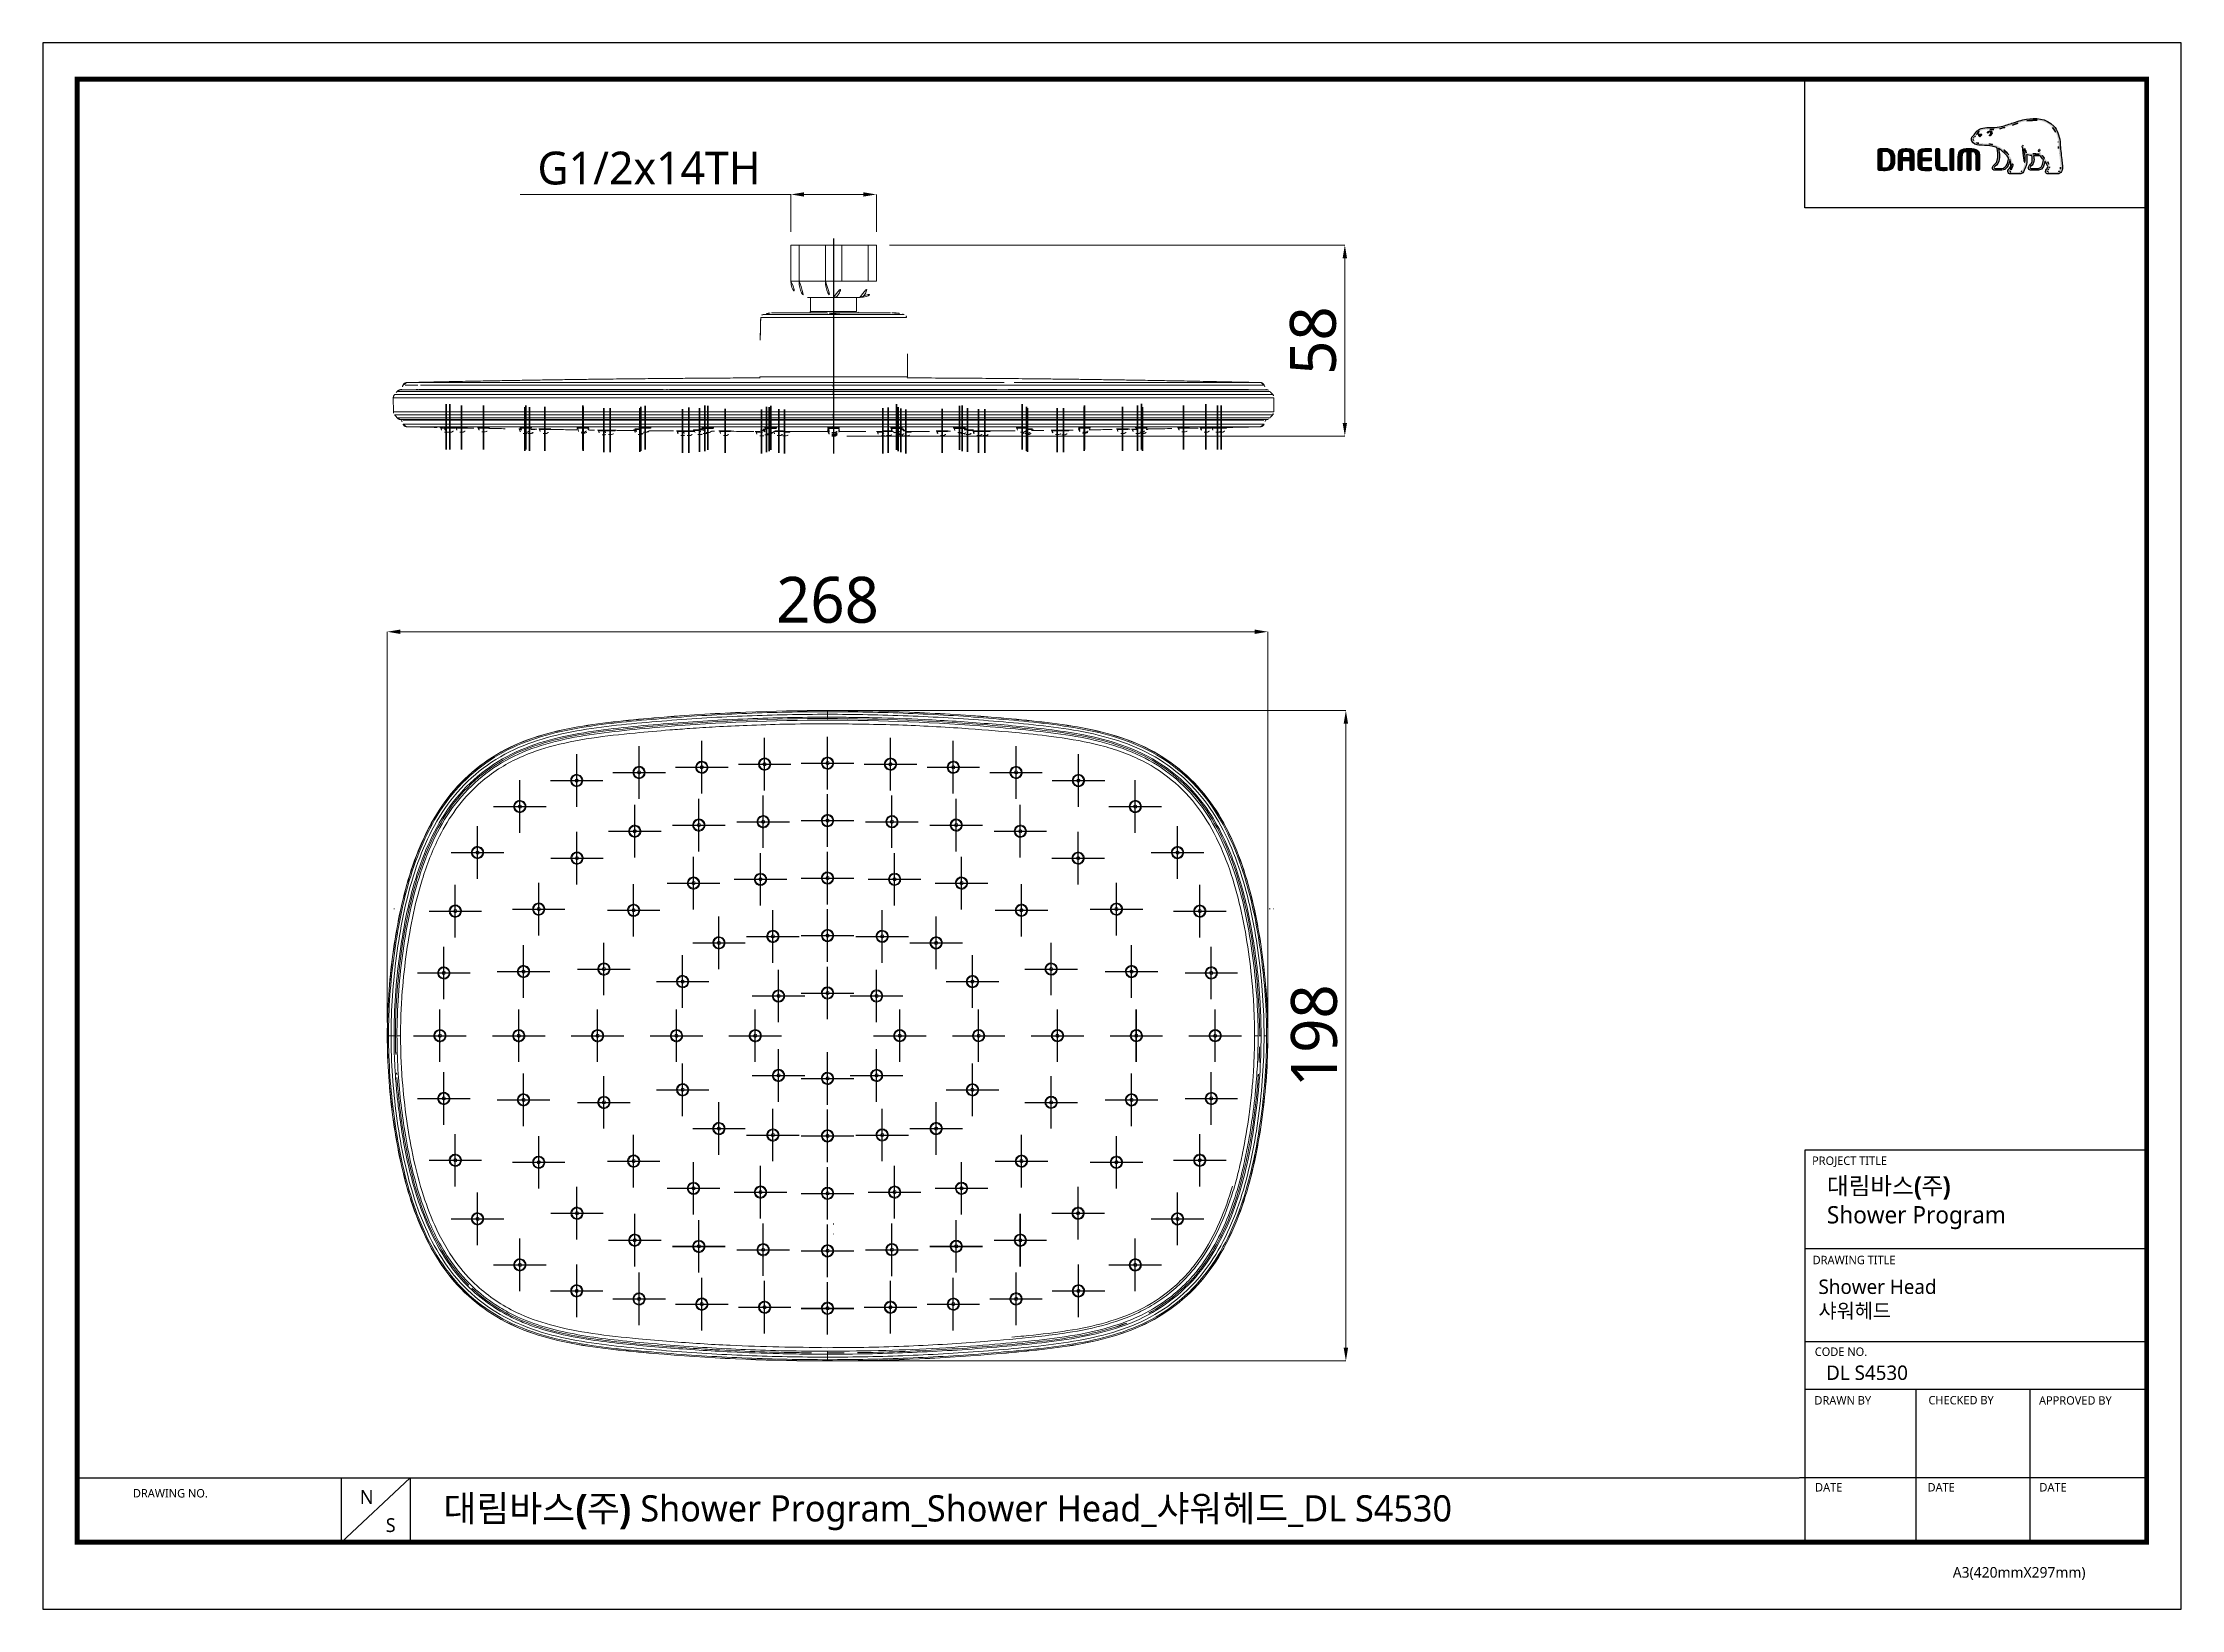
# Model space of a CAD drawing. Extents: x 16296660632 to 16296676033, y -37409619871 to -37409617369.
# Drawn here: x 16296675382 to 16296676033, y -37409617846 to -37409617369 of the extents above; entities outside this region: 1.
import ezdxf

# ---------------------------------------------------------------- set-up
doc = ezdxf.new("R2010")
doc.units = 0
doc.header["$LTSCALE"] = 10
doc.header["$MEASUREMENT"] = 0
doc.header["$PDMODE"] = 3
doc.header["$PDSIZE"] = -10
doc.linetypes.add('CENTER', pattern=[2, 1.25, -0.25, 0.25, -0.25])
doc.linetypes.add('CENTERX2', pattern=[4, 2.5, -0.5, 0.5, -0.5])
doc.layers.get('0').update_dxf_attribs({"linetype": 'CONTINUOUS'})
doc.layers.get('DEFPOINTS').update_dxf_attribs({"linetype": 'CONTINUOUS'})
for name, color, linetype in [('1', 7, 'CONTINUOUS'), ('레이어 1', 7, 'CONTINUOUS'), ('중심선', 1, 'CENTERX2')]:
    doc.layers.add(name, color=color, linetype=linetype)
doc.styles.add('Daelim Dimension', font='')
doc.styles.get('Daelim Dimension').set_extended_font_data('NanumGothic')
doc.dimstyles.new('DEFAULT', dxfattribs={"dimscale": 2, "dimtxt": 2, "dimasz": 2, "dimexe": 0, "dimexo": 2, "dimgap": 1, "dimtad": 1, "dimdec": 1, "dimzin": 9, "dimdsep": 46, "dimtxsty": 'Daelim Dimension', "dimcen": 0.5, "dimclrd": 252, "dimclre": 252, "dimclrt": 3, "dimadec": 1, "dimazin": 0, "dimtfac": 1, "dimtdec": 1, "dimtix": 1, "dimtmove": 0, "dimatfit": 3, "dimfxl": 1, "dimtolj": 1, "dimtzin": 1, "dimlwd": 9, "dimlwe": 9, "dimarcsym": 0})

msp = doc.modelspace()

# ---------------------------------------------------------------- texts
at = {"color": 5, "ltscale": 40, "style": 'Daelim Dimension'}
for s, height, p in [('PROJECT TITLE', 2.56901127, (16296675920.465, -37409617711.010071)), ('DRAWING TITLE', 2.56901127, (16296675920.629709, -37409617741.245956)), ('CODE NO.', 2.5690113, (16296675921.273951, -37409617769.167938)), ('DRAWN BY', 2.5690113, (16296675921.17321, -37409617783.976334)), ('CHECKED BY', 2.5690113, (16296675955.883381, -37409617783.930771)), ('APPROVED BY', 2.56901127, (16296675989.54677, -37409617784.013748)), ('DRAWING NO.', 2.56901127, (16296675409.27832, -37409617812.274673)), ('DATE', 2.5690113, (16296675921.373859, -37409617810.45433)), ('DATE', 2.5690113, (16296675955.610201, -37409617810.45433)), ('DATE', 2.5690113, (16296675989.6649, -37409617810.45433)), ('A3(420mmX297mm)', 3.24237133, (16296675963.29048, -37409617836.697861))]:
    msp.add_text(s, height=height, dxfattribs=at).set_placement(p)
at = {"attachment_point": 1, "style": 'Daelim Dimension'}
for s, insert, char_height, width in [('{\\fPretendard Variable SemiBold|b0|i0|c129|p2;\\C7;대림바스(주)\\fNanumGothic|b0|i0|c129|p50;\\P}Shower Program', (16296675924.975929, -37409617714.779152), 5.26500565, 84.62055433), (' Shower Head\\P 샤워헤드', (16296675920.922661, -37409617745.909767), 4.3953, 73.9684046), ('DL S4530', (16296675924.72595, -37409617772.089439), 4.3953, 73.9684046), ('N', (16296675478.366301, -37409617810.017693), 4.204124, 5.86731056), ('S', (16296675486.255079, -37409617818.586761), 4.204124, 5.86731056)]:
    msp.add_mtext(s, dxfattribs=dict(at, insert=insert, char_height=char_height, width=width))
at = {"color": 2, "insert": (16296675503.846371, -37409617811.599854), "char_height": 7.98525, "width": 388.83334578, "attachment_point": 1, "style": 'Daelim Dimension'}
msp.add_mtext('{\\fPretendard Variable SemiBold|b0|i0|c129|p2;대림바스(주)} Shower Program_Shower Head_{\\fGulim|b0|i0|c129|p50;샤워헤드}_DL S4530', dxfattribs=at)

# ---------------------------------------------------------------- blocks, each defined once
blk = doc.blocks.new('*D0')
at = {"color": 5, "lineweight": 9, "transparency": 16777216}
for p, q in [((16296675486.702101, -37409617667.663567), (16296675486.702101, -37409617548.656258)), ((16296675750.785561, -37409617548.656258), (16296675490.702101, -37409617548.656258)), ((16296675754.785561, -37409617667.663597), (16296675754.785561, -37409617548.656258))]:
    blk.add_line(p, q, dxfattribs=at)
at = {"color": 5, "transparency": 16777216}
for points in [[(16296675490.702101, -37409617547.989594), (16296675490.702101, -37409617549.322922), (16296675486.702101, -37409617548.656258)], [(16296675750.785561, -37409617547.989594), (16296675750.785561, -37409617549.322922), (16296675754.785561, -37409617548.656258)]]:
    blk.add_solid(points, dxfattribs=at)
at = {"layer": 'DEFPOINTS', "color": 0, "transparency": 16777216}
for p in [(16296675486.702101, -37409617548.656258), (16296675486.702101, -37409617671.663567), (16296675754.785561, -37409617671.663597)]:
    blk.add_point(p, dxfattribs=at)
at = {"color": 7, "transparency": 16777216, "insert": (16296675620.74383, -37409617539.03537), "char_height": 14, "attachment_point": 5, "style": 'Daelim Dimension'}
blk.add_mtext('\\A1;268', dxfattribs=at)
blk = doc.blocks.new('*D1')
at = {"color": 5, "lineweight": 9, "transparency": 16777216}
for p, q in [((16296675624.74378, -37409617572.621834), (16296675778.535021, -37409617572.621834)), ((16296675778.535021, -37409617576.621834), (16296675778.535021, -37409617766.705383)), ((16296675624.74951, -37409617770.705383), (16296675778.535021, -37409617770.705383))]:
    blk.add_line(p, q, dxfattribs=at)
at = {"color": 5, "transparency": 16777216}
for points in [[(16296675777.868361, -37409617576.621834), (16296675779.201691, -37409617576.621834), (16296675778.535021, -37409617572.621834)], [(16296675777.868361, -37409617766.705383), (16296675779.201691, -37409617766.705383), (16296675778.535021, -37409617770.705383)]]:
    blk.add_solid(points, dxfattribs=at)
at = {"layer": 'DEFPOINTS', "color": 0, "transparency": 16777216}
for p in [(16296675620.74378, -37409617572.621834), (16296675620.74951, -37409617770.705383), (16296675778.535021, -37409617770.705383)]:
    blk.add_point(p, dxfattribs=at)
at = {"color": 7, "transparency": 16777216, "insert": (16296675768.914141, -37409617671.663597), "char_height": 14, "attachment_point": 5, "rotation": 90, "style": 'Daelim Dimension'}
blk.add_mtext('\\A1;198', dxfattribs=at)
blk = doc.blocks.new('*D2')
at = {"color": 5, "lineweight": 9, "transparency": 16777216}
for p, q in [((16296675639.59455, -37409617430.91361), (16296675778.21593, -37409617430.91361)), ((16296675778.21593, -37409617434.91361), (16296675778.21593, -37409617485.05707)), ((16296675626.59455, -37409617489.05707), (16296675778.21593, -37409617489.05707))]:
    blk.add_line(p, q, dxfattribs=at)
at = {"color": 5, "transparency": 16777216}
for points in [[(16296675777.54926, -37409617434.91361), (16296675778.88259, -37409617434.91361), (16296675778.21593, -37409617430.91361)], [(16296675777.54926, -37409617485.05707), (16296675778.88259, -37409617485.05707), (16296675778.21593, -37409617489.05707)]]:
    blk.add_solid(points, dxfattribs=at)
at = {"layer": 'DEFPOINTS', "color": 0, "transparency": 16777216}
for p in [(16296675635.59455, -37409617430.91361), (16296675622.59455, -37409617489.05707), (16296675778.21593, -37409617489.05707)]:
    blk.add_point(p, dxfattribs=at)
at = {"color": 7, "transparency": 16777216, "insert": (16296675768.59504, -37409617459.98534), "char_height": 14, "attachment_point": 5, "rotation": 90, "style": 'Daelim Dimension'}
blk.add_mtext('\\A1;58', dxfattribs=at)
blk = doc.blocks.new('*D3')
at = {"color": 5, "lineweight": 9, "ltscale": 0.5, "transparency": 16777216}
for p, q in [((16296675609.594549, -37409617415.496223), (16296675527.188259, -37409617415.496223)), ((16296675609.594549, -37409617426.913612), (16296675609.594549, -37409617415.496223)), ((16296675631.594549, -37409617415.496223), (16296675613.594549, -37409617415.496223)), ((16296675635.594549, -37409617426.913612), (16296675635.594549, -37409617415.496223))]:
    blk.add_line(p, q, dxfattribs=at)
at = {"color": 5, "ltscale": 0.5, "transparency": 16777216}
for points in [[(16296675613.594549, -37409617414.829559), (16296675613.594549, -37409617416.162888), (16296675609.594549, -37409617415.496223)], [(16296675631.594549, -37409617414.829559), (16296675631.594549, -37409617416.162888), (16296675635.594549, -37409617415.496223)]]:
    blk.add_solid(points, dxfattribs=at)
at = {"layer": 'DEFPOINTS', "color": 0, "ltscale": 0.5, "transparency": 16777216}
for p in [(16296675635.594549, -37409617415.496223), (16296675609.594549, -37409617430.913612), (16296675635.594549, -37409617430.913612)]:
    blk.add_point(p, dxfattribs=at)
at = {"color": 2, "ltscale": 0.5, "transparency": 16777216, "insert": (16296675566.391411, -37409617407.523407), "char_height": 10, "attachment_point": 5, "style": 'Daelim Dimension'}
blk.add_mtext('\\A1;G1/2x14TH', dxfattribs=at)

# ---------------------------------------------------------------- dimensions: what is measured, and where the dimension line sits
at = {"color": 5, "ltscale": 0.5}
dim = msp.add_linear_dim(base=(16296675635.594549, -37409617415.496223), p1=(16296675609.594549, -37409617430.913612), p2=(16296675635.594549, -37409617430.913612), text='G1/2x14TH', dimstyle='DEFAULT', override={"dimtxt": 5, "dimclrd": 5, "dimclre": 5, "dimclrt": 2}, dxfattribs=at)
dim.commit()
dim.dimension.update_dxf_attribs({"geometry": '*D3', "text_midpoint": (16296675566.391411, -37409617415.496223), "dimtype": 160})
for base, p1, p2, text, picture, middle in [((16296675778.215931, -37409617489.057068), (16296675635.594549, -37409617430.913612), (16296675622.594549, -37409617489.057068), '58', '*D2', (16296675768.595039, -37409617459.985336)), ((16296675778.535021, -37409617770.705383), (16296675620.74378, -37409617572.621834), (16296675620.74951, -37409617770.705383), '198', '*D1', (16296675768.914141, -37409617671.663597))]:
    dim = msp.add_linear_dim(base=base, p1=p1, p2=p2, angle=90, text=text, dimstyle='DEFAULT', override={"dimtxt": 7, "dimclrd": 5, "dimclre": 5, "dimclrt": 7})
    dim.commit()
    dim.dimension.update_dxf_attribs({"geometry": picture, "text_midpoint": middle})
dim = msp.add_linear_dim(base=(16296675486.702101, -37409617548.656258), p1=(16296675754.785561, -37409617671.663597), p2=(16296675486.702101, -37409617671.663567), text='268', dimstyle='DEFAULT', override={"dimtxt": 7, "dimclrd": 5, "dimclre": 5, "dimclrt": 7})
dim.commit()
dim.dimension.update_dxf_attribs({"geometry": '*D0', "text_midpoint": (16296675620.74383, -37409617539.03537)})

# ---------------------------------------------------------------- hatches: boundary and pattern name
at = {"ltscale": 0.5}
h = msp.add_hatch(color=5, dxfattribs=at)
h.set_gradient(color1=(0, 0, 255), one_color=1, tint=1)
edge = h.paths.add_edge_path(flags=16)
edge.add_spline(control_points=[(16296660653.825001, -37409619854.891739), (16296660653.825001, -37409619862.145737), (16296660650.51771, -37409619865.679031), (16296660643.69503, -37409619865.679031), (16296660643.69503, -37409619865.679031), (16296660639.022791, -37409619865.590843), (16296660637.81632, -37409619865.563271), (16296660637.81632, -37409619865.563271), (16296660637.81632, -37409619837.724129), (16296660637.81632, -37409619837.724129), (16296660640.23064, -37409619837.478844), (16296660643.66058, -37409619837.438873), (16296660643.70261, -37409619837.438873), (16296660650.705811, -37409619837.438873), (16296660653.825001, -37409619840.775108), (16296660653.825001, -37409619848.194473), (16296660653.825001, -37409619848.194473), (16296660653.825001, -37409619854.891739), (16296660653.825001, -37409619854.891739)], knot_values=[0, 0, 0, 0, 1, 1, 1, 2, 2, 2, 3, 3, 3, 4, 4, 4, 5, 5, 5, 6, 6, 6, 6], degree=3, periodic=0)
edge = h.paths.add_edge_path()
edge.add_spline(control_points=[(16296660643.69503, -37409619832.221619), (16296660639.904051, -37409619832.221619), (16296660634.994089, -37409619832.448303), (16296660633.39006, -37409619832.69635), (16296660632.37995, -37409619832.870667), (16296660631.737789, -37409619833.622391), (16296660631.737789, -37409619834.616653), (16296660631.737789, -37409619834.616653), (16296660631.737789, -37409619868.454399), (16296660631.737789, -37409619868.454399), (16296660631.737789, -37409619869.523758), (16296660632.38271, -37409619870.233437), (16296660633.440359, -37409619870.430496), (16296660634.95689, -37409619870.662018), (16296660639.85375, -37409619870.896294), (16296660643.69503, -37409619870.896294), (16296660654.267349, -37409619870.896294), (16296660659.84634, -37409619865.351059), (16296660659.84634, -37409619854.891739), (16296660659.84634, -37409619854.891739), (16296660659.84634, -37409619848.194473), (16296660659.84634, -37409619848.194473), (16296660659.84634, -37409619837.750313), (16296660654.267349, -37409619832.221619), (16296660643.69503, -37409619832.221619)], knot_values=[0, 0, 0, 0, 1, 1, 1, 2, 2, 2, 3, 3, 3, 4, 4, 4, 5, 5, 5, 6, 6, 6, 7, 7, 7, 8, 8, 8, 8], degree=3, periodic=0)
at = {"layer": '레이어 1'}
h = msp.add_hatch(color=5, dxfattribs=at)
h.dxf.hatch_style = 1
edge = h.paths.add_edge_path(flags=16)
edge.add_spline(control_points=[(16296675995.779249, -37409617408.385696), (16296675995.50658, -37409617408.687538), (16296675995.163931, -37409617408.690247), (16296675995.149099, -37409617408.690247), (16296675995.149099, -37409617408.690247), (16296675992.40423, -37409617408.690247), (16296675992.40423, -37409617408.690247), (16296675992.303379, -37409617408.690247), (16296675992.22632, -37409617408.664963), (16296675992.17642, -37409617408.6157), (16296675992.134769, -37409617408.574898), (16296675992.114531, -37409617408.512833), (16296675992.114531, -37409617408.435944), (16296675992.114531, -37409617408.281151), (16296675992.22753, -37409617408.138817), (16296675992.34757, -37409617407.987747), (16296675992.45887, -37409617407.844757), (16296675992.56459, -37409617407.70919), (16296675992.623779, -37409617407.54258), (16296675992.774019, -37409617407.138237), (16296675992.758671, -37409617406.706871), (16296675992.579269, -37409617406.326797), (16296675992.25515, -37409617405.639137), (16296675991.774269, -37409617405.098869), (16296675991.30818, -37409617404.576813), (16296675991.30818, -37409617404.576813), (16296675991.150339, -37409617404.403473), (16296675991.150339, -37409617404.401779), (16296675990.544479, -37409617403.726631), (16296675989.91836, -37409617403.028168), (16296675989.868971, -37409617402.081177), (16296675989.85767, -37409617401.893669), (16296675989.771, -37409617401.780357), (16296675989.650431, -37409617401.785423), (16296675989.650431, -37409617401.785423), (16296675989.472851, -37409617401.870728), (16296675989.46899, -37409617401.870728), (16296675989.420931, -37409617401.923691), (16296675989.394119, -37409617402.002586), (16296675989.394119, -37409617402.093323), (16296675989.394119, -37409617402.093323), (16296675989.395639, -37409617402.125343), (16296675989.395639, -37409617402.125702), (16296675989.41992, -37409617402.46801), (16296675989.50153, -37409617402.803902), (16296675989.645029, -37409617403.152603), (16296675989.645029, -37409617403.152603), (16296675989.65904, -37409617403.187698), (16296675989.65904, -37409617403.187698), (16296675989.65904, -37409617403.187698), (16296675989.62192, -37409617403.189034), (16296675989.62192, -37409617403.189034), (16296675987.859791, -37409617403.25885), (16296675986.13225, -37409617402.926331), (16296675985.624189, -37409617402.803902), (16296675985.310869, -37409617401.543259), (16296675984.80266, -37409617400.707573), (16296675984.780729, -37409617400.672157), (16296675984.74127, -37409617400.606728), (16296675984.6782, -37409617400.556473), (16296675984.6175, -37409617400.538933), (16296675984.6175, -37409617400.538933), (16296675984.469101, -37409617400.561203), (16296675984.450899, -37409617400.563553), (16296675984.438419, -37409617400.5821), (16296675984.412451, -37409617400.617172), (16296675984.35512, -37409617400.694077), (16296675984.35512, -37409617400.694077), (16296675984.348049, -37409617400.755791), (16296675984.348049, -37409617400.755791), (16296675984.348049, -37409617400.755791), (16296675984.394911, -37409617400.9217), (16296675984.394911, -37409617400.9217), (16296675984.433359, -37409617400.988159), (16296675985.33819, -37409617402.573227), (16296675985.33819, -37409617404.672607), (16296675985.33819, -37409617405.967628), (16296675984.99791, -37409617407.189468), (16296675984.32679, -37409617408.303757), (16296675984.16643, -37409617408.571182), (16296675983.955139, -37409617408.690247), (16296675983.640841, -37409617408.690247), (16296675983.640841, -37409617408.690247), (16296675980.93507, -37409617408.690247), (16296675980.93507, -37409617408.690247), (16296675980.845381, -37409617408.690247), (16296675980.658199, -37409617408.627167), (16296675980.658199, -37409617408.431557), (16296675980.658199, -37409617408.323639), (16296675980.75819, -37409617408.146584), (16296675980.92481, -37409617407.960098), (16296675982.05238, -37409617406.704529), (16296675981.40185, -37409617404.743408), (16296675980.320459, -37409617403.451424), (16296675979.27598, -37409617402.205276), (16296675977.57136, -37409617400.637062), (16296675975.38262, -37409617400.247543), (16296675974.606951, -37409617400.111992), (16296675973.332331, -37409617400.036453), (16296675972.30286, -37409617399.97538), (16296675972.30286, -37409617399.97538), (16296675971.26228, -37409617399.913673), (16296675971.26228, -37409617399.913673), (16296675970.728251, -37409617399.872871), (16296675969.845671, -37409617399.544403), (16296675969.577049, -37409617399.035797), (16296675969.46357, -37409617398.825027), (16296675969.476391, -37409617398.611221), (16296675969.61869, -37409617398.365356), (16296675969.708241, -37409617398.217003), (16296675969.831169, -37409617398.0895), (16296675969.9858, -37409617397.934357), (16296675970.15678, -37409617397.76136), (16296675970.332661, -37409617397.582283), (16296675970.469601, -37409617397.346207), (16296675970.469601, -37409617397.346207), (16296675970.508869, -37409617397.272346), (16296675970.508869, -37409617397.272346), (16296675971.031441, -37409617396.272743), (16296675972.107929, -37409617395.744942), (16296675973.7097, -37409617395.702461), (16296675973.7097, -37409617395.702461), (16296675974.613029, -37409617395.692352), (16296675974.613029, -37409617395.692352), (16296675975.60487, -37409617395.687286), (16296675976.73028, -37409617395.681549), (16296675977.654989, -37409617395.482567), (16296675978.953739, -37409617395.203331), (16296675980.256701, -37409617394.758163), (16296675981.406549, -37409617394.366287), (16296675981.406549, -37409617394.366287), (16296675981.44331, -37409617394.354149), (16296675981.44331, -37409617394.354149), (16296675982.86549, -37409617393.867844), (16296675984.336241, -37409617393.364967), (16296675985.83968, -37409617393.12014), (16296675988.24579, -37409617392.721863), (16296675991.549971, -37409617392.735008), (16296675993.62878, -37409617395.068764), (16296675994.589621, -37409617396.149292), (16296675995.181471, -37409617397.635231), (16296675995.38517, -37409617399.486397), (16296675995.38517, -37409617399.486397), (16296675995.37743, -37409617399.480324), (16296675995.370331, -37409617399.473923), (16296675995.386841, -37409617399.510651), (16296675995.40237, -37409617399.718407), (16296675995.488029, -37409617400.896088), (16296675995.51265, -37409617401.462318), (16296675995.538639, -37409617402.047783), (16296675995.68667, -37409617403.134071), (16296675995.68667, -37409617403.134071), (16296675996.106211, -37409617406.766899), (16296675996.106211, -37409617406.766899), (16296675996.106211, -37409617406.766899), (16296675996.13117, -37409617407.208366), (16296675996.13117, -37409617407.208366), (16296675996.13117, -37409617407.729759), (16296675996.01313, -37409617408.12603), (16296675995.779249, -37409617408.385696)], knot_values=[0, 0, 0, 0, 1, 1, 1, 2, 2, 2, 3, 3, 3, 4, 4, 4, 5, 5, 5, 6, 6, 6, 7, 7, 7, 8, 8, 8, 9, 9, 9, 10, 10, 10, 11, 11, 11, 12, 12, 12, 13, 13, 13, 14, 14, 14, 15, 15, 15, 16, 16, 16, 17, 17, 17, 18, 18, 18, 19, 19, 19, 20, 20, 20, 21, 21, 21, 22, 22, 22, 23, 23, 23, 24, 24, 24, 25, 25, 25, 26, 26, 26, 27, 27, 27, 28, 28, 28, 29, 29, 29, 30, 30, 30, 31, 31, 31, 32, 32, 32, 33, 33, 33, 34, 34, 34, 35, 35, 35, 36, 36, 36, 37, 37, 37, 38, 38, 38, 39, 39, 39, 40, 40, 40, 41, 41, 41, 42, 42, 42, 43, 43, 43, 44, 44, 44, 45, 45, 45, 46, 46, 46, 47, 47, 47, 48, 48, 48, 49, 49, 49, 50, 50, 50, 51, 51, 51, 52, 52, 52, 53, 53, 53, 53], degree=3, periodic=0)
edge = h.paths.add_edge_path(flags=16)
edge.add_spline(control_points=[(16296675989.43391, -37409617407.600578), (16296675989.43391, -37409617407.600578), (16296675987.19475, -37409617407.600578), (16296675987.19475, -37409617407.600578), (16296675987.02916, -37409617407.600578), (16296675986.89831, -37409617407.468384), (16296675986.89831, -37409617407.299744), (16296675986.89831, -37409617407.18206), (16296675987.0005, -37409617407.032333), (16296675987.09713, -37409617406.929459), (16296675987.552589, -37409617406.493393), (16296675988.01848, -37409617405.893097), (16296675988.01848, -37409617404.753532), (16296675988.01848, -37409617404.753532), (16296675987.989639, -37409617404.235863), (16296675987.989639, -37409617404.233849), (16296675987.989639, -37409617404.233849), (16296675987.907351, -37409617403.730309), (16296675987.907351, -37409617403.730309), (16296675987.907351, -37409617403.730309), (16296675987.901621, -37409617403.698601), (16296675987.901621, -37409617403.698601), (16296675987.901621, -37409617403.698601), (16296675987.93466, -37409617403.700981), (16296675987.93466, -37409617403.700981), (16296675988.35219, -37409617403.73098), (16296675989.164619, -37409617403.776199), (16296675989.94029, -37409617403.739433), (16296675990.137239, -37409617404.052727), (16296675990.454599, -37409617404.455727), (16296675990.91798, -37409617404.992638), (16296675990.896721, -37409617405.25975), (16296675990.675501, -37409617407.600578), (16296675989.43391, -37409617407.600578)], knot_values=[0, 0, 0, 0, 1, 1, 1, 2, 2, 2, 3, 3, 3, 4, 4, 4, 5, 5, 5, 6, 6, 6, 7, 7, 7, 8, 8, 8, 9, 9, 9, 10, 10, 10, 11, 11, 11, 11], degree=3, periodic=0)
edge = h.paths.add_edge_path(flags=16)
edge.add_spline(control_points=[(16296675978.198299, -37409617407.600578), (16296675978.198299, -37409617407.600578), (16296675976.23283, -37409617407.600578), (16296675976.23283, -37409617407.600578), (16296675976.085449, -37409617407.600578), (16296675975.926929, -37409617407.479172), (16296675975.926929, -37409617407.299744), (16296675975.926929, -37409617407.190849), (16296675976.01832, -37409617407.055931), (16296675976.18494, -37409617406.922028), (16296675976.682369, -37409617406.525772), (16296675977.436119, -37409617405.926132), (16296675977.51775, -37409617404.270576), (16296675977.51775, -37409617404.270576), (16296675977.52903, -37409617403.819008), (16296675977.52903, -37409617403.819008), (16296675977.52903, -37409617403.114838), (16296675977.367661, -37409617402.264648), (16296675977.214569, -37409617401.504822), (16296675977.214569, -37409617401.504822), (16296675977.18959, -37409617401.427261), (16296675977.18959, -37409617401.427261), (16296675977.18959, -37409617401.427261), (16296675977.254009, -37409617401.477509), (16296675977.254009, -37409617401.477509), (16296675977.54707, -37409617401.657928), (16296675979.15238, -37409617402.745888), (16296675980.29162, -37409617404.353233), (16296675980.19718, -37409617405.114052), (16296675979.7682, -37409617407.600578), (16296675978.198299, -37409617407.600578)], knot_values=[0, 0, 0, 0, 1, 1, 1, 2, 2, 2, 3, 3, 3, 4, 4, 4, 5, 5, 5, 6, 6, 6, 7, 7, 7, 8, 8, 8, 9, 9, 9, 10, 10, 10, 10], degree=3, periodic=0)
edge = h.paths.add_edge_path()
edge.add_spline(control_points=[(16296675996.66099, -37409617406.711937), (16296675996.660299, -37409617406.706871), (16296675996.243469, -37409617403.058533), (16296675996.243469, -37409617403.058533), (16296675996.089161, -37409617401.968208), (16296675996.06691, -37409617401.38678), (16296675996.04686, -37409617400.871483), (16296675996.04686, -37409617400.871483), (16296675995.94367, -37409617399.431068), (16296675995.94367, -37409617399.430054), (16296675995.724119, -37409617397.458519), (16296675995.08605, -37409617395.866028), (16296675994.046301, -37409617394.7015), (16296675991.80022, -37409617392.177856), (16296675988.29402, -37409617392.151207), (16296675985.74712, -37409617392.571098), (16296675984.18515, -37409617392.829437), (16296675982.69215, -37409617393.339027), (16296675981.248711, -37409617393.832748), (16296675981.248711, -37409617393.832748), (16296675981.20219, -37409617393.849274), (16296675981.20219, -37409617393.849274), (16296675980.073759, -37409617394.234062), (16296675978.793209, -37409617394.672173), (16296675977.536631, -37409617394.939919), (16296675976.673269, -37409617395.124397), (16296675975.592051, -37409617395.132843), (16296675974.636959, -37409617395.137901), (16296675974.636959, -37409617395.137901), (16296675973.69166, -37409617395.149361), (16296675973.69166, -37409617395.149361), (16296675971.87524, -37409617395.194221), (16296675970.638029, -37409617395.823196), (16296675970.013121, -37409617397.018059), (16296675970.013121, -37409617397.018059), (16296675969.984949, -37409617397.069641), (16296675969.984949, -37409617397.069641), (16296675969.88159, -37409617397.250771), (16296675969.72831, -37409617397.404556), (16296675969.591049, -37409617397.54216), (16296675969.439791, -37409617397.694603), (16296675969.26932, -37409617397.865562), (16296675969.139139, -37409617398.0868), (16296675969.00844, -37409617398.308388), (16296675968.94252, -37409617398.53299), (16296675968.94252, -37409617398.75354), (16296675968.94252, -37409617398.939034), (16296675968.98905, -37409617399.12114), (16296675969.082491, -37409617399.295158), (16296675969.46863, -37409617400.024307), (16296675970.570089, -37409617400.417847), (16296675971.227369, -37409617400.464737), (16296675971.227369, -37409617400.464737), (16296675972.194929, -37409617400.525459), (16296675972.21804, -37409617400.527473), (16296675973.18544, -37409617400.5821), (16296675974.510309, -37409617400.658653), (16296675975.28381, -37409617400.795242), (16296675975.736071, -37409617400.875183), (16296675976.250031, -37409617401.037376), (16296675976.72352, -37409617401.260323), (16296675976.75725, -37409617401.38308), (16296675977.00309, -37409617402.476097), (16296675977.00309, -37409617403.819687), (16296675977.00309, -37409617403.819687), (16296675976.992649, -37409617404.245987), (16296675976.992649, -37409617404.245987), (16296675976.92132, -37409617405.66275), (16296675976.30365, -37409617406.157829), (16296675975.851061, -37409617406.520042), (16296675975.80518, -37409617406.556129), (16296675975.40184, -37409617406.891006), (16296675975.372829, -37409617407.294029), (16296675975.35227, -37409617407.522003), (16296675975.417521, -37409617407.729759), (16296675975.555969, -37409617407.879158), (16296675975.70603, -37409617408.041039), (16296675975.934191, -37409617408.122971), (16296675976.23283, -37409617408.122971), (16296675976.23283, -37409617408.122971), (16296675978.198299, -37409617408.122971), (16296675978.198299, -37409617408.122971), (16296675979.669399, -37409617408.122971), (16296675980.397169, -37409617406.53894), (16296675980.618561, -37409617405.055023), (16296675980.618561, -37409617405.055023), (16296675980.623131, -37409617404.846283), (16296675980.623131, -37409617404.846283), (16296675980.623131, -37409617404.846283), (16296675980.683849, -37409617404.950821), (16296675980.683849, -37409617404.950821), (16296675980.872511, -37409617405.370682), (16296675980.986019, -37409617405.87252), (16296675980.986019, -37409617406.250557), (16296675980.986019, -37409617406.781067), (16296675980.82177, -37409617407.244453), (16296675980.5098, -37409617407.589783), (16296675980.431061, -37409617407.667702), (16296675980.037661, -37409617408.075432), (16296675980.037661, -37409617408.482491), (16296675980.037661, -37409617408.482491), (16296675980.04121, -37409617408.549606), (16296675980.04121, -37409617408.549606), (16296675980.097019, -37409617409.030533), (16296675980.486191, -37409617409.245354), (16296675980.847731, -37409617409.245354), (16296675980.847731, -37409617409.245354), (16296675983.640841, -37409617409.245354), (16296675983.640841, -37409617409.245354), (16296675984.14502, -37409617409.245354), (16296675984.546829, -37409617409.018372), (16296675984.805, -37409617408.59008), (16296675985.515779, -37409617407.410042), (16296675985.87594, -37409617406.128487), (16296675985.87594, -37409617404.782188), (16296675985.87594, -37409617404.361977), (16296675985.836321, -37409617403.913437), (16296675985.758751, -37409617403.448036), (16296675985.758751, -37409617403.448036), (16296675985.75201, -37409617403.410927), (16296675985.75201, -37409617403.410927), (16296675985.75201, -37409617403.410927), (16296675985.789101, -37409617403.418701), (16296675985.789101, -37409617403.418701), (16296675986.12516, -37409617403.48378), (16296675986.665779, -37409617403.577538), (16296675987.333851, -37409617403.649696), (16296675987.333851, -37409617403.649696), (16296675987.35327, -37409617403.652077), (16296675987.35327, -37409617403.652077), (16296675987.35327, -37409617403.652077), (16296675987.44315, -37409617404.16404), (16296675987.44315, -37409617404.16404), (16296675987.44315, -37409617404.16404), (16296675987.46286, -37409617404.285423), (16296675987.46286, -37409617404.287453), (16296675987.46286, -37409617404.287453), (16296675987.48951, -37409617404.740387), (16296675987.48951, -37409617404.740387), (16296675987.48951, -37409617405.827339), (16296675986.99576, -37409617406.300163), (16296675986.73036, -37409617406.553757), (16296675986.726641, -37409617406.557137), (16296675986.35635, -37409617406.933487), (16296675986.316219, -37409617407.26738), (16296675986.316219, -37409617407.26738), (16296675986.30341, -37409617407.369919), (16296675986.30341, -37409617407.369919), (16296675986.30341, -37409617407.4748), (16296675986.33037, -37409617407.680511), (16296675986.51384, -37409617407.870064), (16296675986.67539, -37409617408.038353), (16296675986.925461, -37409617408.122971), (16296675987.25798, -37409617408.122971), (16296675987.25798, -37409617408.122971), (16296675989.43391, -37409617408.122971), (16296675989.43391, -37409617408.122971), (16296675990.755421, -37409617408.122971), (16296675991.15321, -37409617406.442833), (16296675991.31357, -37409617405.501213), (16296675991.31357, -37409617405.501213), (16296675991.320999, -37409617405.404083), (16296675991.320999, -37409617405.404083), (16296675991.320999, -37409617405.404083), (16296675991.37326, -37409617405.475243), (16296675991.37326, -37409617405.475243), (16296675991.67798, -37409617405.864433), (16296675991.94524, -37409617406.297119), (16296675992.073891, -37409617406.566254), (16296675992.14151, -37409617406.706192), (16296675992.177931, -37409617406.861679), (16296675992.177931, -37409617407.017487), (16296675992.177931, -37409617407.017487), (16296675992.1287, -37409617407.332474), (16296675992.1287, -37409617407.332474), (16296675992.07778, -37409617407.503464), (16296675991.96109, -37409617407.66095), (16296675991.84693, -37409617407.813393), (16296675991.67947, -37409617408.030922), (16296675991.5068, -37409617408.256523), (16296675991.5068, -37409617408.53038), (16296675991.5068, -37409617408.53038), (16296675991.52301, -37409617408.681122), (16296675991.52301, -37409617408.681122), (16296675991.602579, -37409617409.044693), (16296675991.897181, -37409617409.245354), (16296675992.351959, -37409617409.245354), (16296675992.351959, -37409617409.245354), (16296675995.147751, -37409617409.245354), (16296675995.147751, -37409617409.245354), (16296675995.20911, -37409617409.245354), (16296675995.75547, -37409617409.231857), (16296675996.18343, -37409617408.768806), (16296675996.525061, -37409617408.398857), (16296675996.69099, -37409617407.890266), (16296675996.69099, -37409617407.215103), (16296675996.69099, -37409617407.215103), (16296675996.66132, -37409617406.714287), (16296675996.66099, -37409617406.711937)], knot_values=[0, 0, 0, 0, 1, 1, 1, 2, 2, 2, 3, 3, 3, 4, 4, 4, 5, 5, 5, 6, 6, 6, 7, 7, 7, 8, 8, 8, 9, 9, 9, 10, 10, 10, 11, 11, 11, 12, 12, 12, 13, 13, 13, 14, 14, 14, 15, 15, 15, 16, 16, 16, 17, 17, 17, 18, 18, 18, 19, 19, 19, 20, 20, 20, 21, 21, 21, 22, 22, 22, 23, 23, 23, 24, 24, 24, 25, 25, 25, 26, 26, 26, 27, 27, 27, 28, 28, 28, 29, 29, 29, 30, 30, 30, 31, 31, 31, 32, 32, 32, 33, 33, 33, 34, 34, 34, 35, 35, 35, 36, 36, 36, 37, 37, 37, 38, 38, 38, 39, 39, 39, 40, 40, 40, 41, 41, 41, 42, 42, 42, 43, 43, 43, 44, 44, 44, 45, 45, 45, 46, 46, 46, 47, 47, 47, 48, 48, 48, 49, 49, 49, 50, 50, 50, 51, 51, 51, 52, 52, 52, 53, 53, 53, 54, 54, 54, 55, 55, 55, 56, 56, 56, 57, 57, 57, 58, 58, 58, 59, 59, 59, 60, 60, 60, 61, 61, 61, 62, 62, 62, 63, 63, 63, 64, 64, 64, 65, 65, 65, 66, 66, 66, 66], degree=3, periodic=0)
edge = h.paths.add_edge_path(flags=0)
edge.add_spline(control_points=[(16296675971.179819, -37409617397.276733), (16296675971.179819, -37409617397.276733), (16296675971.58654, -37409617397.092934), (16296675972.090401, -37409617397.287193), (16296675972.090401, -37409617397.287193), (16296675972.15279, -37409617397.31382), (16296675972.07151, -37409617397.428833), (16296675971.82616, -37409617397.758659), (16296675971.584351, -37409617397.829826), (16296675971.584351, -37409617397.829826), (16296675971.584351, -37409617397.829826), (16296675971.409161, -37409617397.891533), (16296675971.31069, -37409617397.772148), (16296675971.11171, -37409617397.538788), (16296675971.10564, -37409617397.40287), (16296675971.10564, -37409617397.40287), (16296675971.10564, -37409617397.40287), (16296675971.08506, -37409617397.302032), (16296675971.179819, -37409617397.276733)], knot_values=[0, 0, 0, 0, 1, 1, 1, 2, 2, 2, 3, 3, 3, 4, 4, 4, 5, 5, 5, 6, 6, 6, 6], degree=3, periodic=0)
edge = h.paths.add_edge_path(flags=0)
edge.add_spline(control_points=[(16296675973.863819, -37409617396.528717), (16296675973.80294, -37409617396.595154), (16296675973.798229, -37409617396.70578), (16296675973.863819, -37409617396.764107), (16296675973.926559, -37409617396.820778), (16296675974.035311, -37409617396.805931), (16296675974.09601, -37409617396.739166), (16296675974.128389, -37409617396.70578), (16296675974.462271, -37409617396.309502), (16296675974.75028, -37409617396.512177), (16296675974.855499, -37409617396.587753), (16296675974.899, -37409617396.694977), (16296675974.883499, -37409617396.833588), (16296675974.858879, -37409617397.055817), (16296675974.66614, -37409617397.308113), (16296675974.53141, -37409617397.394432), (16296675974.45603, -37409617397.4403), (16296675974.40629, -37409617397.538788), (16296675974.442039, -37409617397.618378), (16296675974.477449, -37409617397.697617), (16296675974.578291, -37409617397.721237), (16296675974.65922, -37409617397.683456), (16296675974.900339, -37409617397.568123), (16296675975.20439, -37409617397.182983), (16296675975.24604, -37409617396.823807), (16296675975.27368, -37409617396.573578), (16296675975.161381, -37409617396.369209), (16296675974.96139, -37409617396.231277), (16296675974.53141, -37409617395.926064), (16296675974.044081, -37409617396.33445), (16296675973.863819, -37409617396.528717)], knot_values=[0, 0, 0, 0, 1, 1, 1, 2, 2, 2, 3, 3, 3, 4, 4, 4, 5, 5, 5, 6, 6, 6, 7, 7, 7, 8, 8, 8, 9, 9, 9, 10, 10, 10, 10], degree=3, periodic=0)
edge = h.paths.add_edge_path(flags=0)
edge.add_spline(control_points=[(16296675973.808849, -37409617396.826508), (16296675973.808849, -37409617396.826508), (16296675973.808849, -37409617396.826508), (16296675973.808849, -37409617396.826508), (16296675973.808849, -37409617396.826508), (16296675973.808849, -37409617396.826508), (16296675973.808849, -37409617396.826508)], knot_values=[0, 0, 0, 0, 1, 1, 1, 2, 2, 2, 2], degree=3, periodic=0)
h = msp.add_hatch(color=5, dxfattribs=at)
h.dxf.hatch_style = 2
edge = h.paths.add_edge_path()
edge.add_spline(control_points=[(16296675944.503889, -37409617405.467499), (16296675944.503889, -37409617406.742973), (16296675943.92197, -37409617407.363503), (16296675942.72423, -37409617407.363503), (16296675942.72423, -37409617407.363503), (16296675941.904791, -37409617407.348328), (16296675941.691231, -37409617407.344627), (16296675941.691231, -37409617407.344627), (16296675941.691231, -37409617402.454163), (16296675941.691231, -37409617402.454163), (16296675942.11566, -37409617402.412018), (16296675942.71883, -37409617402.404953), (16296675942.724819, -37409617402.404953), (16296675943.955021, -37409617402.404953), (16296675944.503889, -37409617402.989388), (16296675944.503889, -37409617404.299263), (16296675944.503889, -37409617404.299263), (16296675944.503889, -37409617405.467499), (16296675944.503889, -37409617405.467499)], knot_values=[0, 0, 0, 0, 1, 1, 1, 2, 2, 2, 3, 3, 3, 4, 4, 4, 5, 5, 5, 6, 6, 6, 6], degree=3, periodic=0)
edge = h.paths.add_edge_path()
edge.add_spline(control_points=[(16296675942.72423, -37409617401.486259), (16296675942.059349, -37409617401.486259), (16296675941.196819, -37409617401.527077), (16296675940.913971, -37409617401.572601), (16296675940.73708, -37409617401.60228), (16296675940.623671, -37409617401.734489), (16296675940.623671, -37409617401.909172), (16296675940.623671, -37409617401.909172), (16296675940.623671, -37409617407.858566), (16296675940.623671, -37409617407.858566), (16296675940.623671, -37409617408.041702), (16296675940.738159, -37409617408.170547), (16296675940.922569, -37409617408.196159), (16296675941.190081, -37409617408.240669), (16296675942.04981, -37409617408.281151), (16296675942.72423, -37409617408.281151), (16296675944.58078, -37409617408.281151), (16296675945.56167, -37409617407.307854), (16296675945.56167, -37409617405.467499), (16296675945.56167, -37409617405.467499), (16296675945.56167, -37409617404.299263), (16296675945.56167, -37409617404.299263), (16296675945.56167, -37409617402.458923), (16296675944.58078, -37409617401.486259), (16296675942.72423, -37409617401.486259)], knot_values=[0, 0, 0, 0, 1, 1, 1, 2, 2, 2, 3, 3, 3, 4, 4, 4, 5, 5, 5, 6, 6, 6, 7, 7, 7, 8, 8, 8, 8], degree=3, periodic=0)
h = msp.add_hatch(color=5, dxfattribs=at)
h.dxf.hatch_style = 2
edge = h.paths.add_edge_path()
edge.add_spline(control_points=[(16296675950.34976, -37409617404.292168), (16296675950.34976, -37409617404.292168), (16296675947.846359, -37409617404.292168), (16296675947.846359, -37409617404.292168), (16296675947.846359, -37409617404.199112), (16296675947.846359, -37409617403.399483), (16296675947.846359, -37409617403.399483), (16296675947.846359, -37409617402.564774), (16296675948.094481, -37409617402.423149), (16296675948.838881, -37409617402.423149), (16296675948.838881, -37409617402.423149), (16296675949.35799, -37409617402.423149), (16296675949.35799, -37409617402.423149), (16296675950.101959, -37409617402.423149), (16296675950.34976, -37409617402.564774), (16296675950.34976, -37409617403.399483), (16296675950.34976, -37409617403.399483), (16296675950.34976, -37409617404.199112), (16296675950.34976, -37409617404.292168)], knot_values=[0, 0, 0, 0, 1, 1, 1, 2, 2, 2, 3, 3, 3, 4, 4, 4, 5, 5, 5, 6, 6, 6, 6], degree=3, periodic=0)
edge = h.paths.add_edge_path()
edge.add_spline(control_points=[(16296675949.35799, -37409617401.486259), (16296675949.35799, -37409617401.486259), (16296675948.838881, -37409617401.486259), (16296675948.838881, -37409617401.486259), (16296675947.42075, -37409617401.486259), (16296675946.788481, -37409617402.076134), (16296675946.788481, -37409617403.399483), (16296675946.788481, -37409617403.399483), (16296675946.788481, -37409617407.92672), (16296675946.788481, -37409617407.92672), (16296675946.788481, -37409617408.085899), (16296675946.91783, -37409617408.220772), (16296675947.070511, -37409617408.220772), (16296675947.070511, -37409617408.220772), (16296675947.56576, -37409617408.220772), (16296675947.56576, -37409617408.220772), (16296675947.741301, -37409617408.220772), (16296675947.846359, -37409617408.071716), (16296675947.846359, -37409617407.92672), (16296675947.846359, -37409617407.92672), (16296675947.846359, -37409617405.325172), (16296675947.846359, -37409617405.223663), (16296675947.846359, -37409617405.223663), (16296675950.34976, -37409617405.223663), (16296675950.34976, -37409617405.223663), (16296675950.34976, -37409617405.325172), (16296675950.34976, -37409617407.92672), (16296675950.34976, -37409617407.92672), (16296675950.34976, -37409617408.088913), (16296675950.477659, -37409617408.220772), (16296675950.635241, -37409617408.220772), (16296675950.635241, -37409617408.220772), (16296675951.12442, -37409617408.220772), (16296675951.12442, -37409617408.220772), (16296675951.29591, -37409617408.220772), (16296675951.41132, -37409617408.068672), (16296675951.41132, -37409617407.92672), (16296675951.41132, -37409617407.92672), (16296675951.41132, -37409617403.399483), (16296675951.41132, -37409617403.399483), (16296675951.41132, -37409617402.076134), (16296675950.777809, -37409617401.486259), (16296675949.35799, -37409617401.486259)], knot_values=[0, 0, 0, 0, 1, 1, 1, 2, 2, 2, 3, 3, 3, 4, 4, 4, 5, 5, 5, 6, 6, 6, 7, 7, 7, 8, 8, 8, 9, 9, 9, 10, 10, 10, 11, 11, 11, 12, 12, 12, 13, 13, 13, 14, 14, 14, 14], degree=3, periodic=0)
h = msp.add_hatch(color=5, dxfattribs=at)
h.dxf.hatch_style = 2
edge = h.paths.add_edge_path()
edge.add_spline(control_points=[(16296675952.756689, -37409617403.216362), (16296675952.756689, -37409617403.216362), (16296675952.756689, -37409617406.549057), (16296675952.756689, -37409617406.549057), (16296675952.756689, -37409617407.714912), (16296675953.4226, -37409617408.281151), (16296675954.792839, -37409617408.281151), (16296675955.39769, -37409617408.281151), (16296675956.220909, -37409617408.270027), (16296675956.55007, -37409617408.239326), (16296675956.54534, -37409617408.239326), (16296675956.709669, -37409617408.22348), (16296675956.709669, -37409617408.22348), (16296675956.709669, -37409617408.22348), (16296675956.757231, -37409617408.218758), (16296675956.757231, -37409617408.218758), (16296675956.757231, -37409617408.218758), (16296675956.757231, -37409617407.327072), (16296675956.757231, -37409617407.327072), (16296675956.757231, -37409617407.327072), (16296675954.80035, -37409617407.327072), (16296675954.80035, -37409617407.327072), (16296675953.81995, -37409617407.327072), (16296675953.81995, -37409617407.050537), (16296675953.81995, -37409617406.549057), (16296675953.81995, -37409617406.549057), (16296675953.81995, -37409617405.314034), (16296675953.81995, -37409617405.217583), (16296675953.9207, -37409617405.217583), (16296675956.450411, -37409617405.217583), (16296675956.450411, -37409617405.217583), (16296675956.616091, -37409617405.217583), (16296675956.75106, -37409617405.08606), (16296675956.75106, -37409617404.924187), (16296675956.75106, -37409617404.924187), (16296675956.75106, -37409617404.593681), (16296675956.75106, -37409617404.593681), (16296675956.75106, -37409617404.430794), (16296675956.616091, -37409617404.298927), (16296675956.450411, -37409617404.298927), (16296675956.450411, -37409617404.298927), (16296675953.9207, -37409617404.298927), (16296675953.81995, -37409617404.298927), (16296675953.81995, -37409617404.203148), (16296675953.81995, -37409617403.216362), (16296675953.81995, -37409617403.216362), (16296675953.81995, -37409617402.715553), (16296675953.81995, -37409617402.439667), (16296675954.80035, -37409617402.439667), (16296675954.80035, -37409617402.439667), (16296675956.75647, -37409617402.447433), (16296675956.75647, -37409617402.447433), (16296675956.75647, -37409617402.447433), (16296675956.75647, -37409617401.561127), (16296675956.75647, -37409617401.561127), (16296675956.75647, -37409617401.561127), (16296675956.548969, -37409617401.538879), (16296675956.548969, -37409617401.538879), (16296675956.164089, -37409617401.504143), (16296675955.281691, -37409617401.486259), (16296675954.792839, -37409617401.486259), (16296675953.4226, -37409617401.486259), (16296675952.756689, -37409617402.051826), (16296675952.756689, -37409617403.216362)], knot_values=[0, 0, 0, 0, 1, 1, 1, 2, 2, 2, 3, 3, 3, 4, 4, 4, 5, 5, 5, 6, 6, 6, 7, 7, 7, 8, 8, 8, 9, 9, 9, 10, 10, 10, 11, 11, 11, 12, 12, 12, 13, 13, 13, 14, 14, 14, 15, 15, 15, 16, 16, 16, 17, 17, 17, 18, 18, 18, 19, 19, 19, 20, 20, 20, 21, 21, 21, 21], degree=3, periodic=0)
h = msp.add_hatch(color=5, dxfattribs=at)
h.dxf.hatch_style = 2
edge = h.paths.add_edge_path()
edge.add_spline(control_points=[(16296675958.4561, -37409617401.546654), (16296675958.292379, -37409617401.546654), (16296675958.15361, -37409617401.681892), (16296675958.15361, -37409617401.842392), (16296675958.15361, -37409617401.842392), (16296675958.15361, -37409617406.549057), (16296675958.15361, -37409617406.549057), (16296675958.15361, -37409617408.083862), (16296675959.201099, -37409617408.281151), (16296675960.11301, -37409617408.281151), (16296675960.78211, -37409617408.281151), (16296675960.953779, -37409617408.252808), (16296675961.151899, -37409617408.219757), (16296675961.151899, -37409617408.219757), (16296675961.26742, -37409617408.201569), (16296675961.26742, -37409617408.201569), (16296675961.26573, -37409617408.20224), (16296675961.420361, -37409617408.183022), (16296675961.420361, -37409617408.183022), (16296675961.420361, -37409617408.183022), (16296675961.46623, -37409617408.176941), (16296675961.46623, -37409617408.176941), (16296675961.46623, -37409617408.176941), (16296675961.46623, -37409617407.327072), (16296675961.46623, -37409617407.327072), (16296675961.46623, -37409617407.327072), (16296675960.123131, -37409617407.327072), (16296675960.123131, -37409617407.327072), (16296675959.214581, -37409617407.327072), (16296675959.214581, -37409617406.9841), (16296675959.214581, -37409617406.651237), (16296675959.214581, -37409617406.651237), (16296675959.214581, -37409617401.842392), (16296675959.214581, -37409617401.842392), (16296675959.214581, -37409617401.681892), (16296675959.076981, -37409617401.546654), (16296675958.91375, -37409617401.546654), (16296675958.91375, -37409617401.546654), (16296675958.4561, -37409617401.546654), (16296675958.4561, -37409617401.546654)], knot_values=[0, 0, 0, 0, 1, 1, 1, 2, 2, 2, 3, 3, 3, 4, 4, 4, 5, 5, 5, 6, 6, 6, 7, 7, 7, 8, 8, 8, 9, 9, 9, 10, 10, 10, 11, 11, 11, 12, 12, 12, 13, 13, 13, 13], degree=3, periodic=0)
h = msp.add_hatch(color=5, dxfattribs=at)
h.dxf.hatch_style = 2
edge = h.paths.add_edge_path()
edge.add_spline(control_points=[(16296675962.779301, -37409617401.546654), (16296675962.602579, -37409617401.546654), (16296675962.49703, -37409617401.692673), (16296675962.49703, -37409617401.833641), (16296675962.49703, -37409617401.833641), (16296675962.49703, -37409617407.92672), (16296675962.49703, -37409617407.92672), (16296675962.49703, -37409617408.088913), (16296675962.62384, -37409617408.220772), (16296675962.779301, -37409617408.220772), (16296675962.779301, -37409617408.220772), (16296675963.273701, -37409617408.220772), (16296675963.273701, -37409617408.220772), (16296675963.45076, -37409617408.220772), (16296675963.55649, -37409617408.071716), (16296675963.55649, -37409617407.92672), (16296675963.55649, -37409617407.92672), (16296675963.55649, -37409617401.833641), (16296675963.55649, -37409617401.833641), (16296675963.55649, -37409617401.67276), (16296675963.43257, -37409617401.546654), (16296675963.273701, -37409617401.546654), (16296675963.273701, -37409617401.546654), (16296675962.779301, -37409617401.546654), (16296675962.779301, -37409617401.546654)], knot_values=[0, 0, 0, 0, 1, 1, 1, 2, 2, 2, 3, 3, 3, 4, 4, 4, 5, 5, 5, 6, 6, 6, 7, 7, 7, 8, 8, 8, 8], degree=3, periodic=0)
h = msp.add_hatch(color=5, dxfattribs=at)
h.dxf.hatch_style = 2
edge = h.paths.add_edge_path()
edge.add_spline(control_points=[(16296675964.981541, -37409617404.176498), (16296675964.981541, -37409617404.176498), (16296675964.981541, -37409617407.92672), (16296675964.981541, -37409617407.92672), (16296675964.981541, -37409617408.088913), (16296675965.109011, -37409617408.220772), (16296675965.265499, -37409617408.220772), (16296675965.265499, -37409617408.220772), (16296675965.767321, -37409617408.220772), (16296675965.767321, -37409617408.220772), (16296675965.94438, -37409617408.220772), (16296675966.05027, -37409617408.071716), (16296675966.05027, -37409617407.92672), (16296675966.05027, -37409617407.92672), (16296675966.05027, -37409617404.269234), (16296675966.05027, -37409617404.269234), (16296675966.05027, -37409617402.656509), (16296675966.32379, -37409617402.49971), (16296675967.687611, -37409617402.495987), (16296675967.687611, -37409617402.595154), (16296675967.687611, -37409617407.92672), (16296675967.687611, -37409617407.92672), (16296675967.687611, -37409617408.094994), (16296675967.808689, -37409617408.220772), (16296675967.969219, -37409617408.220772), (16296675967.969219, -37409617408.220772), (16296675968.46229, -37409617408.220772), (16296675968.46229, -37409617408.220772), (16296675968.638651, -37409617408.220772), (16296675968.74423, -37409617408.071716), (16296675968.74423, -37409617407.92672), (16296675968.74423, -37409617407.92672), (16296675968.74423, -37409617402.611671), (16296675968.74423, -37409617402.506447), (16296675969.38229, -37409617402.508797), (16296675969.8305, -37409617402.561409), (16296675970.073151, -37409617402.803902), (16296675970.32877, -37409617403.059181), (16296675970.3787, -37409617403.535393), (16296675970.3787, -37409617404.269234), (16296675970.3787, -37409617404.269234), (16296675970.3787, -37409617407.92672), (16296675970.3787, -37409617407.92672), (16296675970.3787, -37409617408.085899), (16296675970.50905, -37409617408.220772), (16296675970.66317, -37409617408.220772), (16296675970.66317, -37409617408.220772), (16296675971.167351, -37409617408.220772), (16296675971.167351, -37409617408.220772), (16296675971.342211, -37409617408.220772), (16296675971.450291, -37409617408.068352), (16296675971.450291, -37409617407.92672), (16296675971.450291, -37409617407.92672), (16296675971.450291, -37409617404.176498), (16296675971.450291, -37409617404.176498), (16296675971.450291, -37409617401.903458), (16296675970.644279, -37409617401.518303), (16296675968.221821, -37409617401.518303), (16296675965.7906, -37409617401.518303), (16296675964.981541, -37409617401.903458), (16296675964.981541, -37409617404.176498)], knot_values=[0, 0, 0, 0, 1, 1, 1, 2, 2, 2, 3, 3, 3, 4, 4, 4, 5, 5, 5, 6, 6, 6, 7, 7, 7, 8, 8, 8, 9, 9, 9, 10, 10, 10, 11, 11, 11, 12, 12, 12, 13, 13, 13, 14, 14, 14, 15, 15, 15, 16, 16, 16, 17, 17, 17, 18, 18, 18, 19, 19, 19, 20, 20, 20, 20], degree=3, periodic=0)
h = msp.add_hatch(color=5, dxfattribs=at)
h.dxf.hatch_style = 2
edge = h.paths.add_edge_path()
edge.add_spline(control_points=[(16296675971.179819, -37409617397.276733), (16296675971.179819, -37409617397.276733), (16296675971.58654, -37409617397.092934), (16296675972.090401, -37409617397.287193), (16296675972.090401, -37409617397.287193), (16296675972.15279, -37409617397.31382), (16296675972.07151, -37409617397.428833), (16296675971.82616, -37409617397.758659), (16296675971.584351, -37409617397.829826), (16296675971.584351, -37409617397.829826), (16296675971.584351, -37409617397.829826), (16296675971.409161, -37409617397.891533), (16296675971.31069, -37409617397.772148), (16296675971.11171, -37409617397.538788), (16296675971.10564, -37409617397.40287), (16296675971.10564, -37409617397.40287), (16296675971.10564, -37409617397.40287), (16296675971.08506, -37409617397.302032), (16296675971.179819, -37409617397.276733)], knot_values=[0, 0, 0, 0, 1, 1, 1, 2, 2, 2, 3, 3, 3, 4, 4, 4, 5, 5, 5, 6, 6, 6, 6], degree=3, periodic=0)
h = msp.add_hatch(color=5, dxfattribs=at)
h.dxf.hatch_style = 2
edge = h.paths.add_edge_path()
edge.add_spline(control_points=[(16296675973.863819, -37409617396.528717), (16296675973.80294, -37409617396.595154), (16296675973.798229, -37409617396.70578), (16296675973.863819, -37409617396.764107), (16296675973.926559, -37409617396.820778), (16296675974.035311, -37409617396.805931), (16296675974.09601, -37409617396.739166), (16296675974.128389, -37409617396.70578), (16296675974.462271, -37409617396.309502), (16296675974.75028, -37409617396.512177), (16296675974.855499, -37409617396.587753), (16296675974.899, -37409617396.694977), (16296675974.883499, -37409617396.833588), (16296675974.858879, -37409617397.055817), (16296675974.66614, -37409617397.308113), (16296675974.53141, -37409617397.394432), (16296675974.45603, -37409617397.4403), (16296675974.40629, -37409617397.538788), (16296675974.442039, -37409617397.618378), (16296675974.477449, -37409617397.697617), (16296675974.578291, -37409617397.721237), (16296675974.65922, -37409617397.683456), (16296675974.900339, -37409617397.568123), (16296675975.20439, -37409617397.182983), (16296675975.24604, -37409617396.823807), (16296675975.27368, -37409617396.573578), (16296675975.161381, -37409617396.369209), (16296675974.96139, -37409617396.231277), (16296675974.53141, -37409617395.926064), (16296675974.044081, -37409617396.33445), (16296675973.863819, -37409617396.528717)], knot_values=[0, 0, 0, 0, 1, 1, 1, 2, 2, 2, 3, 3, 3, 4, 4, 4, 5, 5, 5, 6, 6, 6, 7, 7, 7, 8, 8, 8, 9, 9, 9, 10, 10, 10, 10], degree=3, periodic=0)

# ---------------------------------------------------------------- linework, layer by layer
at = {"color": 5, "ltscale": 0.5}
for p, q in [((16296675918.26244, -37409617419.569313), (16296675918.26244, -37409617380.382057)), ((16296675918.26244, -37409617706.481583), (16296675918.26244, -37409617826.511261))]:
    msp.add_line(p, q, dxfattribs=at)
at = {"color": 5}
for p, q in [((16296675978.11121, -37409617408.122971), (16296675978.11121, -37409617408.122971)), ((16296675392.30542, -37409617806.339981), (16296675916.49271, -37409617806.339981))]:
    msp.add_line(p, q, dxfattribs=at)
at = {"color": 5, "ltscale": 40}
for p, q in [((16296676022.30554, -37409617419.569313), (16296675918.26244, -37409617419.569313)), ((16296676022.30554, -37409617706.481583), (16296675918.26244, -37409617706.481583)), ((16296676022.30554, -37409617736.554588), (16296675918.26244, -37409617736.554588)), ((16296676022.30554, -37409617736.554588), (16296675918.26244, -37409617736.554588)), ((16296676022.30554, -37409617764.844276), (16296675918.26244, -37409617764.844276)), ((16296676022.30554, -37409617764.844276), (16296675918.26244, -37409617764.844276)), ((16296676022.30554, -37409617779.434937), (16296675918.26244, -37409617779.434937)), ((16296676022.30554, -37409617779.434937), (16296675918.26244, -37409617779.434937)), ((16296675952.056549, -37409617779.434937), (16296675952.056549, -37409617825.881912)), ((16296675986.73909, -37409617779.434937), (16296675986.73909, -37409617825.881912)), ((16296675472.656111, -37409617806.339981), (16296675472.656111, -37409617825.956329)), ((16296675472.656111, -37409617806.339981), (16296675472.656111, -37409617825.956329)), ((16296675493.650459, -37409617806.339981), (16296675472.656111, -37409617825.956329)), ((16296675493.650459, -37409617806.339981), (16296675472.656111, -37409617825.956329)), ((16296675493.650459, -37409617806.339981), (16296675493.650459, -37409617825.956329)), ((16296675493.650459, -37409617806.339981), (16296675493.650459, -37409617825.956329)), ((16296676022.30554, -37409617806.265579), (16296675916.617889, -37409617806.265579)), ((16296676022.30554, -37409617806.265579), (16296675919.07304, -37409617806.265579)), ((16296676022.30554, -37409617825.881912), (16296675933.140329, -37409617825.881912))]:
    msp.add_line(p, q, dxfattribs=at)
at = {"ltscale": 0.5}
msp.add_lwpolyline([(16296675381.837231, -37409617846.30687), (16296676032.837231, -37409617846.30687), (16296676032.837231, -37409617369.30687), (16296675381.837231, -37409617369.30687)], close=True, dxfattribs=at)
at = {"color": 5, "linetype": 'ByBlock', "lineweight": 200, "const_width": 1.5}
msp.add_lwpolyline([(16296675392.30542, -37409617825.882156), (16296676022.30542, -37409617825.882156), (16296676022.30542, -37409617380.382156), (16296675392.30542, -37409617380.382156)], close=True, dxfattribs=at)
at = {"layer": '1', "color": 7, "linetype": 'Continuous', "lineweight": 18}
for p, q in [((16296675609.594549, -37409617441.913612), (16296675609.594549, -37409617430.913612)), ((16296675612.094549, -37409617430.913612), (16296675609.594549, -37409617430.913612)), ((16296675620.094549, -37409617430.913612), (16296675612.094549, -37409617430.913612)), ((16296675625.094549, -37409617430.913612), (16296675620.094549, -37409617430.913612)), ((16296675633.094549, -37409617430.913612), (16296675625.094549, -37409617430.913612)), ((16296675635.594549, -37409617430.913612), (16296675633.094549, -37409617430.913612)), ((16296675635.594549, -37409617441.913612), (16296675635.594549, -37409617430.913612)), ((16296675622.594549, -37409617446.913612), (16296675614.594549, -37409617446.913612)), ((16296675615.594549, -37409617446.913612), (16296675615.594549, -37409617451.101021)), ((16296675630.594549, -37409617446.913612), (16296675622.594549, -37409617446.913612)), ((16296675629.594549, -37409617451.101021), (16296675629.594549, -37409617446.913612)), ((16296675620.08062, -37409617451.507179), (16296675605.28862, -37409617451.507179)), ((16296675615.594549, -37409617451.101021), (16296675629.594549, -37409617451.101021)), ((16296675639.905371, -37409617451.507179), (16296675625.111191, -37409617451.507179)), ((16296675752.5422, -37409617472.78952), (16296675752.54468, -37409617472.789581)), ((16296675488.55282, -37409617477.425117), (16296675488.589821, -37409617481.664673)), ((16296675622.594629, -37409617474.901604), (16296675622.594629, -37409617474.900948)), ((16296675756.63628, -37409617477.425117), (16296675756.599291, -37409617481.664673)), ((16296675502.941389, -37409617486.455788), (16296675502.97953, -37409617486.672127)), ((16296675504.116579, -37409617486.452377), (16296675504.154921, -37409617486.66983)), ((16296675507.38587, -37409617486.66983), (16296675507.41263, -37409617486.518097)), ((16296675507.626499, -37409617486.440277), (16296675507.664709, -37409617486.656952)), ((16296675510.89566, -37409617486.656952), (16296675510.923441, -37409617486.49942)), ((16296675514.39299, -37409617486.420052), (16296675514.43079, -37409617486.634438)), ((16296675517.661751, -37409617486.634438), (16296675517.691, -37409617486.468529)), ((16296675527.26753, -37409617486.426613), (16296675527.304689, -37409617486.637321)), ((16296675530.535641, -37409617486.637321), (16296675530.566811, -37409617486.460564)), ((16296675544.574579, -37409617486.448387), (16296675544.61117, -37409617486.655884)), ((16296675547.842119, -37409617486.655884), (16296675547.875111, -37409617486.468811)), ((16296675563.563641, -37409617486.5), (16296675563.6001, -37409617486.706779)), ((16296675566.831051, -37409617486.706779), (16296675566.86517, -37409617486.513313)), ((16296675582.65514, -37409617486.534393), (16296675582.69158, -37409617486.741081)), ((16296675585.922529, -37409617486.741081), (16296675585.957411, -37409617486.543289)), ((16296675601.78867, -37409617486.555717), (16296675601.824869, -37409617486.761047)), ((16296675605.05583, -37409617486.761047), (16296675605.091339, -37409617486.559669)), ((16296675620.94326, -37409617486.564537), (16296675620.979071, -37409617486.767647)), ((16296675624.21003, -37409617486.767647), (16296675624.24588, -37409617486.564323)), ((16296675640.09798, -37409617486.560867), (16296675640.13328, -37409617486.761047)), ((16296675643.364229, -37409617486.761047), (16296675643.400459, -37409617486.555588)), ((16296675659.231899, -37409617486.544472), (16296675659.266569, -37409617486.741081)), ((16296675662.49752, -37409617486.741081), (16296675662.53397, -37409617486.534363)), ((16296675678.32412, -37409617486.514343), (16296675678.358049, -37409617486.706779)), ((16296675681.58901, -37409617486.706779), (16296675681.62549, -37409617486.499863)), ((16296675697.314131, -37409617486.469543), (16296675697.346979, -37409617486.655884)), ((16296675700.57794, -37409617486.655884), (16296675700.61455, -37409617486.448227)), ((16296675714.622419, -37409617486.461243), (16296675714.653469, -37409617486.637321)), ((16296675717.88442, -37409617486.637321), (16296675717.921579, -37409617486.426567)), ((16296675727.49819, -37409617486.469009), (16296675727.527361, -37409617486.634438)), ((16296675730.75831, -37409617486.634438), (16296675730.796101, -37409617486.420143)), ((16296675734.265711, -37409617486.499718), (16296675734.29344, -37409617486.656952)), ((16296675737.524389, -37409617486.656952), (16296675737.56262, -37409617486.440163)), ((16296675737.776489, -37409617486.518181), (16296675737.80323, -37409617486.66983)), ((16296675741.034189, -37409617486.66983), (16296675741.072531, -37409617486.452362)), ((16296675742.20957, -37409617486.672127), (16296675742.247721, -37409617486.455788)), ((16296675505.095011, -37409617487.867393), (16296675504.095011, -37409617487.867393)), ((16296675506.270399, -37409617487.865082), (16296675505.270399, -37409617487.865082)), ((16296675509.78019, -37409617487.852211), (16296675508.78019, -37409617487.852211)), ((16296675516.54627, -37409617487.829697), (16296675515.54627, -37409617487.829697)), ((16296675526.9424, -37409617486.907372), (16296675526.97937, -37409617487.11702)), ((16296675529.094839, -37409617488.312279), (16296675528.094839, -37409617488.312279)), ((16296675529.42016, -37409617487.832581), (16296675528.42016, -37409617487.832581)), ((16296675530.54916, -37409617488.297409), (16296675529.54916, -37409617488.297409)), ((16296675531.66464, -37409617487.102158), (16296675531.69286, -37409617486.942123)), ((16296675533.010771, -37409617486.843842), (16296675533.04805, -37409617487.055313)), ((16296675535.16353, -37409617488.250557), (16296675534.16353, -37409617488.250557)), ((16296675536.279011, -37409617487.055313), (16296675536.30846, -37409617486.888268)), ((16296675544.686411, -37409617486.92878), (16296675544.704309, -37409617487.030289)), ((16296675546.72665, -37409617487.851143), (16296675545.72665, -37409617487.851143)), ((16296675546.81979, -37409617488.225548), (16296675545.81979, -37409617488.225548)), ((16296675547.935261, -37409617487.030289), (16296675547.966431, -37409617486.853531)), ((16296675550.943489, -37409617487.258347), (16296675550.97925, -37409617487.461143)), ((16296675553.094721, -37409617488.656403), (16296675552.094721, -37409617488.656403)), ((16296675552.86915, -37409617487.225739), (16296675552.905411, -37409617487.43132)), ((16296675555.02088, -37409617488.626579), (16296675554.02088, -37409617488.626579)), ((16296675556.13636, -37409617487.43132), (16296675556.165991, -37409617487.263237)), ((16296675561.917021, -37409617487.178467), (16296675561.95326, -37409617487.384033)), ((16296675562.257151, -37409617486.846123), (16296675562.293631, -37409617487.052994)), ((16296675564.068741, -37409617488.579277), (16296675563.068741, -37409617488.579277)), ((16296675564.4091, -37409617488.248253), (16296675563.4091, -37409617488.248253)), ((16296675565.71557, -37409617487.902039), (16296675564.71557, -37409617487.902039)), ((16296675574.94459, -37409617487.508583), (16296675574.979151, -37409617487.704529)), ((16296675577.09462, -37409617488.899788), (16296675576.09462, -37409617488.899788)), ((16296675576.833521, -37409617487.479927), (16296675576.868601, -37409617487.678902)), ((16296675578.98407, -37409617488.874161), (16296675577.98407, -37409617488.874161)), ((16296675580.09955, -37409617487.678902), (16296675580.130301, -37409617487.504517)), ((16296675580.149269, -37409617487.214104), (16296675580.185101, -37409617487.417358)), ((16296675582.300579, -37409617488.612617), (16296675581.300579, -37409617488.612617)), ((16296675581.765409, -37409617486.924057), (16296675581.80158, -37409617487.129227)), ((16296675583.917061, -37409617488.324493), (16296675582.917061, -37409617488.324493)), ((16296675584.80706, -37409617487.936333), (16296675583.80706, -37409617487.936333)), ((16296675587.884211, -37409617487.471252), (16296675587.91921, -37409617487.669777)), ((16296675590.034691, -37409617488.865044), (16296675589.034691, -37409617488.865044)), ((16296675591.150169, -37409617487.669777), (16296675591.18211, -37409617487.488663)), ((16296675598.94573, -37409617487.657944), (16296675598.979099, -37409617487.847198)), ((16296675601.09458, -37409617489.042458), (16296675600.09458, -37409617489.042458)), ((16296675600.532511, -37409617487.290848), (16296675600.56768, -37409617487.490273)), ((16296675601.34271, -37409617486.973106), (16296675601.37842, -37409617487.175613)), ((16296675602.683161, -37409617488.685532), (16296675601.683161, -37409617488.685532)), ((16296675603.493891, -37409617488.370857), (16296675602.493891, -37409617488.370857)), ((16296675603.94035, -37409617487.956306), (16296675602.94035, -37409617487.956306)), ((16296675606.454679, -37409617488.913368), (16296675605.454679, -37409617488.913368)), ((16296675608.16457, -37409617489.041634), (16296675607.16457, -37409617489.041634)), ((16296675607.57015, -37409617487.718109), (16296675607.603029, -37409617487.531677)), ((16296675609.280041, -37409617487.846382), (16296675609.31212, -37409617487.664482)), ((16296675620.943991, -37409617486.991859), (16296675620.979071, -37409617487.190842)), ((16296675620.944731, -37409617487.319473), (16296675620.979071, -37409617487.514236)), ((16296675620.94549, -37409617487.547417), (16296675620.979071, -37409617487.737892)), ((16296675620.94626, -37409617487.675728), (16296675620.979071, -37409617487.861809)), ((16296675623.094549, -37409617487.962914), (16296675622.094549, -37409617487.962914)), ((16296675623.094549, -37409617488.386101), (16296675622.094549, -37409617488.386101)), ((16296675623.094549, -37409617488.709503), (16296675622.094549, -37409617488.709503)), ((16296675623.094549, -37409617488.933144), (16296675622.094549, -37409617488.933144)), ((16296675623.094549, -37409617489.057068), (16296675622.094549, -37409617489.057068)), ((16296675624.21003, -37409617487.190842), (16296675624.24514, -37409617486.991707)), ((16296675624.21003, -37409617487.514236), (16296675624.24439, -37409617487.319382)), ((16296675624.21003, -37409617487.737892), (16296675624.24362, -37409617487.547379)), ((16296675624.21003, -37409617487.861809), (16296675624.242849, -37409617487.675697)), ((16296675635.877041, -37409617487.664757), (16296675635.90906, -37409617487.846382)), ((16296675638.02454, -37409617489.041634), (16296675637.02454, -37409617489.041634)), ((16296675637.58617, -37409617487.532204), (16296675637.61895, -37409617487.718109)), ((16296675639.73443, -37409617488.913368), (16296675638.73443, -37409617488.913368)), ((16296675642.24876, -37409617487.956306), (16296675641.24876, -37409617487.956306)), ((16296675642.69521, -37409617488.370857), (16296675641.69521, -37409617488.370857)), ((16296675643.505951, -37409617488.685532), (16296675642.505951, -37409617488.685532)), ((16296675643.81069, -37409617487.175613), (16296675643.846411, -37409617486.973053)), ((16296675645.09453, -37409617489.042458), (16296675644.09453, -37409617489.042458)), ((16296675644.621429, -37409617487.490273), (16296675644.65659, -37409617487.290863)), ((16296675646.210011, -37409617487.847198), (16296675646.243349, -37409617487.658073)), ((16296675654.00708, -37409617487.489098), (16296675654.03894, -37409617487.669777)), ((16296675656.154409, -37409617488.865044), (16296675655.154409, -37409617488.865044)), ((16296675657.26989, -37409617487.669777), (16296675657.304899, -37409617487.471268)), ((16296675661.38205, -37409617487.936333), (16296675660.38205, -37409617487.936333)), ((16296675662.272051, -37409617488.324493), (16296675661.272051, -37409617488.324493)), ((16296675663.888531, -37409617488.612617), (16296675662.888531, -37409617488.612617)), ((16296675663.38752, -37409617487.129227), (16296675663.4237, -37409617486.924057)), ((16296675665.004, -37409617487.417358), (16296675665.039841, -37409617487.214104)), ((16296675665.058849, -37409617487.504753), (16296675665.08955, -37409617487.678902)), ((16296675667.20503, -37409617488.874161), (16296675666.20503, -37409617488.874161)), ((16296675669.094481, -37409617488.899788), (16296675668.094481, -37409617488.899788)), ((16296675668.320511, -37409617487.678902), (16296675668.355591, -37409617487.479927)), ((16296675670.209961, -37409617487.704529), (16296675670.244511, -37409617487.508583)), ((16296675680.47353, -37409617487.902039), (16296675679.47353, -37409617487.902039)), ((16296675681.780001, -37409617488.248253), (16296675680.780001, -37409617488.248253)), ((16296675682.120371, -37409617488.579277), (16296675681.120371, -37409617488.579277)), ((16296675682.895479, -37409617487.052994), (16296675682.93198, -37409617486.845978)), ((16296675683.235849, -37409617487.384033), (16296675683.2721, -37409617487.178383)), ((16296675689.023149, -37409617487.263458), (16296675689.05275, -37409617487.43132)), ((16296675691.168221, -37409617488.626579), (16296675690.168221, -37409617488.626579)), ((16296675693.094379, -37409617488.656403), (16296675692.094379, -37409617488.656403)), ((16296675692.283701, -37409617487.43132), (16296675692.31996, -37409617487.225723)), ((16296675694.20986, -37409617487.461143), (16296675694.245609, -37409617487.258369)), ((16296675697.222771, -37409617486.854057), (16296675697.253839, -37409617487.030289)), ((16296675699.36932, -37409617488.225548), (16296675698.36932, -37409617488.225548)), ((16296675699.46246, -37409617487.851143), (16296675698.46246, -37409617487.851143)), ((16296675700.484791, -37409617487.030289), (16296675700.502701, -37409617486.928772)), ((16296675708.88072, -37409617486.888718), (16296675708.910101, -37409617487.055313)), ((16296675711.02557, -37409617488.250557), (16296675710.02557, -37409617488.250557)), ((16296675712.14105, -37409617487.055313), (16296675712.178329, -37409617486.843918)), ((16296675713.4963, -37409617486.942413), (16296675713.524469, -37409617487.102158)), ((16296675715.63994, -37409617488.297409), (16296675714.63994, -37409617488.297409)), ((16296675716.76894, -37409617487.832581), (16296675715.76894, -37409617487.832581)), ((16296675717.094259, -37409617488.312279), (16296675716.094259, -37409617488.312279)), ((16296675718.20974, -37409617487.11702), (16296675718.246691, -37409617486.90744)), ((16296675729.642839, -37409617487.829697), (16296675728.642839, -37409617487.829697)), ((16296675736.40892, -37409617487.852211), (16296675735.40892, -37409617487.852211)), ((16296675739.918711, -37409617487.865082), (16296675738.918711, -37409617487.865082)), ((16296675741.094101, -37409617487.867393), (16296675740.094101, -37409617487.867393)), ((16296675620.743759, -37409617573.787727), (16296675620.74375, -37409617574.685661)), ((16296675486.702049, -37409617671.663567), (16296675486.73905, -37409617671.663597)), ((16296675754.785509, -37409617671.663643), (16296675754.74851, -37409617671.663597)), ((16296675620.74379, -37409617768.641548), (16296675620.743799, -37409617769.539482))]:
    msp.add_line(p, q, dxfattribs=at)
at = {"layer": '1', "color": 7, "linetype": 'Continuous', "lineweight": 13}
for p, q in [((16296675612.094549, -37409617441.913612), (16296675612.094549, -37409617430.913612)), ((16296675620.094549, -37409617441.913612), (16296675620.094549, -37409617430.913612)), ((16296675625.094549, -37409617441.913612), (16296675625.094549, -37409617430.913612)), ((16296675633.094549, -37409617441.913612), (16296675633.094549, -37409617430.913612)), ((16296675609.594549, -37409617441.913612), (16296675612.094549, -37409617441.913612)), ((16296675612.094549, -37409617441.913612), (16296675620.094549, -37409617441.913612)), ((16296675620.094549, -37409617441.913612), (16296675625.094549, -37409617441.913612)), ((16296675625.094549, -37409617441.913612), (16296675633.094549, -37409617441.913612)), ((16296675635.594549, -37409617441.913612), (16296675633.094549, -37409617441.913612)), ((16296675600.40942, -37409617452.974747), (16296675644.77968, -37409617452.974747)), ((16296675601.142981, -37409617452.043182), (16296675644.046129, -37409617452.043182)), ((16296675600.094549, -37409617471.007179), (16296675645.094549, -37409617471.007179)), ((16296675504.155439, -37409617486.672127), (16296675502.97953, -37409617486.672127)), ((16296675507.38587, -37409617486.66983), (16296675504.154921, -37409617486.66983)), ((16296675510.89566, -37409617486.656952), (16296675507.664709, -37409617486.656952)), ((16296675517.661751, -37409617486.634438), (16296675514.43079, -37409617486.634438)), ((16296675530.535641, -37409617486.637321), (16296675527.304689, -37409617486.637321)), ((16296675547.842119, -37409617486.655884), (16296675544.61117, -37409617486.655884)), ((16296675566.831051, -37409617486.706779), (16296675563.6001, -37409617486.706779)), ((16296675678.358049, -37409617486.706779), (16296675681.58901, -37409617486.706779)), ((16296675697.346979, -37409617486.655884), (16296675700.57794, -37409617486.655884)), ((16296675714.653469, -37409617486.637321), (16296675717.88442, -37409617486.637321)), ((16296675727.527361, -37409617486.634438), (16296675730.75831, -37409617486.634438)), ((16296675734.29344, -37409617486.656952), (16296675737.524389, -37409617486.656952)), ((16296675737.80323, -37409617486.66983), (16296675741.034189, -37409617486.66983)), ((16296675741.03367, -37409617486.672127), (16296675742.20957, -37409617486.672127)), ((16296675527.47724, -37409617487.11702), (16296675526.97937, -37409617487.11702)), ((16296675531.66464, -37409617487.102158), (16296675530.371481, -37409617487.102158)), ((16296675536.279011, -37409617487.055313), (16296675533.04805, -37409617487.055313)), ((16296675544.729389, -37409617487.030289), (16296675544.704309, -37409617487.030289)), ((16296675547.935261, -37409617487.030289), (16296675547.72398, -37409617487.030289)), ((16296675552.91098, -37409617487.461143), (16296675550.97925, -37409617487.461143)), ((16296675556.13636, -37409617487.43132), (16296675552.905411, -37409617487.43132)), ((16296675562.39241, -37409617487.384033), (16296675561.95326, -37409617487.384033)), ((16296675563.70553, -37409617487.052994), (16296675562.293631, -37409617487.052994)), ((16296675576.873461, -37409617487.704529), (16296675574.979151, -37409617487.704529)), ((16296675580.09955, -37409617487.678902), (16296675576.868601, -37409617487.678902)), ((16296675581.88286, -37409617487.417358), (16296675580.185101, -37409617487.417358)), ((16296675582.81632, -37409617487.129227), (16296675581.80158, -37409617487.129227)), ((16296675585.922529, -37409617486.741081), (16296675582.69158, -37409617486.741081)), ((16296675591.150169, -37409617487.669777), (16296675587.91921, -37409617487.669777)), ((16296675600.677959, -37409617487.847198), (16296675598.979099, -37409617487.847198)), ((16296675601.47031, -37409617487.490273), (16296675600.56768, -37409617487.490273)), ((16296675601.962561, -37409617487.175613), (16296675601.37842, -37409617487.175613)), ((16296675605.05583, -37409617486.761047), (16296675601.824869, -37409617486.761047)), ((16296675607.57015, -37409617487.718109), (16296675604.454809, -37409617487.718109)), ((16296675607.541611, -37409617487.846382), (16296675609.280041, -37409617487.846382)), ((16296675620.979071, -37409617486.767647), (16296675624.21003, -37409617486.767647)), ((16296675620.979071, -37409617487.190842), (16296675621.12109, -37409617487.190842)), ((16296675620.979071, -37409617487.514236), (16296675621.074579, -37409617487.514236)), ((16296675620.979071, -37409617487.737892), (16296675621.036539, -37409617487.737892)), ((16296675620.979071, -37409617487.861809), (16296675621.006371, -37409617487.861809)), ((16296675624.067949, -37409617487.190842), (16296675624.21003, -37409617487.190842)), ((16296675624.11447, -37409617487.514236), (16296675624.21003, -37409617487.514236)), ((16296675624.152519, -37409617487.737892), (16296675624.21003, -37409617487.737892)), ((16296675624.182711, -37409617487.861809), (16296675624.21003, -37409617487.861809)), ((16296675637.64749, -37409617487.846382), (16296675635.90906, -37409617487.846382)), ((16296675637.61895, -37409617487.718109), (16296675640.734289, -37409617487.718109)), ((16296675640.13328, -37409617486.761047), (16296675643.364229, -37409617486.761047)), ((16296675643.226549, -37409617487.175613), (16296675643.81069, -37409617487.175613)), ((16296675643.7188, -37409617487.490273), (16296675644.621429, -37409617487.490273)), ((16296675644.511141, -37409617487.847198), (16296675646.210011, -37409617487.847198)), ((16296675654.03894, -37409617487.669777), (16296675657.26989, -37409617487.669777)), ((16296675659.266569, -37409617486.741081), (16296675662.49752, -37409617486.741081)), ((16296675662.37278, -37409617487.129227), (16296675663.38752, -37409617487.129227)), ((16296675663.30625, -37409617487.417358), (16296675665.004, -37409617487.417358)), ((16296675665.08955, -37409617487.678902), (16296675668.320511, -37409617487.678902)), ((16296675668.315639, -37409617487.704529), (16296675670.209961, -37409617487.704529)), ((16296675681.48358, -37409617487.052994), (16296675682.895479, -37409617487.052994)), ((16296675682.7967, -37409617487.384033), (16296675683.235849, -37409617487.384033)), ((16296675689.05275, -37409617487.43132), (16296675692.283701, -37409617487.43132)), ((16296675692.27813, -37409617487.461143), (16296675694.20986, -37409617487.461143)), ((16296675697.253839, -37409617487.030289), (16296675697.46512, -37409617487.030289)), ((16296675700.459721, -37409617487.030289), (16296675700.484791, -37409617487.030289)), ((16296675708.910101, -37409617487.055313), (16296675712.14105, -37409617487.055313)), ((16296675713.524469, -37409617487.102158), (16296675714.817631, -37409617487.102158)), ((16296675717.71187, -37409617487.11702), (16296675718.20974, -37409617487.11702)), ((16296675620.743771, -37409617768.235336), (16296675620.74378, -37409617767.748466))]:
    msp.add_line(p, q, dxfattribs=at)
at = {"layer": '1', "color": 7, "linetype": 'CENTER', "lineweight": 13}
for p, q in [((16296675664.85672, -37409617696.141724), (16296675664.85672, -37409617680.141724)), ((16296675680.82119, -37409617691.959908), (16296675696.82119, -37409617691.959908))]:
    msp.add_line(p, q, dxfattribs=at)
at = {"layer": '1', "color": 7, "linetype": 'Continuous', "lineweight": 13}
for centre in [(16296675563.364799, -37409617591.510094), (16296675582.456289, -37409617589.929283), (16296675601.589569, -37409617588.98011), (16296675544.37587, -37409617593.965858), (16296675527.069389, -37409617601.881866), (16296675562.058331, -37409617609.397797), (16296675581.56629, -37409617607.530228), (16296675601.14312, -37409617606.505363), (16296675514.195499, -37409617615.897583), (16296675544.469021, -37409617617.602997), (16296675600.33238, -37409617624.046143), (16296675579.94981, -37409617625.19519), (16296675507.429411, -37409617633.732941), (16296675532.812759, -37409617633.122047), (16296675561.71796, -37409617633.476463), (16296675587.68392, -37409617643.386917), (16296675604.103901, -37409617641.426247), (16296675503.919621, -37409617652.554123), (16296675528.198389, -37409617652.131073), (16296675552.670111, -37409617651.368988), (16296675576.633301, -37409617655.18705), (16296675635.673759, -37409617659.570633), (16296675502.74424, -37409617671.663597), (16296675526.74407, -37409617671.663521), (16296675550.74395, -37409617671.663589), (16296675574.743851, -37409617671.663597), (16296675598.743799, -37409617671.663567), (16296675605.813801, -37409617683.756569), (16296675620.74378, -37409617684.663597), (16296675664.854259, -37409617688.14016), (16296675688.81745, -37409617691.958221), (16296675713.289169, -37409617691.196136), (16296675737.56794, -37409617690.773087), (16296675620.74378, -37409617702.163597), (16296675637.383659, -37409617701.900963), (16296675653.80364, -37409617699.940292), (16296675734.05814, -37409617709.594269), (16296675679.7696, -37409617709.850754), (16296675708.674801, -37409617710.205162), (16296675620.74378, -37409617719.663597), (16296675641.15518, -37409617719.281067), (16296675661.53775, -37409617718.132019), (16296675697.018551, -37409617725.724213), (16296675727.292061, -37409617727.429619), (16296675679.42923, -37409617733.929413), (16296675620.74378, -37409617737.163597), (16296675640.34444, -37409617736.821854), (16296675659.92127, -37409617735.796982), (16296675714.418171, -37409617741.445343), (16296675620.74378, -37409617754.663597), (16296675639.89798, -37409617754.347099), (16296675659.031269, -37409617753.397926), (16296675678.122761, -37409617751.817123), (16296675697.111691, -37409617749.361351)]:
    msp.add_circle(centre, 1.615477, dxfattribs=at)
at = {"layer": '1', "color": 7, "linetype": 'Continuous', "lineweight": 18}
for centre in [(16296675582.456289, -37409617589.929283), (16296675601.589569, -37409617588.98011), (16296675620.74378, -37409617588.663597), (16296675639.89798, -37409617588.98011), (16296675659.031269, -37409617589.929283), (16296675544.37587, -37409617593.965858), (16296675563.364799, -37409617591.510094), (16296675678.122761, -37409617591.510094), (16296675697.111691, -37409617593.965858), (16296675527.069389, -37409617601.881866), (16296675714.418171, -37409617601.881866), (16296675562.058331, -37409617609.397797), (16296675581.56629, -37409617607.530228), (16296675601.14312, -37409617606.505363), (16296675620.74378, -37409617606.163597), (16296675640.34444, -37409617606.505363), (16296675659.92127, -37409617607.530228), (16296675679.42923, -37409617609.397797), (16296675514.195499, -37409617615.897583), (16296675727.292061, -37409617615.897583), (16296675544.469021, -37409617617.602997), (16296675620.74378, -37409617623.663597), (16296675697.018551, -37409617617.602997), (16296675579.94981, -37409617625.19519), (16296675600.33238, -37409617624.046143), (16296675641.15518, -37409617624.046143), (16296675661.53775, -37409617625.19519), (16296675507.429411, -37409617633.732941), (16296675532.812759, -37409617633.122047), (16296675561.71796, -37409617633.476463), (16296675679.7696, -37409617633.476463), (16296675708.674801, -37409617633.122047), (16296675734.05814, -37409617633.732941), (16296675587.68392, -37409617643.386917), (16296675604.103901, -37409617641.426247), (16296675620.74378, -37409617641.163597), (16296675637.383659, -37409617641.426247), (16296675653.80364, -37409617643.386917), (16296675503.919621, -37409617652.554123), (16296675528.198389, -37409617652.131073), (16296675552.670111, -37409617651.368988), (16296675576.633301, -37409617655.18705), (16296675664.854259, -37409617655.18705), (16296675688.81745, -37409617651.368988), (16296675713.289169, -37409617652.131073), (16296675737.56794, -37409617652.554123), (16296675605.813801, -37409617659.570633), (16296675620.74378, -37409617658.663597), (16296675635.673759, -37409617659.570633), (16296675502.74424, -37409617671.663597), (16296675526.74407, -37409617671.663521), (16296675550.74395, -37409617671.663589), (16296675574.743851, -37409617671.663597), (16296675598.743799, -37409617671.663567), (16296675642.743759, -37409617671.663567), (16296675666.74371, -37409617671.663597), (16296675690.74361, -37409617671.663589), (16296675714.74349, -37409617671.663521), (16296675738.74332, -37409617671.663597), (16296675576.633301, -37409617688.14016), (16296675605.813801, -37409617683.756569), (16296675620.74378, -37409617684.663597), (16296675635.673759, -37409617683.756569), (16296675664.854259, -37409617688.14016), (16296675503.919621, -37409617690.773087), (16296675528.198389, -37409617691.196136), (16296675552.670111, -37409617691.958221), (16296675688.81745, -37409617691.958221), (16296675713.289169, -37409617691.196136), (16296675737.56794, -37409617690.773087), (16296675587.68392, -37409617699.940292), (16296675604.103901, -37409617701.900963), (16296675637.383659, -37409617701.900963), (16296675653.80364, -37409617699.940292), (16296675620.74378, -37409617702.163597), (16296675507.429411, -37409617709.594269), (16296675532.812759, -37409617710.205162), (16296675561.71796, -37409617709.850754), (16296675679.7696, -37409617709.850754), (16296675708.674801, -37409617710.205162), (16296675734.05814, -37409617709.594269), (16296675579.94981, -37409617718.132019), (16296675600.33238, -37409617719.281067), (16296675620.74378, -37409617719.663597), (16296675641.15518, -37409617719.281067), (16296675661.53775, -37409617718.132019), (16296675514.195499, -37409617727.429619), (16296675544.469021, -37409617725.724213), (16296675697.018551, -37409617725.724213), (16296675727.292061, -37409617727.429619), (16296675562.058331, -37409617733.929413), (16296675679.42923, -37409617733.929413), (16296675581.56629, -37409617735.796982), (16296675601.14312, -37409617736.821854), (16296675620.74378, -37409617737.163597), (16296675640.34444, -37409617736.821854), (16296675659.92127, -37409617735.796982), (16296675527.069389, -37409617741.445343), (16296675714.418171, -37409617741.445343), (16296675544.37587, -37409617749.361351), (16296675563.364799, -37409617751.817123), (16296675582.456289, -37409617753.397926), (16296675659.031269, -37409617753.397926), (16296675678.122761, -37409617751.817123), (16296675697.111691, -37409617749.361351), (16296675601.589569, -37409617754.347099), (16296675620.74378, -37409617754.663597), (16296675639.89798, -37409617754.347099)]:
    msp.add_circle(centre, 0.5, dxfattribs=at)
at = {"layer": '1', "color": 7, "linetype": 'Continuous', "lineweight": 13, "extrusion": (0, 0, -1)}
for centre in [(-16296675620.74378, -37409617588.663597), (-16296675639.89798, -37409617588.98011), (-16296675659.031269, -37409617589.929283), (-16296675678.122761, -37409617591.510094), (-16296675697.111691, -37409617593.965858), (-16296675714.418171, -37409617601.881866), (-16296675620.74378, -37409617606.163597), (-16296675640.34444, -37409617606.505363), (-16296675659.92127, -37409617607.530228), (-16296675679.42923, -37409617609.397797), (-16296675697.018551, -37409617617.602997), (-16296675727.292061, -37409617615.897583), (-16296675620.74378, -37409617623.663597), (-16296675641.15518, -37409617624.046143), (-16296675661.53775, -37409617625.19519), (-16296675679.7696, -37409617633.476463), (-16296675708.674801, -37409617633.122047), (-16296675734.05814, -37409617633.732941), (-16296675620.74378, -37409617641.163597), (-16296675637.383659, -37409617641.426247), (-16296675653.80364, -37409617643.386917), (-16296675664.854259, -37409617655.18705), (-16296675688.81745, -37409617651.368988), (-16296675713.289169, -37409617652.131073), (-16296675737.56794, -37409617652.554123), (-16296675605.813801, -37409617659.570633), (-16296675620.74378, -37409617658.663597), (-16296675642.743759, -37409617671.663567), (-16296675666.74371, -37409617671.663597), (-16296675690.74361, -37409617671.663589), (-16296675714.74349, -37409617671.663521), (-16296675738.74332, -37409617671.663597), (-16296675576.633301, -37409617688.14016), (-16296675635.673759, -37409617683.756569), (-16296675503.919621, -37409617690.773087), (-16296675528.198389, -37409617691.196136), (-16296675552.670111, -37409617691.958221), (-16296675587.68392, -37409617699.940292), (-16296675604.103901, -37409617701.900963), (-16296675507.429411, -37409617709.594269), (-16296675532.812759, -37409617710.205162), (-16296675561.71796, -37409617709.850754), (-16296675579.94981, -37409617718.132019), (-16296675600.33238, -37409617719.281067), (-16296675514.195499, -37409617727.429619), (-16296675544.469021, -37409617725.724213), (-16296675562.058331, -37409617733.929413), (-16296675527.069389, -37409617741.445343), (-16296675581.56629, -37409617735.796982), (-16296675601.14312, -37409617736.821854), (-16296675544.37587, -37409617749.361351), (-16296675563.364799, -37409617751.817123), (-16296675582.456289, -37409617753.397926), (-16296675601.589569, -37409617754.347099)]:
    msp.add_circle(centre, 1.615477, dxfattribs=at)
at = {"layer": '1', "color": 7, "linetype": 'Continuous', "lineweight": 18}
for centre, radius, start, end in [((16296675614.594549, -37409617441.913612), 5, 180, 270), ((16296675630.594549, -37409617441.913612), 5, 270, 0), ((16296676202.510759, -37409617472.507179), 602.418074, 178.14186173, 179.857494683), ((16296675601.408899, -37409617453.007179), 1, 105.42163458, 178.14186173), ((16296675605.101721, -37409617466.394157), 14.88698, 99.77062012, 105.42163458), ((16296675622.594549, -37409617461.457176), 12.5, 124.055817188, 127.25055438), ((16296675622.594549, -37409617461.457176), 12.5, 52.74944562, 55.944182812), ((16296675640.087379, -37409617466.394157), 14.88698, 74.57836542, 80.235559338), ((16296675643.78021, -37409617453.007179), 1, 1.85813827, 74.57836542), ((16296675042.67835, -37409617472.507179), 602.418074, 0.142505317, 1.85813827), ((16296675600.594549, -37409617471.007179), 0.5, 180, 224.197088437), ((16296675644.594549, -37409617471.007179), 0.5, 316.228990976, 0), ((16296675504.456751, -37409617486.411659), 1.5, 189.999819661, 256.045285782), ((16296675505.63213, -37409617486.409363), 1.5, 189.999819661, 256.045285782), ((16296675505.908661, -37409617486.409363), 1.5, 283.954714218, 350.000180339), ((16296675509.14192, -37409617486.396477), 1.5, 189.999819661, 256.045285782), ((16296675509.418449, -37409617486.396477), 1.5, 283.954714218, 350.000180339), ((16296675515.908001, -37409617486.37397), 1.5, 189.999819661, 256.045285782), ((16296675516.18454, -37409617486.37397), 1.5, 283.954714218, 350.000180339), ((16296675528.7819, -37409617486.376846), 1.5, 189.999819661, 256.045285782), ((16296675529.05843, -37409617486.376846), 1.5, 283.954714218, 350.000180339), ((16296675546.088381, -37409617486.395409), 1.5, 189.999819661, 256.045285782), ((16296675546.36491, -37409617486.395409), 1.5, 283.954714218, 350.000180339), ((16296675565.077311, -37409617486.446312), 1.5, 189.999819661, 256.045285782), ((16296675565.35384, -37409617486.446312), 1.5, 283.954714218, 350.000180339), ((16296675679.83527, -37409617486.446312), 1.5, 189.999819661, 256.045285782), ((16296675680.111799, -37409617486.446312), 1.5, 283.954714218, 350.000180339), ((16296675698.82419, -37409617486.395409), 1.5, 189.999819661, 256.045285782), ((16296675699.100731, -37409617486.395409), 1.5, 283.954714218, 350.000180339), ((16296675716.13068, -37409617486.376846), 1.5, 189.999819661, 256.045285782), ((16296675716.407209, -37409617486.376846), 1.5, 283.954714218, 350.000180339), ((16296675729.00457, -37409617486.37397), 1.5, 189.999819661, 256.045285782), ((16296675729.281099, -37409617486.37397), 1.5, 283.954714218, 350.000180339), ((16296675735.770651, -37409617486.396477), 1.5, 189.999819661, 256.045285782), ((16296675736.04718, -37409617486.396477), 1.5, 283.954714218, 350.000180339), ((16296675739.280451, -37409617486.409363), 1.5, 189.999819661, 256.045285782), ((16296675739.556971, -37409617486.409363), 1.5, 283.954714218, 350.000180339), ((16296675740.732361, -37409617486.411659), 1.5, 283.954714218, 350.000180339), ((16296675504.733271, -37409617486.411659), 1.5, 283.954714218, 287.582121707), ((16296675528.456579, -37409617486.856552), 1.5, 189.999819661, 256.045285782), ((16296675529.9109, -37409617486.841682), 1.5, 221.345591666, 256.045285782), ((16296675528.73311, -37409617486.856552), 1.5, 283.954714218, 293.842008628), ((16296675530.187429, -37409617486.841682), 1.5, 283.954714218, 350.000180339), ((16296675534.525261, -37409617486.794838), 1.5, 189.999819661, 256.045285782), ((16296675534.8018, -37409617486.794838), 1.5, 283.954714218, 350.000180339), ((16296675546.18152, -37409617486.769821), 1.5, 189.999819661, 256.045285782), ((16296675546.45805, -37409617486.769821), 1.5, 283.954714218, 350.000180339), ((16296675552.456461, -37409617487.200668), 1.5, 189.999819661, 256.045285782), ((16296675554.38262, -37409617487.170853), 1.5, 189.999819661, 256.045285782), ((16296675552.73299, -37409617487.200668), 1.5, 283.954714218, 304.400998707), ((16296675554.659149, -37409617487.170853), 1.5, 283.954714218, 350.000180339), ((16296675563.43047, -37409617487.12355), 1.5, 189.999819661, 256.045285782), ((16296675563.77084, -37409617486.792511), 1.5, 189.999819661, 256.045285782), ((16296675563.707001, -37409617487.12355), 1.5, 283.954714218, 323.309304624), ((16296675564.047371, -37409617486.792511), 1.5, 283.954714218, 312.29653651), ((16296675576.45636, -37409617487.444061), 1.5, 189.999819661, 256.045285782), ((16296675578.34581, -37409617487.418427), 1.5, 189.999819661, 256.045285782), ((16296675576.732889, -37409617487.444061), 1.5, 283.954714218, 303.439072559), ((16296675578.622339, -37409617487.418427), 1.5, 283.954714218, 350.000180339), ((16296675581.662319, -37409617487.156891), 1.5, 189.999819661, 256.045285782), ((16296675583.278799, -37409617486.868767), 1.5, 189.999819661, 256.045285782), ((16296675581.93885, -37409617487.156891), 1.5, 283.954714218, 309.320424858), ((16296675584.168791, -37409617486.480614), 1.5, 189.999819661, 256.045285782), ((16296675583.555321, -37409617486.868767), 1.5, 283.954714218, 314.625447355), ((16296675584.44532, -37409617486.480614), 1.5, 283.954714218, 350.000180339), ((16296675589.396429, -37409617487.409317), 1.5, 189.999819661, 256.045285782), ((16296675589.67296, -37409617487.409317), 1.5, 283.954714218, 350.000180339), ((16296675600.45631, -37409617487.586723), 1.5, 189.999819661, 256.045285782), ((16296675602.044889, -37409617487.229797), 1.5, 189.999819661, 256.045285782), ((16296675600.73284, -37409617487.586723), 1.5, 283.954714218, 312.901212125), ((16296675602.855631, -37409617486.915131), 1.5, 189.999819661, 256.045285782), ((16296675603.30208, -37409617486.500587), 1.5, 189.999819661, 256.045285782), ((16296675602.321421, -37409617487.229797), 1.5, 283.954714218, 310.473882606), ((16296675603.13216, -37409617486.915131), 1.5, 283.954714218, 324.474670403), ((16296675603.578609, -37409617486.500587), 1.5, 283.954714218, 350.000180339), ((16296675605.81641, -37409617487.457642), 1.5, 192.673703901, 256.045285782), ((16296675606.092939, -37409617487.457642), 1.5, 283.954714218, 350.000180339), ((16296675607.5263, -37409617487.585907), 1.5, 236.220367637, 256.045285782), ((16296675607.80283, -37409617487.585907), 1.5, 283.954714218, 350.000180339), ((16296675622.456289, -37409617486.507179), 1.5, 189.999819661, 256.045285782), ((16296675622.456289, -37409617486.930367), 1.5, 189.999819661, 256.045285782), ((16296675622.456289, -37409617487.253769), 1.5, 189.999819661, 256.045285782), ((16296675622.456289, -37409617487.477417), 1.5, 189.999819661, 256.045285782), ((16296675622.456289, -37409617487.601334), 1.5, 189.999819661, 256.045285782), ((16296675622.732821, -37409617486.507179), 1.5, 283.954714218, 350.000180339), ((16296675622.732821, -37409617486.930367), 1.5, 283.954714218, 350.000180339), ((16296675622.732821, -37409617487.253769), 1.5, 283.954714218, 350.000180339), ((16296675622.732821, -37409617487.477417), 1.5, 283.954714218, 350.000180339), ((16296675622.732821, -37409617487.601334), 1.5, 283.954714218, 350.000180339), ((16296675637.386271, -37409617487.585907), 1.5, 189.999819661, 256.045285782), ((16296675639.096161, -37409617487.457642), 1.5, 189.999819661, 256.045285782), ((16296675637.6628, -37409617487.585907), 1.5, 283.954714218, 303.779632363), ((16296675639.37269, -37409617487.457642), 1.5, 283.954714218, 347.376910179), ((16296675641.610491, -37409617486.500587), 1.5, 189.999819661, 256.045285782), ((16296675642.05695, -37409617486.915131), 1.5, 215.405671311, 256.045285782), ((16296675642.867689, -37409617487.229797), 1.5, 229.526117394, 256.045285782), ((16296675641.88702, -37409617486.500587), 1.5, 283.954714218, 350.000180339), ((16296675642.333481, -37409617486.915131), 1.5, 283.954714218, 350.000180339), ((16296675644.456261, -37409617487.586723), 1.5, 227.098787875, 256.045285782), ((16296675643.144211, -37409617487.229797), 1.5, 283.954714218, 350.000180339), ((16296675644.73279, -37409617487.586723), 1.5, 283.954714218, 350.000180339), ((16296675655.51615, -37409617487.409317), 1.5, 189.999819661, 256.045285782), ((16296675655.792681, -37409617487.409317), 1.5, 283.954714218, 350.000180339), ((16296675660.74378, -37409617486.480614), 1.5, 189.999819661, 256.045285782), ((16296675661.63378, -37409617486.868767), 1.5, 225.374552645, 256.045285782), ((16296675661.020309, -37409617486.480614), 1.5, 283.954714218, 350.000180339), ((16296675661.910311, -37409617486.868767), 1.5, 283.954714218, 350.000180339), ((16296675663.250259, -37409617487.156891), 1.5, 230.679575142, 256.045285782), ((16296675663.526791, -37409617487.156891), 1.5, 283.954714218, 350.000180339), ((16296675666.566759, -37409617487.418427), 1.5, 189.999819661, 256.045285782), ((16296675666.8433, -37409617487.418427), 1.5, 283.954714218, 350.000180339), ((16296675668.456221, -37409617487.444061), 1.5, 236.560927441, 256.045285782), ((16296675668.73275, -37409617487.444061), 1.5, 283.954714218, 350.000180339), ((16296675681.141741, -37409617486.792511), 1.5, 227.70346349, 256.045285782), ((16296675681.4821, -37409617487.12355), 1.5, 216.690695376, 256.045285782), ((16296675681.41827, -37409617486.792511), 1.5, 283.954714218, 350.000180339), ((16296675681.758631, -37409617487.12355), 1.5, 283.954714218, 350.000180339), ((16296675690.529961, -37409617487.170853), 1.5, 189.999819661, 256.045285782), ((16296675690.80649, -37409617487.170853), 1.5, 283.954714218, 350.000180339), ((16296675692.45612, -37409617487.200668), 1.5, 235.599001293, 256.045285782), ((16296675692.732651, -37409617487.200668), 1.5, 283.954714218, 350.000180339), ((16296675698.73105, -37409617486.769821), 1.5, 189.999819661, 256.045285782), ((16296675699.00758, -37409617486.769821), 1.5, 283.954714218, 350.000180339), ((16296675710.38731, -37409617486.794838), 1.5, 189.999819661, 256.045285782), ((16296675710.663839, -37409617486.794838), 1.5, 283.954714218, 350.000180339), ((16296675715.00168, -37409617486.841682), 1.5, 189.999819661, 256.045285782), ((16296675715.27821, -37409617486.841682), 1.5, 283.954714218, 318.654408334), ((16296675716.45599, -37409617486.856552), 1.5, 246.157991372, 256.045285782), ((16296675716.732519, -37409617486.856552), 1.5, 283.954714218, 350.000180339), ((16296675740.45583, -37409617486.411659), 1.5, 252.417878293, 256.045285782)]:
    msp.add_arc(centre, radius, start, end, dxfattribs=at)
at = {"layer": '1', "color": 7, "linetype": 'Continuous', "lineweight": 13}
for centre, start_param, end_param in [((16296675614.594549, -37409617441.913612), 4.7123889804, 6.2831853072), ((16296675622.594549, -37409617441.913612), 4.7123889804, 6.2831853072), ((16296675622.594549, -37409617441.913612), 0, 1.5707963268), ((16296675630.594549, -37409617441.913612), 0, 1.5707963268)]:
    msp.add_ellipse(centre, major_axis=(0, -5), ratio=0.5, start_param=start_param, end_param=end_param, dxfattribs=at)
at = {"layer": '1', "color": 7, "linetype": 'Continuous', "lineweight": 18}
for centre, major_axis, ratio, start_param, end_param in [((16296675490.08976, -37409617481.65155), (0.475453, 1.422654), 1, 1.9020684455, 2.5961518513), ((16296675754.325899, -37409617482.564598), (-0.10057, -1.496625), 1, 0.2322457231, 0.9350695531), ((16296675755.09934, -37409617481.651573), (0.181746, -1.488949), 1, 0.7465098315, 1.4406018697), ((16296675490.08976, -37409617633.049522), (1.5, 0.001025), 0.000228, 2.4387689832, 3.1328660112), ((16296675754.325899, -37409617633.051323), (-1.5, -0.00068), 0.00003, 3.8444163609, 4.5472402589), ((16296675755.09934, -37409617633.049454), (1.5, -0.001023), 0.000083, 0.0087266422, 0.702823621), ((16296675622.59458, -37409617730.554703), (-0.000029, -1.5), 0.000002, 0.0087266463, 0.7028238245), ((16296675622.594549, -37409617728.007141), (-0.000022, 1.2), 0.000003, 3.4906585039, 4.6814748938)]:
    msp.add_ellipse(centre, major_axis=major_axis, ratio=ratio, start_param=start_param, end_param=end_param, dxfattribs=at)
for points, knots in [([(16296675603.282419, -37409617451.629242), (16296675603.08218, -37409617451.652512), (16296675602.91404, -37409617451.675087), (16296675602.66967, -37409617451.709389), (16296675602.590139, -37409617451.721497), (16296675602.55077, -37409617451.72747), (16296675602.54615, -37409617451.728157), (16296675602.54624, -37409617451.728127)], [0, 0, 0, 0, 0.4323323743, 0.4323323743, 0.8648668289, 0.8648668289, 1, 1, 1, 1]), ([(16296675605.39563, -37409617451.507568), (16296675605.11659, -37409617451.505531), (16296675604.828051, -37409617451.511833), (16296675604.279051, -37409617451.537354), (16296675604.01115, -37409617451.556824), (16296675603.59384, -37409617451.594688), (16296675603.42844, -37409617451.612267), (16296675603.282419, -37409617451.629242)], [0, 0, 0, 0, 0.3651661295, 0.3651661295, 0.7308175503, 0.7308175503, 1, 1, 1, 1]), ([(16296675620.800159, -37409617451.629242), (16296675620.59712, -37409617451.605942), (16296675620.4259, -37409617451.581413), (16296675620.17522, -37409617451.540604), (16296675620.092369, -37409617451.523872), (16296675620.03783, -37409617451.50914), (16296675620.036921, -37409617451.506561), (16296675620.05619, -37409617451.507423)], [0, 0, 0, 0, 0.3775086832, 0.3775086832, 0.7552120959, 0.7552120959, 1, 1, 1, 1]), ([(16296675625.146721, -37409617451.508453), (16296675625.146839, -37409617451.509453), (16296675625.14308, -37409617451.511101), (16296675625.108761, -37409617451.521233), (16296675625.03422, -37409617451.53672), (16296675624.800961, -37409617451.575706), (16296675624.63835, -37409617451.59967), (16296675624.246309, -37409617451.646339), (16296675624.01063, -37409617451.66954), (16296675623.50071, -37409617451.70565), (16296675623.219299, -37409617451.718964), (16296675622.653431, -37409617451.730453), (16296675622.361231, -37409617451.728889), (16296675621.805849, -37409617451.711906), (16296675621.534969, -37409617451.696373), (16296675621.113899, -37409617451.662666), (16296675620.947491, -37409617451.646149), (16296675620.800159, -37409617451.629242)], [0, 0, 0, 0, 0.0405884802, 0.0405884802, 0.1815717463, 0.1815717463, 0.3238173869, 0.3238173869, 0.4677724804, 0.4677724804, 0.6117880502, 0.6117880502, 0.754470433, 0.754470433, 0.8964318064, 0.8964318064, 1, 1, 1, 1]), ([(16296675642.642851, -37409617451.728127), (16296675642.643061, -37409617451.728172), (16296675642.638081, -37409617451.727417), (16296675642.59704, -37409617451.721207), (16296675642.517799, -37409617451.70916), (16296675642.275419, -37409617451.675133), (16296675642.10874, -37409617451.652763), (16296675641.710091, -37409617451.606354), (16296675641.471979, -37409617451.581787), (16296675640.958321, -37409617451.540817), (16296675640.67548, -37409617451.52401), (16296675640.19953, -37409617451.508972), (16296675640.00396, -37409617451.506393), (16296675639.81151, -37409617451.507507)], [0, 0, 0, 0, 0.0657773447, 0.0657773447, 0.2640636785, 0.2640636785, 0.4630099975, 0.4630099975, 0.6638640972, 0.6638640972, 0.8651079145, 0.8651079145, 1, 1, 1, 1]), ([(16296675494.07975, -37409617472.755882), (16296675493.985929, -37409617472.758469), (16296675493.77795, -37409617472.764214), (16296675493.46294, -37409617472.773323), (16296675493.150499, -37409617472.781754), (16296675492.917789, -37409617472.787727), (16296675492.76236, -37409617472.791199), (16296675492.73439, -37409617472.791817)], [0, 0, 0, 0, 0.392822996, 0.689407422, 0.8904704692, 0.981209103, 1, 1, 1, 1]), ([(16296675600.23868, -37409617471.351562), (16296675599.0021, -37409617471.356171), (16296675595.342791, -37409617471.37114), (16296675589.479971, -37409617471.401817), (16296675582.869221, -37409617471.444), (16296675577.27511, -37409617471.48597), (16296675572.61273, -37409617471.525078), (16296675568.79702, -37409617471.559776), (16296675565.342079, -37409617471.593369), (16296675561.977381, -37409617471.628014), (16296675558.39641, -37409617471.666962), (16296675554.3344, -37409617471.71389), (16296675549.75635, -37409617471.770233), (16296675544.72481, -37409617471.836403), (16296675539.392111, -37409617471.911392), (16296675533.933491, -37409617471.993492), (16296675528.489651, -37409617472.080437), (16296675523.94915, -37409617472.157158), (16296675520.31448, -37409617472.221283), (16296675517.392879, -37409617472.274246), (16296675514.148371, -37409617472.334778), (16296675510.482491, -37409617472.405342), (16296675506.59803, -37409617472.48275), (16296675502.799801, -37409617472.560966), (16296675499.385441, -37409617472.634003), (16296675496.524401, -37409617472.695183), (16296675494.824381, -37409617472.736931), (16296675494.07951, -37409617472.75589)], [0, 0, 0, 0, 0.0349417361, 0.1034002877, 0.1656655032, 0.2217425314, 0.2614750586, 0.2974129654, 0.3295657451, 0.3591045097, 0.3924928588, 0.4307574686, 0.4738905568, 0.5218627427, 0.5729437372, 0.6245891133, 0.676122078, 0.7267874055, 0.7529062709, 0.7788412694, 0.8093555187, 0.8446009801, 0.8824455589, 0.9191385793, 0.9519486906, 0.9789459083, 1, 1, 1, 1]), ([(16296675751.11348, -37409617472.751404), (16296675750.41832, -37409617472.735497), (16296675748.827579, -37409617472.699547), (16296675746.13015, -37409617472.640839), (16296675742.85062, -37409617472.570717), (16296675739.10471, -37409617472.493202), (16296675735.14072, -37409617472.413803), (16296675731.20936, -37409617472.337837), (16296675727.522249, -37409617472.269089), (16296675724.20188, -37409617472.209221), (16296675720.14924, -37409617472.138382), (16296675715.3766, -37409617472.058601), (16296675709.90415, -37409617471.972656), (16296675704.853661, -37409617471.897888), (16296675700.113371, -37409617471.831757), (16296675695.40357, -37409617471.769859), (16296675690.52301, -37409617471.709747), (16296675685.346781, -37409617471.650543), (16296675678.900049, -37409617471.582809), (16296675671.10051, -37409617471.510513), (16296675661.9014, -37409617471.439659), (16296675653.126459, -37409617471.386528), (16296675647.43005, -37409617471.360733), (16296675644.9564, -37409617471.351173)], [0, 0, 0, 0, 0.0196482868, 0.044961322, 0.0762395292, 0.1123396413, 0.1508329184, 0.1882729429, 0.2234493889, 0.2550381188, 0.2821123924, 0.3379828825, 0.3899180545, 0.4367672464, 0.4807109951, 0.5238781214, 0.569864325, 0.6186320901, 0.670153014, 0.752040654, 0.8390341098, 0.9301011957, 1, 1, 1, 1]), ([(16296675752.416599, -37409617472.786636), (16296675752.401661, -37409617472.786247), (16296675752.26108, -37409617472.782661), (16296675752.04265, -37409617472.776543), (16296675751.727489, -37409617472.767708), (16296675751.415819, -37409617472.758949), (16296675751.20756, -37409617472.753616), (16296675751.11367, -37409617472.751404)], [0, 0, 0, 0, 0.0105708683, 0.1022738467, 0.305030659, 0.6040134629, 1, 1, 1, 1]), ([(16296675490.62767, -37409617474.968323), (16296675490.661949, -37409617474.967331), (16296675490.73045, -37409617474.965347), (16296675491.10955, -37409617474.973831), (16296675491.821871, -37409617474.967209), (16296675493.327681, -37409617474.972191), (16296675496.028761, -37409617474.973824), (16296675500.612089, -37409617474.964951), (16296675504.290251, -37409617474.971046), (16296675508.64403, -37409617474.968353), (16296675514.16291, -37409617474.966217), (16296675520.63385, -37409617474.971222), (16296675525.93157, -37409617474.967773), (16296675531.564791, -37409617474.969254), (16296675537.399349, -37409617474.971718), (16296675543.34598, -37409617474.969788), (16296675551.363319, -37409617474.970543), (16296675561.489031, -37409617474.973671), (16296675573.684219, -37409617474.970383), (16296675585.89427, -37409617474.971397), (16296675599.6105, -37409617474.97226), (16296675611.847191, -37409617474.970642), (16296675620.007179, -37409617474.970284), (16296675622.59458, -37409617474.970169)], [0, 0, 0, 0, 0.0356633735, 0.0712636239, 0.1068449259, 0.1424576479, 0.2492353715, 0.3116000348, 0.3425471391, 0.37336555, 0.4356868512, 0.4668495965, 0.4981385619, 0.5296517392, 0.5610758629, 0.5923352151, 0.6235999697, 0.6862713716, 0.7490528786, 0.8117906027, 0.8745196925, 0.9602123317, 1, 1, 1, 1]), ([(16296675496.81246, -37409617474.901291), (16296675498.92131, -37409617474.902069), (16296675501.7871, -37409617474.901016), (16296675508.03265, -37409617474.902412), (16296675510.4597, -37409617474.901749), (16296675515.93399, -37409617474.901558), (16296675518.99132, -37409617474.902519), (16296675528.98955, -37409617474.901237), (16296675536.5867, -37409617474.901558), (16296675551.953079, -37409617474.901047), (16296675559.78315, -37409617474.89637), (16296675567.594641, -37409617474.900253)], [0, 0, 0, 0, 0.25, 0.25, 0.375, 0.375, 0.5, 0.5, 0.75, 0.75, 1, 1, 1, 1]), ([(16296675567.594589, -37409617474.901772), (16296675568.552799, -37409617474.901772), (16296675569.511209, -37409617474.901772), (16296675570.872789, -37409617474.901772), (16296675571.275801, -37409617474.901772), (16296675571.678841, -37409617474.901772)], [0, 0, 0, 0, 0.7040372237, 0.7040372237, 1, 1, 1, 1]), ([(16296675677.892771, -37409617474.900002), (16296675685.513969, -37409617474.896553), (16296675693.12855, -37409617474.900932), (16296675704.437559, -37409617474.901466), (16296675708.2117, -37409617474.901772), (16296675715.66226, -37409617474.902344), (16296675719.27103, -37409617474.901718), (16296675725.985451, -37409617474.902039), (16296675729.122219, -37409617474.90152), (16296675734.68623, -37409617474.901199), (16296675737.144251, -37409617474.902397), (16296675743.39135, -37409617474.901833), (16296675746.27161, -37409617474.902328), (16296675748.37624, -37409617474.901207)], [0, 0, 0, 0, 0.2475781387, 0.2475781387, 0.3729817823, 0.3729817823, 0.4983854258, 0.4983854258, 0.6237890694, 0.6237890694, 0.7491927129, 0.7491927129, 1, 1, 1, 1]), ([(16296675622.5945, -37409617484.207199), (16296675606.427031, -37409617484.207153), (16296675590.263201, -37409617484.213013), (16296675570.1206, -37409617484.205704), (16296675566.093611, -37409617484.210136), (16296675558.054001, -37409617484.210449), (16296675554.041361, -37409617484.206497), (16296675546.06814, -37409617484.207863), (16296675542.10741, -37409617484.207314), (16296675534.279249, -37409617484.206444), (16296675530.45837, -37409617484.20536), (16296675523.253611, -37409617484.209084), (16296675519.81477, -37409617484.210609), (16296675513.66226, -37409617484.211487), (16296675510.91964, -37409617484.210091), (16296675506.138371, -37409617484.203911), (16296675504.15382, -37409617484.207932), (16296675500.768419, -37409617484.20845), (16296675499.365101, -37409617484.207382), (16296675495.77857, -37409617484.206589), (16296675494.28322, -37409617484.204712), (16296675492.18718, -37409617484.209686), (16296675491.60001, -37409617484.20723), (16296675491.600071, -37409617484.208099)], [0, 0, 0, 0, 0.25, 0.25, 0.3125, 0.3125, 0.375, 0.375, 0.4375, 0.4375, 0.5, 0.5, 0.5625, 0.5625, 0.625, 0.625, 0.6875, 0.6875, 0.75, 0.75, 0.875, 0.875, 1, 1, 1, 1]), ([(16296675492.7509, -37409617486.222908), (16296675492.77084, -37409617486.223343), (16296675492.918791, -37409617486.226631), (16296675493.143049, -37409617486.232422), (16296675493.458771, -37409617486.240913), (16296675493.77178, -37409617486.249977), (16296675493.98012, -37409617486.255722), (16296675494.073771, -37409617486.258308)], [0, 0, 0, 0, 0.0135761566, 0.104437798, 0.3063371247, 0.6046133394, 1, 1, 1, 1]), ([(16296675494.07353, -37409617486.258301), (16296675494.753969, -37409617486.275742), (16296675496.29343, -37409617486.313812), (16296675498.87114, -37409617486.36924), (16296675501.078739, -37409617486.416939), (16296675502.42729, -37409617486.444946), (16296675502.7377, -37409617486.45137)], [0, 0, 0, 0, 0.2356206505, 0.5330758764, 0.8925223717, 1, 1, 1, 1]), ([(16296675501.7684, -37409617484.108528), (16296675501.81995, -37409617484.126831), (16296675501.891041, -37409617484.156517), (16296675501.95966, -37409617484.191628), (16296675501.978861, -37409617484.202003)], [0, 0, 0, 0, 0.7169945936, 1, 1, 1, 1]), ([(16296675502.737551, -37409617486.451576), (16296675502.737551, -37409617486.451591), (16296675502.77331, -37409617486.452316), (16296675502.910379, -37409617486.455162), (16296675503.013599, -37409617486.457298), (16296675503.272289, -37409617486.462646), (16296675503.431339, -37409617486.465927), (16296675503.764009, -37409617486.472809), (16296675503.9382, -37409617486.476402), (16296675504.117821, -37409617486.48011)], [0, 0, 0, 0, 0.2567476775, 0.2567476775, 0.5134937056, 0.5134937056, 0.770270135, 0.770270135, 1, 1, 1, 1]), ([(16296675503.913151, -37409617486.450439), (16296675503.91305, -37409617486.449883), (16296675503.9487, -37409617486.450043), (16296675504.08559, -37409617486.451729), (16296675504.188709, -37409617486.453293), (16296675504.44725, -37409617486.457603), (16296675504.606239, -37409617486.460388), (16296675504.957319, -37409617486.466797), (16296675505.15427, -37409617486.470512), (16296675505.558371, -37409617486.478317), (16296675505.771099, -37409617486.482529), (16296675506.18268, -37409617486.49086), (16296675506.387199, -37409617486.495087), (16296675506.759809, -37409617486.503021), (16296675506.933041, -37409617486.506813), (16296675507.224621, -37409617486.513443), (16296675507.347, -37409617486.516373), (16296675507.524651, -37409617486.520973), (16296675507.58238, -37409617486.522697), (16296675507.611059, -37409617486.52404), (16296675507.614441, -37409617486.524292), (16296675507.61445, -37409617486.524483)], [0, 0, 0, 0, 0.1073627232, 0.1073627232, 0.2147249832, 0.2147249832, 0.322096161, 0.322096161, 0.429487925, 0.429487925, 0.5369016112, 0.5369016112, 0.6443290261, 0.6443290261, 0.7517568275, 0.7517568275, 0.859170354, 0.859170354, 0.9665619916, 0.9665619916, 1, 1, 1, 1]), ([(16296675507.423559, -37409617486.441093), (16296675507.423361, -37409617486.439919), (16296675507.4589, -37409617486.439377), (16296675507.595591, -37409617486.439659), (16296675507.698629, -37409617486.440468), (16296675507.95702, -37409617486.443291), (16296675508.11594, -37409617486.445343), (16296675508.466921, -37409617486.450394), (16296675508.66382, -37409617486.453461), (16296675509.067869, -37409617486.460167), (16296675509.280581, -37409617486.463913), (16296675509.69216, -37409617486.471558), (16296675509.8967, -37409617486.475563), (16296675510.26939, -37409617486.483292), (16296675510.442671, -37409617486.487122), (16296675510.734409, -37409617486.494087), (16296675510.85688, -37409617486.497307), (16296675511.03475, -37409617486.502731), (16296675511.0926, -37409617486.504997), (16296675511.12149, -37409617486.507133), (16296675511.12491, -37409617486.507584), (16296675511.12488, -37409617486.507973)], [0, 0, 0, 0, 0.1073298812, 0.1073298812, 0.2146595858, 0.2146595858, 0.3219932245, 0.3219932245, 0.4293413762, 0.4293413762, 0.53670768, 0.53670768, 0.6440881049, 0.6440881049, 0.751472959, 0.751472959, 0.8588508299, 0.8588508299, 0.966213093, 0.966213093, 1, 1, 1, 1]), ([(16296675510.9028, -37409617486.616814), (16296675511.4277, -37409617486.627052), (16296675512.624901, -37409617486.65023), (16296675513.8221, -37409617486.673073), (16296675514.4944, -37409617486.685783)], [0, 0, 0, 0, 0.4384440098, 1, 1, 1, 1]), ([(16296675514.19066, -37409617486.424316), (16296675514.190319, -37409617486.422417), (16296675514.22574, -37409617486.421021), (16296675514.362209, -37409617486.419456), (16296675514.465151, -37409617486.419273), (16296675514.723379, -37409617486.420097), (16296675514.882231, -37409617486.421127), (16296675515.233101, -37409617486.424248), (16296675515.42996, -37409617486.426376), (16296675515.833941, -37409617486.43145), (16296675516.04664, -37409617486.434464), (16296675516.45821, -37409617486.440941), (16296675516.662769, -37409617486.444504), (16296675517.03554, -37409617486.451714), (16296675517.208891, -37409617486.455437), (16296675517.50079, -37409617486.462547), (16296675517.623381, -37409617486.466042), (16296675517.801479, -37409617486.472267), (16296675517.85947, -37409617486.475113), (16296675517.88862, -37409617486.478157), (16296675517.89209, -37409617486.478859), (16296675517.89201, -37409617486.4795)], [0, 0, 0, 0, 0.1072979107, 0.1072979107, 0.2145960069, 0.2145960069, 0.3218915447, 0.3218915447, 0.4291916792, 0.4291916792, 0.5365021529, 0.5365021529, 0.6438245313, 0.6438245313, 0.7511556763, 0.7511556763, 0.8584887873, 0.8584887873, 0.9658158797, 0.9658158797, 1, 1, 1, 1]), ([(16296675527.065981, -37409617486.435287), (16296675527.065479, -37409617486.432457), (16296675527.10074, -37409617486.429993), (16296675527.236931, -37409617486.426102), (16296675527.33975, -37409617486.424637), (16296675527.59778, -37409617486.42289), (16296675527.75654, -37409617486.422592), (16296675528.10729, -37409617486.42318), (16296675528.3041, -37409617486.42408), (16296675528.708019, -37409617486.426964), (16296675528.9207, -37409617486.42897), (16296675529.33227, -37409617486.433853), (16296675529.53684, -37409617486.436783), (16296675529.909691, -37409617486.443153), (16296675530.083111, -37409617486.446693), (16296675530.37521, -37409617486.453857), (16296675530.49791, -37409617486.457603), (16296675530.67631, -37409617486.46476), (16296675530.734449, -37409617486.468277), (16296675530.76392, -37409617486.472458), (16296675530.767441, -37409617486.47345), (16296675530.767309, -37409617486.474403)], [0, 0, 0, 0, 0.1072608639, 0.1072608639, 0.2145222183, 0.2145222183, 0.3217753366, 0.3217753366, 0.4290219313, 0.4290219313, 0.5362677739, 0.5362677739, 0.6435192198, 0.6435192198, 0.7507808235, 0.7507808235, 0.8580531243, 0.8580531243, 0.9653317596, 0.9653317596, 1, 1, 1, 1]), ([(16296675544.373831, -37409617486.461632), (16296675544.373159, -37409617486.45784), (16296675544.408251, -37409617486.454224), (16296675544.544149, -37409617486.447899), (16296675544.64683, -37409617486.445107), (16296675544.90465, -37409617486.44075), (16296675545.06333, -37409617486.43911), (16296675545.41395, -37409617486.437202), (16296675545.61071, -37409617486.436897), (16296675546.014561, -37409617486.437691), (16296675546.227209, -37409617486.438789), (16296675546.638769, -37409617486.44223), (16296675546.843361, -37409617486.444633), (16296675547.21628, -37409617486.450378), (16296675547.38975, -37409617486.453812), (16296675547.68203, -37409617486.461243), (16296675547.804859, -37409617486.46534), (16296675547.98354, -37409617486.473587), (16296675548.041849, -37409617486.477859), (16296675548.071659, -37409617486.483253), (16296675548.07523, -37409617486.484573), (16296675548.075041, -37409617486.485863)], [0, 0, 0, 0, 0.1072246088, 0.1072246088, 0.2144499563, 0.2144499563, 0.3216621798, 0.3216621798, 0.4288554477, 0.4288554477, 0.5360339284, 0.5360339284, 0.6432086004, 0.6432086004, 0.7503929437, 0.7503929437, 0.8575967433, 0.8575967433, 0.9648209753, 0.9648209753, 1, 1, 1, 1]), ([(16296675563.363501, -37409617486.516724), (16296675563.36269, -37409617486.512138), (16296675563.39765, -37409617486.507637), (16296675563.53331, -37409617486.499527), (16296675563.635889, -37409617486.495796), (16296675563.893539, -37409617486.489632), (16296675564.052151, -37409617486.487106), (16296675564.40267, -37409617486.483597), (16296675564.59939, -37409617486.482567), (16296675565.00318, -37409617486.482147), (16296675565.215811, -37409617486.482758), (16296675565.627359, -37409617486.485527), (16296675565.831949, -37409617486.487717), (16296675566.204929, -37409617486.493393), (16296675566.37845, -37409617486.496941), (16296675566.670879, -37409617486.504868), (16296675566.79381, -37409617486.509354), (16296675566.972731, -37409617486.518623), (16296675567.03117, -37409617486.523529), (16296675567.06126, -37409617486.529869), (16296675567.064871, -37409617486.531448), (16296675567.064631, -37409617486.533012)], [0, 0, 0, 0, 0.1071940948, 0.1071940948, 0.214389192, 0.214389192, 0.3215661143, 0.3215661143, 0.4287128297, 0.4287128297, 0.5358330946, 0.5358330946, 0.642942868, 0.642942868, 0.7500636215, 0.7500636215, 0.8572123538, 0.8572123538, 0.9643932395, 0.9643932395, 1, 1, 1, 1]), ([(16296675582.455429, -37409617486.55352), (16296675582.454519, -37409617486.548378), (16296675582.48938, -37409617486.543259), (16296675582.62487, -37409617486.533897), (16296675582.727381, -37409617486.529533), (16296675582.9849, -37409617486.522148), (16296675583.143471, -37409617486.519028), (16296675583.49391, -37409617486.514473), (16296675583.690599, -37409617486.512978), (16296675584.094351, -37409617486.511803), (16296675584.306971, -37409617486.512123), (16296675584.718519, -37409617486.514488), (16296675584.92312, -37409617486.516586), (16296675585.296141, -37409617486.522247), (16296675585.469709, -37409617486.525887), (16296675585.76226, -37409617486.534203), (16296675585.88526, -37409617486.538971), (16296675586.06436, -37409617486.548958), (16296675586.1229, -37409617486.554314), (16296675586.153179, -37409617486.561317), (16296675586.15682, -37409617486.56308), (16296675586.156549, -37409617486.564827)], [0, 0, 0, 0, 0.1071715657, 0.1071715657, 0.2143443294, 0.2143443294, 0.3214952332, 0.3214952332, 0.4286085178, 0.4286085178, 0.5356881356, 0.5356881356, 0.6427534422, 0.6427534422, 0.7498308477, 0.7498308477, 0.8569416251, 0.8569416251, 0.964091817, 0.964091817, 1, 1, 1, 1]), ([(16296675601.58923, -37409617486.576424), (16296675601.588261, -37409617486.570953), (16296675601.62307, -37409617486.56543), (16296675601.758459, -37409617486.555229), (16296675601.86092, -37409617486.550407), (16296675602.11837, -37409617486.542122), (16296675602.276911, -37409617486.538544), (16296675602.62731, -37409617486.533127), (16296675602.82399, -37409617486.531227), (16296675603.22772, -37409617486.529327), (16296675603.44034, -37409617486.52932), (16296675603.851879, -37409617486.531174), (16296675604.05648, -37409617486.533073), (16296675604.429529, -37409617486.538467), (16296675604.603109, -37409617486.542053), (16296675604.89572, -37409617486.550369), (16296675605.018761, -37409617486.555222), (16296675605.19795, -37409617486.565491), (16296675605.25654, -37409617486.571053), (16296675605.28693, -37409617486.57843), (16296675605.29059, -37409617486.580299), (16296675605.2903, -37409617486.582161)], [0, 0, 0, 0, 0.1071632345, 0.1071632345, 0.214327722, 0.214327722, 0.3214691218, 0.3214691218, 0.4285684658, 0.4285684658, 0.5356287148, 0.5356287148, 0.6426706546, 0.6426706546, 0.74972373, 0.74972373, 0.8568124777, 0.8568124777, 0.9639451467, 0.9639451467, 1, 1, 1, 1]), ([(16296675620.74408, -37409617486.585968), (16296675620.74329, -37409617486.581917), (16296675620.76062, -37409617486.577843), (16296675620.84425, -37409617486.568443), (16296675620.92835, -37409617486.563118), (16296675621.153549, -37409617486.553627), (16296675621.297741, -37409617486.549339), (16296675621.625401, -37409617486.542389), (16296675621.81337, -37409617486.539642), (16296675622.20643, -37409617486.536049), (16296675622.416929, -37409617486.535156), (16296675622.831039, -37409617486.535332), (16296675623.04034, -37409617486.536407), (16296675623.428869, -37409617486.540337), (16296675623.61344, -37409617486.543251), (16296675623.932711, -37409617486.550468), (16296675624.071791, -37409617486.554871), (16296675624.28587, -37409617486.564537), (16296675624.363779, -37409617486.569923), (16296675624.432619, -37409617486.578857), (16296675624.44578, -37409617486.58239), (16296675624.44516, -37409617486.585892)], [0, 0, 0, 0, 0.0770894201, 0.0770894201, 0.1842203675, 0.1842203675, 0.2913335491, 0.2913335491, 0.3984068624, 0.3984068624, 0.5054357443, 0.5054357443, 0.6124357745, 0.6124357745, 0.7194358, 0.7194358, 0.8264646522, 0.8264646522, 0.9335378938, 0.9335378938, 1, 1, 1, 1]), ([(16296675753.589041, -37409617484.208099), (16296675753.588989, -37409617484.207237), (16296675752.99964, -37409617484.209717), (16296675750.88316, -37409617484.204674), (16296675749.356701, -37409617484.206573), (16296675745.802919, -37409617484.20742), (16296675744.40711, -37409617484.207893), (16296675740.99387, -37409617484.20723), (16296675738.998489, -37409617484.203857), (16296675734.268681, -37409617484.209953), (16296675731.463461, -37409617484.211777), (16296675725.302031, -37409617484.210297), (16296675721.9522, -37409617484.208458), (16296675714.68512, -37409617484.205994), (16296675710.848669, -37409617484.206528), (16296675703.097059, -37409617484.207237), (16296675699.147289, -37409617484.207909), (16296675691.16238, -37409617484.206627), (16296675687.138769, -37409617484.210213), (16296675679.095881, -37409617484.21022), (16296675675.070181, -37409617484.205948), (16296675654.92309, -37409617484.211563), (16296675638.76618, -37409617484.207161), (16296675622.5945, -37409617484.207199)], [0, 0, 0, 0, 0.125, 0.125, 0.25, 0.25, 0.3125, 0.3125, 0.375, 0.375, 0.4375, 0.4375, 0.5, 0.5, 0.5625, 0.5625, 0.625, 0.625, 0.6875, 0.6875, 0.75, 0.75, 1, 1, 1, 1]), ([(16296675639.89879, -37409617486.582253), (16296675639.89802, -37409617486.57827), (16296675639.915331, -37409617486.574226), (16296675639.998899, -37409617486.564857), (16296675640.082979, -37409617486.559486), (16296675640.30814, -37409617486.549812), (16296675640.452311, -37409617486.54538), (16296675640.779949, -37409617486.538063), (16296675640.967911, -37409617486.535057), (16296675641.36097, -37409617486.530952), (16296675641.57148, -37409617486.529762), (16296675641.98559, -37409617486.529327), (16296675642.19491, -37409617486.530067), (16296675642.58346, -37409617486.53334), (16296675642.76804, -37409617486.535919), (16296675643.08733, -37409617486.542503), (16296675643.226431, -37409617486.546608), (16296675643.440531, -37409617486.555733), (16296675643.51845, -37409617486.56089), (16296675643.587311, -37409617486.569527), (16296675643.600491, -37409617486.572952), (16296675643.59988, -37409617486.576393)], [0, 0, 0, 0, 0.0770356398, 0.0770356398, 0.1841713092, 0.1841713092, 0.2912924464, 0.2912924464, 0.3983761456, 0.3983761456, 0.5054161782, 0.5054161782, 0.6124262214, 0.6124262214, 0.7194336133, 0.7194336133, 0.8264666225, 0.8264666225, 0.9335415479, 0.9335415479, 1, 1, 1, 1]), ([(16296675659.032551, -37409617486.564972), (16296675659.03183, -37409617486.561218), (16296675659.049101, -37409617486.557381), (16296675659.132481, -37409617486.548409), (16296675659.216499, -37409617486.543213), (16296675659.44154, -37409617486.533707), (16296675659.585661, -37409617486.529297), (16296675659.91321, -37409617486.521896), (16296675660.101139, -37409617486.518791), (16296675660.494169, -37409617486.51432), (16296675660.704679, -37409617486.512878), (16296675661.118811, -37409617486.511848), (16296675661.328159, -37409617486.51223), (16296675661.71677, -37409617486.514717), (16296675661.90139, -37409617486.516861), (16296675662.22077, -37409617486.522568), (16296675662.359909, -37409617486.526207), (16296675662.5741, -37409617486.534447), (16296675662.65209, -37409617486.539162), (16296675662.721029, -37409617486.54715), (16296675662.73424, -37409617486.550346), (16296675662.733669, -37409617486.553574)], [0, 0, 0, 0, 0.0768582849, 0.0768582849, 0.1840077193, 0.1840077193, 0.2911465105, 0.2911465105, 0.3982528317, 0.3982528317, 0.5053195468, 0.5053195468, 0.6123577338, 0.6123577338, 0.7193913896, 0.7193913896, 0.8264460694, 0.8264460694, 0.9335372707, 0.9335372707, 1, 1, 1, 1]), ([(16296675678.12447, -37409617486.533112), (16296675678.12381, -37409617486.529747), (16296675678.14101, -37409617486.526283), (16296675678.224091, -37409617486.518089), (16296675678.308001, -37409617486.513268), (16296675678.532841, -37409617486.504379), (16296675678.67687, -37409617486.500183), (16296675679.004271, -37409617486.492996), (16296675679.19215, -37409617486.489906), (16296675679.58511, -37409617486.485283), (16296675679.795601, -37409617486.483658), (16296675680.209761, -37409617486.482071), (16296675680.419149, -37409617486.482079), (16296675680.807859, -37409617486.483688), (16296675680.992559, -37409617486.485313), (16296675681.31209, -37409617486.489883), (16296675681.451321, -37409617486.492897), (16296675681.66568, -37409617486.499893), (16296675681.743759, -37409617486.503952), (16296675681.81286, -37409617486.510963), (16296675681.82612, -37409617486.513779), (16296675681.825621, -37409617486.51664)], [0, 0, 0, 0, 0.0765930588, 0.0765930588, 0.1837616907, 0.1837616907, 0.2909233798, 0.2909233798, 0.3980593945, 0.3980593945, 0.5051628818, 0.5051628818, 0.6122421705, 0.6122421705, 0.7193165175, 0.7193165175, 0.8264067507, 0.8264067507, 0.9335258109, 0.9335258109, 1, 1, 1, 1]), ([(16296675697.11404, -37409617486.485832), (16296675697.11347, -37409617486.483017), (16296675697.130569, -37409617486.480087), (16296675697.21323, -37409617486.473), (16296675697.297001, -37409617486.468727), (16296675697.52157, -37409617486.460693), (16296675697.66547, -37409617486.456787), (16296675697.99267, -37409617486.449898), (16296675698.18046, -37409617486.446823), (16296675698.57333, -37409617486.441872), (16296675698.78381, -37409617486.439949), (16296675699.198021, -37409617486.437477), (16296675699.407459, -37409617486.436913), (16296675699.796341, -37409617486.437157), (16296675699.981131, -37409617486.437981), (16296675700.30088, -37409617486.440857), (16296675700.440241, -37409617486.442963), (16296675700.65484, -37409617486.448128), (16296675700.733049, -37409617486.451271), (16296675700.802361, -37409617486.456871), (16296675700.81571, -37409617486.459183), (16296675700.81529, -37409617486.461548)], [0, 0, 0, 0, 0.0762140837, 0.0762140837, 0.183408907, 0.183408907, 0.2906023179, 0.2906023179, 0.39778076, 0.39778076, 0.5049379832, 0.5049379832, 0.6120778, 0.6120778, 0.7192116863, 0.7192116863, 0.8263529996, 0.8263529996, 0.9335110794, 0.9335110794, 1, 1, 1, 1]), ([(16296675714.42181, -37409617486.474541), (16296675714.42137, -37409617486.472458), (16296675714.438351, -37409617486.470177), (16296675714.52046, -37409617486.464447), (16296675714.60404, -37409617486.460793), (16296675714.828279, -37409617486.453522), (16296675714.972019, -37409617486.449806), (16296675715.29896, -37409617486.442841), (16296675715.48666, -37409617486.439484), (16296675715.879419, -37409617486.433594), (16296675716.08989, -37409617486.430969), (16296675716.50416, -37409617486.426781), (16296675716.713671, -37409617486.425163), (16296675717.10273, -37409617486.423119), (16296675717.287649, -37409617486.422661), (16296675717.60766, -37409617486.422951), (16296675717.74716, -37409617486.423691), (16296675717.962061, -37409617486.42627), (16296675718.040421, -37409617486.428139), (16296675718.109989, -37409617486.431877), (16296675718.12344, -37409617486.433502), (16296675718.123131, -37409617486.435257)], [0, 0, 0, 0, 0.0756916275, 0.0756916275, 0.1829253233, 0.1829253233, 0.2901663241, 0.2901663241, 0.3974065918, 0.3974065918, 0.5046389697, 0.5046389697, 0.6118603207, 0.6118603207, 0.7190723675, 0.7190723675, 0.8262803889, 0.8262803889, 0.9334908599, 0.9334908599, 1, 1, 1, 1]), ([(16296675727.2971, -37409617486.479599), (16296675727.296789, -37409617486.478203), (16296675727.31365, -37409617486.476532), (16296675727.39525, -37409617486.472023), (16296675727.47867, -37409617486.468887), (16296675727.702579, -37409617486.462242), (16296675727.84618, -37409617486.458618), (16296675728.172859, -37409617486.451393), (16296675728.36046, -37409617486.44767), (16296675728.753099, -37409617486.440666), (16296675728.963551, -37409617486.437271), (16296675729.377859, -37409617486.431252), (16296675729.58742, -37409617486.428543), (16296675729.976641, -37409617486.424156), (16296675730.16168, -37409617486.422417), (16296675730.48193, -37409617486.420143), (16296675730.621571, -37409617486.419563), (16296675730.83675, -37409617486.41964), (16296675730.91527, -37409617486.420288), (16296675730.985081, -37409617486.422256), (16296675730.99864, -37409617486.423264), (16296675730.99843, -37409617486.424438)], [0, 0, 0, 0, 0.0752122641, 0.0752122641, 0.1824821495, 0.1824821495, 0.289765075, 0.289765075, 0.3970585945, 0.3970585945, 0.5043559927, 0.5043559927, 0.6116493784, 0.6116493784, 0.7189327902, 0.7189327902, 0.8262042832, 0.8262042832, 0.9334665931, 0.9334665931, 1, 1, 1, 1]), ([(16296675730.6947, -37409617486.685791), (16296675731.57707, -37409617486.669098), (16296675732.77426, -37409617486.646202), (16296675733.971439, -37409617486.623016), (16296675734.28627, -37409617486.616898)], [0, 0, 0, 0, 0.7370305217, 1, 1, 1, 1]), ([(16296675734.06423, -37409617486.508041), (16296675734.064011, -37409617486.507179), (16296675734.08077, -37409617486.505997), (16296675734.16198, -37409617486.502502), (16296675734.24526, -37409617486.49984), (16296675734.46892, -37409617486.493752), (16296675734.612391, -37409617486.490242), (16296675734.938869, -37409617486.48288), (16296675735.12639, -37409617486.47892), (16296675735.518921, -37409617486.471107), (16296675735.729349, -37409617486.46714), (16296675736.143669, -37409617486.459732), (16296675736.35327, -37409617486.456192), (16296675736.74263, -37409617486.449997), (16296675736.92775, -37409617486.447273), (16296675737.248211, -37409617486.442993), (16296675737.38797, -37409617486.441383), (16296675737.60339, -37409617486.439484), (16296675737.68203, -37409617486.439171), (16296675737.75206, -37409617486.439758), (16296675737.76569, -37409617486.440247), (16296675737.76556, -37409617486.440971)], [0, 0, 0, 0, 0.0748379491, 0.0748379491, 0.1821355981, 0.1821355981, 0.2894481014, 0.2894481014, 0.3967788087, 0.3967788087, 0.5041233417, 0.5041233417, 0.6114716399, 0.6114716399, 0.7188121341, 0.7188121341, 0.826136431, 0.826136431, 0.9334428368, 0.9334428368, 1, 1, 1, 1]), ([(16296675737.57465, -37409617486.524437), (16296675737.574511, -37409617486.52404), (16296675737.5912, -37409617486.523293), (16296675737.67206, -37409617486.520714), (16296675737.75522, -37409617486.518494), (16296675737.97868, -37409617486.513046), (16296675738.122049, -37409617486.509758), (16296675738.44836, -37409617486.502548), (16296675738.635811, -37409617486.498543), (16296675739.02824, -37409617486.490356), (16296675739.23864, -37409617486.486076), (16296675739.65296, -37409617486.477837), (16296675739.862591, -37409617486.47377), (16296675740.25205, -37409617486.466393), (16296675740.437241, -37409617486.462982), (16296675740.75787, -37409617486.457291), (16296675740.89773, -37409617486.454933), (16296675741.113359, -37409617486.451569), (16296675741.19211, -37409617486.450523), (16296675741.26232, -37409617486.449997), (16296675741.27602, -37409617486.450073), (16296675741.275961, -37409617486.450417)], [0, 0, 0, 0, 0.0745003715, 0.0745003715, 0.1818276023, 0.1818276023, 0.2891682929, 0.2891682929, 0.3965304319, 0.3965304319, 0.5039127865, 0.5039127865, 0.6113054529, 0.6113054529, 0.7186940944, 0.7186940944, 0.8260660254, 0.8260660254, 0.9334155348, 0.9334155348, 1, 1, 1, 1]), ([(16296675741.06938, -37409617486.480148), (16296675741.124451, -37409617486.479012), (16296675741.17877, -37409617486.47789), (16296675741.426741, -37409617486.472771), (16296675741.612, -37409617486.468948), (16296675741.93277, -37409617486.462318), (16296675742.07272, -37409617486.459427), (16296675742.28854, -37409617486.454964), (16296675742.367399, -37409617486.453331), (16296675742.437771, -37409617486.451874), (16296675742.45155, -37409617486.451599), (16296675742.45154, -37409617486.451576)], [0, 0, 0, 0, 0.0701736959, 0.0701736959, 0.3270612421, 0.3270612421, 0.5839140887, 0.5839140887, 0.8407109724, 0.8407109724, 1, 1, 1, 1]), ([(16296675742.45174, -37409617486.451477), (16296675743.58222, -37409617486.427849), (16296675745.71072, -37409617486.382622), (16296675748.59997, -37409617486.319839), (16296675750.35874, -37409617486.280182), (16296675751.11949, -37409617486.26281)], [0, 0, 0, 0, 0.3912629964, 0.736689061, 1, 1, 1, 1]), ([(16296675751.11968, -37409617486.262802), (16296675751.21339, -37409617486.260582), (16296675751.420401, -37409617486.255287), (16296675751.735359, -37409617486.246437), (16296675752.04331, -37409617486.23777), (16296675752.279579, -37409617486.231209), (16296675752.436621, -37409617486.227203), (16296675752.46847, -37409617486.226387)], [0, 0, 0, 0, 0.3920925783, 0.6878882519, 0.8881680207, 0.9784912235, 1, 1, 1, 1]), ([(16296675752.538601, -37409617486.224823), (16296675752.53104, -37409617486.22496), (16296675752.521931, -37409617486.225121), (16296675752.5112, -37409617486.225288), (16296675752.51075, -37409617486.225304)], [0, 0, 0, 0, 0.9582845685, 1, 1, 1, 1]), ([(16296675517.6126, -37409617486.743874), (16296675517.854031, -37409617486.748306), (16296675518.90481, -37409617486.76754), (16296675521.946831, -37409617486.822502), (16296675524.747471, -37409617486.870049), (16296675526.73877, -37409617486.902451)], [0, 0, 0, 0, 0.0793668653, 0.3454224333, 1, 1, 1, 1]), ([(16296675526.738729, -37409617486.904053), (16296675526.73872, -37409617486.904037), (16296675526.774481, -37409617486.904617), (16296675526.911579, -37409617486.906883), (16296675527.01482, -37409617486.908562), (16296675527.215031, -37409617486.911842), (16296675527.29479, -37409617486.913147), (16296675527.3813, -37409617486.914574)], [0, 0, 0, 0, 0.3925151533, 0.3925151533, 0.7850288101, 0.7850288101, 1, 1, 1, 1]), ([(16296675530.46179, -37409617486.9189), (16296675530.59708, -37409617486.921143), (16296675530.72928, -37409617486.923393), (16296675531.039721, -37409617486.928864), (16296675531.21295, -37409617486.932083), (16296675531.50458, -37409617486.937843), (16296675531.626989, -37409617486.94046), (16296675531.80472, -37409617486.944763), (16296675531.862499, -37409617486.946503), (16296675531.89126, -37409617486.948051), (16296675531.894661, -37409617486.948357), (16296675531.894661, -37409617486.948624)], [0, 0, 0, 0, 0.1674572357, 0.1674572357, 0.4188092524, 0.4188092524, 0.67014794, 0.67014794, 0.9214591611, 0.9214591611, 1, 1, 1, 1]), ([(16296675532.808319, -37409617486.847504), (16296675532.808029, -37409617486.845818), (16296675532.843491, -37409617486.844612), (16296675532.98004, -37409617486.843307), (16296675533.083019, -37409617486.843193), (16296675533.34133, -37409617486.844063), (16296675533.50021, -37409617486.845047), (16296675533.851139, -37409617486.847977), (16296675534.048019, -37409617486.849968), (16296675534.45203, -37409617486.854652), (16296675534.66473, -37409617486.857422), (16296675535.0763, -37409617486.863358), (16296675535.28084, -37409617486.866608), (16296675535.653561, -37409617486.873154), (16296675535.826891, -37409617486.876518), (16296675536.118719, -37409617486.882927), (16296675536.24127, -37409617486.886047), (16296675536.4193, -37409617486.891609), (16296675536.47724, -37409617486.894119), (16296675536.50631, -37409617486.89679), (16296675536.50976, -37409617486.897392), (16296675536.509701, -37409617486.897942)], [0, 0, 0, 0, 0.1073156989, 0.1073156989, 0.2146315786, 0.2146315786, 0.3219448708, 0.3219448708, 0.4292615132, 0.4292615132, 0.5365866197, 0.5365866197, 0.6439218496, 0.6439218496, 0.7512647529, 0.7512647529, 0.858609597, 0.858609597, 0.9659495513, 0.9659495513, 1, 1, 1, 1]), ([(16296675536.2491, -37409617487.055428), (16296675537.15871, -37409617487.069199), (16296675539.87871, -37409617487.10968), (16296675542.71813, -37409617487.149681), (16296675544.64793, -37409617487.176117), (16296675544.76733, -37409617487.177757)], [0, 0, 0, 0, 0.3203567815, 0.9579520616, 1, 1, 1, 1]), ([(16296675544.46578, -37409617486.829277), (16296675544.465309, -37409617486.82663), (16296675544.500601, -37409617486.824303), (16296675544.591129, -37409617486.821877), (16296675544.61727, -37409617486.821327), (16296675544.64687, -37409617486.820831)], [0, 0, 0, 0, 0.7525956816, 0.7525956816, 1, 1, 1, 1]), ([(16296675547.79884, -37409617486.848137), (16296675547.871611, -37409617486.850159), (16296675547.935011, -37409617486.852173), (16296675548.07617, -37409617486.857513), (16296675548.134291, -37409617486.860786), (16296675548.1637, -37409617486.864693), (16296675548.16721, -37409617486.865608), (16296675548.167089, -37409617486.866493)], [0, 0, 0, 0, 0.306032925, 0.306032925, 0.8308640988, 0.8308640988, 1, 1, 1, 1]), ([(16296675547.872549, -37409617487.21933), (16296675548.428961, -37409617487.226593), (16296675549.38476, -37409617487.238838), (16296675550.34057, -37409617487.250648), (16296675550.739981, -37409617487.255524)], [0, 0, 0, 0, 0.582133618, 1, 1, 1, 1]), ([(16296675550.739969, -37409617487.25589), (16296675550.73996, -37409617487.255867), (16296675550.77573, -37409617487.256317), (16296675550.912849, -37409617487.257973), (16296675551.01609, -37409617487.259216), (16296675551.27487, -37409617487.262367), (16296675551.43396, -37409617487.264297), (16296675551.785231, -37409617487.26857), (16296675551.98225, -37409617487.270973), (16296675552.386431, -37409617487.275902), (16296675552.599171, -37409617487.278503), (16296675552.830259, -37409617487.281342), (16296675552.85556, -37409617487.281647), (16296675552.880819, -37409617487.28196)], [0, 0, 0, 0, 0.1951835523, 0.1951835523, 0.390366755, 0.390366755, 0.5855564097, 0.5855564097, 0.7807580515, 0.7807580515, 0.9759710417, 0.9759710417, 1, 1, 1, 1]), ([(16296675552.666389, -37409617487.227531), (16296675552.666201, -37409617487.226463), (16296675552.701771, -37409617487.225777), (16296675552.83853, -37409617487.225311), (16296675552.94161, -37409617487.225517), (16296675553.20009, -37409617487.226768), (16296675553.359051, -37409617487.227829), (16296675553.71011, -37409617487.230667), (16296675553.907049, -37409617487.232483), (16296675554.311119, -37409617487.236588), (16296675554.52383, -37409617487.238953), (16296675554.935381, -37409617487.243896), (16296675555.139891, -37409617487.246536), (16296675555.512501, -37409617487.251778), (16296675555.685749, -37409617487.254433), (16296675555.977421, -37409617487.259354), (16296675556.099859, -37409617487.261681), (16296675556.277679, -37409617487.265717), (16296675556.335501, -37409617487.267487), (16296675556.364361, -37409617487.269257), (16296675556.367781, -37409617487.269653), (16296675556.36775, -37409617487.269989)], [0, 0, 0, 0, 0.107355305, 0.107355305, 0.214710689, 0.214710689, 0.3220650349, 0.3220650349, 0.4294220831, 0.4294220831, 0.5367847593, 0.5367847593, 0.6441536804, 0.6441536804, 0.7515268523, 0.7515268523, 0.8589003828, 0.8589003828, 0.96627006, 0.96627006, 1, 1, 1, 1]), ([(16296675556.156111, -37409617487.321342), (16296675556.858589, -37409617487.329521), (16296675558.75598, -37409617487.35125), (16296675560.698021, -37409617487.372452), (16296675561.93758, -37409617487.385597), (16296675561.98222, -37409617487.386078)], [0, 0, 0, 0, 0.3617242584, 0.9770132434, 1, 1, 1, 1]), ([(16296675561.715071, -37409617487.184952), (16296675561.714689, -37409617487.182793), (16296675561.750071, -37409617487.180923), (16296675561.88648, -37409617487.17804), (16296675561.989401, -37409617487.177002), (16296675562.18507, -37409617487.176147), (16296675562.259529, -37409617487.17598), (16296675562.34009, -37409617487.175941)], [0, 0, 0, 0, 0.397536061, 0.397536061, 0.7950736403, 0.7950736403, 1, 1, 1, 1]), ([(16296675562.05621, -37409617486.858292), (16296675562.05559, -37409617486.854767), (16296675562.090731, -37409617486.851433), (16296675562.226709, -37409617486.845642), (16296675562.329439, -37409617486.843117), (16296675562.58732, -37409617486.839249), (16296675562.746031, -37409617486.837837), (16296675563.09668, -37409617486.836311), (16296675563.293461, -37409617486.836182), (16296675563.54998, -37409617486.836853), (16296675563.60535, -37409617486.837044), (16296675563.66115, -37409617486.837273)], [0, 0, 0, 0, 0.2342029116, 0.2342029116, 0.4684075222, 0.4684075222, 0.702582195, 0.702582195, 0.9367168829, 0.9367168829, 1, 1, 1, 1]), ([(16296675566.46837, -37409617487.431793), (16296675567.34581, -37409617487.440376), (16296675569.785431, -37409617487.463722), (16296675572.54306, -37409617487.488983), (16296675574.42326, -37409617487.50412), (16296675574.741249, -37409617487.506638)], [0, 0, 0, 0, 0.3181860735, 0.8846897256, 1, 1, 1, 1]), ([(16296675574.74123, -37409617487.506989), (16296675574.74122, -37409617487.507004), (16296675574.776991, -37409617487.507278), (16296675574.91412, -37409617487.508347), (16296675575.01738, -37409617487.509163), (16296675575.27618, -37409617487.511192), (16296675575.435289, -37409617487.512451), (16296675575.786579, -37409617487.515244), (16296675575.98361, -37409617487.5168), (16296675576.387791, -37409617487.520027), (16296675576.600519, -37409617487.521744), (16296675576.81805, -37409617487.523483), (16296675576.829821, -37409617487.523582), (16296675576.841591, -37409617487.523666)], [0, 0, 0, 0, 0.1977346893, 0.1977346893, 0.39546931, 0.39546931, 0.5932052004, 0.5932052004, 0.7909435066, 0.7909435066, 0.9886842108, 0.9886842108, 1, 1, 1, 1]), ([(16296675576.63085, -37409617487.482323), (16296675576.630671, -37409617487.481308), (16296675576.66625, -37409617487.480553), (16296675576.803049, -37409617487.47963), (16296675576.906151, -37409617487.479477), (16296675577.164671, -37409617487.47979), (16296675577.32366, -37409617487.480263), (16296675577.674749, -37409617487.481773), (16296675577.8717, -37409617487.482826), (16296675578.275789, -37409617487.485397), (16296675578.48851, -37409617487.486931), (16296675578.90004, -37409617487.490257), (16296675579.10454, -37409617487.492104), (16296675579.477131, -37409617487.495827), (16296675579.650351, -37409617487.497757), (16296675579.94199, -37409617487.501457), (16296675580.064409, -37409617487.503258), (16296675580.242201, -37409617487.506477), (16296675580.30002, -37409617487.50795), (16296675580.32885, -37409617487.509521), (16296675580.33226, -37409617487.509857), (16296675580.332239, -37409617487.510193)], [0, 0, 0, 0, 0.1073685696, 0.1073685696, 0.2147372833, 0.2147372833, 0.3221036102, 0.3221036102, 0.4294685357, 0.4294685357, 0.5368341959, 0.5368341959, 0.644202526, 0.644202526, 0.751574347, 0.751574347, 0.8589488819, 0.8589488819, 0.9663240365, 0.9663240365, 1, 1, 1, 1]), ([(16296675579.947941, -37409617487.224068), (16296675579.94742, -37409617487.221161), (16296675579.98267, -37409617487.21843), (16296675580.11886, -37409617487.213722), (16296675580.22168, -37409617487.211693), (16296675580.479719, -37409617487.208603), (16296675580.6385, -37409617487.207489), (16296675580.989269, -37409617487.206383), (16296675581.18609, -37409617487.206337), (16296675581.53776, -37409617487.20723), (16296675581.69334, -37409617487.207909), (16296675581.847639, -37409617487.208847)], [0, 0, 0, 0, 0.2109385418, 0.2109385418, 0.4218782569, 0.4218782569, 0.6327973944, 0.6327973944, 0.8436903599, 0.8436903599, 1, 1, 1, 1]), ([(16296675581.56488, -37409617486.938591), (16296675581.564171, -37409617486.93457), (16296675581.59923, -37409617486.930649), (16296675581.73506, -37409617486.923622), (16296675581.837721, -37409617486.920433), (16296675582.095501, -37409617486.915207), (16296675582.25416, -37409617486.913116), (16296675582.530239, -37409617486.910912), (16296675582.6381, -37409617486.910316), (16296675582.74996, -37409617486.909973)], [0, 0, 0, 0, 0.2797575943, 0.2797575943, 0.5595175355, 0.5595175355, 0.8392354609, 0.8392354609, 1, 1, 1, 1]), ([(16296675587.682159, -37409617487.477127), (16296675587.681841, -37409617487.475319), (16296675587.717279, -37409617487.473663), (16296675587.853821, -37409617487.470947), (16296675587.9568, -37409617487.469849), (16296675588.21512, -37409617487.468353), (16296675588.37402, -37409617487.467934), (16296675588.724991, -37409617487.467827), (16296675588.92189, -37409617487.468147), (16296675589.325911, -37409617487.46949), (16296675589.53861, -37409617487.47052), (16296675589.950159, -37409617487.473152), (16296675590.15469, -37409617487.474777), (16296675590.52738, -37409617487.478416), (16296675590.70068, -37409617487.480469), (16296675590.99251, -37409617487.484688), (16296675591.115049, -37409617487.486908), (16296675591.2931, -37409617487.491211), (16296675591.351061, -37409617487.493347), (16296675591.380171, -37409617487.495911), (16296675591.383631, -37409617487.496513), (16296675591.38356, -37409617487.497101)], [0, 0, 0, 0, 0.1073255083, 0.1073255083, 0.2146513277, 0.2146513277, 0.3219717417, 0.3219717417, 0.4292858956, 0.4292858956, 0.5365966865, 0.5365966865, 0.6439086711, 0.6439086711, 0.75122601, 0.75122601, 0.8585504584, 0.8585504584, 0.9658804669, 0.9658804669, 1, 1, 1, 1]), ([(16296675591.158739, -37409617487.620628), (16296675591.21916, -37409617487.620956), (16296675593.57592, -37409617487.634239), (16296675596.10384, -37409617487.647461), (16296675598.57136, -37409617487.656311), (16296675598.742519, -37409617487.656914)], [0, 0, 0, 0, 0.0239008659, 0.9322907861, 1, 1, 1, 1]), ([(16296675598.742519, -37409617487.657227), (16296675598.74251, -37409617487.657219), (16296675598.77828, -37409617487.657356), (16296675598.915421, -37409617487.657837), (16296675599.01869, -37409617487.658218), (16296675599.2775, -37409617487.659157), (16296675599.436621, -37409617487.659737), (16296675599.787939, -37409617487.661034), (16296675599.98497, -37409617487.661774), (16296675600.333389, -37409617487.663094), (16296675600.485291, -37409617487.663673), (16296675600.63608, -37409617487.664253)], [0, 0, 0, 0, 0.2116867925, 0.2116867925, 0.4233736848, 0.4233736848, 0.6350587333, 0.6350587333, 0.8467404085, 0.8467404085, 1, 1, 1, 1]), ([(16296675600.331461, -37409617487.302353), (16296675600.3309, -37409617487.299202), (16296675600.36611, -37409617487.296097), (16296675600.50223, -37409617487.29052), (16296675600.605009, -37409617487.287956), (16296675600.86301, -37409617487.283707), (16296675601.02177, -37409617487.281982), (16296675601.271971, -37409617487.280273), (16296675601.350691, -37409617487.279846), (16296675601.432051, -37409617487.279533)], [0, 0, 0, 0, 0.2918474543, 0.2918474543, 0.5836964588, 0.5836964588, 0.8755175644, 0.8755175644, 1, 1, 1, 1]), ([(16296675601.14246, -37409617486.989197), (16296675601.141701, -37409617486.984894), (16296675601.17671, -37409617486.980583), (16296675601.31246, -37409617486.972687), (16296675601.415079, -37409617486.969009), (16296675601.64303, -37409617486.963478), (16296675601.759741, -37409617486.961357), (16296675601.88809, -37409617486.959633)], [0, 0, 0, 0, 0.3611537753, 0.3611537753, 0.7223105358, 0.7223105358, 1, 1, 1, 1]), ([(16296675604.655491, -37409617487.518921), (16296675604.751169, -37409617487.518242), (16296675604.857229, -37409617487.517693), (16296675605.14562, -37409617487.516663), (16296675605.34251, -37409617487.516373), (16296675605.746531, -37409617487.516541), (16296675605.95923, -37409617487.516991), (16296675606.37079, -37409617487.518562), (16296675606.575319, -37409617487.519707), (16296675606.94803, -37409617487.522507), (16296675607.121349, -37409617487.524223), (16296675607.41321, -37409617487.527924), (16296675607.53578, -37409617487.529984), (16296675607.713881, -37409617487.534157), (16296675607.77187, -37409617487.536324), (16296675607.801041, -37409617487.539062), (16296675607.80451, -37409617487.539719), (16296675607.80444, -37409617487.540367)], [0, 0, 0, 0, 0.092439495, 0.092439495, 0.236072645, 0.236072645, 0.3796973405, 0.3796973405, 0.5233199072, 0.5233199072, 0.6669477774, 0.6669477774, 0.8105859794, 0.8105859794, 0.9542347574, 0.9542347574, 1, 1, 1, 1]), ([(16296675607.57913, -37409617487.655853), (16296675607.678659, -37409617487.65609), (16296675607.778521, -37409617487.656357), (16296675608.08256, -37409617487.657288), (16296675608.287041, -37409617487.658073), (16296675608.65959, -37409617487.659767), (16296675608.83279, -37409617487.660728), (16296675609.124359, -37409617487.662689), (16296675609.24675, -37409617487.663712), (16296675609.424459, -37409617487.66568), (16296675609.482241, -37409617487.666641), (16296675609.51099, -37409617487.667778), (16296675609.514391, -37409617487.668053), (16296675609.514391, -37409617487.668297)], [0, 0, 0, 0, 0.0997098956, 0.0997098956, 0.3084775148, 0.3084775148, 0.5172482652, 0.5172482652, 0.7260250757, 0.7260250757, 0.9348080615, 0.9348080615, 1, 1, 1, 1]), ([(16296675609.30809, -37409617487.691727), (16296675610.64776, -37409617487.694794), (16296675614.47537, -37409617487.701881), (16296675618.356581, -37409617487.705917), (16296675620.898121, -37409617487.706642), (16296675620.951719, -37409617487.706657)], [0, 0, 0, 0, 0.3451705766, 0.986189609, 1, 1, 1, 1]), ([(16296675620.744011, -37409617487.008781), (16296675620.743389, -37409617487.005608), (16296675620.760571, -37409617487.002419), (16296675620.84354, -37409617486.995033), (16296675620.927429, -37409617486.990822), (16296675621.0446, -37409617486.986923), (16296675621.049431, -37409617486.986763), (16296675621.054319, -37409617486.986603)], [0, 0, 0, 0, 0.4063392581, 0.4063392581, 0.9758090164, 0.9758090164, 1, 1, 1, 1]), ([(16296675620.743971, -37409617487.331886), (16296675620.743481, -37409617487.329582), (16296675620.760509, -37409617487.327263), (16296675620.84234, -37409617487.321892), (16296675620.92477, -37409617487.31884), (16296675621.0352, -37409617487.316109)], [0, 0, 0, 0, 0.4169971289, 0.4169971289, 1, 1, 1, 1]), ([(16296675620.743931, -37409617487.555321), (16296675620.74361, -37409617487.553871), (16296675620.760481, -37409617487.552406), (16296675620.8375, -37409617487.549179), (16296675620.909731, -37409617487.547394), (16296675621.00577, -37409617487.545776)], [0, 0, 0, 0, 0.4373615864, 0.4373615864, 1, 1, 1, 1]), ([(16296675620.74391, -37409617487.679123), (16296675620.74374, -37409617487.678497), (16296675620.760469, -37409617487.677887), (16296675620.82358, -37409617487.676743), (16296675620.867279, -37409617487.676208), (16296675620.92312, -37409617487.675697)], [0, 0, 0, 0, 0.526912635, 0.526912635, 1, 1, 1, 1]), ([(16296675624.14728, -37409617486.987007), (16296675624.157761, -37409617486.987358), (16296675624.167971, -37409617486.987709), (16296675624.285139, -37409617486.991867), (16296675624.36326, -37409617486.996132), (16296675624.432421, -37409617487.003181), (16296675624.445709, -37409617487.005966), (16296675624.44523, -37409617487.008728)], [0, 0, 0, 0, 0.0540848673, 0.0540848673, 0.6377607967, 0.6377607967, 1, 1, 1, 1]), ([(16296675624.196541, -37409617487.317223), (16296675624.29394, -37409617487.319893), (16296675624.36536, -37409617487.322807), (16296675624.432211, -37409617487.327789), (16296675624.445629, -37409617487.329826), (16296675624.445271, -37409617487.331863)], [0, 0, 0, 0, 0.6019186244, 0.6019186244, 1, 1, 1, 1]), ([(16296675624.197611, -37409617487.546043), (16296675624.29417, -37409617487.547722), (16296675624.365089, -37409617487.549583), (16296675624.43199, -37409617487.552727), (16296675624.44553, -37409617487.554031), (16296675624.445311, -37409617487.555313)], [0, 0, 0, 0, 0.6003180427, 0.6003180427, 1, 1, 1, 1]), ([(16296675624.197781, -37409617487.675148), (16296675624.293961, -37409617487.67588), (16296675624.364691, -37409617487.676666), (16296675624.431749, -37409617487.678032), (16296675624.445419, -37409617487.678581), (16296675624.44533, -37409617487.679131)], [0, 0, 0, 0, 0.5994396187, 0.5994396187, 1, 1, 1, 1]), ([(16296675624.23741, -37409617487.706528), (16296675626.578291, -37409617487.70575), (16296675630.459499, -37409617487.702118), (16296675634.340719, -37409617487.695824), (16296675635.881041, -37409617487.692467)], [0, 0, 0, 0, 0.6031322369, 1, 1, 1, 1]), ([(16296675635.67473, -37409617487.668427), (16296675635.67458, -37409617487.667847), (16296675635.691299, -37409617487.667236), (16296675635.772301, -37409617487.66568), (16296675635.855551, -37409617487.664673), (16296675636.079189, -37409617487.662682), (16296675636.222651, -37409617487.661667), (16296675636.54912, -37409617487.659782), (16296675636.736629, -37409617487.658882), (16296675637.12912, -37409617487.657318), (16296675637.339531, -37409617487.656639), (16296675637.56657, -37409617487.656067), (16296675637.58651, -37409617487.656021), (16296675637.606449, -37409617487.655983)], [0, 0, 0, 0, 0.1450833799, 0.1450833799, 0.3538009497, 0.3538009497, 0.5625179323, 0.5625179323, 0.7712304434, 0.7712304434, 0.9799365188, 0.9799365188, 1, 1, 1, 1]), ([(16296675637.38468, -37409617487.540497), (16296675637.384359, -37409617487.539093), (16296675637.401239, -37409617487.537598), (16296675637.482901, -37409617487.534012), (16296675637.56636, -37409617487.531853), (16296675637.790371, -37409617487.527802), (16296675637.93401, -37409617487.525848), (16296675638.260759, -37409617487.52243), (16296675638.44838, -37409617487.52092), (16296675638.841021, -37409617487.518547), (16296675639.05146, -37409617487.517647), (16296675639.4657, -37409617487.516586), (16296675639.67523, -37409617487.516434), (16296675640.064381, -37409617487.5168), (16296675640.24938, -37409617487.517357), (16296675640.457899, -37409617487.518501), (16296675640.50445, -37409617487.518799), (16296675640.548809, -37409617487.519127)], [0, 0, 0, 0, 0.1001617969, 0.1001617969, 0.2429541629, 0.2429541629, 0.3857455876, 0.3857455876, 0.528529378, 0.528529378, 0.6713021974, 0.6713021974, 0.8140657476, 0.8140657476, 0.9568260189, 0.9568260189, 1, 1, 1, 1]), ([(16296675643.304319, -37409617486.959679), (16296675643.32766, -37409617486.959999), (16296675643.350559, -37409617486.960327), (16296675643.53278, -37409617486.963089), (16296675643.67206, -37409617486.966171), (16296675643.88652, -37409617486.973137), (16296675643.96464, -37409617486.977097), (16296675644.033819, -37409617486.983833), (16296675644.047119, -37409617486.986519), (16296675644.04664, -37409617486.98922)], [0, 0, 0, 0, 0.050777512, 0.050777512, 0.4129428132, 0.4129428132, 0.7751972329, 0.7751972329, 1, 1, 1, 1]), ([(16296675643.75099, -37409617487.279556), (16296675643.905821, -37409617487.280167), (16296675644.052401, -37409617487.281143), (16296675644.342461, -37409617487.283989), (16296675644.481911, -37409617487.286057), (16296675644.696739, -37409617487.290878), (16296675644.775061, -37409617487.293678), (16296675644.844561, -37409617487.2985), (16296675644.857981, -37409617487.300453), (16296675644.857639, -37409617487.302406)], [0, 0, 0, 0, 0.2368316907, 0.2368316907, 0.5280380451, 0.5280380451, 0.8192840129, 0.8192840129, 1, 1, 1, 1]), ([(16296675644.55813, -37409617487.664337), (16296675644.57736, -37409617487.664268), (16296675644.596569, -37409617487.6642), (16296675644.822889, -37409617487.66333), (16296675645.03249, -37409617487.662537), (16296675645.421921, -37409617487.661072), (16296675645.607121, -37409617487.660393), (16296675645.92782, -37409617487.65921), (16296675646.067739, -37409617487.658707), (16296675646.283541, -37409617487.657928), (16296675646.36241, -37409617487.657654), (16296675646.432791, -37409617487.657387), (16296675646.446581, -37409617487.657333), (16296675646.446569, -37409617487.657341)], [0, 0, 0, 0, 0.0196511018, 0.0196511018, 0.231825195, 0.231825195, 0.4439991147, 0.4439991147, 0.6561750363, 0.6561750363, 0.868354282, 0.868354282, 1, 1, 1, 1]), ([(16296675646.44656, -37409617487.655296), (16296675647.973869, -37409617487.649849), (16296675650.501699, -37409617487.639503), (16296675653.02952, -37409617487.626663), (16296675654.030041, -37409617487.621223)], [0, 0, 0, 0, 0.6041960457, 1, 1, 1, 1]), ([(16296675653.805559, -37409617487.497223), (16296675653.80526, -37409617487.495934), (16296675653.822109, -37409617487.494537), (16296675653.903669, -37409617487.491051), (16296675653.987089, -37409617487.488853), (16296675654.211029, -37409617487.48452), (16296675654.354639, -37409617487.48233), (16296675654.681339, -37409617487.478279), (16296675654.86894, -37409617487.476357), (16296675655.26157, -37409617487.473053), (16296675655.472, -37409617487.471626), (16296675655.886259, -37409617487.469452), (16296675656.0958, -37409617487.468681), (16296675656.484989, -37409617487.467873), (16296675656.67001, -37409617487.467827), (16296675656.990259, -37409617487.468468), (16296675657.129919, -37409617487.469147), (16296675657.34515, -37409617487.471138), (16296675657.4237, -37409617487.472473), (16296675657.49357, -37409617487.474983), (16296675657.507139, -37409617487.476051), (16296675657.506941, -37409617487.47718)], [0, 0, 0, 0, 0.0751613371, 0.0751613371, 0.1824550208, 0.1824550208, 0.2897507183, 0.2897507183, 0.3970436581, 0.3970436581, 0.5043302828, 0.5043302828, 0.6116099731, 0.6116099731, 0.718885317, 0.718885317, 0.8261608093, 0.8261608093, 0.9334407155, 0.9334407155, 1, 1, 1, 1]), ([(16296675662.43791, -37409617486.910004), (16296675662.62253, -37409617486.910591), (16296675662.79772, -37409617486.911827), (16296675663.110069, -37409617486.915512), (16296675663.24938, -37409617486.91806), (16296675663.463921, -37409617486.924042), (16296675663.54208, -37409617486.927559), (16296675663.61133, -37409617486.933647), (16296675663.62466, -37409617486.936127), (16296675663.62421, -37409617486.938637)], [0, 0, 0, 0, 0.266874135, 0.266874135, 0.546604018, 0.546604018, 0.8263903738, 0.8263903738, 1, 1, 1, 1]), ([(16296675663.41268, -37409617487.208473), (16296675663.41354, -37409617487.208473), (16296675663.4144, -37409617487.208473), (16296675663.62237, -37409617487.207314), (16296675663.83186, -37409617487.20665), (16296675664.220869, -37409617487.206444), (16296675664.405781, -37409617487.206879), (16296675664.72575, -37409617487.208771), (16296675664.865231, -37409617487.210243), (16296675665.08012, -37409617487.213997), (16296675665.15848, -37409617487.216316), (16296675665.228029, -37409617487.220543), (16296675665.241489, -37409617487.222282), (16296675665.241171, -37409617487.224083)], [0, 0, 0, 0, 0.0008991955, 0.0008991955, 0.2171353546, 0.2171353546, 0.4333572645, 0.4333572645, 0.6495839547, 0.6495839547, 0.8658316012, 0.8658316012, 1, 1, 1, 1]), ([(16296675665.067471, -37409617487.504333), (16296675665.09281, -37409617487.503899), (16296675665.120251, -37409617487.503448), (16296675665.261511, -37409617487.501266), (16296675665.404989, -37409617487.49939), (16296675665.731501, -37409617487.495628), (16296675665.919029, -37409617487.493698), (16296675666.31155, -37409617487.490067), (16296675666.521959, -37409617487.488327), (16296675666.93623, -37409617487.485237), (16296675667.145809, -37409617487.483871), (16296675667.53511, -37409617487.481682), (16296675667.720221, -37409617487.480827), (16296675668.04068, -37409617487.479759), (16296675668.18045, -37409617487.479523), (16296675668.395929, -37409617487.479668), (16296675668.474621, -37409617487.480057), (16296675668.54471, -37409617487.481163), (16296675668.558371, -37409617487.481689), (16296675668.55826, -37409617487.482323)], [0, 0, 0, 0, 0.0333643018, 0.0333643018, 0.1602176156, 0.1602176156, 0.2870722896, 0.2870722896, 0.4139254225, 0.4139254225, 0.5407748953, 0.5407748953, 0.6676203382, 0.6676203382, 0.7944631868, 0.7944631868, 0.9213059122, 0.9213059122, 1, 1, 1, 1]), ([(16296675668.34164, -37409617487.523727), (16296675668.433069, -37409617487.522987), (16296675668.52537, -37409617487.522247), (16296675668.824169, -37409617487.519836), (16296675669.03377, -37409617487.518173), (16296675669.42321, -37409617487.515068), (16296675669.608419, -37409617487.513603), (16296675669.929119, -37409617487.511063), (16296675670.06905, -37409617487.509956), (16296675670.284849, -37409617487.50827), (16296675670.36372, -37409617487.507652), (16296675670.434099, -37409617487.507103), (16296675670.44788, -37409617487.507004), (16296675670.44788, -37409617487.506989)], [0, 0, 0, 0, 0.0874066978, 0.0874066978, 0.2849214278, 0.2849214278, 0.4824359876, 0.4824359876, 0.679948818, 0.679948818, 0.8774591524, 0.8774591524, 1, 1, 1, 1]), ([(16296675670.416031, -37409617487.506508), (16296675672.835979, -37409617487.486649), (16296675675.60885, -37409617487.461983), (16296675678.381689, -37409617487.435188), (16296675678.734619, -37409617487.431747)], [0, 0, 0, 0, 0.8727196639, 1, 1, 1, 1]), ([(16296675681.5263, -37409617486.837227), (16296675681.6604, -37409617486.836647), (16296675681.792931, -37409617486.836357), (16296675682.11359, -37409617486.836304), (16296675682.29842, -37409617486.836906), (16296675682.618219, -37409617486.839363), (16296675682.75761, -37409617486.841209), (16296675682.97229, -37409617486.845863), (16296675683.050541, -37409617486.848732), (16296675683.119921, -37409617486.853882), (16296675683.133301, -37409617486.85601), (16296675683.13291, -37409617486.858223)], [0, 0, 0, 0, 0.1520171199, 0.1520171199, 0.386215252, 0.386215252, 0.6204235507, 0.6204235507, 0.8546646016, 0.8546646016, 1, 1, 1, 1]), ([(16296675682.85203, -37409617487.175903), (16296675682.989429, -37409617487.175972), (16296675683.109751, -37409617487.176422), (16296675683.31251, -37409617487.178123), (16296675683.390989, -37409617487.179497), (16296675683.460751, -37409617487.182312), (16296675683.474279, -37409617487.183548), (16296675683.474039, -37409617487.184891)], [0, 0, 0, 0, 0.3532883634, 0.3532883634, 0.7523988242, 0.7523988242, 1, 1, 1, 1]), ([(16296675683.205231, -37409617487.386223), (16296675683.9799, -37409617487.377991), (16296675685.92255, -37409617487.356903), (16296675687.865179, -37409617487.334633), (16296675689.033131, -37409617487.320831)], [0, 0, 0, 0, 0.3987730258, 1, 1, 1, 1]), ([(16296675688.82135, -37409617487.269989), (16296675688.82115, -37409617487.269218), (16296675688.8379, -37409617487.26825), (16296675688.91906, -37409617487.265503), (16296675689.00234, -37409617487.263489), (16296675689.226021, -37409617487.259064), (16296675689.369499, -37409617487.256569), (16296675689.696011, -37409617487.251457), (16296675689.883539, -37409617487.248779), (16296675690.27606, -37409617487.243591), (16296675690.486481, -37409617487.241013), (16296675690.900761, -37409617487.236328), (16296675691.11035, -37409617487.234154), (16296675691.49967, -37409617487.230469), (16296675691.684771, -37409617487.22892), (16296675692.00522, -37409617487.226662), (16296675692.144991, -37409617487.225906), (16296675692.360451, -37409617487.225304), (16296675692.439119, -37409617487.225433), (16296675692.50919, -37409617487.226341), (16296675692.52284, -37409617487.22686), (16296675692.52272, -37409617487.227524)], [0, 0, 0, 0, 0.0747826494, 0.0747826494, 0.1821055255, 0.1821055255, 0.2894350469, 0.2894350469, 0.3967705526, 0.3967705526, 0.5041087785, 0.5041087785, 0.6114454255, 0.6114454255, 0.718777026, 0.718777026, 0.8261023055, 0.8261023055, 0.9334226063, 0.9334226063, 1, 1, 1, 1]), ([(16296675692.30349, -37409617487.282028), (16296675692.407721, -37409617487.280746), (16296675692.51338, -37409617487.279457), (16296675692.82535, -37409617487.275642), (16296675693.034969, -37409617487.273079), (16296675693.424431, -37409617487.268333), (16296675693.60965, -37409617487.266083), (16296675693.93037, -37409617487.262192), (16296675694.070299, -37409617487.26049), (16296675694.28611, -37409617487.257881), (16296675694.364969, -37409617487.256927), (16296675694.43536, -37409617487.256073), (16296675694.449141, -37409617487.255913), (16296675694.449129, -37409617487.255913)], [0, 0, 0, 0, 0.0987214882, 0.0987214882, 0.2937953097, 0.2937953097, 0.488869154, 0.488869154, 0.683935291, 0.683935291, 0.8789893696, 0.8789893696, 1, 1, 1, 1]), ([(16296675697.022011, -37409617486.866524), (16296675697.021601, -37409617486.864594), (16296675697.038549, -37409617486.862457), (16296675697.120569, -37409617486.857101), (16296675697.20413, -37409617486.853668), (16296675697.34376, -37409617486.849411), (16296675697.373199, -37409617486.848557), (16296675697.404381, -37409617486.847717)], [0, 0, 0, 0, 0.3613939664, 0.3613939664, 0.8740567504, 0.8740567504, 1, 1, 1, 1]), ([(16296675700.429701, -37409617487.177727), (16296675700.967541, -37409617487.170403), (16296675703.159901, -37409617487.140182), (16296675705.981199, -37409617487.099693), (16296675708.26466, -37409617487.065826), (16296675708.89362, -37409617487.056396)], [0, 0, 0, 0, 0.1906338509, 0.7770656647, 1, 1, 1, 1]), ([(16296675700.540119, -37409617486.820793), (16296675700.60434, -37409617486.821861), (16296675700.652861, -37409617486.823196), (16296675700.71014, -37409617486.826088), (16296675700.723619, -37409617486.827606), (16296675700.72333, -37409617486.829262)], [0, 0, 0, 0, 0.5343984344, 0.5343984344, 1, 1, 1, 1]), ([(16296675708.67942, -37409617486.898071), (16296675708.679131, -37409617486.896851), (16296675708.695959, -37409617486.895393), (16296675708.777451, -37409617486.891411), (16296675708.86083, -37409617486.888634), (16296675709.084681, -37409617486.882683), (16296675709.228251, -37409617486.879417), (16296675709.55489, -37409617486.872879), (16296675709.74247, -37409617486.869507), (16296675710.13508, -37409617486.863113), (16296675710.34552, -37409617486.860008), (16296675710.759821, -37409617486.854477), (16296675710.969379, -37409617486.851967), (16296675711.358629, -37409617486.847893), (16296675711.54368, -37409617486.846268), (16296675711.863991, -37409617486.844093), (16296675712.00366, -37409617486.843513), (16296675712.21892, -37409617486.84346), (16296675712.29748, -37409617486.843987), (16296675712.367359, -37409617486.845703), (16296675712.380951, -37409617486.846558), (16296675712.38076, -37409617486.847603)], [0, 0, 0, 0, 0.0750980788, 0.0750980788, 0.1823830699, 0.1823830699, 0.2896790153, 0.2896790153, 0.3969837915, 0.3969837915, 0.504291603, 0.504291603, 0.6115956711, 0.6115956711, 0.7188910146, 0.7188910146, 0.8261762896, 0.8261762896, 0.9334542192, 0.9334542192, 1, 1, 1, 1]), ([(16296675712.14958, -37409617487.006302), (16296675712.31237, -37409617487.003723), (16296675712.763691, -37409617486.996552), (16296675713.215, -37409617486.989281), (16296675713.503519, -37409617486.984596)], [0, 0, 0, 0, 0.3607000844, 1, 1, 1, 1]), ([(16296675713.29447, -37409617486.948769), (16296675713.29431, -37409617486.948189), (16296675713.31102, -37409617486.947327), (16296675713.392019, -37409617486.944679), (16296675713.47525, -37409617486.942581), (16296675713.69882, -37409617486.93766), (16296675713.842251, -37409617486.934776), (16296675714.168659, -37409617486.928627), (16296675714.35615, -37409617486.925293), (16296675714.61425, -37409617486.920898), (16296675714.677521, -37409617486.919838), (16296675714.741659, -37409617486.918777)], [0, 0, 0, 0, 0.1733619719, 0.1733619719, 0.4226747614, 0.4226747614, 0.6720109303, 0.6720109303, 0.9213778046, 0.9213778046, 1, 1, 1, 1]), ([(16296675717.810499, -37409617486.914597), (16296675717.95447, -37409617486.912239), (16296675718.080441, -37409617486.910172), (16296675718.28735, -37409617486.906776), (16296675718.366211, -37409617486.905487), (16296675718.43659, -37409617486.904327), (16296675718.450371, -37409617486.904099), (16296675718.450359, -37409617486.904114)], [0, 0, 0, 0, 0.3615545375, 0.3615545375, 0.7555715948, 0.7555715948, 1, 1, 1, 1]), ([(16296675718.4505, -37409617486.903923), (16296675718.573589, -37409617486.901917), (16296675719.65324, -37409617486.884369), (16296675721.855631, -37409617486.8461), (16296675724.77626, -37409617486.794899), (16296675726.740311, -37409617486.759293), (16296675727.581619, -37409617486.743843)], [0, 0, 0, 0, 0.040439373, 0.354709566, 0.7235867813, 1, 1, 1, 1]), ([(16296675620.74378, -37409617572.621834), (16296675604.133949, -37409617572.622147), (16296675587.51866, -37409617573.298683), (16296675566.82807, -37409617574.97937), (16296675562.695009, -37409617575.354019), (16296675554.42786, -37409617576.2052), (16296675550.302771, -37409617576.693001), (16296675538.063971, -37409617578.7043), (16296675529.98884, -37409617580.766296), (16296675515.438061, -37409617588.309891), (16296675509.030399, -37409617593.834534), (16296675499.408251, -37409617607.125931), (16296675496.02487, -37409617614.78994), (16296675491.1042, -37409617630.530777), (16296675489.522141, -37409617638.695267), (16296675487.306351, -37409617655.091629), (16296675486.707741, -37409617663.330917), (16296675486.702101, -37409617671.663567)], [0, 0, 0, 0, 0.25, 0.25, 0.3125, 0.3125, 0.375, 0.375, 0.5, 0.5, 0.625, 0.625, 0.75, 0.75, 0.875, 0.875, 1, 1, 1, 1]), ([(16296675620.74375, -37409617575.091873), (16296675604.51425, -37409617575.092178), (16296675588.28824, -37409617575.742607), (16296675568.06547, -37409617577.350883), (16296675564.02422, -37409617577.711449), (16296675555.950411, -37409617578.525124), (16296675551.91699, -37409617578.975281), (16296675539.888691, -37409617580.837471), (16296675531.89201, -37409617582.728668), (16296675521.00013, -37409617588.138107), (16296675517.58077, -37409617590.39241), (16296675511.44799, -37409617595.56813), (16296675508.702709, -37409617598.525414), (16296675501.525221, -37409617608.364311), (16296675498.24794, -37409617615.895866), (16296675493.445841, -37409617631.381447), (16296675491.91231, -37409617639.371521), (16296675489.76038, -37409617655.454948), (16296675489.22027, -37409617663.552551), (16296675489.1749, -37409617671.66465)], [0, 0, 0, 0, 0.25, 0.25, 0.3125, 0.3125, 0.375, 0.375, 0.5, 0.5, 0.5625, 0.5625, 0.625, 0.625, 0.75, 0.75, 0.875, 0.875, 1, 1, 1, 1]), ([(16296675752.312651, -37409617671.66465), (16296675752.267229, -37409617663.560966), (16296675751.7281, -37409617655.464706), (16296675749.579741, -37409617639.403069), (16296675748.050859, -37409617631.423363), (16296675743.256599, -37409617615.938164), (16296675740.05904, -37409617608.548897), (16296675730.506519, -37409617595.35051), (16296675724.098391, -37409617589.938889), (16296675709.696381, -37409617582.771233), (16296675701.66847, -37409617580.851669), (16296675689.631161, -37409617578.98304), (16296675685.593019, -37409617578.530807), (16296675677.513559, -37409617577.716812), (16296675673.46876, -37409617577.355087), (16296675653.228901, -37409617575.742622), (16296675636.987169, -37409617575.12104), (16296675620.74375, -37409617575.09288)], [0, 0, 0, 0, 0.125, 0.125, 0.25, 0.25, 0.375, 0.375, 0.5, 0.5, 0.625, 0.625, 0.6875, 0.6875, 0.75, 0.75, 1, 1, 1, 1]), ([(16296675754.785561, -37409617671.663643), (16296675754.779909, -37409617663.330978), (16296675754.181299, -37409617655.091667), (16296675751.9655, -37409617638.695297), (16296675750.38344, -37409617630.530807), (16296675745.462761, -37409617614.789963), (16296675742.07938, -37409617607.125938), (16296675732.457211, -37409617593.834534), (16296675726.049549, -37409617588.309883), (16296675711.498751, -37409617580.766281), (16296675703.423611, -37409617578.704277), (16296675691.184811, -37409617576.692993), (16296675687.059719, -37409617576.205193), (16296675678.79257, -37409617575.354019), (16296675674.65951, -37409617574.97937), (16296675653.96891, -37409617573.298691), (16296675637.353621, -37409617572.622169), (16296675620.74378, -37409617572.621857)], [0, 0, 0, 0, 0.125, 0.125, 0.25, 0.25, 0.375, 0.375, 0.5, 0.5, 0.625, 0.625, 0.6875, 0.6875, 0.75, 0.75, 1, 1, 1, 1]), ([(16296675561.51273, -37409617591.510788), (16296675561.511921, -37409617591.30291), (16296675561.546881, -37409617591.092728), (16296675561.682541, -37409617590.701172), (16296675561.78512, -37409617590.514397), (16296675562.04277, -37409617590.18985), (16296675562.20138, -37409617590.047577), (16296675562.551889, -37409617589.82666), (16296675562.748619, -37409617589.744942), (16296675563.152411, -37409617589.652519), (16296675563.36504, -37409617589.640533), (16296675563.77659, -37409617589.686943), (16296675563.98118, -37409617589.745979), (16296675564.354151, -37409617589.925949), (16296675564.527679, -37409617590.04937), (16296675564.82011, -37409617590.342659), (16296675564.943029, -37409617590.516579), (16296675565.12195, -37409617590.890198), (16296675565.180401, -37409617591.095047), (16296675565.225571, -37409617591.506943), (16296675565.2129, -37409617591.719643), (16296675565.119141, -37409617592.123299), (16296675565.03676, -37409617592.319832), (16296675564.81464, -37409617592.669678), (16296675564.67185, -37409617592.827843), (16296675564.346479, -37409617593.084381), (16296675564.15942, -37409617593.186333), (16296675563.767559, -37409617593.320671), (16296675563.55736, -37409617593.354942), (16296675563.14319, -37409617593.352028), (16296675562.933519, -37409617593.314812), (16296675562.54369, -37409617593.175018), (16296675562.35816, -37409617593.070511), (16296675562.036539, -37409617592.80957), (16296675561.89603, -37409617592.649529), (16296675561.67886, -37409617592.296791), (16296675561.59922, -37409617592.099228), (16296675561.527519, -37409617591.770119), (16296675561.513229, -37409617591.639778), (16296675561.51273, -37409617591.510788)], [0, 0, 0, 0, 0.0537228368, 0.0537228368, 0.107446176, 0.107446176, 0.1611604065, 0.1611604065, 0.214859498, 0.214859498, 0.2685453332, 0.2685453332, 0.3222259104, 0.3222259104, 0.3759119905, 0.3759119905, 0.4296120928, 0.4296120928, 0.4833283096, 0.4833283096, 0.5370552091, 0.5370552091, 0.5907824784, 0.5907824784, 0.6444998883, 0.6444998883, 0.6982019811, 0.6982019811, 0.7518902433, 0.7518902433, 0.8055720271, 0.8055720271, 0.85925709, 0.85925709, 0.9129534805, 0.9129534805, 0.9666644192, 0.9666644192, 1, 1, 1, 1]), ([(16296675580.60465, -37409617589.929993), (16296675580.60375, -37409617589.722092), (16296675580.638611, -37409617589.511879), (16296675580.774099, -37409617589.120239), (16296675580.8766, -37409617588.933403), (16296675581.13413, -37409617588.608719), (16296675581.29269, -37409617588.466377), (16296675581.643129, -37409617588.245308), (16296675581.83983, -37409617588.163513), (16296675582.24358, -37409617588.07093), (16296675582.4562, -37409617588.058853), (16296675582.867741, -37409617588.105103), (16296675583.07234, -37409617588.164047), (16296675583.44537, -37409617588.343857), (16296675583.61894, -37409617588.467194), (16296675583.911489, -37409617588.76033), (16296675584.034479, -37409617588.934189), (16296675584.213579, -37409617589.307716), (16296675584.272129, -37409617589.512543), (16296675584.31749, -37409617589.924423), (16296675584.30492, -37409617590.137131), (16296675584.211349, -37409617590.540863), (16296675584.129049, -37409617590.737442), (16296675583.90707, -37409617591.087418), (16296675583.76433, -37409617591.245644), (16296675583.439051, -37409617591.502327), (16296675583.252029, -37409617591.604347), (16296675582.86022, -37409617591.738861), (16296675582.65003, -37409617591.773216), (16296675582.23588, -37409617591.770462), (16296675582.026211, -37409617591.73333), (16296675581.636339, -37409617591.593697), (16296675581.450781, -37409617591.489281), (16296675581.129061, -37409617591.2285), (16296675580.988489, -37409617591.068527), (16296675580.77116, -37409617590.715912), (16296675580.691429, -37409617590.518387), (16296675580.61957, -37409617590.189323), (16296675580.605221, -37409617590.058983), (16296675580.60465, -37409617589.929993)], [0, 0, 0, 0, 0.0537282404, 0.0537282404, 0.1074570814, 0.1074570814, 0.1611749633, 0.1611749633, 0.2148739857, 0.2148739857, 0.2685561299, 0.2685561299, 0.3222310995, 0.3222310995, 0.3759121346, 0.3759121346, 0.4296099, 0.4296099, 0.4833274251, 0.4833274251, 0.5370586816, 0.5370586816, 0.5907915081, 0.5907915081, 0.6445133252, 0.6445133252, 0.6982167747, 0.6982167747, 0.7519026997, 0.7519026997, 0.8055793962, 0.8055793962, 0.8592588123, 0.8592588123, 0.912951509, 0.912951509, 0.966662407, 0.966662407, 1, 1, 1, 1]), ([(16296675599.738461, -37409617588.980797), (16296675599.73749, -37409617588.772911), (16296675599.772301, -37409617588.562683), (16296675599.90769, -37409617588.17099), (16296675600.010151, -37409617587.984123), (16296675600.267599, -37409617587.659363), (16296675600.42614, -37409617587.516983), (16296675600.776541, -37409617587.295822), (16296675600.973221, -37409617587.213982), (16296675601.376949, -37409617587.121323), (16296675601.589569, -37409617587.109192), (16296675602.001101, -37409617587.15535), (16296675602.205709, -37409617587.214256), (16296675602.57876, -37409617587.393967), (16296675602.75234, -37409617587.517258), (16296675603.04495, -37409617587.810303), (16296675603.16798, -37409617587.984123), (16296675603.34717, -37409617588.35759), (16296675603.405769, -37409617588.562393), (16296675603.45125, -37409617588.974243), (16296675603.43874, -37409617589.186974), (16296675603.34528, -37409617589.590729), (16296675603.263029, -37409617589.787338), (16296675603.04113, -37409617590.137367), (16296675602.89843, -37409617590.295647), (16296675602.573191, -37409617590.552422), (16296675602.38619, -37409617590.654488), (16296675601.9944, -37409617590.789078), (16296675601.78421, -37409617590.823479), (16296675601.37007, -37409617590.820808), (16296675601.1604, -37409617590.783722), (16296675600.770519, -37409617590.64418), (16296675600.584949, -37409617590.53981), (16296675600.263189, -37409617590.279121), (16296675600.12258, -37409617590.119202), (16296675599.90517, -37409617589.766647), (16296675599.82539, -37409617589.569153), (16296675599.75345, -37409617589.24012), (16296675599.739059, -37409617589.109787), (16296675599.738461, -37409617588.980797)], [0, 0, 0, 0, 0.0537323639, 0.0537323639, 0.107465356, 0.107465356, 0.1611867719, 0.1611867719, 0.2148871007, 0.2148871007, 0.2685678269, 0.2685678269, 0.3222393728, 0.3222393728, 0.3759165022, 0.3759165022, 0.4296115179, 0.4296115179, 0.4833285561, 0.4833285561, 0.5370617734, 0.5370617734, 0.5907982151, 0.5907982151, 0.644523812, 0.644523812, 0.6982295839, 0.6982295839, 0.751915302, 0.751915302, 0.805589261, 0.805589261, 0.8592645625, 0.8592645625, 0.9129536108, 0.9129536108, 0.9666630158, 0.9666630158, 1, 1, 1, 1]), ([(16296675622.594391, -37409617588.66291), (16296675622.593399, -37409617588.870811), (16296675622.55662, -37409617589.080704), (16296675622.41754, -37409617589.471107), (16296675622.31332, -37409617589.656998), (16296675622.052811, -37409617589.979317), (16296675621.892929, -37409617590.120201), (16296675621.540461, -37409617590.338043), (16296675621.34301, -37409617590.418022), (16296675620.938419, -37409617590.506866), (16296675620.725691, -37409617590.516983), (16296675620.3146, -37409617590.466927), (16296675620.110559, -37409617590.406082), (16296675619.73922, -37409617590.222847), (16296675619.566799, -37409617590.097923), (16296675619.276979, -37409617589.802116), (16296675619.1556, -37409617589.627136), (16296675618.97995, -37409617589.252007), (16296675618.92329, -37409617589.046669), (16296675618.881701, -37409617588.634407), (16296675618.896219, -37409617588.421829), (16296675618.993481, -37409617588.018967), (16296675619.077579, -37409617587.823143), (16296675619.30278, -37409617587.475197), (16296675619.44697, -37409617587.318283), (16296675619.77463, -37409617587.064583), (16296675619.962601, -37409617586.964287), (16296675620.355659, -37409617586.833397), (16296675620.56616, -37409617586.801003), (16296675620.980261, -37409617586.807587), (16296675621.189569, -37409617586.846657), (16296675621.578091, -37409617586.989883), (16296675621.762671, -37409617587.096001), (16296675622.08194, -37409617587.359711), (16296675622.22102, -37409617587.52095), (16296675622.435089, -37409617587.875519), (16296675622.51301, -37409617588.073761), (16296675622.58185, -37409617588.403458), (16296675622.595011, -37409617588.53392), (16296675622.594391, -37409617588.66291)], [0, 0, 0, 0, 0.0537334846, 0.0537334846, 0.1074676257, 0.1074676257, 0.1611897194, 0.1611897194, 0.2148905856, 0.2148905856, 0.2685720042, 0.2685720042, 0.3222439387, 0.3222439387, 0.375920285, 0.375920285, 0.4296131047, 0.4296131047, 0.4833275752, 0.4833275752, 0.5370596506, 0.5370596506, 0.5907975091, 0.5907975091, 0.6445264562, 0.6445264562, 0.698235405, 0.698235405, 0.7519220666, 0.7519220666, 0.8055942559, 0.8055942559, 0.8592664429, 0.8592664429, 0.9129530896, 0.9129530896, 0.9666620024, 0.9666620024, 1, 1, 1, 1]), ([(16296675641.749109, -37409617588.979424), (16296675641.74814, -37409617589.187317), (16296675641.71138, -37409617589.397217), (16296675641.57234, -37409617589.787628), (16296675641.46814, -37409617589.973534), (16296675641.20767, -37409617590.295868), (16296675641.0478, -37409617590.436768), (16296675640.695351, -37409617590.65464), (16296675640.4979, -37409617590.734642), (16296675640.0933, -37409617590.823517), (16296675639.880569, -37409617590.833656), (16296675639.46945, -37409617590.78363), (16296675639.2654, -37409617590.722794), (16296675638.894039, -37409617590.539581), (16296675638.721621, -37409617590.414673), (16296675638.43178, -37409617590.118874), (16296675638.310381, -37409617589.943916), (16296675638.13471, -37409617589.568802), (16296675638.078039, -37409617589.363457), (16296675638.036409, -37409617588.951233), (16296675638.050911, -37409617588.738663), (16296675638.14813, -37409617588.3358), (16296675638.23221, -37409617588.139969), (16296675638.457359, -37409617587.792023), (16296675638.60154, -37409617587.635078), (16296675638.929171, -37409617587.381348), (16296675639.11714, -37409617587.281021), (16296675639.510201, -37409617587.150108), (16296675639.720711, -37409617587.117683), (16296675640.134821, -37409617587.124237), (16296675640.344139, -37409617587.163307), (16296675640.732691, -37409617587.306503), (16296675640.917271, -37409617587.412613), (16296675641.236561, -37409617587.676308), (16296675641.37566, -37409617587.837532), (16296675641.58975, -37409617588.192093), (16296675641.667681, -37409617588.390312), (16296675641.73654, -37409617588.719994), (16296675641.74971, -37409617588.850441), (16296675641.749109, -37409617588.979424)], [0, 0, 0, 0, 0.0537332084, 0.0537332084, 0.1074669794, 0.1074669794, 0.1611903039, 0.1611903039, 0.2148937551, 0.2148937551, 0.2685778955, 0.2685778955, 0.3222514033, 0.3222514033, 0.3759274672, 0.3759274672, 0.4296183431, 0.4296183431, 0.4833301543, 0.4833301543, 0.53706005, 0.53706005, 0.5907970994, 0.5907970994, 0.6445268598, 0.6445268598, 0.698237842, 0.698237842, 0.751926922, 0.751926922, 0.8056009599, 0.8056009599, 0.8592736679, 0.8592736679, 0.9129592251, 0.9129592251, 0.9666658066, 0.9666658066, 1, 1, 1, 1]), ([(16296675660.8829, -37409617589.928589), (16296675660.88199, -37409617590.13649), (16296675660.845289, -37409617590.34639), (16296675660.706369, -37409617590.736832), (16296675660.60224, -37409617590.922752), (16296675660.341869, -37409617591.245163), (16296675660.182051, -37409617591.386101), (16296675659.82966, -37409617591.604088), (16296675659.63224, -37409617591.684151), (16296675659.22765, -37409617591.773163), (16296675659.01491, -37409617591.783348), (16296675658.60376, -37409617591.733437), (16296675658.39967, -37409617591.672653), (16296675658.02824, -37409617591.489517), (16296675657.85578, -37409617591.364647), (16296675657.565849, -37409617591.068916), (16296675657.44441, -37409617590.893997), (16296675657.268641, -37409617590.518929), (16296675657.21191, -37409617590.313606), (16296675657.17017, -37409617589.901413), (16296675657.18461, -37409617589.688843), (16296675657.28171, -37409617589.285973), (16296675657.36573, -37409617589.090134), (16296675657.590771, -37409617588.742119), (16296675657.73489, -37409617588.585136), (16296675658.062441, -37409617588.331306), (16296675658.25037, -37409617588.230942), (16296675658.6434, -37409617588.099899), (16296675658.853901, -37409617588.067413), (16296675659.26804, -37409617588.073853), (16296675659.477381, -37409617588.112846), (16296675659.865999, -37409617588.255951), (16296675660.050619, -37409617588.362022), (16296675660.370001, -37409617588.625641), (16296675660.50914, -37409617588.786827), (16296675660.72333, -37409617589.141342), (16296675660.80131, -37409617589.339546), (16296675660.87026, -37409617589.669189), (16296675660.883471, -37409617589.799622), (16296675660.8829, -37409617589.928589)], [0, 0, 0, 0, 0.0537305581, 0.0537305581, 0.1074615554, 0.1074615554, 0.1611842835, 0.1611842835, 0.2148899409, 0.2148899409, 0.2685780424, 0.2685780424, 0.3222554412, 0.3222554412, 0.3759336036, 0.3759336036, 0.4296239342, 0.4296239342, 0.483332885, 0.483332885, 0.5370588857, 0.5370588857, 0.5907926491, 0.5907926491, 0.6445210752, 0.6445210752, 0.6982332181, 0.6982332181, 0.7519254991, 0.7519254991, 0.8056034737, 0.8056034737, 0.859279176, 0.859279176, 0.9129654216, 0.9129654216, 0.966669982, 0.966669982, 1, 1, 1, 1]), ([(16296675679.97485, -37409617591.509392), (16296675679.974039, -37409617591.717293), (16296675679.937441, -37409617591.927193), (16296675679.798731, -37409617592.317673), (16296675679.694691, -37409617592.503632), (16296675679.434509, -37409617592.826157), (16296675679.27478, -37409617592.967171), (16296675678.92252, -37409617593.185333), (16296675678.72513, -37409617593.265503), (16296675678.32058, -37409617593.354721), (16296675678.10784, -37409617593.365021), (16296675677.69663, -37409617593.315323), (16296675677.4925, -37409617593.254639), (16296675677.120939, -37409617593.071678), (16296675676.9484, -37409617592.946869), (16296675676.658319, -37409617592.651268), (16296675676.536779, -37409617592.476387), (16296675676.36084, -37409617592.101387), (16296675676.30401, -37409617591.896103), (16296675676.262079, -37409617591.483932), (16296675676.276421, -37409617591.271362), (16296675676.37331, -37409617590.868477), (16296675676.45723, -37409617590.672607), (16296675676.68207, -37409617590.324509), (16296675676.826099, -37409617590.167473), (16296675677.1535, -37409617589.913483), (16296675677.341379, -37409617589.813011), (16296675677.734329, -37409617589.681763), (16296675677.94483, -37409617589.649162), (16296675678.35899, -37409617589.655388), (16296675678.568371, -37409617589.694283), (16296675678.95709, -37409617589.837196), (16296675679.141781, -37409617589.943176), (16296675679.461309, -37409617590.206673), (16296675679.60054, -37409617590.367813), (16296675679.814911, -37409617590.722237), (16296675679.892981, -37409617590.92041), (16296675679.96208, -37409617591.250023), (16296675679.975349, -37409617591.38044), (16296675679.97485, -37409617591.509392)], [0, 0, 0, 0, 0.0537256252, 0.0537256252, 0.107451559, 0.107451559, 0.1611715983, 0.1611715983, 0.2148784855, 0.2148784855, 0.2685711279, 0.2685711279, 0.3222543106, 0.3222543106, 0.3759369496, 0.3759369496, 0.4296285477, 0.4296285477, 0.4833350805, 0.4833350805, 0.53705606, 0.53705606, 0.5907843422, 0.5907843422, 0.6445091436, 0.6445091436, 0.6982210734, 0.6982210734, 0.7519166957, 0.7519166957, 0.8056001863, 0.8056001863, 0.8592811994, 0.8592811994, 0.9129701769, 0.9129701769, 0.9666736066, 0.9666736066, 1, 1, 1, 1]), ([(16296675542.52306, -37409617593.96656), (16296675542.52239, -37409617593.758698), (16296675542.55748, -37409617593.548561), (16296675542.69338, -37409617593.157143), (16296675542.796061, -37409617592.970451), (16296675543.053869, -37409617592.64608), (16296675543.212561, -37409617592.503922), (16296675543.563169, -37409617592.283211), (16296675543.759939, -37409617592.201599), (16296675544.16379, -37409617592.10939), (16296675544.37644, -37409617592.097504), (16296675544.788, -37409617592.144142), (16296675544.99258, -37409617592.203308), (16296675545.365499, -37409617592.383522), (16296675545.53898, -37409617592.507057), (16296675545.831261, -37409617592.80056), (16296675545.954081, -37409617592.974579), (16296675546.132771, -37409617593.348328), (16296675546.19108, -37409617593.55323), (16296675546.23597, -37409617593.965134), (16296675546.22316, -37409617594.177803), (16296675546.12915, -37409617594.581367), (16296675546.04665, -37409617594.777817), (16296675545.824341, -37409617595.127487), (16296675545.681471, -37409617595.285553), (16296675545.35598, -37409617595.541893), (16296675545.16888, -37409617595.64373), (16296675544.776951, -37409617595.777863), (16296675544.566719, -37409617595.812027), (16296675544.152531, -37409617595.808884), (16296675543.94286, -37409617595.771553), (16296675543.553061, -37409617595.631523), (16296675543.367571, -37409617595.526894), (16296675543.046061, -37409617595.265717), (16296675542.90564, -37409617595.105583), (16296675542.688669, -37409617594.752678), (16296675542.609159, -37409617594.555054), (16296675542.53768, -37409617594.225899), (16296675542.523479, -37409617594.095543), (16296675542.52306, -37409617593.96656)], [0, 0, 0, 0, 0.0537144108, 0.0537144108, 0.1074291916, 0.1074291916, 0.161137398, 0.161137398, 0.2148361085, 0.2148361085, 0.2685274113, 0.2685274113, 0.3222168061, 0.3222168061, 0.3759110458, 0.3759110458, 0.4296150322, 0.4296150322, 0.4833292542, 0.4833292542, 0.5370492926, 0.5370492926, 0.5907678861, 0.5907678861, 0.6444785235, 0.6444785235, 0.6981785867, 0.6981785867, 0.7518703953, 0.7518703953, 0.8055598094, 0.8055598094, 0.8592533657, 0.8592533657, 0.912955465, 0.912955465, 0.9666667855, 0.9666667855, 1, 1, 1, 1]), ([(16296675698.96452, -37409617593.965157), (16296675698.96385, -37409617594.173042), (16296675698.927389, -37409617594.382957), (16296675698.78896, -37409617594.773491), (16296675698.685061, -37409617594.959503), (16296675698.425131, -37409617595.282181), (16296675698.26552, -37409617595.423302), (16296675697.913429, -37409617595.641724), (16296675697.71611, -37409617595.722031), (16296675697.3116, -37409617595.811562), (16296675697.098841, -37409617595.822021), (16296675696.68755, -37409617595.772614), (16296675696.483351, -37409617595.712067), (16296675696.11162, -37409617595.529343), (16296675695.938959, -37409617595.40464), (16296675695.648649, -37409617595.109192), (16296675695.526991, -37409617594.93438), (16296675695.3508, -37409617594.559486), (16296675695.29384, -37409617594.35424), (16296675695.25165, -37409617593.942108), (16296675695.265841, -37409617593.729553), (16296675695.36245, -37409617593.326637), (16296675695.44622, -37409617593.130737), (16296675695.670799, -37409617592.782516), (16296675695.814699, -37409617592.625397), (16296675696.14189, -37409617592.371178), (16296675696.329691, -37409617592.270569), (16296675696.722561, -37409617592.13903), (16296675696.933041, -37409617592.106262), (16296675697.34725, -37409617592.112183), (16296675697.55669, -37409617592.150932), (16296675697.94556, -37409617592.293587), (16296675698.13036, -37409617592.399467), (16296675698.450109, -37409617592.662781), (16296675698.58946, -37409617592.823837), (16296675698.80407, -37409617593.178146), (16296675698.882271, -37409617593.376282), (16296675698.95158, -37409617593.705833), (16296675698.96493, -37409617593.836227), (16296675698.96452, -37409617593.965157)], [0, 0, 0, 0, 0.0537183798, 0.0537183798, 0.1074368662, 0.1074368662, 0.1611531069, 0.1611531069, 0.2148619692, 0.2148619692, 0.2685613841, 0.2685613841, 0.3222531557, 0.3222531557, 0.3759425301, 0.3759425301, 0.4296361758, 0.4296361758, 0.4833392041, 0.4833392041, 0.5370525751, 0.5370525751, 0.5907723456, 0.5907723456, 0.6444914083, 0.6444914083, 0.6982029695, 0.6982029695, 0.751903897, 0.751903897, 0.8055961015, 0.8055961015, 0.8592853339, 0.8592853339, 0.9129782883, 0.9129782883, 0.9666796451, 0.9666796451, 1, 1, 1, 1]), ([(16296675525.2152, -37409617601.882568), (16296675525.21471, -37409617601.674728), (16296675525.249969, -37409617601.464653), (16296675525.38616, -37409617601.073372), (16296675525.488979, -37409617600.886803), (16296675525.747, -37409617600.56266), (16296675525.905769, -37409617600.420631), (16296675526.256519, -37409617600.20018), (16296675526.453329, -37409617600.118713), (16296675526.85725, -37409617600.026779), (16296675527.069929, -37409617600.015053), (16296675527.481501, -37409617600.061974), (16296675527.686069, -37409617600.121292), (16296675528.05892, -37409617600.301804), (16296675528.23234, -37409617600.425499), (16296675528.524441, -37409617600.719269), (16296675528.647141, -37409617600.89341), (16296675528.825529, -37409617601.267349), (16296675528.88368, -37409617601.472313), (16296675528.928221, -37409617601.884232), (16296675528.915239, -37409617602.096893), (16296675528.82091, -37409617602.500343), (16296675528.73827, -37409617602.696701), (16296675528.51572, -37409617603.046173), (16296675528.372749, -37409617603.204086), (16296675528.0471, -37409617603.460167), (16296675527.85994, -37409617603.561859), (16296675527.467911, -37409617603.695717), (16296675527.25765, -37409617603.729736), (16296675526.84343, -37409617603.726318), (16296675526.63376, -37409617603.688828), (16296675526.244011, -37409617603.548492), (16296675526.058559, -37409617603.44371), (16296675525.7372, -37409617603.182259), (16296675525.59688, -37409617603.02198), (16296675525.38018, -37409617602.668869), (16296675525.300819, -37409617602.471161), (16296675525.22961, -37409617602.141922), (16296675525.215509, -37409617602.011559), (16296675525.2152, -37409617601.882568)], [0, 0, 0, 0, 0.0537042328, 0.0537042328, 0.1074087112, 0.1074087112, 0.1611090659, 0.1611090659, 0.2148061543, 0.2148061543, 0.2685028661, 0.2685028661, 0.3222023834, 0.3222023834, 0.3759069867, 0.3759069867, 0.4296169458, 0.4296169458, 0.4833300765, 0.4833300765, 0.5370424708, 0.5370424708, 0.5907503067, 0.5907503067, 0.6444518489, 0.6444518489, 0.6981484428, 0.6981484428, 0.7518438469, 0.7518438469, 0.8055422826, 0.8055422826, 0.8592463461, 0.8592463461, 0.9129559106, 0.9129559106, 0.9666684538, 0.9666684538, 1, 1, 1, 1]), ([(16296675716.27236, -37409617601.881172), (16296675716.27186, -37409617602.089027), (16296675716.23559, -37409617602.29895), (16296675716.097509, -37409617602.689568), (16296675715.99379, -37409617602.875648), (16296675715.73418, -37409617603.198517), (16296675715.574711, -37409617603.339783), (16296675715.222839, -37409617603.558517), (16296675715.025591, -37409617603.639023), (16296675714.62114, -37409617603.728943), (16296675714.408369, -37409617603.739594), (16296675713.996981, -37409617603.690559), (16296675713.792681, -37409617603.630188), (16296675713.42074, -37409617603.447746), (16296675713.24795, -37409617603.323181), (16296675712.957371, -37409617603.027946), (16296675712.83555, -37409617602.853218), (16296675712.65905, -37409617602.478462), (16296675712.601931, -37409617602.273262), (16296675712.55941, -37409617601.861214), (16296675712.57342, -37409617601.648659), (16296675712.669689, -37409617601.24572), (16296675712.753269, -37409617601.049782), (16296675712.97751, -37409617600.701401), (16296675713.12125, -37409617600.544167), (16296675713.448191, -37409617600.289658), (16296675713.635889, -37409617600.188881), (16296675714.028641, -37409617600.056961), (16296675714.23912, -37409617600.023987), (16296675714.653391, -37409617600.029533), (16296675714.86289, -37409617600.0681), (16296675715.251949, -37409617600.210442), (16296675715.43688, -37409617600.31617), (16296675715.75688, -37409617600.579247), (16296675715.896379, -37409617600.740211), (16296675716.11128, -37409617601.09436), (16296675716.18965, -37409617601.292427), (16296675716.25922, -37409617601.621887), (16296675716.272671, -37409617601.752258), (16296675716.27236, -37409617601.881172)], [0, 0, 0, 0, 0.0537102392, 0.0537102392, 0.1074203269, 0.1074203269, 0.1611327895, 0.1611327895, 0.2148448427, 0.2148448427, 0.2685530554, 0.2685530554, 0.3222554647, 0.3222554647, 0.3759527171, 0.3759527171, 0.4296480095, 0.4296480095, 0.4833456433, 0.4833456433, 0.5370488598, 0.5370488598, 0.5907581664, 0.5907581664, 0.6444711318, 0.6444711318, 0.6981837299, 0.6981837299, 0.7518923764, 0.7518923764, 0.8055954999, 0.8055954999, 0.8592939633, 0.8592939633, 0.9129904105, 0.9129904105, 0.9666880847, 0.9666880847, 1, 1, 1, 1]), ([(16296675560.205441, -37409617609.398499), (16296675560.204821, -37409617609.190643), (16296675560.23996, -37409617608.980507), (16296675560.37594, -37409617608.589127), (16296675560.478661, -37409617608.402473), (16296675560.73654, -37409617608.078163), (16296675560.89525, -37409617607.936043), (16296675561.245911, -37409617607.715408), (16296675561.44269, -37409617607.633842), (16296675561.84655, -37409617607.541733), (16296675562.0592, -37409617607.529877), (16296675562.470751, -37409617607.576622), (16296675562.67532, -37409617607.635834), (16296675563.04822, -37409617607.816116), (16296675563.22167, -37409617607.939713), (16296675563.513901, -37409617608.233292), (16296675563.63669, -37409617608.407341), (16296675563.8153, -37409617608.781158), (16296675563.873569, -37409617608.986076), (16296675563.918369, -37409617609.397987), (16296675563.90551, -37409617609.610672), (16296675563.811411, -37409617610.014214), (16296675563.72887, -37409617610.210648), (16296675563.506479, -37409617610.560257), (16296675563.363581, -37409617610.718277), (16296675563.03805, -37409617610.974548), (16296675562.85092, -37409617611.07634), (16296675562.458969, -37409617611.210388), (16296675562.24873, -37409617611.244499), (16296675561.834539, -37409617611.241272), (16296675561.62487, -37409617611.203888), (16296675561.2351, -37409617611.063759), (16296675561.04962, -37409617610.959084), (16296675560.72817, -37409617610.697838), (16296675560.58777, -37409617610.537659), (16296675560.37088, -37409617610.184692), (16296675560.29141, -37409617609.987038), (16296675560.219999, -37409617609.657852), (16296675560.20583, -37409617609.527496), (16296675560.205441, -37409617609.398499)], [0, 0, 0, 0, 0.053712984, 0.053712984, 0.1074263577, 0.1074263577, 0.1611328654, 0.1611328654, 0.2148302027, 0.2148302027, 0.2685211848, 0.2685211848, 0.3222116453, 0.3222116453, 0.3759079469, 0.3759079469, 0.4296139689, 0.4296139689, 0.4833291082, 0.4833291082, 0.5370484605, 0.5370484605, 0.59076518, 0.59076518, 0.6444737752, 0.6444737752, 0.6981726147, 0.6981726147, 0.7518644602, 0.7518644602, 0.8055549724, 0.8055549724, 0.8592501049, 0.8592501049, 0.9129536377, 0.9129536377, 0.9666657958, 0.9666657958, 1, 1, 1, 1]), ([(16296675579.714109, -37409617607.530922), (16296675579.7134, -37409617607.323051), (16296675579.748461, -37409617607.1129), (16296675579.884291, -37409617606.721428), (16296675579.98695, -37409617606.534714), (16296675580.24472, -37409617606.210289), (16296675580.403391, -37409617606.0681), (16296675580.753981, -37409617605.847343), (16296675580.950741, -37409617605.765701), (16296675581.35457, -37409617605.673447), (16296675581.567221, -37409617605.661537), (16296675581.978781, -37409617605.70813), (16296675582.183359, -37409617605.767258), (16296675582.556299, -37409617605.947418), (16296675582.72979, -37409617606.07093), (16296675583.02212, -37409617606.36438), (16296675583.144979, -37409617606.538383), (16296675583.32373, -37409617606.912109), (16296675583.38208, -37409617607.116997), (16296675583.427059, -37409617607.528908), (16296675583.414289, -37409617607.7416), (16296675583.320339, -37409617608.145203), (16296675583.237881, -37409617608.341682), (16296675583.015619, -37409617608.691406), (16296675582.87277, -37409617608.849487), (16296675582.5473, -37409617609.105888), (16296675582.360201, -37409617609.207748), (16296675581.968281, -37409617609.341927), (16296675581.75806, -37409617609.376122), (16296675581.34387, -37409617609.373032), (16296675581.134199, -37409617609.335716), (16296675580.74439, -37409617609.19574), (16296675580.558889, -37409617609.091141), (16296675580.23735, -37409617608.830017), (16296675580.096901, -37409617608.669907), (16296675579.879881, -37409617608.317039), (16296675579.800329, -37409617608.119423), (16296675579.728781, -37409617607.790283), (16296675579.71455, -37409617607.65992), (16296675579.714109, -37409617607.530922)], [0, 0, 0, 0, 0.0537178257, 0.0537178257, 0.107436102, 0.107436102, 0.1611463106, 0.1611463106, 0.2148443961, 0.2148443961, 0.2685328904, 0.2685328904, 0.3222187581, 0.3222187581, 0.3759103752, 0.3759103752, 0.4296136302, 0.4296136302, 0.4833290873, 0.4833290873, 0.5370517001, 0.5370517001, 0.5907732351, 0.5907732351, 0.6444861354, 0.6444861354, 0.6981868898, 0.6981868898, 0.751877385, 0.751877385, 0.8055638287, 0.8055638287, 0.859253945, 0.859253945, 0.9129537423, 0.9129537423, 0.9666651216, 0.9666651216, 1, 1, 1, 1]), ([(16296675599.291691, -37409617606.506058), (16296675599.29093, -37409617606.29818), (16296675599.32593, -37409617606.088013), (16296675599.461679, -37409617605.696487), (16296675599.564301, -37409617605.509743), (16296675599.82202, -37409617605.185249), (16296675599.980671, -37409617605.043022), (16296675600.33123, -37409617604.822182), (16296675600.527981, -37409617604.740509), (16296675600.931801, -37409617604.648178), (16296675601.144449, -37409617604.63623), (16296675601.556009, -37409617604.682747), (16296675601.760599, -37409617604.741852), (16296675602.133551, -37409617604.921928), (16296675602.30706, -37409617605.045403), (16296675602.59944, -37409617605.338783), (16296675602.722321, -37409617605.512749), (16296675602.901159, -37409617605.886421), (16296675602.959551, -37409617606.091301), (16296675603.00462, -37409617606.503189), (16296675602.991899, -37409617606.715881), (16296675602.89805, -37409617607.119507), (16296675602.81563, -37409617607.316017), (16296675602.593439, -37409617607.66581), (16296675602.450609, -37409617607.823929), (16296675602.125191, -37409617608.080399), (16296675601.938101, -37409617608.182297), (16296675601.54619, -37409617608.316559), (16296675601.33597, -37409617608.350777), (16296675600.92178, -37409617608.347763), (16296675600.712099, -37409617608.310493), (16296675600.322281, -37409617608.170578), (16296675600.13677, -37409617608.066017), (16296675599.815201, -37409617607.804977), (16296675599.674721, -37409617607.644897), (16296675599.45763, -37409617607.292099), (16296675599.37804, -37409617607.094513), (16296675599.306419, -37409617606.765388), (16296675599.29216, -37409617606.635048), (16296675599.291691, -37409617606.506058)], [0, 0, 0, 0, 0.0537216151, 0.0537216151, 0.1074436741, 0.1074436741, 0.1611576418, 0.1611576418, 0.2148578575, 0.2148578575, 0.2685459633, 0.2685459633, 0.3222291499, 0.3222291499, 0.3759169761, 0.3759169761, 0.4296169458, 0.4296169458, 0.4833310081, 0.4833310081, 0.5370547162, 0.5370547162, 0.5907793967, 0.5907793967, 0.6444961655, 0.6444961655, 0.6981998295, 0.6981998295, 0.751890965, 0.751890965, 0.8055754477, 0.8055754477, 0.8592618388, 0.8592618388, 0.9129578047, 0.9129578047, 0.9666669818, 0.9666669818, 1, 1, 1, 1]), ([(16296675622.59446, -37409617606.16291), (16296675622.59367, -37409617606.370789), (16296675622.55711, -37409617606.580704), (16296675622.418449, -37409617606.971207), (16296675622.314449, -37409617607.157181), (16296675622.054319, -37409617607.479752), (16296675621.894609, -37409617607.620796), (16296675621.5424, -37409617607.83902), (16296675621.345051, -37409617607.919228), (16296675620.940531, -37409617608.008537), (16296675620.7278, -37409617608.018898), (16296675620.316589, -37409617607.969299), (16296675620.11245, -37409617607.908684), (16296675619.740841, -37409617607.7258), (16296675619.56826, -37409617607.601044), (16296675619.278099, -37409617607.305481), (16296675619.156521, -37409617607.130623), (16296675618.98049, -37409617606.75563), (16296675618.92362, -37409617606.550331), (16296675618.88162, -37409617606.138138), (16296675618.895929, -37409617605.925552), (16296675618.992769, -37409617605.522636), (16296675619.076651, -37409617605.326759), (16296675619.301439, -37409617604.978622), (16296675619.44544, -37409617604.821564), (16296675619.772791, -37409617604.56752), (16296675619.96064, -37409617604.46701), (16296675620.35355, -37409617604.335678), (16296675620.564039, -37409617604.303017), (16296675620.978189, -37409617604.309151), (16296675621.18758, -37409617604.347992), (16296675621.57633, -37409617604.490807), (16296675621.761061, -37409617604.596764), (16296675622.08066, -37409617604.860184), (16296675622.219931, -37409617605.021301), (16296675622.43437, -37409617605.375687), (16296675622.512489, -37409617605.573868), (16296675622.58165, -37409617605.903503), (16296675622.59494, -37409617606.033928), (16296675622.59446, -37409617606.16291)], [0, 0, 0, 0, 0.0537231668, 0.0537231668, 0.1074467568, 0.1074467568, 0.1611625848, 0.1611625848, 0.2148647436, 0.2148647436, 0.2685543779, 0.2685543779, 0.322237887, 0.322237887, 0.375924203, 0.375924203, 0.4296210999, 0.4296210999, 0.4833319404, 0.4833319404, 0.5370541562, 0.5370541562, 0.5907801543, 0.5907801543, 0.6445004547, 0.6445004547, 0.6982078702, 0.6982078702, 0.7519008794, 0.7519008794, 0.8055845035, 0.8055845035, 0.8592680994, 0.8592680994, 0.9129610242, 0.9129610242, 0.9666683319, 0.9666683319, 1, 1, 1, 1]), ([(16296675642.195869, -37409617606.504669), (16296675642.19511, -37409617606.712547), (16296675642.15856, -37409617606.92247), (16296675642.01993, -37409617607.312981), (16296675641.915951, -37409617607.49897), (16296675641.65584, -37409617607.821564), (16296675641.496149, -37409617607.962624), (16296675641.14395, -37409617608.180878), (16296675640.94659, -37409617608.261101), (16296675640.542061, -37409617608.350441), (16296675640.329321, -37409617608.360802), (16296675639.918091, -37409617608.311234), (16296675639.71393, -37409617608.250603), (16296675639.342319, -37409617608.067741), (16296675639.169729, -37409617607.942993), (16296675638.879551, -37409617607.647453), (16296675638.757971, -37409617607.47258), (16296675638.581921, -37409617607.097618), (16296675638.525049, -37409617606.892326), (16296675638.48303, -37409617606.480164), (16296675638.497311, -37409617606.267593), (16296675638.59412, -37409617605.864677), (16296675638.67798, -37409617605.668793), (16296675638.90274, -37409617605.320641), (16296675639.04673, -37409617605.163567), (16296675639.37406, -37409617604.909492), (16296675639.561911, -37409617604.808968), (16296675639.95483, -37409617604.677597), (16296675640.165319, -37409617604.644943), (16296675640.5795, -37409617604.651039), (16296675640.7889, -37409617604.689873), (16296675641.17767, -37409617604.832687), (16296675641.3624, -37409617604.938622), (16296675641.682011, -37409617605.202026), (16296675641.821289, -37409617605.363136), (16296675642.03574, -37409617605.717529), (16296675642.113871, -37409617605.915688), (16296675642.18305, -37409617606.245293), (16296675642.196341, -37409617606.37571), (16296675642.195869, -37409617606.504669)], [0, 0, 0, 0, 0.0537234565, 0.0537234565, 0.1074472298, 0.1074472298, 0.1611650266, 0.1611650266, 0.2148704136, 0.2148704136, 0.2685630734, 0.2685630734, 0.3222480287, 0.3222480287, 0.3759335676, 0.3759335676, 0.4296278387, 0.4296278387, 0.4833354064, 0.4833354064, 0.5370551541, 0.5370551541, 0.5907805359, 0.5907805359, 0.6445022848, 0.6445022848, 0.6982125504, 0.6982125504, 0.7519085907, 0.7519085907, 0.8055941569, 0.8055941569, 0.8592777805, 0.8592777805, 0.9129687809, 0.9129687809, 0.9666729932, 0.9666729932, 1, 1, 1, 1]), ([(16296675661.773439, -37409617607.529533), (16296675661.77273, -37409617607.737411), (16296675661.73624, -37409617607.947327), (16296675661.597719, -37409617608.337868), (16296675661.49378, -37409617608.523872), (16296675661.23377, -37409617608.846519), (16296675661.07412, -37409617608.987617), (16296675660.72197, -37409617609.205971), (16296675660.52463, -37409617609.286247), (16296675660.12011, -37409617609.375687), (16296675659.90736, -37409617609.386124), (16296675659.49609, -37409617609.336617), (16296675659.29191, -37409617609.276047), (16296675658.92024, -37409617609.093262), (16296675658.74762, -37409617608.968529), (16296675658.457371, -37409617608.67305), (16296675658.335751, -37409617608.498207), (16296675658.15963, -37409617608.123291), (16296675658.102711, -37409617607.91803), (16296675658.060591, -37409617607.505882), (16296675658.074829, -37409617607.29332), (16296675658.17153, -37409617606.890411), (16296675658.255341, -37409617606.694511), (16296675658.48, -37409617606.346313), (16296675658.62394, -37409617606.189217), (16296675658.9512, -37409617605.935051), (16296675659.139021, -37409617605.834473), (16296675659.531919, -37409617605.703011), (16296675659.742411, -37409617605.670288), (16296675660.15661, -37409617605.676292), (16296675660.36603, -37409617605.71508), (16296675660.75485, -37409617605.857811), (16296675660.939619, -37409617605.963707), (16296675661.2593, -37409617606.227074), (16296675661.398609, -37409617606.388153), (16296675661.61314, -37409617606.742493), (16296675661.691311, -37409617606.94062), (16296675661.760559, -37409617607.270187), (16296675661.77388, -37409617607.400589), (16296675661.773439, -37409617607.529533)], [0, 0, 0, 0, 0.053721721, 0.053721721, 0.1074436315, 0.1074436315, 0.1611617735, 0.1611617735, 0.214869958, 0.214869958, 0.2685665974, 0.2685665974, 0.3222549176, 0.3222549176, 0.3759417169, 0.3759417169, 0.4296346258, 0.4296346258, 0.4833388557, 0.4833388557, 0.5370547718, 0.5370547718, 0.5907774758, 0.5907774758, 0.6444988183, 0.6444988183, 0.6982110983, 0.6982110983, 0.7519107158, 0.7519107158, 0.805599909, 0.805599909, 0.8592856504, 0.8592856504, 0.9129763063, 0.9129763063, 0.9666778014, 0.9666778014, 1, 1, 1, 1]), ([(16296675681.282141, -37409617609.397102), (16296675681.281509, -37409617609.60498), (16296675681.24511, -37409617609.814903), (16296675681.10676, -37409617610.205482), (16296675681.00292, -37409617610.391518), (16296675680.743071, -37409617610.714256), (16296675680.583481, -37409617610.855431), (16296675680.231449, -37409617611.073936), (16296675680.03414, -37409617611.154297), (16296675679.62965, -37409617611.243927), (16296675679.416889, -37409617611.254448), (16296675679.005581, -37409617611.205139), (16296675678.801359, -37409617611.144653), (16296675678.429581, -37409617610.962013), (16296675678.256901, -37409617610.837341), (16296675677.96652, -37409617610.541946), (16296675677.84482, -37409617610.367157), (16296675677.66855, -37409617609.992317), (16296675677.611549, -37409617609.787079), (16296675677.56926, -37409617609.374969), (16296675677.58341, -37409617609.162407), (16296675677.67993, -37409617608.759483), (16296675677.763651, -37409617608.563568), (16296675677.98814, -37409617608.215286), (16296675678.132, -37409617608.058144), (16296675678.459129, -37409617607.803833), (16296675678.64691, -37409617607.703171), (16296675679.039749, -37409617607.571518), (16296675679.250231, -37409617607.538696), (16296675679.664459, -37409617607.544518), (16296675679.873911, -37409617607.583221), (16296675680.262819, -37409617607.725792), (16296675680.447651, -37409617607.831627), (16296675680.76745, -37409617608.094856), (16296675680.906839, -37409617608.255898), (16296675681.121519, -37409617608.610153), (16296675681.19976, -37409617608.808258), (16296675681.26914, -37409617609.137787), (16296675681.28252, -37409617609.268173), (16296675681.282141, -37409617609.397102)], [0, 0, 0, 0, 0.0537179041, 0.0537179041, 0.1074358692, 0.1074358692, 0.1611523681, 0.1611523681, 0.2148623074, 0.2148623074, 0.2685632994, 0.2685632994, 0.3222566158, 0.3222566158, 0.3759468458, 0.3759468458, 0.4296401423, 0.4296401423, 0.4833415926, 0.4833415926, 0.5370528021, 0.5370528021, 0.5907709106, 0.5907709106, 0.6444897336, 0.6444897336, 0.6982026455, 0.6982026455, 0.7519057878, 0.7519057878, 0.8055999003, 0.8055999003, 0.8592898288, 0.8592898288, 0.9129820881, 0.9129820881, 0.9666818557, 0.9666818557, 1, 1, 1, 1]), ([(16296675512.33989, -37409617615.898277), (16296675512.33955, -37409617615.690468), (16296675512.37496, -37409617615.480431), (16296675512.51144, -37409617615.089302), (16296675512.61438, -37409617614.902817), (16296675512.872601, -37409617614.578911), (16296675513.03145, -37409617614.437012), (16296675513.38233, -37409617614.216812), (16296675513.579189, -37409617614.135483), (16296675513.98317, -37409617614.043823), (16296675514.195869, -37409617614.032227), (16296675514.607441, -37409617614.079437), (16296675514.812, -37409617614.138924), (16296675515.184759, -37409617614.319717), (16296675515.35811, -37409617614.443558), (16296675515.650021, -37409617614.737587), (16296675515.7726, -37409617614.911827), (16296675515.95071, -37409617615.285927), (16296675516.008699, -37409617615.490936), (16296675516.052919, -37409617615.902893), (16296675516.03977, -37409617616.115509), (16296675515.945141, -37409617616.518837), (16296675515.86236, -37409617616.715118), (16296675515.63958, -37409617617.064377), (16296675515.496519, -37409617617.222183), (16296675515.170731, -37409617617.478012), (16296675514.983509, -37409617617.579567), (16296675514.5914, -37409617617.713173), (16296675514.381109, -37409617617.747047), (16296675513.96686, -37409617617.74334), (16296675513.757191, -37409617617.705704), (16296675513.3675, -37409617617.565071), (16296675513.182091, -37409617617.460136), (16296675512.860901, -37409617617.19841), (16296675512.72068, -37409617617.03801), (16296675512.50424, -37409617616.6847), (16296675512.425039, -37409617616.486923), (16296675512.35409, -37409617616.157631), (16296675512.34009, -37409617616.027267), (16296675512.33989, -37409617615.898277)], [0, 0, 0, 0, 0.0536961796, 0.0536961796, 0.1073924521, 0.1073924521, 0.1610874443, 0.1610874443, 0.2147847367, 0.2147847367, 0.2684872034, 0.2684872034, 0.3221956277, 0.3221956277, 0.3759084391, 0.3759084391, 0.4296222343, 0.4296222343, 0.4833330177, 0.4833330177, 0.5370378574, 0.5370378574, 0.5907363183, 0.5907363183, 0.6444308994, 0.6444308994, 0.6981260506, 0.6981260506, 0.7518261, 0.7518261, 0.8055331196, 0.8055331196, 0.8592458838, 0.8592458838, 0.9129604972, 0.9129604972, 0.9666723307, 0.9666723307, 1, 1, 1, 1]), ([(16296675542.615009, -37409617617.603691), (16296675542.61454, -37409617617.395859), (16296675542.64983, -37409617617.185783), (16296675542.786079, -37409617616.794533), (16296675542.888929, -37409617616.607964), (16296675543.146999, -37409617616.283859), (16296675543.30579, -37409617616.141861), (16296675543.65657, -37409617615.921463), (16296675543.85339, -37409617615.840027), (16296675544.25732, -37409617615.748161), (16296675544.46999, -37409617615.736473), (16296675544.88155, -37409617615.783463), (16296675545.086109, -37409617615.842812), (16296675545.458929, -37409617616.023376), (16296675545.63233, -37409617616.147102), (16296675545.924379, -37409617616.440933), (16296675546.04706, -37409617616.615082), (16296675546.225401, -37409617616.989052), (16296675546.28352, -37409617617.194023), (16296675546.327999, -37409617617.605957), (16296675546.314989, -37409617617.818604), (16296675546.2206, -37409617618.222054), (16296675546.13793, -37409617618.418404), (16296675545.915331, -37409617618.767822), (16296675545.772329, -37409617618.92572), (16296675545.44665, -37409617619.181763), (16296675545.25947, -37409617619.283417), (16296675544.86743, -37409617619.417221), (16296675544.657169, -37409617619.451202), (16296675544.24295, -37409617619.447708), (16296675544.033291, -37409617619.410187), (16296675543.64356, -37409617619.269783), (16296675543.45812, -37409617619.16497), (16296675543.13681, -37409617618.903473), (16296675542.99651, -37409617618.743172), (16296675542.779869, -37409617618.390022), (16296675542.700541, -37409617618.192299), (16296675542.629379, -37409617617.863052), (16296675542.615299, -37409617617.732689), (16296675542.615009, -37409617617.603691)], [0, 0, 0, 0, 0.053704719, 0.053704719, 0.1074096941, 0.1074096941, 0.1611103468, 0.1611103468, 0.2148073586, 0.2148073586, 0.2685037384, 0.2685037384, 0.3222029274, 0.3222029274, 0.375907385, 0.375907385, 0.429617364, 0.429617364, 0.4833305503, 0.4833305503, 0.5370429692, 0.5370429692, 0.5907508675, 0.5907508675, 0.6444526062, 0.6444526062, 0.698149493, 0.698149493, 0.7518450881, 0.7518450881, 0.8055434116, 0.8055434116, 0.8592470545, 0.8592470545, 0.9129561315, 0.9129561315, 0.966668447, 0.966668447, 1, 1, 1, 1]), ([(16296675698.872549, -37409617617.602303), (16296675698.872089, -37409617617.810158), (16296675698.83584, -37409617618.020103), (16296675698.697809, -37409617618.410744), (16296675698.59412, -37409617618.596832), (16296675698.33456, -37409617618.919762), (16296675698.17511, -37409617619.061043), (16296675697.823271, -37409617619.279839), (16296675697.62603, -37409617619.360367), (16296675697.2216, -37409617619.45034), (16296675697.008829, -37409617619.461037), (16296675696.597429, -37409617619.412064), (16296675696.393129, -37409617619.35173), (16296675696.02116, -37409617619.16935), (16296675695.84836, -37409617619.044807), (16296675695.55773, -37409617618.749611), (16296675695.4359, -37409617618.574913), (16296675695.25934, -37409617618.200157), (16296675695.20219, -37409617617.99498), (16296675695.159611, -37409617617.582916), (16296675695.17359, -37409617617.370361), (16296675695.2698, -37409617616.967407), (16296675695.353359, -37409617616.771446), (16296675695.577539, -37409617616.423042), (16296675695.72127, -37409617616.265778), (16296675696.04817, -37409617616.011223), (16296675696.235849, -37409617615.910408), (16296675696.62859, -37409617615.778427), (16296675696.83906, -37409617615.74543), (16296675697.253321, -37409617615.7509), (16296675697.462839, -37409617615.789436), (16296675697.85191, -37409617615.931717), (16296675698.03685, -37409617616.037422), (16296675698.35689, -37409617616.300453), (16296675698.49641, -37409617616.461403), (16296675698.711361, -37409617616.815514), (16296675698.789761, -37409617617.013557), (16296675698.859369, -37409617617.343033), (16296675698.872841, -37409617617.473381), (16296675698.872549, -37409617617.602303)], [0, 0, 0, 0, 0.053710635, 0.053710635, 0.1074211374, 0.1074211374, 0.1611336785, 0.1611336785, 0.2148453762, 0.2148453762, 0.2685530315, 0.2685530315, 0.3222550204, 0.3222550204, 0.375952197, 0.375952197, 0.4296477174, 0.4296477174, 0.4833456801, 0.4833456801, 0.5370491528, 0.5370491528, 0.5907586068, 0.5907586068, 0.644471654, 0.644471654, 0.6981842661, 0.6981842661, 0.7518927817, 0.7518927817, 0.8055955856, 0.8055955856, 0.8592936456, 0.8592936456, 0.9129898421, 0.9129898421, 0.9666876238, 0.9666876238, 1, 1, 1, 1]), ([(16296675729.14765, -37409617615.896889), (16296675729.14732, -37409617616.104729), (16296675729.111219, -37409617616.314659), (16296675728.973459, -37409617616.705353), (16296675728.869909, -37409617616.891479), (16296675728.610609, -37409617617.214546), (16296675728.451269, -37409617617.355927), (16296675728.099609, -37409617617.574966), (16296675727.902439, -37409617617.65564), (16296675727.49807, -37409617617.745918), (16296675727.28529, -37409617617.756767), (16296675726.873831, -37409617617.708092), (16296675726.66946, -37409617617.647903), (16296675726.297319, -37409617617.465752), (16296675726.124411, -37409617617.341309), (16296675725.833561, -37409617617.04628), (16296675725.711599, -37409617616.871628), (16296675725.534809, -37409617616.497002), (16296675725.47753, -37409617616.291847), (16296675725.4347, -37409617615.879837), (16296675725.44854, -37409617615.667297), (16296675725.544479, -37409617615.264343), (16296675725.62789, -37409617615.068352), (16296675725.85181, -37409617614.719833), (16296675725.995411, -37409617614.562492), (16296675726.32209, -37409617614.307716), (16296675726.509689, -37409617614.206779), (16296675726.90233, -37409617614.074501), (16296675727.11278, -37409617614.041351), (16296675727.527081, -37409617614.046516), (16296675727.73665, -37409617614.084908), (16296675728.12587, -37409617614.226936), (16296675728.3109, -37409617614.332527), (16296675728.631149, -37409617614.595367), (16296675728.77079, -37409617614.756241), (16296675728.985979, -37409617615.110237), (16296675729.064489, -37409617615.308243), (16296675729.13431, -37409617615.63765), (16296675729.14786, -37409617615.767982), (16296675729.14765, -37409617615.896889)], [0, 0, 0, 0, 0.0537024325, 0.0537024325, 0.1074045397, 0.1074045397, 0.1611122102, 0.1611122102, 0.2148252455, 0.2148252455, 0.2685398448, 0.2685398448, 0.322251318, 0.322251318, 0.3759563535, 0.3759563535, 0.4296546738, 0.4296546738, 0.483349169, 0.483349169, 0.5370444347, 0.5370444347, 0.5907445309, 0.5907445309, 0.6444511552, 0.6444511552, 0.6981630828, 0.6981630828, 0.7518769522, 0.7518769522, 0.8055888129, 0.8055888129, 0.8592956806, 0.8592956806, 0.9129965816, 0.9129965816, 0.9666928855, 0.9666928855, 1, 1, 1, 1]), ([(16296675578.09716, -37409617625.195877), (16296675578.096649, -37409617624.988037), (16296675578.131901, -37409617624.777931), (16296675578.268089, -37409617624.38662), (16296675578.370899, -37409617624.20002), (16296675578.62895, -37409617623.875847), (16296675578.787729, -37409617623.733818), (16296675579.138491, -37409617623.513367), (16296675579.33532, -37409617623.4319), (16296675579.739241, -37409617623.339989), (16296675579.95192, -37409617623.328262), (16296675580.36347, -37409617623.375214), (16296675580.568029, -37409617623.43454), (16296675580.940861, -37409617623.615059), (16296675581.11426, -37409617623.738747), (16296675581.406349, -37409617624.032509), (16296675581.529051, -37409617624.206642), (16296675581.707451, -37409617624.580566), (16296675581.76561, -37409617624.785522), (16296675581.810181, -37409617625.197456), (16296675581.797199, -37409617625.410118), (16296675581.70289, -37409617625.813599), (16296675581.620251, -37409617626.009979), (16296675581.397699, -37409617626.359467), (16296675581.254721, -37409617626.51741), (16296675580.92905, -37409617626.773514), (16296675580.741871, -37409617626.875198), (16296675580.349831, -37409617627.009048), (16296675580.139561, -37409617627.04306), (16296675579.725349, -37409617627.039597), (16296675579.51568, -37409617627.002113), (16296675579.125959, -37409617626.861763), (16296675578.940519, -37409617626.756973), (16296675578.61919, -37409617626.495529), (16296675578.47887, -37409617626.335258), (16296675578.262171, -37409617625.982162), (16296675578.18281, -37409617625.784462), (16296675578.11158, -37409617625.455238), (16296675578.097481, -37409617625.324867), (16296675578.09716, -37409617625.195877)], [0, 0, 0, 0, 0.0537102195, 0.0537102195, 0.1074207378, 0.1074207378, 0.1611260165, 0.1611260165, 0.2148246312, 0.2148246312, 0.2685189856, 0.2685189856, 0.3222135114, 0.3222135114, 0.3759127411, 0.3759127411, 0.4296190965, 0.4296190965, 0.4833317405, 0.4833317405, 0.5370469242, 0.5370469242, 0.5907597799, 0.5907597799, 0.6444666075, 0.6444666075, 0.6981665056, 0.6981665056, 0.7518616309, 0.7518616309, 0.805556095, 0.805556095, 0.8592541424, 0.8592541424, 0.9129584187, 0.9129584187, 0.9666689389, 0.9666689389, 1, 1, 1, 1]), ([(16296675598.48069, -37409617624.046837), (16296675598.480129, -37409617623.838966), (16296675598.515341, -37409617623.628853), (16296675598.651449, -37409617623.237503), (16296675598.75424, -37409617623.050873), (16296675599.01223, -37409617622.726646), (16296675599.171, -37409617622.584572), (16296675599.521749, -37409617622.364052), (16296675599.718559, -37409617622.282547), (16296675600.12249, -37409617622.190567), (16296675600.335159, -37409617622.178818), (16296675600.746731, -37409617622.225708), (16296675600.95129, -37409617622.285004), (16296675601.324129, -37409617622.465462), (16296675601.497549, -37409617622.589119), (16296675601.78968, -37409617622.88282), (16296675601.912411, -37409617623.056923), (16296675602.090879, -37409617623.430801), (16296675602.149071, -37409617623.635742), (16296675602.19372, -37409617624.047668), (16296675602.18079, -37409617624.26033), (16296675602.086559, -37409617624.663841), (16296675602.00395, -37409617624.860237), (16296675601.78146, -37409617625.209793), (16296675601.6385, -37409617625.367767), (16296675601.31286, -37409617625.623932), (16296675601.12569, -37409617625.725662), (16296675600.73365, -37409617625.859581), (16296675600.52338, -37409617625.893623), (16296675600.109159, -37409617625.890228), (16296675599.89949, -37409617625.852753), (16296675599.50975, -37409617625.712463), (16296675599.324301, -37409617625.607712), (16296675599.002939, -37409617625.346329), (16296675598.8626, -37409617625.186089), (16296675598.645849, -37409617624.833054), (16296675598.56645, -37409617624.635368), (16296675598.495159, -37409617624.306168), (16296675598.48103, -37409617624.175819), (16296675598.48069, -37409617624.046837)], [0, 0, 0, 0, 0.0537136254, 0.0537136254, 0.1074275362, 0.1074275362, 0.1611363122, 0.1611363122, 0.2148370766, 0.2148370766, 0.2685313143, 0.2685313143, 0.3222235302, 0.3222235302, 0.3759192449, 0.3759192449, 0.4296224186, 0.4296224186, 0.483333585, 0.483333585, 0.5370496398, 0.5370496398, 0.5907653523, 0.5907653523, 0.6444757891, 0.6444757891, 0.6981784664, 0.6981784664, 0.7518743019, 0.7518743019, 0.8055670798, 0.8055670798, 0.8592617828, 0.8592617828, 0.9129625269, 0.9129625269, 0.9666708966, 0.9666708966, 1, 1, 1, 1]), ([(16296675622.5945, -37409617623.66291), (16296675622.593929, -37409617623.870773), (16296675622.557581, -37409617624.080711), (16296675622.41934, -37409617624.471321), (16296675622.31554, -37409617624.657387), (16296675622.05578, -37409617624.980202), (16296675621.89624, -37409617625.121407), (16296675621.544291, -37409617625.340019), (16296675621.347019, -37409617625.420441), (16296675620.942591, -37409617625.510208), (16296675620.729851, -37409617625.520798), (16296675620.318541, -37409617625.471649), (16296675620.114309, -37409617625.41124), (16296675619.74246, -37409617625.228737), (16296675619.569731, -37409617625.104134), (16296675619.279221, -37409617624.808838), (16296675619.15745, -37409617624.634079), (16296675618.981039, -37409617624.259247), (16296675618.923969, -37409617624.054001), (16296675618.881571, -37409617623.641861), (16296675618.895651, -37409617623.429283), (16296675618.992081, -37409617623.026299), (16296675619.07575, -37409617622.830353), (16296675619.30015, -37409617622.482018), (16296675619.44396, -37409617622.324821), (16296675619.771009, -37409617622.070427), (16296675619.95874, -37409617621.969711), (16296675620.351509, -37409617621.837936), (16296675620.56197, -37409617621.805054), (16296675620.976179, -37409617621.810722), (16296675621.185631, -37409617621.849342), (16296675621.574591, -37409617621.991768), (16296675621.75946, -37409617622.097527), (16296675622.07937, -37409617622.360657), (16296675622.218821, -37409617622.521652), (16296675622.43364, -37409617622.875862), (16296675622.51195, -37409617623.073967), (16296675622.58144, -37409617623.403526), (16296675622.59486, -37409617623.533943), (16296675622.5945, -37409617623.66291)], [0, 0, 0, 0, 0.0537152761, 0.0537152761, 0.1074307977, 0.1074307977, 0.1611418188, 0.1611418188, 0.2148449393, 0.2148449393, 0.2685408307, 0.2685408307, 0.3222331792, 0.3222331792, 0.3759271258, 0.3759271258, 0.4296271624, 0.4296271624, 0.4833352546, 0.4833352546, 0.5370499535, 0.5370499535, 0.59076689, 0.59076689, 0.6444805671, 0.6444805671, 0.6981867833, 0.6981867833, 0.7518846175, 0.7518846175, 0.8055769694, 0.8055769694, 0.8592692929, 0.8592692929, 0.9129670382, 0.9129670382, 0.9666731447, 0.9666731447, 1, 1, 1, 1]), ([(16296675643.006861, -37409617624.045448), (16296675643.00631, -37409617624.253319), (16296675642.969971, -37409617624.463257), (16296675642.83176, -37409617624.853882), (16296675642.72797, -37409617625.039963), (16296675642.468241, -37409617625.362793), (16296675642.30871, -37409617625.504013), (16296675641.95676, -37409617625.722649), (16296675641.759489, -37409617625.803093), (16296675641.35504, -37409617625.892883), (16296675641.14229, -37409617625.903473), (16296675640.73097, -37409617625.85434), (16296675640.52672, -37409617625.79393), (16296675640.15486, -37409617625.611427), (16296675639.982121, -37409617625.486832), (16296675639.69161, -37409617625.191551), (16296675639.569839, -37409617625.016792), (16296675639.393419, -37409617624.641983), (16296675639.33634, -37409617624.436752), (16296675639.293909, -37409617624.024628), (16296675639.307989, -37409617623.81205), (16296675639.404381, -37409617623.409081), (16296675639.488041, -37409617623.213127), (16296675639.71241, -37409617622.864777), (16296675639.85622, -37409617622.707573), (16296675640.18325, -37409617622.453148), (16296675640.370979, -37409617622.352417), (16296675640.76376, -37409617622.220627), (16296675640.97423, -37409617622.187729), (16296675641.388451, -37409617622.193367), (16296675641.597919, -37409617622.231987), (16296675641.986891, -37409617622.374397), (16296675642.17177, -37409617622.480171), (16296675642.49169, -37409617622.743294), (16296675642.63114, -37409617622.904282), (16296675642.845961, -37409617623.258476), (16296675642.92429, -37409617623.456573), (16296675642.99379, -37409617623.786102), (16296675643.00721, -37409617623.916496), (16296675643.006861, -37409617624.045448)], [0, 0, 0, 0, 0.0537157016, 0.0537157016, 0.1074315485, 0.1074315485, 0.16114457, 0.16114457, 0.2148508079, 0.2148508079, 0.2685495481, 0.2685495481, 0.322243209, 0.322243209, 0.3759363524, 0.3759363524, 0.4296338305, 0.4296338305, 0.483338749, 0.483338749, 0.5370510578, 0.5370510578, 0.5907674225, 0.5907674225, 0.6444825733, 0.6444825733, 0.6981916491, 0.6981916491, 0.7518924848, 0.7518924848, 0.8055866884, 0.8055866884, 0.8592789073, 0.8592789073, 0.9129746333, 0.9129746333, 0.9666776636, 0.9666776636, 1, 1, 1, 1]), ([(16296675663.39039, -37409617625.194504), (16296675663.389879, -37409617625.402367), (16296675663.35359, -37409617625.612297), (16296675663.215469, -37409617626.002937), (16296675663.111731, -37409617626.189034), (16296675662.85207, -37409617626.511917), (16296675662.692579, -37409617626.653183), (16296675662.340679, -37409617626.871887), (16296675662.143419, -37409617626.95237), (16296675661.738979, -37409617627.042252), (16296675661.52622, -37409617627.052887), (16296675661.11487, -37409617627.003838), (16296675660.910601, -37409617626.943466), (16296675660.538691, -37409617626.761032), (16296675660.365919, -37409617626.636459), (16296675660.075359, -37409617626.341217), (16296675659.95356, -37409617626.166496), (16296675659.777069, -37409617625.791733), (16296675659.719959, -37409617625.58651), (16296675659.67745, -37409617625.174423), (16296675659.691481, -37409617624.961853), (16296675659.787781, -37409617624.558884), (16296675659.871389, -37409617624.362923), (16296675660.095671, -37409617624.014526), (16296675660.239441, -37409617623.8573), (16296675660.56642, -37409617623.602814), (16296675660.754129, -37409617623.502037), (16296675661.146891, -37409617623.370148), (16296675661.357361, -37409617623.337196), (16296675661.771601, -37409617623.342773), (16296675661.981079, -37409617623.381348), (16296675662.3701, -37409617623.523689), (16296675662.555, -37409617623.629433), (16296675662.874981, -37409617623.892487), (16296675663.01446, -37409617624.053459), (16296675663.229349, -37409617624.407608), (16296675663.307699, -37409617624.605682), (16296675663.37726, -37409617624.935181), (16296675663.390711, -37409617625.065559), (16296675663.39039, -37409617625.194504)], [0, 0, 0, 0, 0.0537143039, 0.0537143039, 0.1074286361, 0.1074286361, 0.1611421648, 0.1611421648, 0.2148510715, 0.2148510715, 0.2685534552, 0.2685534552, 0.3222501112, 0.3222501112, 0.3759442939, 0.3759442939, 0.4296403938, 0.4296403938, 0.4833421437, 0.4833421437, 0.5370508948, 0.5370508948, 0.5907648626, 0.5907648626, 0.6444798039, 0.6444798039, 0.6981909335, 0.6981909335, 0.7518951939, 0.7518951939, 0.8055927088, 0.8055927088, 0.8592866852, 0.8592866852, 0.9129818487, 0.9129818487, 0.9666822162, 0.9666822162, 1, 1, 1, 1]), ([(16296675505.57279, -37409617633.733627), (16296675505.57258, -37409617633.525841), (16296675505.60813, -37409617633.315842), (16296675505.74482, -37409617632.924843), (16296675505.84786, -37409617632.738441), (16296675506.106251, -37409617632.414711), (16296675506.265169, -37409617632.272911), (16296675506.61614, -37409617632.052933), (16296675506.813049, -37409617631.97171), (16296675507.217091, -37409617631.880272), (16296675507.4298, -37409617631.868797), (16296675507.841379, -37409617631.91626), (16296675508.045931, -37409617631.975853), (16296675508.41861, -37409617632.156914), (16296675508.5919, -37409617632.280861), (16296675508.88364, -37409617632.575104), (16296675509.006109, -37409617632.749443), (16296675509.183969, -37409617633.123642), (16296675509.241819, -37409617633.328667), (16296675509.28577, -37409617633.740623), (16296675509.272499, -37409617633.953217), (16296675509.177629, -37409617634.356453), (16296675509.09474, -37409617634.552643), (16296675508.87179, -37409617634.901733), (16296675508.728649, -37409617635.059433), (16296675508.402731, -37409617635.315071), (16296675508.21546, -37409617635.416519), (16296675507.823271, -37409617635.549896), (16296675507.612961, -37409617635.583649), (16296675507.19869, -37409617635.579697), (16296675506.989019, -37409617635.541939), (16296675506.599369, -37409617635.401062), (16296675506.414021, -37409617635.295998), (16296675506.09297, -37409617635.034058), (16296675505.95285, -37409617634.873558), (16296675505.736641, -37409617634.520103), (16296675505.65756, -37409617634.322273), (16296675505.58683, -37409617633.992958), (16296675505.57292, -37409617633.862602), (16296675505.57279, -37409617633.733627)], [0, 0, 0, 0, 0.0536905393, 0.0536905393, 0.1073809902, 0.1073809902, 0.1610734091, 0.1610734091, 0.214773088, 0.214773088, 0.2684818473, 0.2684818473, 0.3221976704, 0.3221976704, 0.3759157093, 0.3759157093, 0.4296302548, 0.4296302548, 0.4833369928, 0.4833369928, 0.5370348016, 0.5370348016, 0.590726369, 0.590726369, 0.6444172182, 0.6444172182, 0.6981133823, 0.6981133823, 0.751818682, 0.751818682, 0.8055328824, 0.8055328824, 0.8592516803, 0.8592516803, 0.9129686118, 0.9129686118, 0.9666780247, 0.9666780247, 1, 1, 1, 1]), ([(16296675530.95755, -37409617633.122749), (16296675530.95726, -37409617632.914917), (16296675530.99272, -37409617632.704887), (16296675531.129271, -37409617632.313782), (16296675531.23225, -37409617632.127312), (16296675531.490549, -37409617631.803436), (16296675531.649441, -37409617631.661583), (16296675532.00037, -37409617631.44146), (16296675532.19725, -37409617631.360168), (16296675532.601259, -37409617631.2686), (16296675532.813959, -37409617631.257057), (16296675533.225519, -37409617631.304367), (16296675533.430071, -37409617631.363892), (16296675533.80279, -37409617631.544777), (16296675533.97611, -37409617631.668663), (16296675534.26795, -37409617631.962753), (16296675534.390499, -37409617632.137032), (16296675534.56852, -37409617632.511162), (16296675534.626459, -37409617632.716179), (16296675534.670601, -37409617633.128143), (16296675534.65741, -37409617633.340759), (16296675534.5627, -37409617633.74408), (16296675534.479879, -37409617633.940353), (16296675534.25703, -37409617634.289558), (16296675534.11393, -37409617634.447327), (16296675533.788071, -37409617634.70311), (16296675533.600821, -37409617634.804626), (16296675533.208679, -37409617634.938141), (16296675532.998369, -37409617634.971962), (16296675532.58412, -37409617634.968147), (16296675532.37446, -37409617634.930473), (16296675531.984791, -37409617634.789749), (16296675531.799419, -37409617634.684769), (16296675531.478291, -37409617634.422974), (16296675531.33811, -37409617634.262543), (16296675531.12175, -37409617633.909187), (16296675531.04258, -37409617633.711403), (16296675530.971701, -37409617633.382103), (16296675530.957741, -37409617633.251732), (16296675530.95755, -37409617633.122749)], [0, 0, 0, 0, 0.053697763, 0.053697763, 0.1073956165, 0.1073956165, 0.1610921752, 0.1610921752, 0.2147904103, 0.2147904103, 0.2684928806, 0.2684928806, 0.3222004164, 0.3222004164, 0.3759117917, 0.3759117917, 0.4296241382, 0.4296241382, 0.4833340379, 0.4833340379, 0.5370389789, 0.5370389789, 0.5907385747, 0.5907385747, 0.6444348939, 0.6444348939, 0.6981316022, 0.6981316022, 0.7518322535, 0.7518322535, 0.8055385811, 0.8055385811, 0.8592496761, 0.8592496761, 0.9129624633, 0.9129624633, 0.9666731946, 0.9666731946, 1, 1, 1, 1]), ([(16296675559.8643, -37409617633.477158), (16296675559.86392, -37409617633.269318), (16296675559.8993, -37409617633.05925), (16296675560.035709, -37409617632.668053), (16296675560.13863, -37409617632.481529), (16296675560.396839, -37409617632.157547), (16296675560.555691, -37409617632.01561), (16296675560.906561, -37409617631.795357), (16296675561.10342, -37409617631.714012), (16296675561.507401, -37409617631.622307), (16296675561.720079, -37409617631.61071), (16296675562.13163, -37409617631.65789), (16296675562.33618, -37409617631.717331), (16296675562.70892, -37409617631.898079), (16296675562.882271, -37409617632.021881), (16296675563.1742, -37409617632.315842), (16296675563.296801, -37409617632.490051), (16296675563.47497, -37409617632.864098), (16296675563.533001, -37409617633.069077), (16296675563.577299, -37409617633.481041), (16296675563.564199, -37409617633.693687), (16296675563.469641, -37409617634.097076), (16296675563.38689, -37409617634.293388), (16296675563.16415, -37409617634.642723), (16296675563.02109, -37409617634.80056), (16296675562.695299, -37409617635.056458), (16296675562.50808, -37409617635.158043), (16296675562.115971, -37409617635.291679), (16296675561.90568, -37409617635.325569), (16296675561.491449, -37409617635.321892), (16296675561.281799, -37409617635.284271), (16296675560.89212, -37409617635.143692), (16296675560.70673, -37409617635.038803), (16296675560.38553, -37409617634.777153), (16296675560.24531, -37409617634.616783), (16296675560.02882, -37409617634.263527), (16296675559.94957, -37409617634.065781), (16296675559.878559, -37409617633.736511), (16296675559.86454, -37409617633.60614), (16296675559.8643, -37409617633.477158)], [0, 0, 0, 0, 0.0537046583, 0.0537046583, 0.1074095217, 0.1074095217, 0.1611109159, 0.1611109159, 0.2148093767, 0.2148093767, 0.2685073909, 0.2685073909, 0.3222077861, 0.3222077861, 0.3759124858, 0.3759124858, 0.4296215222, 0.4296215222, 0.4833328823, 0.4833328823, 0.5370433918, 0.5370433918, 0.5907502452, 0.5907502452, 0.644452374, 0.644452374, 0.6981509219, 0.6981509219, 0.7518486193, 0.7518486193, 0.8055484527, 0.8055484527, 0.8592523311, 0.8592523311, 0.9129603527, 0.9129603527, 0.9666708969, 0.9666708969, 1, 1, 1, 1]), ([(16296675681.62327, -37409617633.475769), (16296675681.62289, -37409617633.683617), (16296675681.586729, -37409617633.89357), (16296675681.44887, -37409617634.284271), (16296675681.345261, -37409617634.470413), (16296675681.08584, -37409617634.793457), (16296675680.926451, -37409617634.934807), (16296675680.574711, -37409617635.153763), (16296675680.37751, -37409617635.234383), (16296675679.973129, -37409617635.324539), (16296675679.760361, -37409617635.335327), (16296675679.348949, -37409617635.286537), (16296675679.144621, -37409617635.226303), (16296675678.77256, -37409617635.044098), (16296675678.599701, -37409617634.919617), (16296675678.308929, -37409617634.624557), (16296675678.187019, -37409617634.44989), (16296675678.01029, -37409617634.075218), (16296675677.953051, -37409617633.870049), (16296675677.910299, -37409617633.457993), (16296675677.924191, -37409617633.24543), (16296675678.020229, -37409617632.84243), (16296675678.10371, -37409617632.646439), (16296675678.32774, -37409617632.297928), (16296675678.471399, -37409617632.14061), (16296675678.79818, -37409617631.885902), (16296675678.985821, -37409617631.785011), (16296675679.37849, -37409617631.652847), (16296675679.58894, -37409617631.619759), (16296675680.00321, -37409617631.625038), (16296675680.21274, -37409617631.663483), (16296675680.601879, -37409617631.80558), (16296675680.786869, -37409617631.911201), (16296675681.107031, -37409617632.174088), (16296675681.24663, -37409617632.334976), (16296675681.46174, -37409617632.689011), (16296675681.54022, -37409617632.887032), (16296675681.60998, -37409617633.216476), (16296675681.62351, -37409617633.34684), (16296675681.62327, -37409617633.475769)], [0, 0, 0, 0, 0.0537093098, 0.0537093098, 0.1074185174, 0.1074185174, 0.1611292883, 0.1611292883, 0.2148393642, 0.2148393642, 0.2685463248, 0.2685463248, 0.3222489699, 0.3222489699, 0.3759479294, 0.3759479294, 0.4296455257, 0.4296455257, 0.4833448264, 0.4833448264, 0.5370482363, 0.5370482363, 0.5907562987, 0.5907562987, 0.6444673635, 0.6444673635, 0.6981783606, 0.6981783606, 0.7518863005, 0.7518863005, 0.8055896942, 0.8055896942, 0.8592891596, 0.8592891596, 0.912986992, 0.912986992, 0.9666860439, 0.9666860439, 1, 1, 1, 1]), ([(16296675710.529989, -37409617633.121353), (16296675710.52969, -37409617633.329193), (16296675710.493629, -37409617633.539139), (16296675710.355949, -37409617633.929863), (16296675710.252439, -37409617634.116028), (16296675709.993191, -37409617634.439163), (16296675709.833879, -37409617634.580566), (16296675709.48226, -37409617634.799667), (16296675709.285101, -37409617634.880386), (16296675708.880751, -37409617634.970749), (16296675708.66799, -37409617634.981644), (16296675708.256519, -37409617634.933052), (16296675708.052139, -37409617634.872902), (16296675707.67996, -37409617634.690842), (16296675707.50703, -37409617634.566437), (16296675707.21612, -37409617634.271469), (16296675707.09412, -37409617634.096848), (16296675706.91725, -37409617633.722237), (16296675706.85993, -37409617633.517097), (16296675706.817011, -37409617633.105087), (16296675706.83082, -37409617632.89254), (16296675706.92668, -37409617632.48954), (16296675707.01005, -37409617632.293533), (16296675707.23391, -37409617631.944962), (16296675707.37748, -37409617631.78759), (16296675707.704109, -37409617631.532753), (16296675707.891701, -37409617631.431763), (16296675708.2843, -37409617631.299423), (16296675708.494749, -37409617631.26622), (16296675708.90904, -37409617631.271301), (16296675709.11861, -37409617631.309647), (16296675709.50786, -37409617631.451576), (16296675709.692909, -37409617631.557137), (16296675710.01321, -37409617631.819908), (16296675710.152889, -37409617631.980751), (16296675710.368151, -37409617632.334702), (16296675710.446711, -37409617632.5327), (16296675710.51659, -37409617632.862099), (16296675710.53017, -37409617632.992439), (16296675710.529989, -37409617633.121353)], [0, 0, 0, 0, 0.0537031753, 0.0537031753, 0.1074060839, 0.1074060839, 0.1611135365, 0.1611135365, 0.2148251896, 0.2148251896, 0.2685378884, 0.2685378884, 0.3222478785, 0.3222478785, 0.3759525702, 0.3759525702, 0.4296518126, 0.4296518126, 0.4833479944, 0.4833479944, 0.5370448934, 0.5370448934, 0.5907458679, 0.5907458679, 0.6444523255, 0.6444523255, 0.6981632034, 0.6981632034, 0.7518756005, 0.7518756005, 0.8055861239, 0.8055861239, 0.8592922803, 0.8592922803, 0.9129933969, 0.9129933969, 0.9666908368, 0.9666908368, 1, 1, 1, 1]), ([(16296675735.914789, -37409617633.732246), (16296675735.914579, -37409617633.940063), (16296675735.87862, -37409617634.150002), (16296675735.741131, -37409617634.540741), (16296675735.637711, -37409617634.726929), (16296675735.378651, -37409617635.050148), (16296675735.219431, -37409617635.191628), (16296675734.86795, -37409617635.410896), (16296675734.670851, -37409617635.491707), (16296675734.266541, -37409617635.582291), (16296675734.05377, -37409617635.5933), (16296675733.64225, -37409617635.544922), (16296675733.43782, -37409617635.484863), (16296675733.065519, -37409617635.302971), (16296675732.892509, -37409617635.178627), (16296675732.60144, -37409617634.883774), (16296675732.479349, -37409617634.70919), (16296675732.30232, -37409617634.334663), (16296675732.244909, -37409617634.129539), (16296675732.20182, -37409617633.717567), (16296675732.21553, -37409617633.505028), (16296675732.311199, -37409617633.102028), (16296675732.39448, -37409617632.906013), (16296675732.618139, -37409617632.557373), (16296675732.76162, -37409617632.399963), (16296675733.0881, -37409617632.144974), (16296675733.27562, -37409617632.043892), (16296675733.66815, -37409617631.911339), (16296675733.878571, -37409617631.878029), (16296675734.292891, -37409617631.882896), (16296675734.502501, -37409617631.921127), (16296675734.891859, -37409617632.062889), (16296675735.076981, -37409617632.168373), (16296675735.39744, -37409617632.431023), (16296675735.537201, -37409617632.591797), (16296675735.752621, -37409617632.945686), (16296675735.831261, -37409617633.143646), (16296675735.901291, -37409617633.473007), (16296675735.914921, -37409617633.60334), (16296675735.914789, -37409617633.732246)], [0, 0, 0, 0, 0.0536956005, 0.0536956005, 0.1073907907, 0.1073907907, 0.1610932, 0.1610932, 0.214805085, 0.214805085, 0.2685231602, 0.2685231602, 0.3222412883, 0.3222412883, 0.3759533106, 0.3759533106, 0.4296558854, 0.4296558854, 0.4833499691, 0.4833499691, 0.5370402676, 0.5370402676, 0.5907330134, 0.5907330134, 0.6444331925, 0.6444331925, 0.698142481, 0.698142481, 0.7518586881, 0.7518586881, 0.8055767793, 0.8055767793, 0.8592909653, 0.8592909653, 0.912997046, 0.912997046, 0.9666941738, 0.9666941738, 1, 1, 1, 1]), ([(16296675585.83139, -37409617643.387619), (16296675585.83107, -37409617643.179764), (16296675585.86651, -37409617642.969704), (16296675586.00305, -37409617642.578529), (16296675586.10603, -37409617642.392029), (16296675586.364349, -37409617642.068108), (16296675586.523251, -37409617641.926224), (16296675586.87421, -37409617641.706078), (16296675587.07111, -37409617641.624786), (16296675587.47514, -37409617641.533234), (16296675587.68784, -37409617641.52169), (16296675588.09939, -37409617641.569023), (16296675588.303921, -37409617641.628532), (16296675588.676611, -37409617641.809418), (16296675588.849911, -37409617641.933281), (16296675589.141741, -37409617642.227341), (16296675589.26428, -37409617642.401604), (16296675589.442329, -37409617642.775703), (16296675589.50029, -37409617642.980698), (16296675589.54447, -37409617643.392662), (16296675589.5313, -37409617643.605301), (16296675589.436621, -37409617644.008667), (16296675589.3538, -37409617644.204964), (16296675589.130951, -37409617644.554237), (16296675588.987829, -37409617644.712044), (16296675588.66194, -37409617644.96785), (16296675588.47467, -37409617645.069366), (16296675588.082491, -37409617645.202888), (16296675587.872181, -37409617645.23671), (16296675587.457939, -37409617645.23288), (16296675587.248289, -37409617645.195183), (16296675586.85865, -37409617645.054466), (16296675586.6733, -37409617644.949501), (16296675586.35219, -37409617644.687729), (16296675586.212021, -37409617644.527321), (16296675585.995649, -37409617644.174011), (16296675585.91647, -37409617643.976227), (16296675585.84556, -37409617643.64695), (16296675585.831579, -37409617643.516586), (16296675585.83139, -37409617643.387619)], [0, 0, 0, 0, 0.053706677, 0.053706677, 0.1074135097, 0.1074135097, 0.1611176375, 0.1611176375, 0.2148186327, 0.2148186327, 0.268517945, 0.268517945, 0.3222178546, 0.3222178546, 0.3759204436, 0.3759204436, 0.4296265903, 0.4296265903, 0.4833355192, 0.4833355192, 0.5370451686, 0.5370451686, 0.5907531859, 0.5907531859, 0.6444580243, 0.6444580243, 0.6981595981, 0.6981595981, 0.7518592358, 0.7518592358, 0.8055590328, 0.8055590328, 0.859260944, 0.859260944, 0.9129660012, 0.9129660012, 0.9666739301, 0.9666739301, 1, 1, 1, 1]), ([(16296675602.252239, -37409617641.426949), (16296675602.25189, -37409617641.219093), (16296675602.2873, -37409617641.00901), (16296675602.42378, -37409617640.617798), (16296675602.52673, -37409617640.431282), (16296675602.785009, -37409617640.107307), (16296675602.943899, -37409617639.965393), (16296675603.29484, -37409617639.745193), (16296675603.491739, -37409617639.663872), (16296675603.89576, -37409617639.572258), (16296675604.108459, -37409617639.560692), (16296675604.52002, -37409617639.607971), (16296675604.72455, -37409617639.667473), (16296675605.09726, -37409617639.848289), (16296675605.27058, -37409617639.97213), (16296675605.562441, -37409617640.266144), (16296675605.684999, -37409617640.440369), (16296675605.86311, -37409617640.814438), (16296675605.921101, -37409617641.019432), (16296675605.965349, -37409617641.431389), (16296675605.952209, -37409617641.644028), (16296675605.857599, -37409617642.047417), (16296675605.774811, -37409617642.243729), (16296675605.552, -37409617642.593048), (16296675605.408911, -37409617642.750893), (16296675605.08304, -37409617643.006737), (16296675604.895769, -37409617643.108307), (16296675604.503611, -37409617643.241867), (16296675604.293301, -37409617643.275719), (16296675603.879049, -37409617643.27195), (16296675603.66939, -37409617643.234283), (16296675603.279751, -37409617643.093613), (16296675603.094379, -37409617642.98867), (16296675602.773239, -37409617642.726952), (16296675602.633051, -37409617642.566566), (16296675602.41663, -37409617642.213287), (16296675602.337429, -37409617642.015533), (16296675602.26647, -37409617641.686272), (16296675602.25247, -37409617641.555923), (16296675602.252239, -37409617641.426949)], [0, 0, 0, 0, 0.0537088652, 0.0537088652, 0.1074178806, 0.1074178806, 0.1611242053, 0.1611242053, 0.2148264846, 0.2148264846, 0.2685256028, 0.2685256028, 0.3222239251, 0.3222239251, 0.3759242303, 0.3759242303, 0.4296283984, 0.4296283984, 0.4833365207, 0.4833365207, 0.5370468874, 0.5370468874, 0.590756829, 0.590756829, 0.6444639533, 0.6444639533, 0.6981671726, 0.6981671726, 0.7518670964, 0.7518670964, 0.805565696, 0.805565696, 0.8592654494, 0.8592654494, 0.91296833, 0.91296833, 0.9666750147, 0.9666750147, 1, 1, 1, 1]), ([(16296675622.59454, -37409617641.16291), (16296675622.59417, -37409617641.370773), (16296675622.558041, -37409617641.580727), (16296675622.4202, -37409617641.971451), (16296675622.316601, -37409617642.157623), (16296675622.057199, -37409617642.480682), (16296675621.89782, -37409617642.622063), (16296675621.54611, -37409617642.841026), (16296675621.34893, -37409617642.921669), (16296675620.94459, -37409617643.011871), (16296675620.73185, -37409617643.022697), (16296675620.320459, -37409617642.973984), (16296675620.116131, -37409617642.913773), (16296675619.744061, -37409617642.731644), (16296675619.57118, -37409617642.607208), (16296675619.280359, -37409617642.312187), (16296675619.158409, -37409617642.137543), (16296675618.981609, -37409617641.762863), (16296675618.924339, -37409617641.557678), (16296675618.881519, -37409617641.145576), (16296675618.89539, -37409617640.932999), (16296675618.9914, -37409617640.529953), (16296675619.074869, -37409617640.333931), (16296675619.298889, -37409617639.985382), (16296675619.44253, -37409617639.828041), (16296675619.769291, -37409617639.573318), (16296675619.956909, -37409617639.472397), (16296675620.349541, -37409617639.34021), (16296675620.559971, -37409617639.307091), (16296675620.974211, -37409617639.312309), (16296675621.18372, -37409617639.350723), (16296675621.57287, -37409617639.492737), (16296675621.75787, -37409617639.598328), (16296675622.078079, -37409617639.861153), (16296675622.217699, -37409617640.022018), (16296675622.43288, -37409617640.37603), (16296675622.5114, -37409617640.574059), (16296675622.581209, -37409617640.903549), (16296675622.594761, -37409617641.033943), (16296675622.59454, -37409617641.16291)], [0, 0, 0, 0, 0.0537098235, 0.0537098235, 0.1074197698, 0.1074197698, 0.1611274693, 0.1611274693, 0.2148312473, 0.2148312473, 0.2685314474, 0.2685314474, 0.3222298905, 0.3222298905, 0.3759291113, 0.3759291113, 0.4296313383, 0.4296313383, 0.4833375607, 0.4833375607, 0.5370470836, 0.5370470836, 0.5907577521, 0.5907577521, 0.6444668245, 0.6444668245, 0.6981721815, 0.6981721815, 0.751873337, 0.751873337, 0.8055717313, 0.8055717313, 0.8592701092, 0.8592701092, 0.9129712034, 0.9129712034, 0.9666764834, 0.9666764834, 1, 1, 1, 1]), ([(16296675639.2353, -37409617641.425552), (16296675639.23494, -37409617641.633423), (16296675639.19882, -37409617641.843384), (16296675639.061001, -37409617642.234108), (16296675638.957399, -37409617642.420273), (16296675638.698009, -37409617642.743347), (16296675638.53863, -37409617642.884727), (16296675638.18692, -37409617643.103722), (16296675637.98974, -37409617643.184357), (16296675637.58539, -37409617643.274582), (16296675637.372641, -37409617643.285408), (16296675636.961241, -37409617643.236702), (16296675636.75691, -37409617643.176498), (16296675636.38483, -37409617642.99437), (16296675636.21195, -37409617642.869926), (16296675635.92112, -37409617642.574913), (16296675635.79917, -37409617642.400261), (16296675635.62237, -37409617642.025597), (16296675635.5651, -37409617641.820419), (16296675635.52227, -37409617641.40834), (16296675635.53614, -37409617641.195763), (16296675635.63213, -37409617640.792709), (16296675635.71559, -37409617640.596687), (16296675635.93959, -37409617640.248138), (16296675636.083229, -37409617640.09079), (16296675636.40999, -37409617639.836052), (16296675636.59761, -37409617639.73513), (16296675636.99025, -37409617639.602921), (16296675637.200689, -37409617639.569801), (16296675637.614929, -37409617639.575012), (16296675637.824459, -37409617639.613411), (16296675638.21361, -37409617639.75544), (16296675638.398609, -37409617639.861023), (16296675638.718821, -37409617640.123848), (16296675638.85845, -37409617640.284714), (16296675639.073629, -37409617640.638718), (16296675639.152149, -37409617640.836739), (16296675639.22197, -37409617641.166206), (16296675639.235519, -37409617641.2966), (16296675639.2353, -37409617641.425552)], [0, 0, 0, 0, 0.0537101402, 0.0537101402, 0.1074203446, 0.1074203446, 0.1611292782, 0.1611292782, 0.2148349113, 0.2148349113, 0.2685367742, 0.2685367742, 0.3222359629, 0.3222359629, 0.3759346878, 0.3759346878, 0.4296353857, 0.4296353857, 0.4833397134, 0.4833397134, 0.5370478064, 0.5370478064, 0.5907581384, 0.5907581384, 0.6444681164, 0.6444681164, 0.6981752228, 0.6981752228, 0.7518782025, 0.7518782025, 0.8055776957, 0.8055776957, 0.8592759555, 0.8592759555, 0.9129757762, 0.9129757762, 0.9666791841, 0.9666791841, 1, 1, 1, 1]), ([(16296675655.65617, -37409617643.386223), (16296675655.655849, -37409617643.594078), (16296675655.619749, -37409617643.804047), (16296675655.482, -37409617644.194794), (16296675655.37845, -37409617644.380966), (16296675655.11912, -37409617644.704086), (16296675654.95977, -37409617644.845497), (16296675654.608101, -37409617645.064552), (16296675654.410931, -37409617645.145233), (16296675654.00658, -37409617645.235519), (16296675653.793831, -37409617645.246384), (16296675653.38241, -37409617645.197739), (16296675653.17807, -37409617645.137573), (16296675652.80595, -37409617644.95549), (16296675652.633051, -37409617644.831078), (16296675652.342171, -37409617644.536102), (16296675652.22019, -37409617644.361473), (16296675652.043341, -37409617643.986847), (16296675651.986031, -37409617643.781677), (16296675651.94314, -37409617643.369614), (16296675651.95697, -37409617643.157043), (16296675652.0529, -37409617642.75399), (16296675652.13632, -37409617642.557961), (16296675652.36026, -37409617642.209373), (16296675652.50386, -37409617642.05201), (16296675652.83057, -37409617641.797211), (16296675653.018169, -37409617641.696259), (16296675653.410801, -37409617641.563972), (16296675653.621229, -37409617641.530823), (16296675654.03549, -37409617641.535957), (16296675654.245029, -37409617641.574333), (16296675654.634211, -37409617641.716301), (16296675654.819229, -37409617641.821854), (16296675655.13949, -37409617642.084633), (16296675655.27914, -37409617642.245483), (16296675655.494381, -37409617642.599449), (16296675655.572929, -37409617642.797447), (16296675655.64279, -37409617643.126907), (16296675655.656361, -37409617643.257278), (16296675655.65617, -37409617643.386223)], [0, 0, 0, 0, 0.0537091575, 0.0537091575, 0.1074183065, 0.1074183065, 0.1611274401, 0.1611274401, 0.2148346576, 0.2148346576, 0.2685387937, 0.2685387937, 0.3222399497, 0.3222399497, 0.3759394758, 0.3759394758, 0.4296394572, 0.4296394572, 0.4833418616, 0.4833418616, 0.5370476642, 0.5370476642, 0.5907563418, 0.5907563418, 0.6444660273, 0.6444660273, 0.6981743324, 0.6981743324, 0.7518794764, 0.7518794764, 0.805581149, 0.805581149, 0.8592806461, 0.8592806461, 0.9129802174, 0.9129802174, 0.9666819982, 0.9666819982, 1, 1, 1, 1]), ([(16296675502.06238, -37409617652.554817), (16296675502.062281, -37409617652.347023), (16296675502.097931, -37409617652.137047), (16296675502.234819, -37409617651.74614), (16296675502.33794, -37409617651.559799), (16296675502.596479, -37409617651.236214), (16296675502.755461, -37409617651.094513), (16296675503.10655, -37409617650.874687), (16296675503.30349, -37409617650.793579), (16296675503.7076, -37409617650.702339), (16296675503.92033, -37409617650.690979), (16296675504.331909, -37409617650.738663), (16296675504.53643, -37409617650.79837), (16296675504.90904, -37409617650.979637), (16296675505.08227, -37409617651.103699), (16296675505.37385, -37409617651.398102), (16296675505.496229, -37409617651.57251), (16296675505.67388, -37409617651.946808), (16296675505.731609, -37409617652.151863), (16296675505.775339, -37409617652.563812), (16296675505.76194, -37409617652.776382), (16296675505.66687, -37409617653.179527), (16296675505.583891, -37409617653.375671), (16296675505.360781, -37409617653.724617), (16296675505.21756, -37409617653.88224), (16296675504.891529, -37409617654.137711), (16296675504.704201, -37409617654.239067), (16296675504.311939, -37409617654.372253), (16296675504.101601, -37409617654.405899), (16296675503.687309, -37409617654.401733), (16296675503.47765, -37409617654.363853), (16296675503.088051, -37409617654.222763), (16296675502.90274, -37409617654.117577), (16296675502.581829, -37409617653.855453), (16296675502.441799, -37409617653.69487), (16296675502.22578, -37409617653.341293), (16296675502.14682, -37409617653.143433), (16296675502.076269, -37409617652.81411), (16296675502.062441, -37409617652.683762), (16296675502.06238, -37409617652.554817)], [0, 0, 0, 0, 0.0536880889, 0.0536880889, 0.1073759462, 0.1073759462, 0.1610682629, 0.1610682629, 0.2147708741, 0.2147708741, 0.2684844477, 0.2684844477, 0.3222048865, 0.3222048865, 0.3759255186, 0.3759255186, 0.4296390123, 0.4296390123, 0.4833415602, 0.4833415602, 0.5370339971, 0.5370339971, 0.5907214704, 0.5907214704, 0.6444113265, 0.6444113265, 0.6981099905, 0.6981099905, 0.7518201501, 0.7518201501, 0.8055393391, 0.8055393391, 0.8592609522, 0.8592609522, 0.9129775272, 0.9129775272, 0.9666836325, 0.9666836325, 1, 1, 1, 1]), ([(16296675526.342501, -37409617652.13176), (16296675526.34236, -37409617651.92395), (16296675526.37797, -37409617651.713943), (16296675526.514799, -37409617651.322952), (16296675526.61791, -37409617651.136574), (16296675526.876431, -37409617650.812912), (16296675527.03541, -37409617650.671158), (16296675527.38649, -37409617650.451286), (16296675527.583441, -37409617650.37014), (16296675527.98753, -37409617650.278847), (16296675528.200251, -37409617650.267471), (16296675528.611811, -37409617650.315086), (16296675528.81633, -37409617650.374763), (16296675529.18894, -37409617650.555962), (16296675529.362181, -37409617650.679977), (16296675529.653799, -37409617650.974312), (16296675529.776211, -37409617651.148689), (16296675529.953951, -37409617651.522949), (16296675530.01173, -37409617651.727997), (16296675530.05555, -37409617652.139969), (16296675530.0422, -37409617652.35257), (16296675529.947201, -37409617652.755791), (16296675529.864241, -37409617652.951973), (16296675529.641159, -37409617653.301003), (16296675529.49795, -37409617653.458672), (16296675529.171921, -37409617653.714203), (16296675528.984591, -37409617653.815598), (16296675528.59234, -37409617653.94883), (16296675528.382, -37409617653.982513), (16296675527.96772, -37409617653.978394), (16296675527.75807, -37409617653.940536), (16296675527.368481, -37409617653.799507), (16296675527.18317, -37409617653.694389), (16296675526.86223, -37409617653.432327), (16296675526.72217, -37409617653.271782), (16296675526.50609, -37409617652.918259), (16296675526.427071, -37409617652.720413), (16296675526.356449, -37409617652.391083), (16296675526.34259, -37409617652.260727), (16296675526.342501, -37409617652.13176)], [0, 0, 0, 0, 0.0536946996, 0.0536946996, 0.1073893265, 0.1073893265, 0.1610855107, 0.1610855107, 0.2147869352, 0.2147869352, 0.268494838, 0.268494838, 0.3222076956, 0.3222076956, 0.3759218976, 0.3759218976, 0.4296332513, 0.4296332513, 0.4833387353, 0.4833387353, 0.5370378198, 0.5370378198, 0.5907327718, 0.5907327718, 0.6444277362, 0.6444277362, 0.6981269272, 0.6981269272, 0.7518327224, 0.7518327224, 0.805544554, 0.805544554, 0.8592591368, 0.8592591368, 0.9129719482, 0.9129719482, 0.9666792785, 0.9666792785, 1, 1, 1, 1]), ([(16296675550.815611, -37409617651.369682), (16296675550.81542, -37409617651.16185), (16296675550.85099, -37409617650.951828), (16296675550.987749, -37409617650.560783), (16296675551.09083, -37409617650.374367), (16296675551.349319, -37409617650.050629), (16296675551.50828, -37409617649.908836), (16296675551.859341, -37409617649.688904), (16296675552.05628, -37409617649.607727), (16296675552.46035, -37409617649.51638), (16296675552.673059, -37409617649.504959), (16296675553.08461, -37409617649.552513), (16296675553.28912, -37409617649.612152), (16296675553.66173, -37409617649.793259), (16296675553.83498, -37409617649.917236), (16296675554.12664, -37409617650.211487), (16296675554.24909, -37409617650.385834), (16296675554.426901, -37409617650.76004), (16296675554.48473, -37409617650.96508), (16296675554.52865, -37409617651.377052), (16296675554.515341, -37409617651.589668), (16296675554.420429, -37409617651.992943), (16296675554.3375, -37409617652.189163), (16296675554.11446, -37409617652.538261), (16296675553.971279, -37409617652.695961), (16296675553.645269, -37409617652.951569), (16296675553.457951, -37409617653.052994), (16296675553.06572, -37409617653.186287), (16296675552.855391, -37409617653.219994), (16296675552.44113, -37409617653.215942), (16296675552.231489, -37409617653.178131), (16296675551.841909, -37409617653.037178), (16296675551.65659, -37409617652.932098), (16296675551.335621, -37409617652.670128), (16296675551.195539, -37409617652.509621), (16296675550.97938, -37409617652.156158), (16296675550.90033, -37409617651.958344), (16296675550.82963, -37409617651.629013), (16296675550.815729, -37409617651.49865), (16296675550.815611, -37409617651.369682)], [0, 0, 0, 0, 0.0537000936, 0.0537000936, 0.1074002268, 0.1074002268, 0.1610998407, 0.1610998407, 0.2148008063, 0.2148008063, 0.2685045871, 0.2685045871, 0.3222114917, 0.3222114917, 0.3759205225, 0.3759205225, 0.4296297328, 0.4296297328, 0.4833370155, 0.4833370155, 0.5370410444, 0.5370410444, 0.5907419357, 0.5907419357, 0.6444412574, 0.6444412574, 0.6981413269, 0.6981413269, 0.7518441239, 0.7518441239, 0.8055503664, 0.8055503664, 0.8592592017, 0.8592592017, 0.9129686375, 0.9129686375, 0.9666764738, 0.9666764738, 1, 1, 1, 1]), ([(16296675574.780081, -37409617655.187737), (16296675574.7799, -37409617654.979897), (16296675574.815479, -37409617654.769867), (16296675574.952271, -37409617654.378807), (16296675575.05537, -37409617654.19239), (16296675575.31389, -37409617653.868652), (16296675575.472879, -37409617653.726868), (16296675575.82398, -37409617653.506958), (16296675576.020929, -37409617653.425797), (16296675576.42502, -37409617653.334503), (16296675576.637739, -37409617653.323097), (16296675577.049271, -37409617653.370697), (16296675577.253771, -37409617653.430351), (16296675577.62635, -37409617653.611504), (16296675577.79958, -37409617653.735481), (16296675578.091209, -37409617654.029747), (16296675578.21364, -37409617654.204086), (16296675578.39143, -37409617654.578308), (16296675578.449249, -37409617654.783348), (16296675578.493139, -37409617655.195328), (16296675578.47983, -37409617655.407951), (16296675578.38488, -37409617655.811234), (16296675578.301941, -37409617656.007446), (16296675578.078859, -37409617656.356567), (16296675577.93565, -37409617656.514267), (16296675577.6096, -37409617656.769859), (16296675577.42227, -37409617656.871262), (16296675577.03001, -37409617657.004517), (16296675576.81967, -37409617657.038208), (16296675576.40542, -37409617657.034111), (16296675576.19578, -37409617656.996277), (16296675575.806219, -37409617656.855293), (16296675575.62093, -37409617656.750191), (16296675575.29999, -37409617656.488197), (16296675575.159929, -37409617656.32769), (16296675574.9438, -37409617655.974228), (16296675574.864759, -37409617655.776398), (16296675574.794081, -37409617655.447067), (16296675574.78019, -37409617655.316711), (16296675574.780081, -37409617655.187737)], [0, 0, 0, 0, 0.0537037675, 0.0537037675, 0.107407607, 0.107407607, 0.1611102527, 0.1611102527, 0.2148121975, 0.2148121975, 0.2685145097, 0.2685145097, 0.3222181574, 0.3222181574, 0.3759235511, 0.3759235511, 0.4296303023, 0.4296303023, 0.4833373635, 0.4833373635, 0.5370435217, 0.5370435217, 0.590747993, 0.590747993, 0.6444507944, 0.6444507944, 0.6981527047, 0.6981527047, 0.7518548653, 0.7518548653, 0.8055582515, 0.8055582515, 0.8592632695, 0.8592632695, 0.9129696284, 0.9129696284, 0.9666765008, 0.9666765008, 1, 1, 1, 1]), ([(16296675666.707479, -37409617655.186363), (16296675666.7073, -37409617655.394203), (16296675666.67136, -37409617655.604179), (16296675666.53389, -37409617655.99501), (16296675666.43046, -37409617656.181252), (16296675666.17137, -37409617656.504539), (16296675666.012131, -37409617656.646049), (16296675665.660629, -37409617656.865356), (16296675665.46353, -37409617656.946167), (16296675665.05925, -37409617657.036758), (16296675664.8465, -37409617657.047783), (16296675664.43503, -37409617656.999443), (16296675664.23064, -37409617656.939407), (16296675663.85837, -37409617656.757591), (16296675663.685369, -37409617656.633293), (16296675663.394279, -37409617656.338509), (16296675663.272169, -37409617656.163963), (16296675663.09506, -37409617655.789436), (16296675663.037609, -37409617655.584312), (16296675662.99444, -37409617655.172279), (16296675663.008129, -37409617654.959686), (16296675663.103769, -37409617654.556587), (16296675663.18705, -37409617654.360519), (16296675663.41073, -37409617654.011803), (16296675663.55422, -37409617653.85434), (16296675663.88073, -37409617653.599312), (16296675664.068251, -37409617653.49823), (16296675664.460779, -37409617653.365662), (16296675664.67119, -37409617653.332352), (16296675665.085461, -37409617653.337189), (16296675665.295031, -37409617653.375397), (16296675665.68434, -37409617653.517097), (16296675665.86945, -37409617653.622528), (16296675666.189899, -37409617653.885094), (16296675666.32967, -37409617654.045853), (16296675666.54516, -37409617654.399689), (16296675666.62384, -37409617654.597641), (16296675666.693939, -37409617654.927048), (16296675666.70759, -37409617655.057411), (16296675666.707479, -37409617655.186363)], [0, 0, 0, 0, 0.0537057421, 0.0537057421, 0.1074114268, 0.1074114268, 0.1611180351, 0.1611180351, 0.2148248603, 0.2148248603, 0.2685308992, 0.2685308992, 0.3222354466, 0.3222354466, 0.3759384053, 0.3759384053, 0.429640371, 0.429640371, 0.4833424182, 0.4833424182, 0.5370456391, 0.5370456391, 0.5907506232, 0.5907506232, 0.6444571433, 0.6444571433, 0.6981642394, 0.6981642394, 0.751870683, 0.751870683, 0.8055755769, 0.8055755769, 0.8592787648, 0.8592787648, 0.9129808542, 0.9129808542, 0.9666828915, 0.9666828915, 1, 1, 1, 1]), ([(16296675690.671949, -37409617651.368294), (16296675690.671761, -37409617651.576134), (16296675690.635811, -37409617651.786102), (16296675690.49832, -37409617652.176903), (16296675690.394899, -37409617652.363129), (16296675690.135811, -37409617652.686394), (16296675689.97657, -37409617652.827904), (16296675689.62508, -37409617653.047188), (16296675689.427971, -37409617653.127998), (16296675689.02368, -37409617653.218567), (16296675688.81093, -37409617653.229591), (16296675688.399441, -37409617653.181229), (16296675688.19504, -37409617653.121193), (16296675687.822769, -37409617652.939346), (16296675687.649771, -37409617652.815033), (16296675687.35869, -37409617652.520218), (16296675687.236589, -37409617652.345657), (16296675687.059509, -37409617651.971138), (16296675687.002069, -37409617651.766006), (16296675686.958929, -37409617651.353996), (16296675686.97263, -37409617651.141434), (16296675687.068279, -37409617650.738358), (16296675687.151569, -37409617650.542297), (16296675687.37525, -37409617650.193604), (16296675687.51873, -37409617650.036163), (16296675687.84524, -37409617649.781143), (16296675688.032761, -37409617649.680069), (16296675688.425289, -37409617649.547508), (16296675688.63571, -37409617649.514198), (16296675689.04999, -37409617649.519058), (16296675689.259569, -37409617649.557281), (16296675689.64889, -37409617649.698997), (16296675689.834, -37409617649.804443), (16296675690.154449, -37409617650.067039), (16296675690.29422, -37409617650.227814), (16296675690.50968, -37409617650.581657), (16296675690.58835, -37409617650.779617), (16296675690.658409, -37409617651.109009), (16296675690.67207, -37409617651.239357), (16296675690.671949, -37409617651.368294)], [0, 0, 0, 0, 0.0537031501, 0.0537031501, 0.1074061403, 0.1074061403, 0.1611118693, 0.1611118693, 0.2148203407, 0.2148203407, 0.2685298228, 0.2685298228, 0.3222380711, 0.3222380711, 0.3759433398, 0.3759433398, 0.4296452126, 0.4296452126, 0.4833448315, 0.4833448315, 0.5370443814, 0.5370443814, 0.590746064, 0.590746064, 0.6444510717, 0.6444510717, 0.6981590738, 0.6981590738, 0.7518684371, 0.7518684371, 0.8055770103, 0.8055770103, 0.8592830584, 0.8592830584, 0.9129859436, 0.9129859436, 0.9666863376, 0.9666863376, 1, 1, 1, 1]), ([(16296675715.14505, -37409617652.130371), (16296675715.144899, -37409617652.338203), (16296675715.108999, -37409617652.548149), (16296675714.97163, -37409617652.938957), (16296675714.868259, -37409617653.125183), (16296675714.609289, -37409617653.448486), (16296675714.4501, -37409617653.590027), (16296675714.09868, -37409617653.80941), (16296675713.9016, -37409617653.890282), (16296675713.497339, -37409617653.98098), (16296675713.28458, -37409617653.99205), (16296675712.87306, -37409617653.94381), (16296675712.668631, -37409617653.88382), (16296675712.29628, -37409617653.702057), (16296675712.12324, -37409617653.577789), (16296675711.832069, -37409617653.283028), (16296675711.70993, -37409617653.10849), (16296675711.532761, -37409617652.734009), (16296675711.475281, -37409617652.5289), (16296675711.432051, -37409617652.116913), (16296675711.4457, -37409617651.904358), (16296675711.54125, -37409617651.501297), (16296675711.624479, -37409617651.305237), (16296675711.84804, -37409617650.95652), (16296675711.99148, -37409617650.799049), (16296675712.31789, -37409617650.543961), (16296675712.505369, -37409617650.442833), (16296675712.89786, -37409617650.310158), (16296675713.108271, -37409617650.276787), (16296675713.52257, -37409617650.281517), (16296675713.73218, -37409617650.319687), (16296675714.121559, -37409617650.461311), (16296675714.306709, -37409617650.566719), (16296675714.627251, -37409617650.829247), (16296675714.767059, -37409617650.98999), (16296675714.982599, -37409617651.343803), (16296675715.061319, -37409617651.54174), (16296675715.13146, -37409617651.871109), (16296675715.14513, -37409617652.00145), (16296675715.14505, -37409617652.130371)], [0, 0, 0, 0, 0.053697754, 0.053697754, 0.107395229, 0.107395229, 0.1610976329, 0.1610976329, 0.2148067592, 0.2148067592, 0.2685205697, 0.2685205697, 0.322234902, 0.322234902, 0.3759453414, 0.3759453414, 0.4296492242, 0.4296492242, 0.4833468265, 0.4833468265, 0.5370412335, 0.5370412335, 0.5907368852, 0.5907368852, 0.6444375722, 0.6444375722, 0.6981448723, 0.6981448723, 0.7518574698, 0.7518574698, 0.805571817, 0.805571817, 0.8592836559, 0.8592836559, 0.9129897984, 0.9129897984, 0.9666894669, 0.9666894669, 1, 1, 1, 1]), ([(16296675739.42519, -37409617652.553421), (16296675739.425091, -37409617652.761223), (16296675739.389231, -37409617652.971169), (16296675739.25197, -37409617653.361961), (16296675739.148661, -37409617653.548187), (16296675738.889799, -37409617653.871536), (16296675738.730671, -37409617654.0131), (16296675738.379339, -37409617654.232567), (16296675738.182289, -37409617654.313492), (16296675737.778061, -37409617654.40432), (16296675737.5653, -37409617654.415459), (16296675737.15374, -37409617654.367332), (16296675736.94927, -37409617654.307404), (16296675736.576851, -37409617654.125717), (16296675736.403749, -37409617654.00148), (16296675736.112499, -37409617653.706772), (16296675735.990311, -37409617653.532249), (16296675735.813061, -37409617653.157791), (16296675735.755541, -37409617652.952698), (16296675735.712231, -37409617652.540749), (16296675735.72583, -37409617652.328201), (16296675735.82128, -37409617651.925163), (16296675735.904449, -37409617651.729111), (16296675736.127911, -37409617651.380371), (16296675736.27128, -37409617651.222893), (16296675736.597589, -37409617650.96772), (16296675736.78503, -37409617650.866547), (16296675737.177469, -37409617650.733757), (16296675737.387871, -37409617650.700333), (16296675737.802191, -37409617650.704933), (16296675738.01182, -37409617650.743042), (16296675738.40127, -37409617650.884567), (16296675738.58647, -37409617650.989937), (16296675738.907101, -37409617651.252411), (16296675739.046961, -37409617651.413132), (16296675739.262581, -37409617651.766907), (16296675739.341339, -37409617651.964844), (16296675739.411539, -37409617652.294182), (16296675739.425249, -37409617652.424507), (16296675739.42519, -37409617652.553421)], [0, 0, 0, 0, 0.0536909168, 0.0536909168, 0.1073814243, 0.1073814243, 0.1610792881, 0.1610792881, 0.2147886418, 0.2147886418, 0.2685072782, 0.2685072782, 0.3222288476, 0.3222288476, 0.3759458375, 0.3759458375, 0.4296526999, 0.4296526999, 0.4833484668, 0.4833484668, 0.5370370346, 0.5370370346, 0.5907253684, 0.5907253684, 0.6444204353, 0.6444204353, 0.6981262313, 0.6981262313, 0.7518421397, 0.7518421397, 0.8055632065, 0.8055632065, 0.8592822598, 0.8592822598, 0.9129929541, 0.9129929541, 0.9666924324, 0.9666924324, 1, 1, 1, 1]), ([(16296675603.962151, -37409617659.571327), (16296675603.962009, -37409617659.36348), (16296675603.997629, -37409617659.153442), (16296675604.13451, -37409617658.762383), (16296675604.23765, -37409617658.575974), (16296675604.496241, -37409617658.252274), (16296675604.65527, -37409617658.110512), (16296675605.00643, -37409617657.890663), (16296675605.203409, -37409617657.80954), (16296675605.60754, -37409617657.718323), (16296675605.820259, -37409617657.706978), (16296675606.231791, -37409617657.754669), (16296675606.43627, -37409617657.814369), (16296675606.808821, -37409617657.99559), (16296675606.982019, -37409617658.119614), (16296675607.27359, -37409617658.41394), (16296675607.395969, -37409617658.588303), (16296675607.57369, -37409617658.962547), (16296675607.63147, -37409617659.16761), (16296675607.675289, -37409617659.579613), (16296675607.66193, -37409617659.792221), (16296675607.56691, -37409617660.195503), (16296675607.483931, -37409617660.391724), (16296675607.260771, -37409617660.740799), (16296675607.117519, -37409617660.898483), (16296675606.79141, -37409617661.154022), (16296675606.60404, -37409617661.255386), (16296675606.211729, -37409617661.388573), (16296675606.001381, -37409617661.422211), (16296675605.587111, -37409617661.418022), (16296675605.377489, -37409617661.380142), (16296675604.987961, -37409617661.239067), (16296675604.802691, -37409617661.133926), (16296675604.48181, -37409617660.871872), (16296675604.34178, -37409617660.711327), (16296675604.125731, -37409617660.357826), (16296675604.04673, -37409617660.159981), (16296675603.97611, -37409617659.830658), (16296675603.96224, -37409617659.700287), (16296675603.962151, -37409617659.571327)], [0, 0, 0, 0, 0.0537062612, 0.0537062612, 0.1074125835, 0.1074125835, 0.1611178094, 0.1611178094, 0.2148213797, 0.2148213797, 0.2685236585, 0.2685236585, 0.3222256144, 0.3222256144, 0.3759283757, 0.3759283757, 0.4296326959, 0.4296326959, 0.4833386046, 0.4833386046, 0.5370454166, 0.5370454166, 0.590752072, 0.590752072, 0.6444576181, 0.6444576181, 0.6981616072, 0.6981616072, 0.7518642569, 0.7518642569, 0.8055663366, 0.8055663366, 0.8592688448, 0.8592688448, 0.9129726031, 0.9129726031, 0.9666779171, 0.9666779171, 1, 1, 1, 1]), ([(16296675622.594549, -37409617658.66291), (16296675622.5944, -37409617658.870758), (16296675622.558479, -37409617659.08075), (16296675622.42104, -37409617659.471603), (16296675622.31764, -37409617659.65786), (16296675622.05858, -37409617659.981194), (16296675621.899349, -37409617660.122719), (16296675621.547871, -37409617660.342056), (16296675621.35078, -37409617660.422897), (16296675620.94652, -37409617660.513527), (16296675620.733789, -37409617660.524567), (16296675620.32233, -37409617660.476288), (16296675620.117929, -37409617660.41629), (16296675619.745661, -37409617660.234543), (16296675619.572639, -37409617660.11026), (16296675619.2815, -37409617659.815521), (16296675619.15937, -37409617659.640991), (16296675618.982201, -37409617659.266487), (16296675618.924721, -37409617659.061363), (16296675618.881491, -37409617658.649307), (16296675618.895149, -37409617658.436707), (16296675618.990749, -37409617658.033577), (16296675619.074011, -37409617657.837486), (16296675619.297661, -37409617657.488724), (16296675619.441139, -37409617657.331253), (16296675619.76762, -37409617657.07618), (16296675619.955139, -37409617656.975067), (16296675620.34763, -37409617656.842468), (16296675620.558029, -37409617656.809128), (16296675620.97229, -37409617656.813919), (16296675621.18186, -37409617656.852097), (16296675621.571171, -37409617656.993736), (16296675621.756281, -37409617657.099136), (16296675622.07678, -37409617657.361656), (16296675622.21657, -37409617657.522392), (16296675622.43211, -37409617657.876198), (16296675622.51083, -37409617658.07415), (16296675622.580971, -37409617658.403572), (16296675622.59465, -37409617658.533951), (16296675622.594549, -37409617658.66291)], [0, 0, 0, 0, 0.0537068214, 0.0537068214, 0.1074136966, 0.1074136966, 0.1611195865, 0.1611195865, 0.2148237439, 0.2148237439, 0.2685263129, 0.2685263129, 0.3222280956, 0.3222280956, 0.375930217, 0.375930217, 0.4296336734, 0.4296336734, 0.4833389017, 0.4833389017, 0.5370455892, 0.5370455892, 0.5907527793, 0.5907527793, 0.644459262, 0.644459262, 0.698164105, 0.698164105, 0.7518670955, 0.7518670955, 0.805568867, 0.805568867, 0.8592706343, 0.8592706343, 0.9129735926, 0.9129735926, 0.966678392, 0.966678392, 1, 1, 1, 1]), ([(16296675637.525379, -37409617659.569939), (16296675637.52524, -37409617659.777786), (16296675637.48933, -37409617659.987793), (16296675637.351919, -37409617660.378647), (16296675637.248529, -37409617660.564911), (16296675636.989491, -37409617660.88826), (16296675636.830271, -37409617661.029793), (16296675636.4788, -37409617661.249161), (16296675636.28171, -37409617661.330009), (16296675635.877451, -37409617661.42067), (16296675635.664709, -37409617661.431717), (16296675635.25325, -37409617661.383453), (16296675635.048849, -37409617661.323471), (16296675634.676559, -37409617661.141724), (16296675634.503531, -37409617661.017464), (16296675634.212379, -37409617660.72274), (16296675634.09024, -37409617660.54821), (16296675633.91305, -37409617660.173721), (16296675633.85556, -37409617659.96859), (16296675633.812309, -37409617659.556549), (16296675633.825951, -37409617659.343964), (16296675633.92153, -37409617658.940819), (16296675634.00478, -37409617658.74472), (16296675634.228411, -37409617658.395943), (16296675634.37188, -37409617658.238457), (16296675634.698351, -37409617657.983383), (16296675634.88586, -37409617657.882263), (16296675635.278351, -37409617657.749634), (16296675635.48875, -37409617657.716278), (16296675635.903021, -37409617657.721039), (16296675636.112591, -37409617657.759216), (16296675636.501909, -37409617657.900833), (16296675636.68704, -37409617658.006233), (16296675637.00754, -37409617658.26873), (16296675637.14735, -37409617658.429459), (16296675637.362909, -37409617658.783257), (16296675637.441629, -37409617658.981201), (16296675637.511789, -37409617659.310623), (16296675637.525471, -37409617659.440987), (16296675637.525379, -37409617659.569939)], [0, 0, 0, 0, 0.0537067564, 0.0537067564, 0.1074135401, 0.1074135401, 0.1611197849, 0.1611197849, 0.2148246663, 0.2148246663, 0.2685280174, 0.2685280174, 0.3222303118, 0.3222303118, 0.375932458, 0.375932458, 0.4296354278, 0.4296354278, 0.4833398597, 0.4833398597, 0.5370457845, 0.5370457845, 0.5907525864, 0.5907525864, 0.6444592373, 0.6444592373, 0.6981647375, 0.6981647375, 0.7518685817, 0.7518685817, 0.8055710187, 0.8055710187, 0.8592729535, 0.8592729535, 0.9129755216, 0.9129755216, 0.9666795535, 0.9666795535, 1, 1, 1, 1]), ([(16296675486.702, -37409617671.663567), (16296675486.707649, -37409617679.996231), (16296675487.306259, -37409617688.235542), (16296675489.52206, -37409617704.631897), (16296675491.10412, -37409617712.796387), (16296675496.024799, -37409617728.537247), (16296675499.40818, -37409617736.201271), (16296675509.03035, -37409617749.492683), (16296675515.438009, -37409617755.017326), (16296675529.98881, -37409617762.560928), (16296675538.06395, -37409617764.622917), (16296675550.30275, -37409617766.634216), (16296675554.427851, -37409617767.122017), (16296675562.69499, -37409617767.97319), (16296675566.828051, -37409617768.347839), (16296675587.51865, -37409617770.028519), (16296675604.13394, -37409617770.705032), (16296675620.74378, -37409617770.705353)], [0, 0, 0, 0, 0.125, 0.125, 0.25, 0.25, 0.375, 0.375, 0.5, 0.5, 0.625, 0.625, 0.6875, 0.6875, 0.75, 0.75, 1, 1, 1, 1]), ([(16296675489.174761, -37409617671.664597), (16296675489.18038, -37409617672.674004), (16296675489.191811, -37409617673.683388), (16296675489.260599, -37409617677.456772), (16296675489.363859, -37409617680.220947), (16296675489.542351, -37409617682.979767)], [0, 0, 0, 0, 0.2674223016, 0.2674223016, 1, 1, 1, 1]), ([(16296675500.886789, -37409617671.664299), (16296675500.886789, -37409617671.456497), (16296675500.922541, -37409617671.246552), (16296675501.05961, -37409617670.855713), (16296675501.162821, -37409617670.669434), (16296675501.42152, -37409617670.345963), (16296675501.58057, -37409617670.204323), (16296675501.93177, -37409617669.98468), (16296675502.128759, -37409617669.903664), (16296675502.53293, -37409617669.812622), (16296675502.74568, -37409617669.801369), (16296675503.157249, -37409617669.849274), (16296675503.36175, -37409617669.909088), (16296675503.73428, -37409617670.090561), (16296675503.90744, -37409617670.214706), (16296675504.19886, -37409617670.50927), (16296675504.32115, -37409617670.683739), (16296675504.4986, -37409617671.058113), (16296675504.556219, -37409617671.263191), (16296675504.599739, -37409617671.67514), (16296675504.58625, -37409617671.887688), (16296675504.49099, -37409617672.290779), (16296675504.407909, -37409617672.48687), (16296675504.184641, -37409617672.835716), (16296675504.041349, -37409617672.993271), (16296675503.715179, -37409617673.248581), (16296675503.5278, -37409617673.349854), (16296675503.13546, -37409617673.482841), (16296675502.925079, -37409617673.516388), (16296675502.510771, -37409617673.512009), (16296675502.301121, -37409617673.474007), (16296675501.911591, -37409617673.332703), (16296675501.726339, -37409617673.227432), (16296675501.40556, -37409617672.965134), (16296675501.26561, -37409617672.804466), (16296675501.049789, -37409617672.450798), (16296675500.97093, -37409617672.252899), (16296675500.90056, -37409617671.923561), (16296675500.886789, -37409617671.793228), (16296675500.886789, -37409617671.664299)], [0, 0, 0, 0, 0.0536883407, 0.0536883407, 0.1073763364, 0.1073763364, 0.1610706894, 0.1610706894, 0.2147767792, 0.2147767792, 0.2684938123, 0.2684938123, 0.322216193, 0.322216193, 0.3759360471, 0.3759360471, 0.4296466761, 0.4296466761, 0.4833454844, 0.4833454844, 0.5370348714, 0.5370348714, 0.5907214143, 0.5907214143, 0.6444129307, 0.6444129307, 0.6981150336, 0.6981150336, 0.7518287379, 0.7518287379, 0.8055500928, 0.8055500928, 0.8592717305, 0.8592717305, 0.9129860766, 0.9129860766, 0.9666887016, 0.9666887016, 1, 1, 1, 1]), ([(16296675524.88796, -37409617671.664223), (16296675524.88796, -37409617671.456413), (16296675524.92371, -37409617671.246422), (16296675525.06081, -37409617670.855537), (16296675525.164049, -37409617670.669243), (16296675525.422791, -37409617670.345749), (16296675525.581869, -37409617670.204102), (16296675525.933109, -37409617669.984467), (16296675526.130119, -37409617669.903458), (16296675526.5343, -37409617669.812462), (16296675526.74704, -37409617669.801224), (16296675527.15859, -37409617669.849152), (16296675527.36307, -37409617669.908981), (16296675527.735559, -37409617670.090462), (16296675527.90871, -37409617670.214607), (16296675528.200109, -37409617670.509163), (16296675528.32239, -37409617670.683617), (16296675528.49984, -37409617671.057999), (16296675528.55747, -37409617671.263077), (16296675528.60099, -37409617671.675056), (16296675528.58749, -37409617671.887627), (16296675528.49222, -37409617672.290756), (16296675528.40913, -37409617672.486877), (16296675528.18581, -37409617672.835747), (16296675528.0425, -37409617672.993317), (16296675527.71628, -37409617673.248627), (16296675527.528879, -37409617673.349899), (16296675527.13652, -37409617673.482857), (16296675526.92614, -37409617673.516388), (16296675526.511841, -37409617673.511971), (16296675526.30221, -37409617673.473961), (16296675525.91271, -37409617673.332642), (16296675525.72747, -37409617673.227371), (16296675525.406731, -37409617672.965073), (16296675525.26679, -37409617672.804428), (16296675525.05097, -37409617672.450752), (16296675524.972111, -37409617672.252861), (16296675524.90173, -37409617671.923508), (16296675524.88796, -37409617671.793159), (16296675524.88796, -37409617671.664223)], [0, 0, 0, 0, 0.0536948375, 0.0536948375, 0.1073894703, 0.1073894703, 0.1610878785, 0.1610878785, 0.2147932664, 0.2147932664, 0.2685051922, 0.2685051922, 0.3222203561, 0.3222203561, 0.3759340621, 0.3759340621, 0.429642266, 0.429642266, 0.4833433286, 0.4833433286, 0.537038728, 0.537038728, 0.5907324165, 0.5907324165, 0.6444290941, 0.6444290941, 0.698132153, 0.698132153, 0.7518421992, 0.7518421992, 0.8055567906, 0.8055567906, 0.8592714946, 0.8592714946, 0.9129818091, 0.9129818091, 0.9666851339, 0.9666851339, 1, 1, 1, 1]), ([(16296675548.8892, -37409617671.664291), (16296675548.8892, -37409617671.456459), (16296675548.924959, -37409617671.246468), (16296675549.062071, -37409617670.855553), (16296675549.165319, -37409617670.669228), (16296675549.424101, -37409617670.345734), (16296675549.583191, -37409617670.204086), (16296675549.93446, -37409617669.984467), (16296675550.131479, -37409617669.903473), (16296675550.53566, -37409617669.812492), (16296675550.7484, -37409617669.801277), (16296675551.15992, -37409617669.849228), (16296675551.364389, -37409617669.909058), (16296675551.736839, -37409617670.090538), (16296675551.909969, -37409617670.214684), (16296675552.201349, -37409617670.509216), (16296675552.323629, -37409617670.683678), (16296675552.50108, -37409617671.058052), (16296675552.55871, -37409617671.26313), (16296675552.60224, -37409617671.675117), (16296675552.588739, -37409617671.887711), (16296675552.49345, -37409617672.290871), (16296675552.410351, -37409617672.487), (16296675552.187, -37409617672.835899), (16296675552.043671, -37409617672.993469), (16296675551.71743, -37409617673.248779), (16296675551.53001, -37409617673.350037), (16296675551.13763, -37409617673.482971), (16296675550.927259, -37409617673.516487), (16296675550.51298, -37409617673.512047), (16296675550.30336, -37409617673.47403), (16296675549.913891, -37409617673.332703), (16296675549.72868, -37409617673.227432), (16296675549.407961, -37409617672.965141), (16296675549.26803, -37409617672.804497), (16296675549.052219, -37409617672.450844), (16296675548.973351, -37409617672.252937), (16296675548.902969, -37409617671.923592), (16296675548.8892, -37409617671.793243), (16296675548.8892, -37409617671.664291)], [0, 0, 0, 0, 0.0536998768, 0.0536998768, 0.1073996574, 0.1073996574, 0.1611012131, 0.1611012131, 0.2148060668, 0.2148060668, 0.2685140427, 0.2685140427, 0.3222236047, 0.3222236047, 0.3759325157, 0.3759325157, 0.4296388062, 0.4296388062, 0.4833416438, 0.4833416438, 0.5370417202, 0.5370417202, 0.5907409593, 0.5907409593, 0.6444416607, 0.6444416607, 0.6981454679, 0.6981454679, 0.7518526423, 0.7518526423, 0.8055619658, 0.8055619658, 0.8592712938, 0.8592712938, 0.9129784948, 0.9129784948, 0.9666823708, 0.9666823708, 1, 1, 1, 1]), ([(16296675572.890459, -37409617671.664299), (16296675572.890459, -37409617671.456451), (16296675572.92622, -37409617671.246452), (16296675573.063351, -37409617670.855507), (16296675573.166611, -37409617670.669182), (16296675573.425409, -37409617670.345673), (16296675573.58452, -37409617670.204033), (16296675573.93581, -37409617669.984413), (16296675574.132839, -37409617669.903419), (16296675574.53702, -37409617669.812469), (16296675574.74975, -37409617669.801247), (16296675575.161261, -37409617669.849228), (16296675575.365709, -37409617669.909073), (16296675575.73815, -37409617670.090553), (16296675575.91127, -37409617670.214684), (16296675576.202629, -37409617670.509216), (16296675576.3249, -37409617670.68367), (16296675576.50235, -37409617671.058037), (16296675576.55999, -37409617671.263123), (16296675576.603519, -37409617671.675133), (16296675576.590019, -37409617671.887733), (16296675576.49472, -37409617672.290909), (16296675576.411619, -37409617672.487053), (16296675576.18825, -37409617672.835968), (16296675576.044901, -37409617672.993553), (16296675575.71863, -37409617673.248863), (16296675575.5312, -37409617673.350113), (16296675575.138809, -37409617673.483017), (16296675574.92844, -37409617673.516533), (16296675574.51417, -37409617673.51207), (16296675574.30456, -37409617673.474037), (16296675573.915119, -37409617673.332703), (16296675573.72991, -37409617673.22744), (16296675573.40921, -37409617672.965157), (16296675573.269291, -37409617672.80452), (16296675573.05348, -37409617672.450867), (16296675572.974621, -37409617672.252983), (16296675572.90423, -37409617671.923607), (16296675572.890459, -37409617671.793251), (16296675572.890459, -37409617671.664299)], [0, 0, 0, 0, 0.0537035069, 0.0537035069, 0.1074069951, 0.1074069951, 0.1611108282, 0.1611108282, 0.2148153174, 0.2148153174, 0.2685204579, 0.2685204579, 0.3222259675, 0.3222259675, 0.3759313858, 0.3759313858, 0.4296362644, 0.4296362644, 0.4833403797, 0.4833403797, 0.5370438608, 0.5370438608, 0.5907471465, 0.5907471465, 0.6444507732, 0.6444507732, 0.6981551074, 0.6981551074, 0.7518601743, 0.7518601743, 0.805565668, 0.805565668, 0.859271115, 0.859271115, 0.9129760892, 0.9129760892, 0.9666803812, 0.9666803812, 1, 1, 1, 1]), ([(16296675620.74378, -37409617770.705383), (16296675637.353609, -37409617770.705063), (16296675653.968901, -37409617770.028526), (16296675674.659491, -37409617768.347839), (16296675678.792549, -37409617767.97319), (16296675687.0597, -37409617767.122009), (16296675691.18479, -37409617766.634209), (16296675703.42359, -37409617764.62291), (16296675711.49872, -37409617762.560913), (16296675726.049509, -37409617755.017319), (16296675732.457161, -37409617749.492683), (16296675742.079309, -37409617736.201279), (16296675745.46269, -37409617728.53727), (16296675750.38336, -37409617712.796417), (16296675751.96542, -37409617704.631943), (16296675754.18121, -37409617688.23558), (16296675754.779819, -37409617679.996277), (16296675754.78546, -37409617671.663643)], [0, 0, 0, 0, 0.25, 0.25, 0.3125, 0.3125, 0.375, 0.375, 0.5, 0.5, 0.625, 0.625, 0.75, 0.75, 0.875, 0.875, 1, 1, 1, 1]), ([(16296675644.595791, -37409617671.662872), (16296675644.595791, -37409617671.870728), (16296675644.56003, -37409617672.080727), (16296675644.42289, -37409617672.471687), (16296675644.31963, -37409617672.658028), (16296675644.06081, -37409617672.981537), (16296675643.901699, -37409617673.123192), (16296675643.55039, -37409617673.342796), (16296675643.353359, -37409617673.42379), (16296675642.949169, -37409617673.514732), (16296675642.736429, -37409617673.525932), (16296675642.32493, -37409617673.477959), (16296675642.120489, -37409617673.418114), (16296675641.74806, -37409617673.236633), (16296675641.574949, -37409617673.112503), (16296675641.28359, -37409617672.817963), (16296675641.16132, -37409617672.643517), (16296675640.98387, -37409617672.269142), (16296675640.926241, -37409617672.064056), (16296675640.8827, -37409617671.652046), (16296675640.8962, -37409617671.439438), (16296675640.991501, -37409617671.03624), (16296675641.07461, -37409617670.840088), (16296675641.298, -37409617670.491158), (16296675641.441351, -37409617670.333572), (16296675641.767639, -37409617670.078262), (16296675641.95507, -37409617669.97702), (16296675642.347469, -37409617669.844109), (16296675642.55785, -37409617669.810623), (16296675642.972111, -37409617669.815086), (16296675643.181721, -37409617669.853111), (16296675643.57115, -37409617669.994453), (16296675643.75635, -37409617670.099716), (16296675644.07704, -37409617670.362), (16296675644.216961, -37409617670.522636), (16296675644.43277, -37409617670.876289), (16296675644.511629, -37409617671.074181), (16296675644.58202, -37409617671.403549), (16296675644.595791, -37409617671.533913), (16296675644.595791, -37409617671.662872)], [0, 0, 0, 0, 0.0537055944, 0.0537055944, 0.107411214, 0.107411214, 0.1611163681, 0.1611163681, 0.214820671, 0.214820671, 0.2685241929, 0.2685241929, 0.3222273521, 0.3222273521, 0.375930715, 0.375930715, 0.4296347406, 0.4296347406, 0.4833395891, 0.4833395891, 0.5370450725, 0.5370450725, 0.5907507452, 0.5907507452, 0.6444560866, 0.6444560866, 0.6981607079, 0.6981607079, 0.751864515, 0.751864515, 0.8055677646, 0.8055677646, 0.8592709702, 0.8592709702, 0.9129746825, 0.9129746825, 0.9666792362, 0.9666792362, 1, 1, 1, 1]), ([(16296675668.597099, -37409617671.662903), (16296675668.597099, -37409617671.870743), (16296675668.56134, -37409617672.08075), (16296675668.42421, -37409617672.471687), (16296675668.32095, -37409617672.65802), (16296675668.062149, -37409617672.981529), (16296675667.90304, -37409617673.123177), (16296675667.55175, -37409617673.342781), (16296675667.354719, -37409617673.423782), (16296675666.950541, -37409617673.514732), (16296675666.73781, -37409617673.52594), (16296675666.3263, -37409617673.477966), (16296675666.121849, -37409617673.418137), (16296675665.749411, -37409617673.236656), (16296675665.5763, -37409617673.112511), (16296675665.284929, -37409617672.817978), (16296675665.162661, -37409617672.643532), (16296675664.98521, -37409617672.269157), (16296675664.92758, -37409617672.064072), (16296675664.884041, -37409617671.652069), (16296675664.897539, -37409617671.439484), (16296675664.99284, -37409617671.036293), (16296675665.075939, -37409617670.840141), (16296675665.29932, -37409617670.491226), (16296675665.442659, -37409617670.333649), (16296675665.76893, -37409617670.078346), (16296675665.95636, -37409617669.977097), (16296675666.348749, -37409617669.844177), (16296675666.55912, -37409617669.810669), (16296675666.973391, -37409617669.815132), (16296675667.183001, -37409617669.853157), (16296675667.572439, -37409617669.994499), (16296675667.75765, -37409617670.099762), (16296675668.07835, -37409617670.362053), (16296675668.218269, -37409617670.522682), (16296675668.43408, -37409617670.876343), (16296675668.512939, -37409617671.074226), (16296675668.58333, -37409617671.403587), (16296675668.597099, -37409617671.533951), (16296675668.597099, -37409617671.662903)], [0, 0, 0, 0, 0.0537035113, 0.0537035113, 0.1074070041, 0.1074070041, 0.1611108402, 0.1611108402, 0.2148153291, 0.2148153291, 0.2685204662, 0.2685204662, 0.3222259703, 0.3222259703, 0.3759313835, 0.3759313835, 0.42963626, 0.42963626, 0.483340377, 0.483340377, 0.5370438631, 0.5370438631, 0.5907471547, 0.5907471547, 0.6444507854, 0.6444507854, 0.6981551199, 0.6981551199, 0.7518601833, 0.7518601833, 0.8055656716, 0.8055656716, 0.8592711136, 0.8592711136, 0.9129760854, 0.9129760854, 0.9666803784, 0.9666803784, 1, 1, 1, 1]), ([(16296675692.59836, -37409617671.662903), (16296675692.59836, -37409617671.870728), (16296675692.562599, -37409617672.080719), (16296675692.42548, -37409617672.471626), (16296675692.322241, -37409617672.657951), (16296675692.063459, -37409617672.981453), (16296675691.904369, -37409617673.123093), (16296675691.553089, -37409617673.342712), (16296675691.356079, -37409617673.423714), (16296675690.951891, -37409617673.514687), (16296675690.739161, -37409617673.525909), (16296675690.327641, -37409617673.477959), (16296675690.123171, -37409617673.418121), (16296675689.750719, -37409617673.236649), (16296675689.577591, -37409617673.112503), (16296675689.286209, -37409617672.817963), (16296675689.163931, -37409617672.643509), (16296675688.986481, -37409617672.269127), (16296675688.92885, -37409617672.064056), (16296675688.885321, -37409617671.652061), (16296675688.898821, -37409617671.439484), (16296675688.99411, -37409617671.036324), (16296675689.077209, -37409617670.840187), (16296675689.30055, -37409617670.491287), (16296675689.44389, -37409617670.333717), (16296675689.77013, -37409617670.078407), (16296675689.95755, -37409617669.97715), (16296675690.34993, -37409617669.844223), (16296675690.560301, -37409617669.810699), (16296675690.974581, -37409617669.81514), (16296675691.1842, -37409617669.853157), (16296675691.57366, -37409617669.994492), (16296675691.758881, -37409617670.099747), (16296675692.079599, -37409617670.362053), (16296675692.21953, -37409617670.522682), (16296675692.435341, -37409617670.876343), (16296675692.5142, -37409617671.074242), (16296675692.584591, -37409617671.403587), (16296675692.59836, -37409617671.533951), (16296675692.59836, -37409617671.662903)], [0, 0, 0, 0, 0.0536998833, 0.0536998833, 0.1073996705, 0.1073996705, 0.1611012313, 0.1611012313, 0.2148060861, 0.2148060861, 0.2685140577, 0.2685140577, 0.322223611, 0.322223611, 0.3759325126, 0.3759325126, 0.4296387979, 0.4296387979, 0.4833416377, 0.4833416377, 0.5370417228, 0.5370417228, 0.5907409729, 0.5907409729, 0.6444416817, 0.6444416817, 0.6981454892, 0.6981454892, 0.751852657, 0.751852657, 0.8055619709, 0.8055619709, 0.8592712911, 0.8592712911, 0.9129784892, 0.9129784892, 0.9666823673, 0.9666823673, 1, 1, 1, 1]), ([(16296675716.59959, -37409617671.662827), (16296675716.59959, -37409617671.870644), (16296675716.563841, -37409617672.08062), (16296675716.426741, -37409617672.471497), (16296675716.323509, -37409617672.657806), (16296675716.06477, -37409617672.981293), (16296675715.905689, -37409617673.122917), (16296675715.554449, -37409617673.34256), (16296675715.357441, -37409617673.423569), (16296675714.95327, -37409617673.514572), (16296675714.74053, -37409617673.525803), (16296675714.328979, -37409617673.477867), (16296675714.1245, -37409617673.418053), (16296675713.75201, -37409617673.236572), (16296675713.578871, -37409617673.112427), (16296675713.28747, -37409617672.817879), (16296675713.16519, -37409617672.643417), (16296675712.98774, -37409617672.269043), (16296675712.930111, -37409617672.063957), (16296675712.886589, -37409617671.651993), (16296675712.900089, -37409617671.439423), (16296675712.995359, -37409617671.036293), (16296675713.078449, -37409617670.840179), (16296675713.301769, -37409617670.491302), (16296675713.44508, -37409617670.33374), (16296675713.77129, -37409617670.07843), (16296675713.958691, -37409617669.977173), (16296675714.351049, -37409617669.844208), (16296675714.56143, -37409617669.810677), (16296675714.975719, -37409617669.815086), (16296675715.18535, -37409617669.853104), (16296675715.57485, -37409617669.994423), (16296675715.76008, -37409617670.099693), (16296675716.08083, -37409617670.361977), (16296675716.22076, -37409617670.522636), (16296675716.436581, -37409617670.876297), (16296675716.51544, -37409617671.074203), (16296675716.585819, -37409617671.403542), (16296675716.59959, -37409617671.53389), (16296675716.59959, -37409617671.662827)], [0, 0, 0, 0, 0.0536947887, 0.0536947887, 0.107389372, 0.107389372, 0.1610877437, 0.1610877437, 0.2147931261, 0.2147931261, 0.2685050871, 0.2685050871, 0.3222203174, 0.3222203174, 0.3759340916, 0.3759340916, 0.42964233, 0.42964233, 0.4833433734, 0.4833433734, 0.5370387079, 0.5370387079, 0.5907323175, 0.5907323175, 0.6444289413, 0.6444289413, 0.6981319977, 0.6981319977, 0.7518420924, 0.7518420924, 0.8055567564, 0.8055567564, 0.8592715201, 0.8592715201, 0.9129818568, 0.9129818568, 0.9666851639, 0.9666851639, 1, 1, 1, 1]), ([(16296675740.600771, -37409617671.66291), (16296675740.600771, -37409617671.870697), (16296675740.56502, -37409617672.080658), (16296675740.42795, -37409617672.471497), (16296675740.32473, -37409617672.657791), (16296675740.06604, -37409617672.981247), (16296675739.90699, -37409617673.122887), (16296675739.55579, -37409617673.342529), (16296675739.358789, -37409617673.423553), (16296675738.95463, -37409617673.514587), (16296675738.74188, -37409617673.525841), (16296675738.330311, -37409617673.477943), (16296675738.125811, -37409617673.418129), (16296675737.753281, -37409617673.236656), (16296675737.58012, -37409617673.112503), (16296675737.288691, -37409617672.81794), (16296675737.16641, -37409617672.643478), (16296675736.98896, -37409617672.269096), (16296675736.93133, -37409617672.064018), (16296675736.887819, -37409617671.652069), (16296675736.90131, -37409617671.439522), (16296675736.996571, -37409617671.03643), (16296675737.079639, -37409617670.84034), (16296675737.302919, -37409617670.491493), (16296675737.446211, -37409617670.333939), (16296675737.772381, -37409617670.078629), (16296675737.959761, -37409617669.977364), (16296675738.3521, -37409617669.84436), (16296675738.562481, -37409617669.810822), (16296675738.97678, -37409617669.815201), (16296675739.18643, -37409617669.853203), (16296675739.57597, -37409617669.994507), (16296675739.761221, -37409617670.09977), (16296675740.082001, -37409617670.362083), (16296675740.221951, -37409617670.522743), (16296675740.437771, -37409617670.876411), (16296675740.51663, -37409617671.07431), (16296675740.587, -37409617671.403648), (16296675740.600771, -37409617671.533981), (16296675740.600771, -37409617671.66291)], [0, 0, 0, 0, 0.0536883497, 0.0536883497, 0.1073763544, 0.1073763544, 0.1610707174, 0.1610707174, 0.214776814, 0.214776814, 0.268493837, 0.268493837, 0.3222161856, 0.3222161856, 0.3759360001, 0.3759360001, 0.4296466082, 0.4296466082, 0.4833454166, 0.4833454166, 0.5370348526, 0.5370348526, 0.5907214598, 0.5907214598, 0.6444130057, 0.6444130057, 0.6981150876, 0.6981150876, 0.7518287477, 0.7518287477, 0.805550053, 0.805550053, 0.8592716669, 0.8592716669, 0.9129860243, 0.9129860243, 0.9666886785, 0.9666886785, 1, 1, 1, 1]), ([(16296675752.121349, -37409617679.781464), (16296675752.17268, -37409617678.687576), (16296675752.213961, -37409617677.593201), (16296675752.29077, -37409617674.887733), (16296675752.31415, -37409617673.276108), (16296675752.315519, -37409617671.664619)], [0, 0, 0, 0, 0.4045863605, 0.4045863605, 1, 1, 1, 1]), ([(16296675603.962151, -37409617683.757271), (16296675603.962299, -37409617683.549423), (16296675603.998211, -37409617683.339417), (16296675604.13562, -37409617682.948547), (16296675604.23901, -37409617682.762283), (16296675604.49806, -37409617682.438927), (16296675604.65728, -37409617682.297394), (16296675605.008751, -37409617682.078033), (16296675605.205839, -37409617681.997177), (16296675605.6101, -37409617681.906517), (16296675605.82284, -37409617681.89547), (16296675606.23431, -37409617681.943733), (16296675606.438721, -37409617682.003723), (16296675606.81101, -37409617682.185463), (16296675606.984039, -37409617682.309731), (16296675607.27519, -37409617682.604462), (16296675607.397341, -37409617682.778992), (16296675607.57453, -37409617683.153481), (16296675607.632021, -37409617683.358612), (16296675607.67527, -37409617683.770653), (16296675607.661619, -37409617683.983253), (16296675607.56605, -37409617684.386398), (16296675607.4828, -37409617684.582497), (16296675607.259159, -37409617684.931267), (16296675607.11569, -37409617685.08876), (16296675606.789221, -37409617685.343849), (16296675606.601709, -37409617685.444969), (16296675606.209209, -37409617685.577606), (16296675605.99881, -37409617685.610947), (16296675605.584539, -37409617685.606194), (16296675605.374969, -37409617685.568008), (16296675604.98564, -37409617685.426392), (16296675604.80051, -37409617685.320999), (16296675604.48, -37409617685.058487), (16296675604.3402, -37409617684.897774), (16296675604.12464, -37409617684.543961), (16296675604.04591, -37409617684.346024), (16296675603.97575, -37409617684.016602), (16296675603.962061, -37409617683.886223), (16296675603.962151, -37409617683.757271)], [0, 0, 0, 0, 0.0537067625, 0.0537067625, 0.1074135525, 0.1074135525, 0.1611198012, 0.1611198012, 0.2148246822, 0.2148246822, 0.2685280289, 0.2685280289, 0.3222303167, 0.3222303167, 0.3759324571, 0.3759324571, 0.4296354241, 0.4296354241, 0.4833398577, 0.4833398577, 0.5370457879, 0.5370457879, 0.5907525966, 0.5907525966, 0.6444592526, 0.6444592526, 0.6981647541, 0.6981647541, 0.7518685951, 0.7518685951, 0.8055710258, 0.8055710258, 0.8592729539, 0.8592729539, 0.912975518, 0.912975518, 0.9666795504, 0.9666795504, 1, 1, 1, 1]), ([(16296675637.525379, -37409617683.755867), (16296675637.52553, -37409617683.96373), (16296675637.48991, -37409617684.173767), (16296675637.353029, -37409617684.564819), (16296675637.249901, -37409617684.751221), (16296675636.991301, -37409617685.074921), (16296675636.832279, -37409617685.216667), (16296675636.481119, -37409617685.436523), (16296675636.28414, -37409617685.517647), (16296675635.88002, -37409617685.608856), (16296675635.667299, -37409617685.620216), (16296675635.255779, -37409617685.572517), (16296675635.051291, -37409617685.512817), (16296675634.678749, -37409617685.331596), (16296675634.50555, -37409617685.207581), (16296675634.213989, -37409617684.913254), (16296675634.0916, -37409617684.738892), (16296675633.913891, -37409617684.364647), (16296675633.85611, -37409617684.159592), (16296675633.81229, -37409617683.747597), (16296675633.825649, -37409617683.534988), (16296675633.92067, -37409617683.131706), (16296675634.003651, -37409617682.935501), (16296675634.226801, -37409617682.586418), (16296675634.37005, -37409617682.428726), (16296675634.696159, -37409617682.173203), (16296675634.88353, -37409617682.071831), (16296675635.275829, -37409617681.93866), (16296675635.486179, -37409617681.905006), (16296675635.90044, -37409617681.909203), (16296675636.110069, -37409617681.94709), (16296675636.49959, -37409617682.088158), (16296675636.68486, -37409617682.193298), (16296675637.00573, -37409617682.455353), (16296675637.14576, -37409617682.615891), (16296675637.361811, -37409617682.969391), (16296675637.440809, -37409617683.167229), (16296675637.511431, -37409617683.496552), (16296675637.525299, -37409617683.626907), (16296675637.525379, -37409617683.755867)], [0, 0, 0, 0, 0.0537062552, 0.0537062552, 0.1074125715, 0.1074125715, 0.1611177938, 0.1611177938, 0.2148213651, 0.2148213651, 0.2685236489, 0.2685236489, 0.3222256117, 0.3222256117, 0.3759283787, 0.3759283787, 0.4296327008, 0.4296327008, 0.4833386069, 0.4833386069, 0.537045413, 0.537045413, 0.5907520618, 0.5907520618, 0.6444576034, 0.6444576034, 0.6981615921, 0.6981615921, 0.7518642456, 0.7518642456, 0.8055663317, 0.8055663317, 0.8592688462, 0.8592688462, 0.9129726078, 0.9129726078, 0.9666779208, 0.9666779208, 1, 1, 1, 1]), ([(16296675751.5401, -37409617688.088692), (16296675751.641211, -37409617686.998306), (16296675751.732759, -37409617685.90699), (16296675751.94005, -37409617683.138718), (16296675752.042549, -37409617681.460564), (16296675752.121349, -37409617679.781464)], [0, 0, 0, 0, 0.3944596462, 0.3944596462, 1, 1, 1, 1]), ([(16296675489.642679, -37409617684.437927), (16296675490.051411, -37409617690.044807), (16296675490.71064, -37409617695.630791), (16296675492.53335, -37409617706.722366), (16296675493.684771, -37409617712.234299), (16296675498.33198, -37409617728.426224), (16296675503.06642, -37409617738.915787), (16296675510.927151, -37409617747.005783)], [0, 0, 0, 0, 0.25, 0.25, 0.5, 0.5, 1, 1, 1, 1]), ([(16296675574.780081, -37409617688.140846), (16296675574.780251, -37409617687.933006), (16296675574.8162, -37409617687.72303), (16296675574.953671, -37409617687.332199), (16296675575.0571, -37409617687.145958), (16296675575.316179, -37409617686.822662), (16296675575.47543, -37409617686.68116), (16296675575.826929, -37409617686.461853), (16296675576.024031, -37409617686.381027), (16296675576.42831, -37409617686.290443), (16296675576.64106, -37409617686.279427), (16296675577.05253, -37409617686.327766), (16296675577.256929, -37409617686.387802), (16296675577.62919, -37409617686.569618), (16296675577.802191, -37409617686.693916), (16296675578.093281, -37409617686.988701), (16296675578.215389, -37409617687.163254), (16296675578.3925, -37409617687.537773), (16296675578.449949, -37409617687.742897), (16296675578.49312, -37409617688.15493), (16296675578.479429, -37409617688.367523), (16296675578.383789, -37409617688.770607), (16296675578.30051, -37409617688.96669), (16296675578.07683, -37409617689.315407), (16296675577.93334, -37409617689.47287), (16296675577.606831, -37409617689.727898), (16296675577.41931, -37409617689.828979), (16296675577.026779, -37409617689.961548), (16296675576.81637, -37409617689.994873), (16296675576.4021, -37409617689.990021), (16296675576.19253, -37409617689.951813), (16296675575.803221, -37409617689.810112), (16296675575.618111, -37409617689.704681), (16296675575.297661, -37409617689.442123), (16296675575.157881, -37409617689.281357), (16296675574.9424, -37409617688.927521), (16296675574.86372, -37409617688.729568), (16296675574.793619, -37409617688.400162), (16296675574.779961, -37409617688.269798), (16296675574.780081, -37409617688.140846)], [0, 0, 0, 0, 0.0537057373, 0.0537057373, 0.1074114172, 0.1074114172, 0.161118022, 0.161118022, 0.2148248469, 0.2148248469, 0.2685308892, 0.2685308892, 0.3222354421, 0.3222354421, 0.3759384061, 0.3759384061, 0.4296403744, 0.4296403744, 0.4833424203, 0.4833424203, 0.5370456363, 0.5370456363, 0.5907506144, 0.5907506144, 0.6444571302, 0.6444571302, 0.6981642255, 0.6981642255, 0.7518706723, 0.7518706723, 0.8055755716, 0.8055755716, 0.8592787645, 0.8592787645, 0.9129808567, 0.9129808567, 0.9666828935, 0.9666828935, 1, 1, 1, 1]), ([(16296675622.594549, -37409617684.66291), (16296675622.594709, -37409617684.870758), (16296675622.559099, -37409617685.080803), (16296675622.422251, -37409617685.471863), (16296675622.31912, -37409617685.658279), (16296675622.060539, -37409617685.981987), (16296675621.90152, -37409617686.123756), (16296675621.550369, -37409617686.34362), (16296675621.353399, -37409617686.424759), (16296675620.94928, -37409617686.515991), (16296675620.736561, -37409617686.527351), (16296675620.325029, -37409617686.479683), (16296675620.12055, -37409617686.419983), (16296675619.747999, -37409617686.238777), (16296675619.5748, -37409617686.114769), (16296675619.28323, -37409617685.820473), (16296675619.16083, -37409617685.646111), (16296675618.983101, -37409617685.271873), (16296675618.92531, -37409617685.066833), (16296675618.88147, -37409617684.654846), (16296675618.894819, -37409617684.44223), (16296675618.989811, -37409617684.038963), (16296675619.072781, -37409617683.842743), (16296675619.295919, -37409617683.493637), (16296675619.439159, -37409617683.335953), (16296675619.765261, -37409617683.080399), (16296675619.95262, -37409617682.979012), (16296675620.344919, -37409617682.845818), (16296675620.555269, -37409617682.812172), (16296675620.96953, -37409617682.816338), (16296675621.179159, -37409617682.854218), (16296675621.56868, -37409617682.99527), (16296675621.75396, -37409617683.100403), (16296675622.074841, -37409617683.362427), (16296675622.21487, -37409617683.522957), (16296675622.430941, -37409617683.87645), (16296675622.509951, -37409617684.07428), (16296675622.580589, -37409617684.403587), (16296675622.59446, -37409617684.533951), (16296675622.594549, -37409617684.66291)], [0, 0, 0, 0, 0.053706915, 0.053706915, 0.107413879, 0.107413879, 0.1611199297, 0.1611199297, 0.214824191, 0.214824191, 0.2685267143, 0.2685267143, 0.3222283483, 0.3222283483, 0.3759303581, 0.3759303581, 0.4296338422, 0.4296338422, 0.4833392061, 0.4833392061, 0.5370460041, 0.5370460041, 0.5907531727, 0.5907531727, 0.6444595223, 0.6444595223, 0.6981642493, 0.6981642493, 0.7518672551, 0.7518672551, 0.8055691632, 0.8055691632, 0.8592710614, 0.8592710614, 0.9129740202, 0.9129740202, 0.9666786843, 0.9666786843, 1, 1, 1, 1]), ([(16296675666.707479, -37409617688.139473), (16296675666.707661, -37409617688.347313), (16296675666.672079, -37409617688.557343), (16296675666.53529, -37409617688.948402), (16296675666.43219, -37409617689.134819), (16296675666.17366, -37409617689.458557), (16296675666.014681, -37409617689.600327), (16296675665.66358, -37409617689.820251), (16296675665.466631, -37409617689.901413), (16296675665.06254, -37409617689.992706), (16296675664.849819, -37409617690.004112), (16296675664.43829, -37409617689.956512), (16296675664.233801, -37409617689.896858), (16296675663.86121, -37409617689.715714), (16296675663.687981, -37409617689.591728), (16296675663.396351, -37409617689.297462), (16296675663.27392, -37409617689.123123), (16296675663.09613, -37409617688.748901), (16296675663.038321, -37409617688.543854), (16296675662.994419, -37409617688.131866), (16296675663.00774, -37409617687.919258), (16296675663.10268, -37409617687.515984), (16296675663.185619, -37409617687.319763), (16296675663.408701, -37409617686.970642), (16296675663.55191, -37409617686.812943), (16296675663.87796, -37409617686.557358), (16296675664.06529, -37409617686.455948), (16296675664.45755, -37409617686.322693), (16296675664.667891, -37409617686.289001), (16296675665.08215, -37409617686.293098), (16296675665.29178, -37409617686.330933), (16296675665.68133, -37409617686.471916), (16296675665.866631, -37409617686.577019), (16296675666.187571, -37409617686.838997), (16296675666.327629, -37409617686.999519), (16296675666.54376, -37409617687.352982), (16296675666.622801, -37409617687.550812), (16296675666.69348, -37409617687.880127), (16296675666.707371, -37409617688.010498), (16296675666.707479, -37409617688.139473)], [0, 0, 0, 0, 0.0537037717, 0.0537037717, 0.1074076155, 0.1074076155, 0.1611102636, 0.1611102636, 0.2148122077, 0.2148122077, 0.2685145163, 0.2685145163, 0.3222181586, 0.3222181586, 0.3759235476, 0.3759235476, 0.4296302969, 0.4296302969, 0.4833373601, 0.4833373601, 0.5370435235, 0.5370435235, 0.5907480006, 0.5907480006, 0.6444508058, 0.6444508058, 0.6981527161, 0.6981527161, 0.7518548729, 0.7518548729, 0.8055582535, 0.8055582535, 0.8592632665, 0.8592632665, 0.9129696234, 0.9129696234, 0.9666764972, 0.9666764972, 1, 1, 1, 1]), ([(16296675718.516251, -37409617756.128868), (16296675721.42144, -37409617754.54863), (16296675724.159821, -37409617752.686417), (16296675729.20645, -37409617748.492897), (16296675731.564581, -37409617746.142471), (16296675737.690651, -37409617738.469353), (16296675740.808981, -37409617732.658829), (16296675745.65518, -37409617720.43573), (16296675747.341379, -37409617714.045143), (16296675749.980249, -37409617701.15432), (16296675750.93248, -37409617694.641319), (16296675751.5401, -37409617688.088692)], [0, 0, 0, 0, 0.125, 0.125, 0.25, 0.25, 0.5, 0.5, 0.75, 0.75, 1, 1, 1, 1]), ([(16296675502.06238, -37409617690.773788), (16296675502.062481, -37409617690.565987), (16296675502.09833, -37409617690.356041), (16296675502.2356, -37409617689.965248), (16296675502.3389, -37409617689.779007), (16296675502.597759, -37409617689.455673), (16296675502.756889, -37409617689.314117), (16296675503.108219, -37409617689.094643), (16296675503.305269, -37409617689.013718), (16296675503.709499, -37409617688.922897), (16296675503.92226, -37409617688.911758), (16296675504.333811, -37409617688.959877), (16296675504.53828, -37409617689.019821), (16296675504.910709, -37409617689.201492), (16296675505.083799, -37409617689.325737), (16296675505.37505, -37409617689.620453), (16296675505.49724, -37409617689.794968), (16296675505.67449, -37409617690.169418), (16296675505.73201, -37409617690.374512), (16296675505.77532, -37409617690.786461), (16296675505.761721, -37409617690.999001), (16296675505.666269, -37409617691.402039), (16296675505.583099, -37409617691.598091), (16296675505.35965, -37409617691.946831), (16296675505.21628, -37409617692.104317), (16296675504.889971, -37409617692.359467), (16296675504.70252, -37409617692.460663), (16296675504.310089, -37409617692.593437), (16296675504.099689, -37409617692.626877), (16296675503.685369, -37409617692.622269), (16296675503.47574, -37409617692.58416), (16296675503.086281, -37409617692.442627), (16296675502.901091, -37409617692.337273), (16296675502.58046, -37409617692.074791), (16296675502.440611, -37409617691.91407), (16296675502.224979, -37409617691.560303), (16296675502.146219, -37409617691.362373), (16296675502.076019, -37409617691.033028), (16296675502.062309, -37409617690.902702), (16296675502.06238, -37409617690.773788)], [0, 0, 0, 0, 0.0536908342, 0.0536908342, 0.1073812573, 0.1073812573, 0.1610790694, 0.1610790694, 0.2147884237, 0.2147884237, 0.2685071151, 0.2685071151, 0.3222287612, 0.3222287612, 0.3759459945, 0.3759459945, 0.4296529248, 0.4296529248, 0.4833486265, 0.4833486265, 0.5370370544, 0.5370370544, 0.5907252194, 0.5907252194, 0.6444201383, 0.6444201383, 0.6981258845, 0.6981258845, 0.7518419441, 0.7518419441, 0.8055632726, 0.8055632726, 0.8592824129, 0.8592824129, 0.9129931178, 0.9129931178, 0.9666925286, 0.9666925286, 1, 1, 1, 1]), ([(16296675526.342501, -37409617691.196838), (16296675526.34264, -37409617690.989014), (16296675526.37854, -37409617690.779053), (16296675526.515921, -37409617690.388237), (16296675526.619289, -37409617690.202011), (16296675526.878269, -37409617689.8787), (16296675527.037451, -37409617689.737167), (16296675527.38887, -37409617689.517776), (16296675527.58596, -37409617689.436897), (16296675527.990219, -37409617689.346207), (16296675528.20298, -37409617689.335136), (16296675528.6145, -37409617689.383377), (16296675528.818939, -37409617689.443367), (16296675529.19129, -37409617689.62513), (16296675529.36434, -37409617689.749397), (16296675529.65551, -37409617690.044167), (16296675529.777651, -37409617690.218697), (16296675529.954821, -37409617690.593193), (16296675530.0123, -37409617690.798309), (16296675530.055531, -37409617691.210297), (16296675530.04188, -37409617691.422852), (16296675529.946329, -37409617691.82592), (16296675529.8631, -37409617692.02198), (16296675529.63953, -37409617692.370697), (16296675529.496099, -37409617692.528183), (16296675529.16968, -37409617692.783257), (16296675528.982201, -37409617692.884399), (16296675528.58971, -37409617693.017067), (16296675528.379299, -37409617693.050453), (16296675527.964991, -37409617693.045708), (16296675527.755381, -37409617693.007538), (16296675527.36599, -37409617692.865913), (16296675527.18084, -37409617692.760513), (16296675526.8603, -37409617692.497978), (16296675526.72049, -37409617692.337227), (16296675526.50494, -37409617691.983421), (16296675526.426229, -37409617691.785477), (16296675526.356091, -37409617691.4561), (16296675526.342409, -37409617691.32576), (16296675526.342501, -37409617691.196838)], [0, 0, 0, 0, 0.0536978246, 0.0536978246, 0.1073953718, 0.1073953718, 0.1610978198, 0.1610978198, 0.2148069387, 0.2148069387, 0.2685206887, 0.2685206887, 0.322234929, 0.322234929, 0.3759452851, 0.3759452851, 0.4296491323, 0.4296491323, 0.4833467724, 0.4833467724, 0.5370412637, 0.5370412637, 0.5907370066, 0.5907370066, 0.6444377709, 0.6444377709, 0.6981450756, 0.6981450756, 0.7518576079, 0.7518576079, 0.8055718544, 0.8055718544, 0.8592836072, 0.8592836072, 0.9129897159, 0.9129897159, 0.9666894112, 0.9666894112, 1, 1, 1, 1]), ([(16296675550.815611, -37409617691.958923), (16296675550.8158, -37409617691.751083), (16296675550.851761, -37409617691.541107), (16296675550.989241, -37409617691.150307), (16296675551.092661, -37409617690.964081), (16296675551.351749, -37409617690.640823), (16296675551.510981, -37409617690.499321), (16296675551.86248, -37409617690.280029), (16296675552.059589, -37409617690.199211), (16296675552.463881, -37409617690.108627), (16296675552.67663, -37409617690.097633), (16296675553.08811, -37409617690.145988), (16296675553.292521, -37409617690.206017), (16296675553.664789, -37409617690.387871), (16296675553.83779, -37409617690.512177), (16296675554.12887, -37409617690.806992), (16296675554.250959, -37409617690.981552), (16296675554.428049, -37409617691.356071), (16296675554.485479, -37409617691.561203), (16296675554.52862, -37409617691.973213), (16296675554.514931, -37409617692.185783), (16296675554.41927, -37409617692.588837), (16296675554.335991, -37409617692.784897), (16296675554.11231, -37409617693.133598), (16296675553.968821, -37409617693.291054), (16296675553.642321, -37409617693.546059), (16296675553.4548, -37409617693.647141), (16296675553.062269, -37409617693.779694), (16296675552.851851, -37409617693.813004), (16296675552.437571, -37409617693.808151), (16296675552.227989, -37409617693.769928), (16296675551.838671, -37409617693.628197), (16296675551.653561, -37409617693.522758), (16296675551.333111, -37409617693.26017), (16296675551.19334, -37409617693.099403), (16296675550.97788, -37409617692.745552), (16296675550.89921, -37409617692.547592), (16296675550.829149, -37409617692.218201), (16296675550.815491, -37409617692.087852), (16296675550.815611, -37409617691.958923)], [0, 0, 0, 0, 0.0537031378, 0.0537031378, 0.1074061155, 0.1074061155, 0.1611118369, 0.1611118369, 0.2148203095, 0.2148203095, 0.2685298015, 0.2685298015, 0.3222380648, 0.3222380648, 0.3759433475, 0.3759433475, 0.4296452268, 0.4296452268, 0.4833448412, 0.4833448412, 0.5370443772, 0.5370443772, 0.5907460424, 0.5907460424, 0.6444510377, 0.6444510377, 0.6981590384, 0.6981590384, 0.751868412, 0.751868412, 0.8055770021, 0.8055770021, 0.8592830653, 0.8592830653, 0.9129859571, 0.9129859571, 0.9666863472, 0.9666863472, 1, 1, 1, 1]), ([(16296675690.671949, -37409617691.957527), (16296675690.67214, -37409617692.165359), (16296675690.63657, -37409617692.375381), (16296675690.499809, -37409617692.766434), (16296675690.39673, -37409617692.952843), (16296675690.138241, -37409617693.276581), (16296675689.97928, -37409617693.418373), (16296675689.62822, -37409617693.638313), (16296675689.43128, -37409617693.719482), (16296675689.02721, -37409617693.810829), (16296675688.814501, -37409617693.82225), (16296675688.40295, -37409617693.774696), (16296675688.198441, -37409617693.715073), (16296675687.825821, -37409617693.533951), (16296675687.65258, -37409617693.409981), (16296675687.36091, -37409617693.115723), (16296675687.23847, -37409617692.941383), (16296675687.06065, -37409617692.567169), (16296675687.002819, -37409617692.362129), (16296675686.95891, -37409617691.950157), (16296675686.97221, -37409617691.737541), (16296675687.067129, -37409617691.334267), (16296675687.150049, -37409617691.138046), (16296675687.373091, -37409617690.788948), (16296675687.516279, -37409617690.631241), (16296675687.842291, -37409617690.375641), (16296675688.0296, -37409617690.274223), (16296675688.421841, -37409617690.140923), (16296675688.63217, -37409617690.107224), (16296675689.046431, -37409617690.111259), (16296675689.256069, -37409617690.149078), (16296675689.645651, -37409617690.290024), (16296675689.830971, -37409617690.395111), (16296675690.151939, -37409617690.657082), (16296675690.292021, -37409617690.817589), (16296675690.508181, -37409617691.171051), (16296675690.587231, -37409617691.368874), (16296675690.65793, -37409617691.698196), (16296675690.671829, -37409617691.82856), (16296675690.671949, -37409617691.957527)], [0, 0, 0, 0, 0.0537001076, 0.0537001076, 0.1074002548, 0.1074002548, 0.1610998794, 0.1610998794, 0.2148008468, 0.2148008468, 0.2685046187, 0.2685046187, 0.3222115069, 0.3222115069, 0.3759205214, 0.3759205214, 0.4296297236, 0.4296297236, 0.4833370106, 0.4833370106, 0.5370410539, 0.5370410539, 0.5907419626, 0.5907419626, 0.6444412965, 0.6444412965, 0.6981413679, 0.6981413679, 0.7518441561, 0.7518441561, 0.8055503838, 0.8055503838, 0.8592592049, 0.8592592049, 0.9129686326, 0.9129686326, 0.9666764696, 0.9666764696, 1, 1, 1, 1]), ([(16296675715.14505, -37409617691.19545), (16296675715.145189, -37409617691.403259), (16296675715.109579, -37409617691.613258), (16296675714.97275, -37409617692.004242), (16296675714.86964, -37409617692.19062), (16296675714.61112, -37409617692.514282), (16296675714.452141, -37409617692.656029), (16296675714.101061, -37409617692.8759), (16296675713.904119, -37409617692.957047), (16296675713.500031, -37409617693.048332), (16296675713.28731, -37409617693.059723), (16296675712.87575, -37409617693.0121), (16296675712.67124, -37409617692.952423), (16296675712.29863, -37409617692.771233), (16296675712.125389, -37409617692.647217), (16296675711.833771, -37409617692.352882), (16296675711.711361, -37409617692.178513), (16296675711.53363, -37409617691.804253), (16296675711.475849, -37409617691.599213), (16296675711.43203, -37409617691.187241), (16296675711.445379, -37409617690.97464), (16296675711.54038, -37409617690.571426), (16296675711.623341, -37409617690.375252), (16296675711.84642, -37409617690.026207), (16296675711.98963, -37409617689.868553), (16296675712.315651, -37409617689.613022), (16296675712.502979, -37409617689.511627), (16296675712.895229, -37409617689.378403), (16296675713.10556, -37409617689.344727), (16296675713.51984, -37409617689.348831), (16296675713.729481, -37409617689.386688), (16296675714.11907, -37409617689.52771), (16296675714.30438, -37409617689.632843), (16296675714.62532, -37409617689.89489), (16296675714.765381, -37409617690.055443), (16296675714.981461, -37409617690.408958), (16296675715.060471, -37409617690.606796), (16296675715.13109, -37409617690.936127), (16296675715.14496, -37409617691.06649), (16296675715.14505, -37409617691.19545)], [0, 0, 0, 0, 0.0536946262, 0.0536946262, 0.1073891788, 0.1073891788, 0.1610853074, 0.1610853074, 0.2147867228, 0.2147867228, 0.2684946734, 0.2684946734, 0.32220762, 0.32220762, 0.3759219117, 0.3759219117, 0.4296333107, 0.4296333107, 0.4833387659, 0.4833387659, 0.5370377731, 0.5370377731, 0.5907326387, 0.5907326387, 0.6444275276, 0.6444275276, 0.698126706, 0.698126706, 0.7518325505, 0.7518325505, 0.8055444675, 0.8055444675, 0.8592591318, 0.8592591318, 0.9129719863, 0.9129719863, 0.9666793075, 0.9666793075, 1, 1, 1, 1]), ([(16296675739.42518, -37409617690.772392), (16296675739.42528, -37409617690.980186), (16296675739.389629, -37409617691.190163), (16296675739.252741, -37409617691.58107), (16296675739.14962, -37409617691.76741), (16296675738.891081, -37409617692.091003), (16296675738.7321, -37409617692.232697), (16296675738.38101, -37409617692.452507), (16296675738.184059, -37409617692.533638), (16296675737.779961, -37409617692.62487), (16296675737.56723, -37409617692.63623), (16296675737.155649, -37409617692.588547), (16296675736.95113, -37409617692.528839), (16296675736.57852, -37409617692.347572), (16296675736.405291, -37409617692.223511), (16296675736.11371, -37409617691.929108), (16296675735.991329, -37409617691.7547), (16296675735.813681, -37409617691.380402), (16296675735.755951, -37409617691.175346), (16296675735.712219, -37409617690.763397), (16296675735.725611, -37409617690.550827), (16296675735.820681, -37409617690.147667), (16296675735.903669, -37409617689.951538), (16296675736.12678, -37409617689.602577), (16296675736.269991, -37409617689.444962), (16296675736.596029, -37409617689.189499), (16296675736.78336, -37409617689.088142), (16296675737.175619, -37409617688.954964), (16296675737.38596, -37409617688.921303), (16296675737.800249, -37409617688.925468), (16296675738.009911, -37409617688.963364), (16296675738.399509, -37409617689.104446), (16296675738.58482, -37409617689.209618), (16296675738.905729, -37409617689.471764), (16296675739.045759, -37409617689.632339), (16296675739.26178, -37409617689.985909), (16296675739.34074, -37409617690.183769), (16296675739.411289, -37409617690.5131), (16296675739.425119, -37409617690.643448), (16296675739.42518, -37409617690.772392)], [0, 0, 0, 0, 0.0536881454, 0.0536881454, 0.1073760597, 0.1073760597, 0.161068423, 0.161068423, 0.2147710459, 0.2147710459, 0.2684845817, 0.2684845817, 0.3222049485, 0.3222049485, 0.3759254644, 0.3759254644, 0.4296389369, 0.4296389369, 0.4833415324, 0.4833415324, 0.5370340418, 0.5370340418, 0.590721586, 0.590721586, 0.644411495, 0.644411495, 0.6981101745, 0.6981101745, 0.7518202825, 0.7518202825, 0.8055393769, 0.8055393769, 0.8592609343, 0.8592609343, 0.9129774883, 0.9129774883, 0.9666836103, 0.9666836103, 1, 1, 1, 1]), ([(16296675585.831381, -37409617699.940987), (16296675585.831711, -37409617699.733124), (16296675585.8678, -37409617699.523163), (16296675586.00555, -37409617699.132408), (16296675586.1091, -37409617698.946228), (16296675586.368441, -37409617698.623108), (16296675586.52779, -37409617698.481697), (16296675586.879459, -37409617698.262642), (16296675587.07663, -37409617698.181969), (16296675587.48098, -37409617698.091667), (16296675587.693729, -37409617698.080811), (16296675588.10515, -37409617698.129463), (16296675588.3095, -37409617698.189629), (16296675588.68162, -37409617698.371696), (16296675588.854521, -37409617698.496117), (16296675589.145399, -37409617698.7911), (16296675589.26738, -37409617698.965729), (16296675589.444229, -37409617699.340363), (16296675589.501539, -37409617699.545517), (16296675589.54443, -37409617699.957603), (16296675589.5306, -37409617700.170174), (16296675589.434681, -37409617700.573227), (16296675589.351259, -37409617700.769249), (16296675589.127319, -37409617701.117844), (16296675588.983709, -37409617701.275208), (16296675588.657, -37409617701.530006), (16296675588.469391, -37409617701.630959), (16296675588.076771, -37409617701.763237), (16296675587.866329, -37409617701.796402), (16296675587.45207, -37409617701.79126), (16296675587.242531, -37409617701.752892), (16296675586.85334, -37409617701.610924), (16296675586.66832, -37409617701.505363), (16296675586.348061, -37409617701.242577), (16296675586.20841, -37409617701.081734), (16296675585.99317, -37409617700.72776), (16296675585.914631, -37409617700.529747), (16296675585.844761, -37409617700.200302), (16296675585.83119, -37409617700.069931), (16296675585.831381, -37409617699.940987)], [0, 0, 0, 0, 0.0537091604, 0.0537091604, 0.1074183124, 0.1074183124, 0.1611274474, 0.1611274474, 0.214834664, 0.214834664, 0.2685387971, 0.2685387971, 0.3222399493, 0.3222399493, 0.3759394727, 0.3759394727, 0.4296394537, 0.4296394537, 0.4833418601, 0.4833418601, 0.5370476662, 0.5370476662, 0.5907563471, 0.5907563471, 0.6444660344, 0.6444660344, 0.698174339, 0.698174339, 0.7518794805, 0.7518794805, 0.8055811499, 0.8055811499, 0.8592806441, 0.8592806441, 0.9129802141, 0.9129802141, 0.9666819959, 0.9666819959, 1, 1, 1, 1]), ([(16296675602.252239, -37409617701.901657), (16296675602.2526, -37409617701.693787), (16296675602.288731, -37409617701.483833), (16296675602.42655, -37409617701.093086), (16296675602.53014, -37409617700.906929), (16296675602.789539, -37409617700.583839), (16296675602.948919, -37409617700.442467), (16296675603.300631, -37409617700.223457), (16296675603.49781, -37409617700.142822), (16296675603.90217, -37409617700.052597), (16296675604.11492, -37409617700.041779), (16296675604.52632, -37409617700.090492), (16296675604.73065, -37409617700.150703), (16296675605.10273, -37409617700.332817), (16296675605.27562, -37409617700.457268), (16296675605.56645, -37409617700.752289), (16296675605.6884, -37409617700.926933), (16296675605.8652, -37409617701.301598), (16296675605.92248, -37409617701.506783), (16296675605.965309, -37409617701.918869), (16296675605.951441, -37409617702.131447), (16296675605.85544, -37409617702.534508), (16296675605.77199, -37409617702.730522), (16296675605.547979, -37409617703.079086), (16296675605.404341, -37409617703.236427), (16296675605.077579, -37409617703.491173), (16296675604.889959, -37409617703.592087), (16296675604.497311, -37409617703.724297), (16296675604.28688, -37409617703.757423), (16296675603.872629, -37409617703.752213), (16296675603.663099, -37409617703.713814), (16296675603.273939, -37409617703.571777), (16296675603.08894, -37409617703.466202), (16296675602.76873, -37409617703.203377), (16296675602.629101, -37409617703.042503), (16296675602.41391, -37409617702.688499), (16296675602.33539, -37409617702.490471), (16296675602.26557, -37409617702.161003), (16296675602.25202, -37409617702.030609), (16296675602.252239, -37409617701.901657)], [0, 0, 0, 0, 0.0537101441, 0.0537101441, 0.1074203523, 0.1074203523, 0.1611292884, 0.1611292884, 0.2148349214, 0.2148349214, 0.2685367815, 0.2685367815, 0.3222359661, 0.3222359661, 0.3759346872, 0.3759346872, 0.4296353832, 0.4296353832, 0.4833397119, 0.4833397119, 0.5370478083, 0.5370478083, 0.5907581448, 0.5907581448, 0.6444681263, 0.6444681263, 0.6981752335, 0.6981752335, 0.7518782111, 0.7518782111, 0.8055777001, 0.8055777001, 0.8592759557, 0.8592759557, 0.9129757738, 0.9129757738, 0.9666791821, 0.9666791821, 1, 1, 1, 1]), ([(16296675622.59453, -37409617702.16291), (16296675622.5949, -37409617702.370773), (16296675622.5595, -37409617702.580849), (16296675622.423031, -37409617702.972061), (16296675622.32008, -37409617703.158577), (16296675622.06181, -37409617703.482559), (16296675621.902929, -37409617703.624489), (16296675621.551979, -37409617703.844704), (16296675621.355089, -37409617703.926018), (16296675620.951059, -37409617704.017639), (16296675620.738359, -37409617704.029213), (16296675620.326799, -37409617703.981934), (16296675620.122271, -37409617703.92244), (16296675619.749571, -37409617703.741608), (16296675619.57625, -37409617703.617767), (16296675619.284401, -37409617703.323776), (16296675619.161831, -37409617703.149551), (16296675618.98373, -37409617702.775513), (16296675618.925739, -37409617702.570518), (16296675618.881479, -37409617702.158577), (16296675618.894609, -37409617701.945938), (16296675618.98921, -37409617701.542557), (16296675619.071989, -37409617701.346237), (16296675619.29479, -37409617700.996918), (16296675619.43788, -37409617700.839081), (16296675619.763741, -37409617700.583214), (16296675619.951, -37409617700.481644), (16296675620.34317, -37409617700.348083), (16296675620.55349, -37409617700.314217), (16296675620.967739, -37409617700.317993), (16296675621.177389, -37409617700.355659), (16296675621.567039, -37409617700.49633), (16296675621.752399, -37409617700.601257), (16296675622.07353, -37409617700.862984), (16296675622.21372, -37409617701.023354), (16296675622.43013, -37409617701.37661), (16296675622.50934, -37409617701.574364), (16296675622.580311, -37409617701.903603), (16296675622.594311, -37409617702.033951), (16296675622.59453, -37409617702.16291)], [0, 0, 0, 0, 0.0537100646, 0.0537100646, 0.1074202393, 0.1074202393, 0.1611283558, 0.1611283558, 0.2148324127, 0.2148324127, 0.2685325149, 0.2685325149, 0.3222305921, 0.3222305921, 0.3759295254, 0.3759295254, 0.429631801, 0.429631801, 0.483338339, 0.483338339, 0.5370481242, 0.5370481242, 0.5907587414, 0.5907587414, 0.6444674988, 0.6444674988, 0.6981725892, 0.6981725892, 0.7518738009, 0.7518738009, 0.8055725414, 0.8055725414, 0.8592712371, 0.8592712371, 0.9129723143, 0.9129723143, 0.9666772375, 0.9666772375, 1, 1, 1, 1]), ([(16296675639.2353, -37409617701.900261), (16296675639.235649, -37409617702.108124), (16296675639.200239, -37409617702.318199), (16296675639.06377, -37409617702.709396), (16296675638.96081, -37409617702.89592), (16296675638.702539, -37409617703.219887), (16296675638.54365, -37409617703.361801), (16296675638.192711, -37409617703.582001), (16296675637.995819, -37409617703.663322), (16296675637.591789, -37409617703.754936), (16296675637.379101, -37409617703.766487), (16296675636.967541, -37409617703.719223), (16296675636.76302, -37409617703.659729), (16296675636.39031, -37409617703.478897), (16296675636.21699, -37409617703.355057), (16296675635.925131, -37409617703.061058), (16296675635.80257, -37409617702.886833), (16296675635.62447, -37409617702.512772), (16296675635.566481, -37409617702.307777), (16296675635.52223, -37409617701.895821), (16296675635.53537, -37409617701.683182), (16296675635.62998, -37409617701.279793), (16296675635.712761, -37409617701.083488), (16296675635.93557, -37409617700.734169), (16296675636.078671, -37409617700.57634), (16296675636.40453, -37409617700.32048), (16296675636.591789, -37409617700.218918), (16296675636.98395, -37409617700.085358), (16296675637.19426, -37409617700.051514), (16296675637.608509, -37409617700.055283), (16296675637.818159, -37409617700.092949), (16296675638.207809, -37409617700.23362), (16296675638.393169, -37409617700.338547), (16296675638.7143, -37409617700.600273), (16296675638.85449, -37409617700.760651), (16296675639.07091, -37409617701.113922), (16296675639.15012, -37409617701.311684), (16296675639.221081, -37409617701.640938), (16296675639.235081, -37409617701.771294), (16296675639.2353, -37409617701.900261)], [0, 0, 0, 0, 0.0537088614, 0.0537088614, 0.1074178729, 0.1074178729, 0.1611241952, 0.1611241952, 0.2148264749, 0.2148264749, 0.2685255964, 0.2685255964, 0.3222239232, 0.3222239232, 0.3759242322, 0.3759242322, 0.4296284017, 0.4296284017, 0.4833365223, 0.4833365223, 0.5370468849, 0.5370468849, 0.5907568222, 0.5907568222, 0.6444639436, 0.6444639436, 0.6981671628, 0.6981671628, 0.7518670891, 0.7518670891, 0.8055656928, 0.8055656928, 0.8592654502, 0.8592654502, 0.9129683329, 0.9129683329, 0.9666750169, 0.9666750169, 1, 1, 1, 1]), ([(16296675655.65616, -37409617699.93959), (16296675655.656481, -37409617700.147438), (16296675655.62104, -37409617700.357513), (16296675655.484501, -37409617700.74868), (16296675655.381531, -37409617700.935173), (16296675655.123211, -37409617701.259087), (16296675654.9643, -37409617701.400993), (16296675654.61334, -37409617701.621117), (16296675654.416439, -37409617701.702423), (16296675654.012421, -37409617701.793983), (16296675653.799721, -37409617701.805511), (16296675653.38817, -37409617701.758179), (16296675653.183649, -37409617701.698662), (16296675652.810961, -37409617701.517776), (16296675652.637659, -37409617701.393921), (16296675652.345831, -37409617701.099861), (16296675652.223289, -37409617700.925613), (16296675652.04524, -37409617700.551514), (16296675651.987289, -37409617700.346497), (16296675651.94311, -37409617699.934547), (16296675651.95628, -37409617699.721909), (16296675652.050949, -37409617699.318542), (16296675652.13377, -37409617699.122253), (16296675652.356621, -37409617698.77298), (16296675652.499741, -37409617698.615173), (16296675652.82563, -37409617698.359383), (16296675653.012899, -37409617698.257843), (16296675653.405069, -37409617698.124336), (16296675653.615379, -37409617698.090523), (16296675654.029619, -37409617698.094337), (16296675654.239269, -37409617698.132027), (16296675654.628901, -37409617698.272751), (16296675654.81426, -37409617698.377724), (16296675655.135361, -37409617698.639481), (16296675655.27553, -37409617698.799896), (16296675655.491899, -37409617699.153214), (16296675655.571079, -37409617699.350983), (16296675655.641979, -37409617699.68026), (16296675655.65596, -37409617699.810623), (16296675655.65616, -37409617699.93959)], [0, 0, 0, 0, 0.0537066736, 0.0537066736, 0.1074135027, 0.1074135027, 0.161117628, 0.161117628, 0.2148186227, 0.2148186227, 0.2685179368, 0.2685179368, 0.3222178497, 0.3222178497, 0.3759204421, 0.3759204421, 0.4296265909, 0.4296265909, 0.4833355197, 0.4833355197, 0.5370451667, 0.5370451667, 0.5907531803, 0.5907531803, 0.6444580153, 0.6444580153, 0.6981595876, 0.6981595876, 0.7518592265, 0.7518592265, 0.8055590268, 0.8055590268, 0.8592609419, 0.8592609419, 0.9129660018, 0.9129660018, 0.966673931, 0.966673931, 1, 1, 1, 1]), ([(16296675505.57279, -37409617709.594963), (16296675505.57299, -37409617709.387154), (16296675505.608959, -37409617709.177208), (16296675505.74645, -37409617708.786469), (16296675505.849859, -37409617708.600281), (16296675506.108919, -37409617708.277069), (16296675506.26815, -37409617708.13559), (16296675506.619619, -37409617707.916313), (16296675506.81673, -37409617707.835503), (16296675507.221029, -37409617707.744919), (16296675507.4338, -37409617707.733917), (16296675507.84532, -37409617707.782303), (16296675508.049749, -37409617707.842346), (16296675508.42205, -37409617708.024239), (16296675508.59506, -37409617708.148582), (16296675508.886129, -37409617708.443443), (16296675509.008209, -37409617708.618019), (16296675509.185249, -37409617708.992554), (16296675509.242649, -37409617709.19767), (16296675509.285749, -37409617709.609642), (16296675509.272039, -37409617709.822166), (16296675509.176359, -37409617710.225166), (16296675509.09309, -37409617710.421204), (16296675508.869419, -37409617710.769829), (16296675508.72595, -37409617710.927254), (16296675508.399469, -37409617711.182243), (16296675508.21196, -37409617711.28331), (16296675507.819429, -37409617711.415863), (16296675507.608999, -37409617711.449173), (16296675507.194679, -37409617711.444313), (16296675506.985081, -37409617711.406067), (16296675506.59572, -37409617711.264313), (16296675506.410601, -37409617711.158836), (16296675506.090139, -37409617710.896187), (16296675505.95038, -37409617710.735397), (16296675505.734961, -37409617710.381523), (16296675505.656321, -37409617710.183563), (16296675505.58629, -37409617709.854187), (16296675505.57266, -37409617709.723869), (16296675505.57279, -37409617709.594963)], [0, 0, 0, 0, 0.053695512, 0.053695512, 0.1073906101, 0.1073906101, 0.1610929911, 0.1610929911, 0.2148049176, 0.2148049176, 0.2685230259, 0.2685230259, 0.3222411281, 0.3222411281, 0.3759530889, 0.3759530889, 0.4296556303, 0.4296556303, 0.4833497524, 0.4833497524, 0.53704015, 0.53704015, 0.5907329934, 0.5907329934, 0.6444331921, 0.6444331921, 0.6981423875, 0.6981423875, 0.7518584381, 0.7518584381, 0.8055764249, 0.8055764249, 0.8592906499, 0.8592906499, 0.9129968854, 0.9129968854, 0.9666941485, 0.9666941485, 1, 1, 1, 1]), ([(16296675559.8643, -37409617709.85144), (16296675559.864679, -37409617709.643593), (16296675559.900829, -37409617709.43364), (16296675560.038691, -37409617709.042938), (16296675560.142309, -37409617708.856796), (16296675560.40173, -37409617708.53376), (16296675560.561119, -37409617708.39241), (16296675560.912861, -37409617708.173447), (16296675561.11005, -37409617708.092842), (16296675561.514429, -37409617708.002678), (16296675561.7272, -37409617707.991882), (16296675562.138611, -37409617708.040672), (16296675562.342939, -37409617708.100906), (16296675562.714991, -37409617708.283112), (16296675562.887859, -37409617708.407593), (16296675563.178619, -37409617708.702652), (16296675563.300541, -37409617708.877319), (16296675563.477261, -37409617709.251991), (16296675563.5345, -37409617709.457161), (16296675563.577259, -37409617709.869209), (16296675563.56337, -37409617710.081772), (16296675563.467331, -37409617710.484772), (16296675563.38385, -37409617710.680771), (16296675563.159821, -37409617711.029266), (16296675563.016159, -37409617711.186592), (16296675562.689381, -37409617711.441299), (16296675562.501751, -37409617711.542191), (16296675562.10907, -37409617711.674347), (16296675561.898621, -37409617711.707443), (16296675561.48436, -37409617711.702164), (16296675561.27483, -37409617711.663727), (16296675560.885679, -37409617711.521622), (16296675560.700701, -37409617711.416), (16296675560.380541, -37409617711.153107), (16296675560.24094, -37409617710.992233), (16296675560.025829, -37409617710.638199), (16296675559.94735, -37409617710.440178), (16296675559.87759, -37409617710.110733), (16296675559.864059, -37409617709.98037), (16296675559.8643, -37409617709.85144)], [0, 0, 0, 0, 0.053709317, 0.053709317, 0.1074185325, 0.1074185325, 0.1611292996, 0.1611292996, 0.2148393588, 0.2148393588, 0.2685462988, 0.2685462988, 0.3222489283, 0.3222489283, 0.3759478834, 0.3759478834, 0.4296454877, 0.4296454877, 0.4833448051, 0.4833448051, 0.5370482338, 0.5370482338, 0.5907563097, 0.5907563097, 0.6444673768, 0.6444673768, 0.6981783635, 0.6981783635, 0.7518862841, 0.7518862841, 0.8055896577, 0.8055896577, 0.8592891116, 0.8592891116, 0.912986947, 0.912986947, 0.9666860151, 0.9666860151, 1, 1, 1, 1]), ([(16296675681.62327, -37409617709.850052), (16296675681.62365, -37409617710.057892), (16296675681.58827, -37409617710.26796), (16296675681.45186, -37409617710.659157), (16296675681.34894, -37409617710.84568), (16296675681.090731, -37409617711.16967), (16296675680.931881, -37409617711.3116), (16296675680.580999, -37409617711.531853), (16296675680.38414, -37409617711.613197), (16296675679.98016, -37409617711.704903), (16296675679.767481, -37409617711.716507), (16296675679.35593, -37409617711.669327), (16296675679.15139, -37409617711.609894), (16296675678.778641, -37409617711.429138), (16296675678.605289, -37409617711.305344), (16296675678.31336, -37409617711.011383), (16296675678.19076, -37409617710.837158), (16296675678.012581, -37409617710.463112), (16296675677.954559, -37409617710.258133), (16296675677.91025, -37409617709.846169), (16296675677.923361, -37409617709.633522), (16296675678.01791, -37409617709.230133), (16296675678.10066, -37409617709.033821), (16296675678.32341, -37409617708.684486), (16296675678.466459, -37409617708.526642), (16296675678.792259, -37409617708.270737), (16296675678.979481, -37409617708.169159), (16296675679.37159, -37409617708.035522), (16296675679.581881, -37409617708.001633), (16296675679.996111, -37409617708.00531), (16296675680.205759, -37409617708.042931), (16296675680.59544, -37409617708.18351), (16296675680.78084, -37409617708.288406), (16296675681.10203, -37409617708.550056), (16296675681.24226, -37409617708.710426), (16296675681.45875, -37409617709.063667), (16296675681.537991, -37409617709.261429), (16296675681.609011, -37409617709.590698), (16296675681.62303, -37409617709.721062), (16296675681.62327, -37409617709.850052)], [0, 0, 0, 0, 0.0537046389, 0.0537046389, 0.1074094831, 0.1074094831, 0.1611108563, 0.1611108563, 0.2148093049, 0.2148093049, 0.2685073206, 0.2685073206, 0.3222077298, 0.3222077298, 0.3759124491, 0.3759124491, 0.4296215019, 0.4296215019, 0.4833328685, 0.4833328685, 0.5370433724, 0.5370433724, 0.590750211, 0.590750211, 0.644452322, 0.644452322, 0.698150856, 0.698150856, 0.7518485492, 0.7518485492, 0.8055483902, 0.8055483902, 0.8592522856, 0.8592522856, 0.9129603264, 0.9129603264, 0.9666708836, 0.9666708836, 1, 1, 1, 1]), ([(16296675735.91478, -37409617709.593567), (16296675735.91498, -37409617709.801369), (16296675735.87944, -37409617710.011368), (16296675735.74275, -37409617710.402367), (16296675735.639709, -37409617710.588768), (16296675735.381321, -37409617710.912498), (16296675735.222401, -37409617711.054291), (16296675734.87142, -37409617711.274277), (16296675734.67452, -37409617711.355499), (16296675734.270479, -37409617711.446938), (16296675734.05777, -37409617711.458412), (16296675733.646191, -37409617711.41095), (16296675733.44165, -37409617711.351357), (16296675733.06896, -37409617711.170303), (16296675732.89567, -37409617711.046349), (16296675732.60393, -37409617710.752113), (16296675732.481461, -37409617710.577766), (16296675732.3036, -37409617710.203568), (16296675732.24575, -37409617709.998543), (16296675732.20179, -37409617709.586594), (16296675732.215071, -37409617709.373993), (16296675732.30994, -37409617708.970757), (16296675732.39283, -37409617708.774567), (16296675732.61578, -37409617708.425484), (16296675732.758921, -37409617708.267776), (16296675733.084841, -37409617708.012138), (16296675733.27211, -37409617707.91069), (16296675733.664289, -37409617707.777313), (16296675733.874611, -37409617707.743561), (16296675734.288879, -37409617707.747513), (16296675734.498541, -37409617707.785271), (16296675734.888189, -37409617707.926147), (16296675735.073549, -37409617708.031212), (16296675735.3946, -37409617708.293152), (16296675735.534719, -37409617708.453651), (16296675735.750931, -37409617708.807114), (16296675735.830009, -37409617709.004929), (16296675735.90074, -37409617709.334244), (16296675735.91465, -37409617709.464607), (16296675735.91478, -37409617709.593567)], [0, 0, 0, 0, 0.0536905314, 0.0536905314, 0.1073809772, 0.1073809772, 0.1610733433, 0.1610733433, 0.214772936, 0.214772936, 0.2684816481, 0.2684816481, 0.322197512, 0.322197512, 0.3759156549, 0.3759156549, 0.429630294, 0.429630294, 0.4833370555, 0.4833370555, 0.5370348115, 0.5370348115, 0.5907262906, 0.5907262906, 0.6444170695, 0.6444170695, 0.6981132164, 0.6981132164, 0.7518185513, 0.7518185513, 0.8055328075, 0.8055328075, 0.8592516425, 0.8592516425, 0.9129685778, 0.9129685778, 0.9666779836, 0.9666779836, 1, 1, 1, 1]), ([(16296675530.95755, -37409617710.205856), (16296675530.95785, -37409617709.998009), (16296675530.99391, -37409617709.788063), (16296675531.13159, -37409617709.397339), (16296675531.235109, -37409617709.211166), (16296675531.49436, -37409617708.888039), (16296675531.653669, -37409617708.746628), (16296675532.005289, -37409617708.527512), (16296675532.20245, -37409617708.4468), (16296675532.6068, -37409617708.356438), (16296675532.819571, -37409617708.345543), (16296675533.23105, -37409617708.394127), (16296675533.435419, -37409617708.454292), (16296675533.8076, -37409617708.636353), (16296675533.980539, -37409617708.760757), (16296675534.27145, -37409617709.055733), (16296675534.39345, -37409617709.230347), (16296675534.57032, -37409617709.604958), (16296675534.62764, -37409617709.810097), (16296675534.670561, -37409617710.222122), (16296675534.656759, -37409617710.434669), (16296675534.5609, -37409617710.837677), (16296675534.47752, -37409617711.033684), (16296675534.25366, -37409617711.382263), (16296675534.11009, -37409617711.539627), (16296675533.783449, -37409617711.794479), (16296675533.595869, -37409617711.895462), (16296675533.203251, -37409617712.027817), (16296675532.992809, -37409617712.060997), (16296675532.57851, -37409617712.055923), (16296675532.36894, -37409617712.017578), (16296675531.979691, -37409617711.875641), (16296675531.79464, -37409617711.770088), (16296675531.474331, -37409617711.507317), (16296675531.33466, -37409617711.346474), (16296675531.11939, -37409617710.992523), (16296675531.040831, -37409617710.794518), (16296675530.970949, -37409617710.465111), (16296675530.957371, -37409617710.33477), (16296675530.95755, -37409617710.205856)], [0, 0, 0, 0, 0.0537031992, 0.0537031992, 0.1074061324, 0.1074061324, 0.1611135959, 0.1611135959, 0.2148252406, 0.2148252406, 0.2685379216, 0.2685379216, 0.3222478972, 0.3222478972, 0.375952583, 0.375952583, 0.4296518252, 0.4296518252, 0.4833480081, 0.4833480081, 0.5370449089, 0.5370449089, 0.5907458895, 0.5907458895, 0.6444523599, 0.6444523599, 0.6981632529, 0.6981632529, 0.7518756573, 0.7518756573, 0.8055861708, 0.8055861708, 0.8592923021, 0.8592923021, 0.9129933934, 0.9129933934, 0.9666908252, 0.9666908252, 1, 1, 1, 1]), ([(16296675710.529989, -37409617710.20446), (16296675710.530279, -37409617710.412277), (16296675710.494829, -37409617710.622307), (16296675710.358271, -37409617711.01342), (16296675710.255289, -37409617711.199883), (16296675709.99699, -37409617711.52375), (16296675709.83811, -37409617711.665619), (16296675709.487181, -37409617711.885727), (16296675709.2903, -37409617711.967018), (16296675708.886299, -37409617712.058594), (16296675708.673599, -37409617712.070137), (16296675708.262039, -37409617712.02282), (16296675708.057501, -37409617711.963303), (16296675707.684771, -37409617711.78241), (16296675707.511459, -37409617711.658539), (16296675707.21962, -37409617711.364441), (16296675707.097071, -37409617711.19017), (16296675706.91905, -37409617710.81604), (16296675706.861111, -37409617710.611031), (16296675706.816971, -37409617710.199074), (16296675706.83016, -37409617709.98645), (16296675706.92487, -37409617709.58313), (16296675707.00769, -37409617709.386871), (16296675707.230539, -37409617709.037659), (16296675707.37364, -37409617708.879883), (16296675707.699499, -37409617708.624107), (16296675707.88674, -37409617708.522598), (16296675708.278879, -37409617708.389076), (16296675708.489189, -37409617708.355263), (16296675708.903431, -37409617708.35907), (16296675709.113091, -37409617708.396759), (16296675709.50275, -37409617708.537483), (16296675709.688129, -37409617708.642464), (16296675710.00926, -37409617708.904251), (16296675710.149441, -37409617709.064682), (16296675710.365801, -37409617709.41803), (16296675710.44496, -37409617709.615807), (16296675710.515841, -37409617709.945107), (16296675710.52981, -37409617710.075493), (16296675710.529989, -37409617710.20446)], [0, 0, 0, 0, 0.0536977401, 0.0536977401, 0.1073955699, 0.1073955699, 0.1610921182, 0.1610921182, 0.2147903643, 0.2147903643, 0.2684928583, 0.2684928583, 0.3222004145, 0.3222004145, 0.375911796, 0.375911796, 0.429624135, 0.429624135, 0.4833340222, 0.4833340222, 0.5370389533, 0.5370389533, 0.5907385439, 0.5907385439, 0.6444348601, 0.6444348601, 0.6981315657, 0.6981315657, 0.7518322171, 0.7518322171, 0.8055385524, 0.8055385524, 0.8592496636, 0.8592496636, 0.9129624677, 0.9129624677, 0.9666732039, 0.9666732039, 1, 1, 1, 1]), ([(16296675598.48068, -37409617719.281761), (16296675598.481239, -37409617719.073883), (16296675598.51757, -37409617718.863953), (16296675598.65579, -37409617718.473328), (16296675598.759581, -37409617718.287247), (16296675599.01931, -37409617717.964409), (16296675599.17885, -37409617717.823189), (16296675599.5308, -37409617717.604553), (16296675599.728069, -37409617717.524117), (16296675600.132509, -37409617717.434334), (16296675600.34527, -37409617717.423721), (16296675600.75659, -37409617717.472862), (16296675600.96084, -37409617717.533272), (16296675601.33271, -37409617717.715767), (16296675601.505449, -37409617717.84037), (16296675601.795959, -37409617718.135651), (16296675601.91773, -37409617718.31041), (16296675602.094151, -37409617718.685226), (16296675602.15123, -37409617718.890457), (16296675602.193661, -37409617719.302582), (16296675602.179581, -37409617719.51516), (16296675602.083191, -37409617719.918129), (16296675601.999531, -37409617720.114082), (16296675601.77516, -37409617720.46244), (16296675601.63135, -37409617720.619637), (16296675601.304319, -37409617720.874069), (16296675601.116579, -37409617720.974792), (16296675600.723801, -37409617721.10659), (16296675600.51333, -37409617721.139503), (16296675600.09911, -37409617721.133842), (16296675599.889641, -37409617721.09523), (16296675599.50066, -37409617720.952812), (16296675599.31579, -37409617720.847054), (16296675598.995871, -37409617720.583923), (16296675598.856409, -37409617720.422943), (16296675598.64159, -37409617720.068741), (16296675598.563259, -37409617719.870644), (16296675598.493759, -37409617719.541107), (16296675598.480339, -37409617719.410713), (16296675598.48068, -37409617719.281761)], [0, 0, 0, 0, 0.0537157015, 0.0537157015, 0.1074315483, 0.1074315483, 0.1611445697, 0.1611445697, 0.2148508076, 0.2148508076, 0.2685495478, 0.2685495478, 0.3222432086, 0.3222432086, 0.3759363522, 0.3759363522, 0.4296338304, 0.4296338304, 0.4833387492, 0.4833387492, 0.537051058, 0.537051058, 0.5907674226, 0.5907674226, 0.6444825731, 0.6444825731, 0.6981916485, 0.6981916485, 0.7518924842, 0.7518924842, 0.805586688, 0.805586688, 0.8592789073, 0.8592789073, 0.9129746334, 0.9129746334, 0.9666776637, 0.9666776637, 1, 1, 1, 1]), ([(16296675622.5945, -37409617719.66291), (16296675622.59507, -37409617719.870781), (16296675622.559879, -37409617720.08091), (16296675622.42379, -37409617720.472267), (16296675622.321011, -37409617720.658913), (16296675622.06303, -37409617720.983147), (16296675621.90428, -37409617721.125237), (16296675621.55353, -37409617721.345787), (16296675621.356701, -37409617721.427292), (16296675620.95277, -37409617721.519279), (16296675620.740101, -37409617721.531036), (16296675620.328529, -37409617721.484154), (16296675620.12396, -37409617721.424873), (16296675619.75112, -37409617721.244423), (16296675619.5777, -37409617721.120773), (16296675619.28558, -37409617720.82708), (16296675619.162849, -37409617720.652992), (16296675618.984381, -37409617720.279137), (16296675618.92618, -37409617720.074211), (16296675618.8815, -37409617719.662308), (16296675618.894421, -37409617719.449654), (16296675618.988621, -37409617719.046143), (16296675619.071211, -37409617718.849739), (16296675619.29369, -37409617718.500183), (16296675619.43664, -37409617718.342194), (16296675619.76228, -37409617718.085999), (16296675619.94945, -37409617717.984261), (16296675620.34149, -37409617717.850327), (16296675620.551769, -37409617717.816277), (16296675620.966, -37409617717.819656), (16296675621.175671, -37409617717.857132), (16296675621.565411, -37409617717.997414), (16296675621.75086, -37409617718.102173), (16296675622.07221, -37409617718.363533), (16296675622.212549, -37409617718.523758), (16296675622.42931, -37409617718.876778), (16296675622.508711, -37409617719.074448), (16296675622.580009, -37409617719.40361), (16296675622.594139, -37409617719.533943), (16296675622.5945, -37409617719.66291)], [0, 0, 0, 0, 0.0537157164, 0.0537157164, 0.1074316551, 0.1074316551, 0.1611434446, 0.1611434446, 0.2148471043, 0.2148471043, 0.2685428684, 0.2685428684, 0.3222345928, 0.3222345928, 0.3759280134, 0.3759280134, 0.4296280799, 0.4296280799, 0.4833366621, 0.4833366621, 0.5370517823, 0.5370517823, 0.5907686355, 0.5907686355, 0.6444818085, 0.6444818085, 0.6981876218, 0.6981876218, 0.7518856022, 0.7518856022, 0.8055785714, 0.8055785714, 0.8592714254, 0.8592714254, 0.9129690926, 0.9129690926, 0.9666745253, 0.9666745253, 1, 1, 1, 1]), ([(16296675643.006861, -37409617719.280357), (16296675643.00742, -37409617719.488228), (16296675642.97221, -37409617719.698349), (16296675642.8361, -37409617720.089706), (16296675642.733311, -37409617720.276337), (16296675642.475321, -37409617720.600563), (16296675642.316561, -37409617720.74263), (16296675641.965811, -37409617720.96315), (16296675641.76899, -37409617721.044647), (16296675641.36507, -37409617721.13662), (16296675641.152399, -37409617721.148376), (16296675640.740841, -37409617721.101486), (16296675640.53627, -37409617721.042198), (16296675640.163429, -37409617720.86174), (16296675639.990021, -37409617720.738083), (16296675639.697889, -37409617720.444382), (16296675639.575159, -37409617720.270279), (16296675639.3967, -37409617719.8964), (16296675639.338499, -37409617719.691467), (16296675639.29385, -37409617719.279549), (16296675639.30678, -37409617719.066879), (16296675639.401011, -37409617718.663383), (16296675639.48362, -37409617718.466972), (16296675639.70611, -37409617718.117416), (16296675639.84907, -37409617717.959457), (16296675640.174709, -37409617717.703293), (16296675640.361879, -37409617717.601562), (16296675640.75391, -37409617717.467644), (16296675640.96418, -37409617717.433601), (16296675641.378401, -37409617717.436996), (16296675641.58806, -37409617717.474457), (16296675641.9778, -37409617717.614754), (16296675642.16325, -37409617717.719513), (16296675642.48461, -37409617717.980888), (16296675642.62495, -37409617718.141121), (16296675642.8417, -37409617718.494164), (16296675642.921101, -37409617718.691849), (16296675642.99239, -37409617719.021042), (16296675643.006519, -37409617719.15139), (16296675643.006861, -37409617719.280357)], [0, 0, 0, 0, 0.0537136255, 0.0537136255, 0.1074275363, 0.1074275363, 0.1611363122, 0.1611363122, 0.2148370764, 0.2148370764, 0.2685313136, 0.2685313136, 0.3222235291, 0.3222235291, 0.3759192439, 0.3759192439, 0.4296224181, 0.4296224181, 0.483333585, 0.483333585, 0.5370496401, 0.5370496401, 0.5907653526, 0.5907653526, 0.6444757891, 0.6444757891, 0.6981784659, 0.6981784659, 0.7518743011, 0.7518743011, 0.805567079, 0.805567079, 0.8592617821, 0.8592617821, 0.9129625264, 0.9129625264, 0.9666708964, 0.9666708964, 1, 1, 1, 1]), ([(16296675663.39039, -37409617718.131317), (16296675663.3909, -37409617718.339172), (16296675663.35565, -37409617718.549278), (16296675663.219469, -37409617718.94059), (16296675663.11665, -37409617719.12719), (16296675662.85861, -37409617719.451347), (16296675662.699829, -37409617719.593384), (16296675662.34906, -37409617719.813843), (16296675662.152241, -37409617719.895302), (16296675661.74832, -37409617719.987213), (16296675661.535641, -37409617719.99894), (16296675661.12409, -37409617719.951988), (16296675660.919531, -37409617719.892662), (16296675660.546709, -37409617719.712143), (16296675660.373301, -37409617719.588463), (16296675660.081221, -37409617719.294693), (16296675659.958521, -37409617719.120567), (16296675659.780109, -37409617718.746643), (16296675659.72196, -37409617718.541687), (16296675659.677389, -37409617718.129753), (16296675659.690359, -37409617717.917091), (16296675659.784679, -37409617717.513611), (16296675659.867319, -37409617717.317238), (16296675660.08987, -37409617716.967743), (16296675660.232849, -37409617716.809807), (16296675660.558519, -37409617716.553711), (16296675660.745689, -37409617716.452011), (16296675661.13773, -37409617716.318161), (16296675661.348, -37409617716.284157), (16296675661.762211, -37409617716.287613), (16296675661.97187, -37409617716.325111), (16296675662.361601, -37409617716.465446), (16296675662.547041, -37409617716.570236), (16296675662.86837, -37409617716.83168), (16296675663.00868, -37409617716.991951), (16296675663.22538, -37409617717.345047), (16296675663.30475, -37409617717.542747), (16296675663.375971, -37409617717.871971), (16296675663.39007, -37409617718.002327), (16296675663.39039, -37409617718.131317)], [0, 0, 0, 0, 0.0537102187, 0.0537102187, 0.107420736, 0.107420736, 0.161126016, 0.161126016, 0.2148246348, 0.2148246348, 0.2685189942, 0.2685189942, 0.322213523, 0.322213523, 0.3759127499, 0.3759127499, 0.4296191006, 0.4296191006, 0.4833317408, 0.4833317408, 0.5370469228, 0.5370469228, 0.5907597791, 0.5907597791, 0.6444666089, 0.6444666089, 0.6981665099, 0.6981665099, 0.7518616375, 0.7518616375, 0.8055561031, 0.8055561031, 0.85925415, 0.85925415, 0.9129584248, 0.9129584248, 0.9666689427, 0.9666689427, 1, 1, 1, 1]), ([(16296675676.797001, -37409617763.464798), (16296675678.020201, -37409617763.351837), (16296675679.243111, -37409617763.235062), (16296675684.432819, -37409617762.722633), (16296675688.39591, -37409617762.291962), (16296675696.29645, -37409617761.119408), (16296675700.245781, -37409617760.3722), (16296675707.951099, -37409617758.330276), (16296675711.731199, -37409617757.0383), (16296675718.95974, -37409617753.554237), (16296675722.29051, -37409617751.404266), (16296675726.872271, -37409617747.583649), (16296675728.338341, -37409617746.19767), (16296675731.06085, -37409617743.275223), (16296675732.31949, -37409617741.739113), (16296675735.81019, -37409617736.920486), (16296675737.78957, -37409617733.40963), (16296675741.13298, -37409617726.182358), (16296675742.503, -37409617722.467873), (16296675743.78178, -37409617718.289627), (16296675743.899691, -37409617717.896317), (16296675744.01545, -37409617717.502197)], [0, 0, 0, 0, 0.0415811127, 0.0415811127, 0.1764998739, 0.1764998739, 0.3114186351, 0.3114186351, 0.4463373962, 0.4463373962, 0.5812561574, 0.5812561574, 0.648715538, 0.648715538, 0.7161749186, 0.7161749186, 0.8510936798, 0.8510936798, 0.986012441, 0.986012441, 1, 1, 1, 1]), ([(16296675512.33988, -37409617727.430321), (16296675512.340219, -37409617727.222481), (16296675512.37632, -37409617727.012543), (16296675512.51408, -37409617726.621857), (16296675512.61763, -37409617726.435707), (16296675512.87694, -37409617726.11264), (16296675513.03627, -37409617725.97126), (16296675513.38793, -37409617725.75222), (16296675513.58511, -37409617725.671547), (16296675513.989479, -37409617725.581268), (16296675514.202259, -37409617725.570419), (16296675514.613729, -37409617725.619102), (16296675514.81811, -37409617725.679298), (16296675515.19025, -37409617725.861443), (16296675515.363159, -37409617725.985893), (16296675515.654011, -37409617726.280922), (16296675515.77597, -37409617726.455566), (16296675515.952761, -37409617726.830208), (16296675516.01004, -37409617727.035347), (16296675516.05287, -37409617727.447372), (16296675516.03903, -37409617727.659912), (16296675515.94309, -37409617728.062881), (16296675515.859671, -37409617728.258873), (16296675515.635759, -37409617728.607391), (16296675515.492161, -37409617728.764732), (16296675515.16547, -37409617729.019508), (16296675514.977871, -37409617729.120453), (16296675514.58522, -37409617729.252724), (16296675514.374769, -37409617729.285873), (16296675513.960461, -37409617729.280708), (16296675513.7509, -37409617729.242317), (16296675513.36167, -37409617729.100288), (16296675513.17664, -37409617728.994698), (16296675512.85638, -37409617728.73185), (16296675512.716749, -37409617728.570976), (16296675512.50156, -37409617728.21698), (16296675512.42304, -37409617728.018967), (16296675512.35323, -37409617727.68956), (16296675512.33967, -37409617727.559227), (16296675512.33988, -37409617727.430321)], [0, 0, 0, 0, 0.0537025071, 0.0537025071, 0.1074046907, 0.1074046907, 0.1611124021, 0.1611124021, 0.214825425, 0.214825425, 0.2685399848, 0.2685399848, 0.3222514221, 0.3222514221, 0.375956437, 0.375956437, 0.4296547455, 0.4296547455, 0.4833492298, 0.4833492298, 0.53704449, 0.53704449, 0.5907445997, 0.5907445997, 0.6444512654, 0.6444512654, 0.6981632504, 0.6981632504, 0.7518771583, 0.7518771583, 0.8055890032, 0.8055890032, 0.8592957976, 0.8592957976, 0.9129966101, 0.9129966101, 0.9666928718, 0.9666928718, 1, 1, 1, 1]), ([(16296675542.615009, -37409617725.724907), (16296675542.61548, -37409617725.517052), (16296675542.65172, -37409617725.307114), (16296675542.789749, -37409617724.916473), (16296675542.89344, -37409617724.730377), (16296675543.153, -37409617724.407463), (16296675543.31245, -37409617724.266167), (16296675543.664289, -37409617724.047379), (16296675543.86153, -37409617723.96685), (16296675544.265961, -37409617723.876869), (16296675544.478729, -37409617723.86618), (16296675544.89012, -37409617723.915154), (16296675545.094419, -37409617723.975487), (16296675545.466391, -37409617724.15786), (16296675545.639191, -37409617724.28241), (16296675545.929819, -37409617724.577599), (16296675546.051661, -37409617724.752312), (16296675546.22821, -37409617725.127037), (16296675546.28536, -37409617725.33223), (16296675546.32794, -37409617725.744293), (16296675546.313959, -37409617725.956841), (16296675546.217751, -37409617726.359787), (16296675546.134199, -37409617726.555748), (16296675545.910009, -37409617726.904167), (16296675545.766279, -37409617727.061417), (16296675545.43939, -37409617727.315979), (16296675545.251699, -37409617727.416786), (16296675544.858971, -37409617727.548767), (16296675544.6485, -37409617727.581772), (16296675544.23423, -37409617727.576302), (16296675544.024719, -37409617727.537773), (16296675543.635651, -37409617727.395477), (16296675543.45071, -37409617727.28978), (16296675543.130671, -37409617727.026756), (16296675542.99115, -37409617726.865807), (16296675542.776199, -37409617726.511703), (16296675542.697809, -37409617726.313637), (16296675542.628189, -37409617725.984177), (16296675542.614719, -37409617725.853828), (16296675542.615009, -37409617725.724907)], [0, 0, 0, 0, 0.0537106322, 0.0537106322, 0.1074211312, 0.1074211312, 0.1611336764, 0.1611336764, 0.2148453848, 0.2148453848, 0.2685530535, 0.2685530535, 0.3222550537, 0.3222550537, 0.3759522352, 0.3759522352, 0.4296477513, 0.4296477513, 0.4833457014, 0.4833457014, 0.5370491579, 0.5370491579, 0.5907585996, 0.5907585996, 0.6444716448, 0.6444716448, 0.6981842669, 0.6981842669, 0.7518928004, 0.7518928004, 0.8055956206, 0.8055956206, 0.8592936871, 0.8592936871, 0.9129898778, 0.9129898778, 0.966687645, 0.966687645, 1, 1, 1, 1]), ([(16296675698.872549, -37409617725.723518), (16296675698.87302, -37409617725.931351), (16296675698.83773, -37409617726.141434), (16296675698.701481, -37409617726.532677), (16296675698.598631, -37409617726.719254), (16296675698.340561, -37409617727.04335), (16296675698.18177, -37409617727.185349), (16296675697.83099, -37409617727.405746), (16296675697.634171, -37409617727.487183), (16296675697.23024, -37409617727.579048), (16296675697.017559, -37409617727.590752), (16296675696.606001, -37409617727.543747), (16296675696.40144, -37409617727.484413), (16296675696.02862, -37409617727.303833), (16296675695.855221, -37409617727.180107), (16296675695.563169, -37409617726.886276), (16296675695.440491, -37409617726.712128), (16296675695.26215, -37409617726.338173), (16296675695.204041, -37409617726.133186), (16296675695.15955, -37409617725.72126), (16296675695.172569, -37409617725.508614), (16296675695.26696, -37409617725.105164), (16296675695.34963, -37409617724.908813), (16296675695.572229, -37409617724.559387), (16296675695.715219, -37409617724.401482), (16296675696.040899, -37409617724.145447), (16296675696.228081, -37409617724.043793), (16296675696.620119, -37409617723.909988), (16296675696.830391, -37409617723.876007), (16296675697.24461, -37409617723.879501), (16296675697.454269, -37409617723.917023), (16296675697.844, -37409617724.057419), (16296675698.02944, -37409617724.162231), (16296675698.35075, -37409617724.423737), (16296675698.491039, -37409617724.584038), (16296675698.707689, -37409617724.937187), (16296675698.78702, -37409617725.134911), (16296675698.858179, -37409617725.464157), (16296675698.872259, -37409617725.594521), (16296675698.872549, -37409617725.723518)], [0, 0, 0, 0, 0.0537047276, 0.0537047276, 0.107409711, 0.107409711, 0.1611103774, 0.1611103774, 0.2148074036, 0.2148074036, 0.2685037908, 0.2685037908, 0.3222029755, 0.3222029755, 0.3759074188, 0.3759074188, 0.4296173812, 0.4296173812, 0.4833305571, 0.4833305571, 0.5370429767, 0.5370429767, 0.5907508852, 0.5907508852, 0.6444526378, 0.6444526378, 0.698149536, 0.698149536, 0.7518451357, 0.7518451357, 0.8055434561, 0.8055434561, 0.8592470905, 0.8592470905, 0.9129561564, 0.9129561564, 0.9666684619, 0.9666684619, 1, 1, 1, 1]), ([(16296675729.147659, -37409617727.428917), (16296675729.147989, -37409617727.636742), (16296675729.112579, -37409617727.846779), (16296675728.97611, -37409617728.2379), (16296675728.873171, -37409617728.424377), (16296675728.614941, -37409617728.748291), (16296675728.456091, -37409617728.89019), (16296675728.105221, -37409617729.110382), (16296675727.90836, -37409617729.191711), (16296675727.504379, -37409617729.283379), (16296675727.291691, -37409617729.294968), (16296675726.880119, -37409617729.247749), (16296675726.67556, -37409617729.188293), (16296675726.302799, -37409617729.007477), (16296675726.12945, -37409617728.883636), (16296675725.83754, -37409617728.589607), (16296675725.71496, -37409617728.415367), (16296675725.53685, -37409617728.041283), (16296675725.47887, -37409617727.836273), (16296675725.43465, -37409617727.424316), (16296675725.4478, -37409617727.211693), (16296675725.542431, -37409617726.808357), (16296675725.62521, -37409617726.612091), (16296675725.84798, -37409617726.26284), (16296675725.991039, -37409617726.105026), (16296675726.316839, -37409617725.849213), (16296675726.504061, -37409617725.747643), (16296675726.89616, -37409617725.614037), (16296675727.106449, -37409617725.580177), (16296675727.520691, -37409617725.583878), (16296675727.73036, -37409617725.621521), (16296675728.12006, -37409617725.762154), (16296675728.30546, -37409617725.867081), (16296675728.62665, -37409617726.128807), (16296675728.76687, -37409617726.289207), (16296675728.983299, -37409617726.642509), (16296675729.06251, -37409617726.840286), (16296675729.133459, -37409617727.169579), (16296675729.147449, -37409617727.299942), (16296675729.147659, -37409617727.428917)], [0, 0, 0, 0, 0.0536961887, 0.0536961887, 0.1073924697, 0.1073924697, 0.1610874801, 0.1610874801, 0.2147847951, 0.2147847951, 0.2684872774, 0.2684872774, 0.3221957009, 0.3221957009, 0.3759084942, 0.3759084942, 0.4296222634, 0.4296222634, 0.4833330273, 0.4833330273, 0.5370378638, 0.5370378638, 0.5907363376, 0.5907363376, 0.6444309391, 0.6444309391, 0.6981261079, 0.6981261079, 0.7518261659, 0.7518261659, 0.8055331839, 0.8055331839, 0.8592459387, 0.8592459387, 0.9129605376, 0.9129605376, 0.9666723552, 0.9666723552, 1, 1, 1, 1]), ([(16296675560.205441, -37409617733.930107), (16296675560.20606, -37409617733.722229), (16296675560.24247, -37409617733.512306), (16296675560.38081, -37409617733.121727), (16296675560.484659, -37409617732.935699), (16296675560.744499, -37409617732.612953), (16296675560.904091, -37409617732.471786), (16296675561.256121, -37409617732.253281), (16296675561.453421, -37409617732.17292), (16296675561.85791, -37409617732.083282), (16296675562.070669, -37409617732.072769), (16296675562.481979, -37409617732.122078), (16296675562.686199, -37409617732.182571), (16296675563.05798, -37409617732.365211), (16296675563.230659, -37409617732.489883), (16296675563.52104, -37409617732.785263), (16296675563.642731, -37409617732.960037), (16296675563.81901, -37409617733.334892), (16296675563.876011, -37409617733.540131), (16296675563.918289, -37409617733.95224), (16296675563.90415, -37409617734.164803), (16296675563.807619, -37409617734.567719), (16296675563.723909, -37409617734.763641), (16296675563.49942, -37409617735.111908), (16296675563.355551, -37409617735.269073), (16296675563.028431, -37409617735.523369), (16296675562.840651, -37409617735.624031), (16296675562.447809, -37409617735.755676), (16296675562.237329, -37409617735.788498), (16296675561.823111, -37409617735.782677), (16296675561.613661, -37409617735.74398), (16296675561.224751, -37409617735.60141), (16296675561.039921, -37409617735.495567), (16296675560.720119, -37409617735.232338), (16296675560.58074, -37409617735.071297), (16296675560.366051, -37409617734.717049), (16296675560.287809, -37409617734.518944), (16296675560.21843, -37409617734.189423), (16296675560.20505, -37409617734.059036), (16296675560.205441, -37409617733.930107)], [0, 0, 0, 0, 0.053717907, 0.053717907, 0.1074358761, 0.1074358761, 0.1611523584, 0.1611523584, 0.2148622649, 0.2148622649, 0.2685632227, 0.2685632227, 0.3222565179, 0.3222565179, 0.3759467479, 0.3759467479, 0.429640065, 0.429640065, 0.483341548, 0.483341548, 0.5370527892, 0.5370527892, 0.5907709151, 0.5907709151, 0.6444897333, 0.6444897333, 0.698202619, 0.698202619, 0.7519057244, 0.7519057244, 0.8055998059, 0.8055998059, 0.8592897242, 0.8592897242, 0.9129819992, 0.9129819992, 0.9666818013, 0.9666818013, 1, 1, 1, 1]), ([(16296675579.714109, -37409617735.797684), (16296675579.714821, -37409617735.58979), (16296675579.75131, -37409617735.379883), (16296675579.889839, -37409617734.989326), (16296675579.993771, -37409617734.803329), (16296675580.25378, -37409617734.480682), (16296675580.413441, -37409617734.339577), (16296675580.765579, -37409617734.121231), (16296675580.962931, -37409617734.040947), (16296675581.367451, -37409617733.951508), (16296675581.5802, -37409617733.941093), (16296675581.99147, -37409617733.990578), (16296675582.19565, -37409617734.051163), (16296675582.567329, -37409617734.23394), (16296675582.73995, -37409617734.358673), (16296675583.03019, -37409617734.65416), (16296675583.151819, -37409617734.828987), (16296675583.32794, -37409617735.203911), (16296675583.384859, -37409617735.409172), (16296675583.42697, -37409617735.82132), (16296675583.412741, -37409617736.03389), (16296675583.31604, -37409617736.436813), (16296675583.232229, -37409617736.632698), (16296675583.00757, -37409617736.980904), (16296675582.863621, -37409617737.138), (16296675582.53636, -37409617737.392174), (16296675582.348539, -37409617737.492737), (16296675581.955641, -37409617737.624207), (16296675581.74515, -37409617737.656929), (16296675581.33095, -37409617737.650917), (16296675581.121519, -37409617737.612137), (16296675580.7327, -37409617737.469414), (16296675580.54793, -37409617737.363503), (16296675580.22826, -37409617737.100151), (16296675580.08894, -37409617736.939056), (16296675579.874411, -37409617736.584732), (16296675579.79624, -37409617736.386589), (16296675579.72699, -37409617736.057022), (16296675579.713671, -37409617735.92662), (16296675579.714109, -37409617735.797684)], [0, 0, 0, 0, 0.0537217257, 0.0537217257, 0.1074436409, 0.1074436409, 0.1611617882, 0.1611617882, 0.2148699826, 0.2148699826, 0.2685666322, 0.2685666322, 0.3222549571, 0.3222549571, 0.3759417544, 0.3759417544, 0.4296346554, 0.4296346554, 0.4833388744, 0.4833388744, 0.5370547809, 0.5370547809, 0.5907774806, 0.5907774806, 0.6444988268, 0.6444988268, 0.6982111173, 0.6982111173, 0.751910748, 0.751910748, 0.8055999507, 0.8055999507, 0.859285693, 0.859285693, 0.912976341, 0.912976341, 0.9666778182, 0.9666778182, 1, 1, 1, 1]), ([(16296675661.773439, -37409617735.796288), (16296675661.774151, -37409617736.00415), (16296675661.7391, -37409617736.21431), (16296675661.60326, -37409617736.605782), (16296675661.50061, -37409617736.792503), (16296675661.24283, -37409617737.116913), (16296675661.08416, -37409617737.259102), (16296675660.73357, -37409617737.479874), (16296675660.536819, -37409617737.561501), (16296675660.13298, -37409617737.653763), (16296675659.92034, -37409617737.665657), (16296675659.508789, -37409617737.619072), (16296675659.304199, -37409617737.559937), (16296675658.931259, -37409617737.379784), (16296675658.757771, -37409617737.256271), (16296675658.465441, -37409617736.962822), (16296675658.34259, -37409617736.788834), (16296675658.16383, -37409617736.4151), (16296675658.10548, -37409617736.210213), (16296675658.060511, -37409617735.798302), (16296675658.07328, -37409617735.585609), (16296675658.167219, -37409617735.182007), (16296675658.249689, -37409617734.985527), (16296675658.471951, -37409617734.635803), (16296675658.614799, -37409617734.477722), (16296675658.94026, -37409617734.221329), (16296675659.127359, -37409617734.119461), (16296675659.519279, -37409617733.985283), (16296675659.7295, -37409617733.951103), (16296675660.14369, -37409617733.954193), (16296675660.353359, -37409617733.991493), (16296675660.74316, -37409617734.131477), (16296675660.928671, -37409617734.236076), (16296675661.2502, -37409617734.497177), (16296675661.39065, -37409617734.657303), (16296675661.607679, -37409617735.01017), (16296675661.687229, -37409617735.207787), (16296675661.75877, -37409617735.536926), (16296675661.773001, -37409617735.66729), (16296675661.773439, -37409617735.796288)], [0, 0, 0, 0, 0.0537178309, 0.0537178309, 0.1074361119, 0.1074361119, 0.1611463355, 0.1611463355, 0.2148444358, 0.2148444358, 0.2685329358, 0.2685329358, 0.3222187995, 0.3222187995, 0.3759104052, 0.3759104052, 0.4296136471, 0.4296136471, 0.4833290954, 0.4833290954, 0.5370517071, 0.5370517071, 0.5907732483, 0.5907732483, 0.6444861591, 0.6444861591, 0.6981869239, 0.6981869239, 0.7518774255, 0.7518774255, 0.8055638691, 0.8055638691, 0.8592539787, 0.8592539787, 0.9129537648, 0.9129537648, 0.9666651364, 0.9666651364, 1, 1, 1, 1]), ([(16296675681.282129, -37409617733.928711), (16296675681.282749, -37409617734.136574), (16296675681.24762, -37409617734.346687), (16296675681.111629, -37409617734.738091), (16296675681.008909, -37409617734.924751), (16296675680.75103, -37409617735.249046), (16296675680.592319, -37409617735.391182), (16296675680.241659, -37409617735.611809), (16296675680.04488, -37409617735.693367), (16296675679.64102, -37409617735.785492), (16296675679.42837, -37409617735.797333), (16296675679.016809, -37409617735.750603), (16296675678.812241, -37409617735.691391), (16296675678.439341, -37409617735.511093), (16296675678.26589, -37409617735.387497), (16296675677.97366, -37409617735.093933), (16296675677.850861, -37409617734.919868), (16296675677.672251, -37409617734.546059), (16296675677.613991, -37409617734.341133), (16296675677.569189, -37409617733.929207), (16296675677.58205, -37409617733.716537), (16296675677.676149, -37409617733.312988), (16296675677.75869, -37409617733.116562), (16296675677.98107, -37409617732.766937), (16296675678.12397, -37409617732.608917), (16296675678.449511, -37409617732.352654), (16296675678.636629, -37409617732.250862), (16296675679.028589, -37409617732.116814), (16296675679.238831, -37409617732.082703), (16296675679.653021, -37409617732.08593), (16296675679.86269, -37409617732.123306), (16296675680.25247, -37409617732.263443), (16296675680.43795, -37409617732.368118), (16296675680.759399, -37409617732.629356), (16296675680.899799, -37409617732.789543), (16296675681.11669, -37409617733.142509), (16296675681.196171, -37409617733.340157), (16296675681.26757, -37409617733.669357), (16296675681.28175, -37409617733.799713), (16296675681.282129, -37409617733.928711)], [0, 0, 0, 0, 0.0537129551, 0.0537129551, 0.1074263003, 0.1074263003, 0.1611327728, 0.1611327728, 0.2148300831, 0.2148300831, 0.2685210589, 0.2685210589, 0.3222115367, 0.3222115367, 0.3759078705, 0.3759078705, 0.4296139245, 0.4296139245, 0.4833290818, 0.4833290818, 0.5370484311, 0.5370484311, 0.590765129, 0.590765129, 0.6444736934, 0.6444736934, 0.6981725056, 0.6981725056, 0.7518643384, 0.7518643384, 0.8055548576, 0.8055548576, 0.8592500151, 0.8592500151, 0.9129535805, 0.9129535805, 0.966665765, 0.966665765, 1, 1, 1, 1]), ([(16296675525.2152, -37409617741.446037), (16296675525.2157, -37409617741.238182), (16296675525.25197, -37409617741.028252), (16296675525.390051, -37409617740.637627), (16296675525.493771, -37409617740.451561), (16296675525.75338, -37409617740.128677), (16296675525.912861, -37409617739.987419), (16296675526.26473, -37409617739.768677), (16296675526.461981, -37409617739.688179), (16296675526.86643, -37409617739.598267), (16296675527.079201, -37409617739.587608), (16296675527.490589, -37409617739.636642), (16296675527.694889, -37409617739.697006), (16296675528.06683, -37409617739.879448), (16296675528.23962, -37409617740.004021), (16296675528.530199, -37409617740.299263), (16296675528.65202, -37409617740.473984), (16296675528.82852, -37409617740.84874), (16296675528.885639, -37409617741.05394), (16296675528.928169, -37409617741.466003), (16296675528.91415, -37409617741.678551), (16296675528.81789, -37409617742.08149), (16296675528.734301, -37409617742.277443), (16296675528.510071, -37409617742.625809), (16296675528.36632, -37409617742.783043), (16296675528.039379, -37409617743.037552), (16296675527.851681, -37409617743.138344), (16296675527.45892, -37409617743.270264), (16296675527.248449, -37409617743.303223), (16296675526.834181, -37409617743.297684), (16296675526.62467, -37409617743.259117), (16296675526.235609, -37409617743.116783), (16296675526.05069, -37409617743.011047), (16296675525.73068, -37409617742.747971), (16296675525.591181, -37409617742.586998), (16296675525.37628, -37409617742.232849), (16296675525.297911, -37409617742.034782), (16296675525.22835, -37409617741.705307), (16296675525.21489, -37409617741.574951), (16296675525.2152, -37409617741.446037)], [0, 0, 0, 0, 0.0537102641, 0.0537102641, 0.1074203776, 0.1074203776, 0.1611328493, 0.1611328493, 0.214844888, 0.214844888, 0.2685530571, 0.2685530571, 0.322255401, 0.322255401, 0.375952592, 0.375952592, 0.4296478607, 0.4296478607, 0.4833455302, 0.4833455302, 0.5370488347, 0.5370488347, 0.5907582399, 0.5907582399, 0.6444712567, 0.6444712567, 0.6981838232, 0.6981838232, 0.7518923722, 0.7518923722, 0.805595394, 0.805595394, 0.8592938104, 0.8592938104, 0.9129902799, 0.9129902799, 0.966688016, 0.966688016, 1, 1, 1, 1]), ([(16296675599.291691, -37409617736.82254), (16296675599.29245, -37409617736.614647), (16296675599.329, -37409617736.404739), (16296675599.467621, -37409617736.014229), (16296675599.571609, -37409617735.828239), (16296675599.831711, -37409617735.505653), (16296675599.991409, -37409617735.364594), (16296675600.343611, -37409617735.146332), (16296675600.54097, -37409617735.066109), (16296675600.94549, -37409617734.976768), (16296675601.158239, -37409617734.9664), (16296675601.569469, -37409617735.015984), (16296675601.77363, -37409617735.076599), (16296675602.145241, -37409617735.25946), (16296675602.317829, -37409617735.384216), (16296675602.608009, -37409617735.679764), (16296675602.729589, -37409617735.854622), (16296675602.90564, -37409617736.229591), (16296675602.962509, -37409617736.434868), (16296675603.004539, -37409617736.847054), (16296675602.99025, -37409617737.059624), (16296675602.89344, -37409617737.462532), (16296675602.80958, -37409617737.658417), (16296675602.58482, -37409617738.006569), (16296675602.44083, -37409617738.163643), (16296675602.113501, -37409617738.417717), (16296675601.92565, -37409617738.51825), (16296675601.53273, -37409617738.649597), (16296675601.322241, -37409617738.682266), (16296675600.90806, -37409617738.67617), (16296675600.69866, -37409617738.637337), (16296675600.309891, -37409617738.49453), (16296675600.12516, -37409617738.388588), (16296675599.80555, -37409617738.125183), (16296675599.666269, -37409617737.964073), (16296675599.451811, -37409617737.609688), (16296675599.37369, -37409617737.411522), (16296675599.30451, -37409617737.081917), (16296675599.29121, -37409617736.9515), (16296675599.291691, -37409617736.82254)], [0, 0, 0, 0, 0.0537234518, 0.0537234518, 0.1074472204, 0.1074472204, 0.1611650148, 0.1611650148, 0.2148704028, 0.2148704028, 0.2685630665, 0.2685630665, 0.3222480271, 0.3222480271, 0.3759335702, 0.3759335702, 0.4296278433, 0.4296278433, 0.4833354095, 0.4833354095, 0.5370551529, 0.5370551529, 0.5907805291, 0.5907805291, 0.6445022734, 0.6445022734, 0.6982125378, 0.6982125378, 0.7519085812, 0.7519085812, 0.8055941534, 0.8055941534, 0.8592777831, 0.8592777831, 0.9129687865, 0.9129687865, 0.9666729975, 0.9666729975, 1, 1, 1, 1]), ([(16296675622.59445, -37409617737.16291), (16296675622.59523, -37409617737.370796), (16296675622.56024, -37409617737.580978), (16296675622.42452, -37409617737.972511), (16296675622.32192, -37409617738.159264), (16296675622.06422, -37409617738.48378), (16296675621.905569, -37409617738.626022), (16296675621.55501, -37409617738.846893), (16296675621.358259, -37409617738.928581), (16296675620.95442, -37409617739.020927), (16296675620.74177, -37409617739.032883), (16296675620.33021, -37409617738.986366), (16296675620.12562, -37409617738.927277), (16296675619.752661, -37409617738.747208), (16296675619.579149, -37409617738.623741), (16296675619.28677, -37409617738.330383), (16296675619.163891, -37409617738.156433), (16296675618.985041, -37409617737.782784), (16296675618.92663, -37409617737.577911), (16296675618.88154, -37409617737.166054), (16296675618.894239, -37409617736.953346), (16296675618.98806, -37409617736.549721), (16296675619.070471, -37409617736.35321), (16296675619.292629, -37409617736.003403), (16296675619.43545, -37409617735.845268), (16296675619.76088, -37409617735.588768), (16296675619.94796, -37409617735.486847), (16296675620.33988, -37409617735.352577), (16296675620.55011, -37409617735.318336), (16296675620.96431, -37409617735.32135), (16296675621.17399, -37409617735.358627), (16296675621.56381, -37409617735.498528), (16296675621.749331, -37409617735.603081), (16296675622.0709, -37409617735.864113), (16296675622.21137, -37409617736.02417), (16296675622.428471, -37409617736.376953), (16296675622.50807, -37409617736.574516), (16296675622.5797, -37409617736.903618), (16296675622.593969, -37409617737.033943), (16296675622.59445, -37409617737.16291)], [0, 0, 0, 0, 0.0537238883, 0.0537238883, 0.1074481612, 0.1074481612, 0.1611652593, 0.1611652593, 0.2148683522, 0.2148683522, 0.2685578653, 0.2685578653, 0.3222404273, 0.3222404273, 0.3759258807, 0.3759258807, 0.4296227262, 0.4296227262, 0.483334222, 0.483334222, 0.5370570292, 0.5370570292, 0.5907829087, 0.5907829087, 0.6445025052, 0.6445025052, 0.6982094035, 0.6982094035, 0.7519027267, 0.7519027267, 0.8055873364, 0.8055873364, 0.859271716, 0.859271716, 0.9129644329, 0.9129644329, 0.9666705992, 0.9666705992, 1, 1, 1, 1]), ([(16296675642.19586, -37409617736.821136), (16296675642.19663, -37409617737.02903), (16296675642.161619, -37409617737.239197), (16296675642.025869, -37409617737.630707), (16296675641.92326, -37409617737.817467), (16296675641.665541, -37409617738.141953), (16296675641.506889, -37409617738.28418), (16296675641.15633, -37409617738.505028), (16296675640.959579, -37409617738.5867), (16296675640.555759, -37409617738.679031), (16296675640.343109, -37409617738.690971), (16296675639.931549, -37409617738.644447), (16296675639.726959, -37409617738.585358), (16296675639.35401, -37409617738.405273), (16296675639.1805, -37409617738.281807), (16296675638.88813, -37409617737.988426), (16296675638.76524, -37409617737.814461), (16296675638.586399, -37409617737.440788), (16296675638.528009, -37409617737.235909), (16296675638.482941, -37409617736.824028), (16296675638.495661, -37409617736.611328), (16296675638.58951, -37409617736.207703), (16296675638.67193, -37409617736.0112), (16296675638.894119, -37409617735.661407), (16296675639.036949, -37409617735.503288), (16296675639.362379, -37409617735.246819), (16296675639.549459, -37409617735.144913), (16296675639.94137, -37409617735.010651), (16296675640.15159, -37409617734.976433), (16296675640.565781, -37409617734.979446), (16296675640.77545, -37409617735.016724), (16296675641.16527, -37409617735.156631), (16296675641.35079, -37409617735.261192), (16296675641.672359, -37409617735.522232), (16296675641.81284, -37409617735.682312), (16296675642.029921, -37409617736.035118), (16296675642.10952, -37409617736.232697), (16296675642.181129, -37409617736.561821), (16296675642.195391, -37409617736.692162), (16296675642.19586, -37409617736.821136)], [0, 0, 0, 0, 0.0537216204, 0.0537216204, 0.1074436848, 0.1074436848, 0.1611576559, 0.1611576559, 0.214857871, 0.214857871, 0.2685459721, 0.2685459721, 0.3222291522, 0.3222291522, 0.3759169734, 0.3759169734, 0.4296169421, 0.4296169421, 0.4833310074, 0.4833310074, 0.5370547209, 0.5370547209, 0.5907794067, 0.5907794067, 0.6444961784, 0.6444961784, 0.6981998422, 0.6981998422, 0.7518909746, 0.7518909746, 0.8055754523, 0.8055754523, 0.8592618388, 0.8592618388, 0.9129578019, 0.9129578019, 0.9666669796, 0.9666669796, 1, 1, 1, 1]), ([(16296675716.27236, -37409617741.444641), (16296675716.27285, -37409617741.652481), (16296675716.2376, -37409617741.862556), (16296675716.1014, -37409617742.25383), (16296675715.99859, -37409617742.440407), (16296675715.740561, -37409617742.764549), (16296675715.581791, -37409617742.90657), (16296675715.23105, -37409617743.127022), (16296675715.034241, -37409617743.208488), (16296675714.63032, -37409617743.300423), (16296675714.417641, -37409617743.312157), (16296675714.006069, -37409617743.265228), (16296675713.8015, -37409617743.20591), (16296675713.42865, -37409617743.025398), (16296675713.25523, -37409617742.901711), (16296675712.96314, -37409617742.607933), (16296675712.840429, -37409617742.433792), (16296675712.662041, -37409617742.05986), (16296675712.603889, -37409617741.854897), (16296675712.559349, -37409617741.442978), (16296675712.57233, -37409617741.230324), (16296675712.66666, -37409617740.826874), (16296675712.74931, -37409617740.630524), (16296675712.971861, -37409617740.281052), (16296675713.11482, -37409617740.123131), (16296675713.44047, -37409617739.86705), (16296675713.62763, -37409617739.76535), (16296675714.01965, -37409617739.631493), (16296675714.22991, -37409617739.597473), (16296675714.644131, -37409617739.600899), (16296675714.8538, -37409617739.63839), (16296675715.243549, -37409617739.778717), (16296675715.42901, -37409617739.883507), (16296675715.75036, -37409617740.144951), (16296675715.89068, -37409617740.305229), (16296675716.10738, -37409617740.658348), (16296675716.186741, -37409617740.856056), (16296675716.25795, -37409617741.185287), (16296675716.272051, -37409617741.315651), (16296675716.27236, -37409617741.444641)], [0, 0, 0, 0, 0.0537041922, 0.0537041922, 0.107408631, 0.107408631, 0.1611089293, 0.1611089293, 0.2148059636, 0.2148059636, 0.2685026621, 0.2685026621, 0.3222022295, 0.3222022295, 0.3759069251, 0.3759069251, 0.4296169623, 0.4296169623, 0.4833301074, 0.4833301074, 0.5370424473, 0.5370424473, 0.5907501979, 0.5907501979, 0.6444516729, 0.6444516729, 0.6981482475, 0.6981482475, 0.7518436793, 0.7518436793, 0.8055421673, 0.8055421673, 0.8592462802, 0.8592462802, 0.9129558748, 0.9129558748, 0.9666684279, 0.9666684279, 1, 1, 1, 1]), ([(16296675512.44418, -37409617748.501007), (16296675517.015591, -37409617752.815376), (16296675522.394979, -37409617756.224731), (16296675533.933201, -37409617760.948357), (16296675539.976259, -37409617762.411324), (16296675552.303181, -37409617764.481171), (16296675558.524111, -37409617765.093178), (16296675570.96752, -37409617766.238892), (16296675577.198231, -37409617766.714104), (16296675583.43478, -37409617767.098518)], [0, 0, 0, 0, 0.25, 0.25, 0.5, 0.5, 0.75, 0.75, 1, 1, 1, 1]), ([(16296675542.52306, -37409617749.362053), (16296675542.523729, -37409617749.154167), (16296675542.56019, -37409617748.94426), (16296675542.69862, -37409617748.553726), (16296675542.802509, -37409617748.367722), (16296675543.062441, -37409617748.045036), (16296675543.22205, -37409617747.903923), (16296675543.574129, -37409617747.685509), (16296675543.77145, -37409617747.605202), (16296675544.175949, -37409617747.515671), (16296675544.38871, -37409617747.505211), (16296675544.799999, -37409617747.554619), (16296675545.0042, -37409617747.615158), (16296675545.375919, -37409617747.797882), (16296675545.548571, -37409617747.922577), (16296675545.838881, -37409617748.218033), (16296675545.960541, -37409617748.392838), (16296675546.13674, -37409617748.767723), (16296675546.193689, -37409617748.972969), (16296675546.235889, -37409617749.385094), (16296675546.221689, -37409617749.597656), (16296675546.12508, -37409617750.000557), (16296675546.041309, -37409617750.196457), (16296675545.81674, -37409617750.54467), (16296675545.67284, -37409617750.70179), (16296675545.34565, -37409617750.956009), (16296675545.15786, -37409617751.05661), (16296675544.764999, -37409617751.188164), (16296675544.55451, -37409617751.220917), (16296675544.14031, -37409617751.214996), (16296675543.93088, -37409617751.176247), (16296675543.542009, -37409617751.033592), (16296675543.35721, -37409617750.927719), (16296675543.03747, -37409617750.664413), (16296675542.898109, -37409617750.503349), (16296675542.68351, -37409617750.149048), (16296675542.605301, -37409617749.95092), (16296675542.535999, -37409617749.621384), (16296675542.52265, -37409617749.490982), (16296675542.52306, -37409617749.362053)], [0, 0, 0, 0, 0.0537183673, 0.0537183673, 0.1074368405, 0.1074368405, 0.1611530811, 0.1611530811, 0.2148619581, 0.2148619581, 0.2685613963, 0.2685613963, 0.3222531901, 0.3222531901, 0.3759425766, 0.3759425766, 0.4296362192, 0.4296362192, 0.4833392298, 0.4833392298, 0.5370525755, 0.5370525755, 0.5907723238, 0.5907723238, 0.6444913778, 0.6444913778, 0.6982029487, 0.6982029487, 0.7519039003, 0.7519039003, 0.805596132, 0.805596132, 0.8592853817, 0.8592853817, 0.9129783357, 0.9129783357, 0.9666796753, 0.9666796753, 1, 1, 1, 1]), ([(16296675561.51273, -37409617751.817818), (16296675561.51354, -37409617751.609917), (16296675561.550131, -37409617751.400017), (16296675561.68885, -37409617751.009537), (16296675561.792879, -37409617750.823593), (16296675562.053061, -37409617750.50106), (16296675562.212799, -37409617750.360046), (16296675562.56505, -37409617750.141876), (16296675562.76243, -37409617750.061722), (16296675563.166981, -37409617749.972504), (16296675563.37973, -37409617749.962196), (16296675563.79093, -37409617750.011902), (16296675563.99506, -37409617750.072578), (16296675564.36661, -37409617750.255539), (16296675564.53915, -37409617750.380341), (16296675564.829241, -37409617750.675949), (16296675564.950769, -37409617750.85083), (16296675565.12672, -37409617751.225822), (16296675565.18354, -37409617751.431107), (16296675565.22547, -37409617751.843277), (16296675565.21114, -37409617752.055847), (16296675565.114241, -37409617752.458717), (16296675565.030331, -37409617752.654587), (16296675564.80549, -37409617753.002693), (16296675564.661461, -37409617753.159721), (16296675564.334061, -37409617753.413712), (16296675564.146179, -37409617753.514191), (16296675563.753229, -37409617753.645432), (16296675563.54274, -37409617753.678032), (16296675563.12858, -37409617753.671806), (16296675562.919201, -37409617753.632912), (16296675562.530491, -37409617753.489998), (16296675562.345791, -37409617753.384018), (16296675562.02626, -37409617753.120529), (16296675561.88703, -37409617752.959389), (16296675561.67267, -37409617752.604973), (16296675561.594589, -37409617752.406792), (16296675561.52549, -37409617752.077187), (16296675561.51223, -37409617751.94677), (16296675561.51273, -37409617751.817818)], [0, 0, 0, 0, 0.0537256214, 0.0537256214, 0.1074515532, 0.1074515532, 0.1611715639, 0.1611715639, 0.2148784048, 0.2148784048, 0.2685710035, 0.2685710035, 0.3222541632, 0.3222541632, 0.3759368085, 0.3759368085, 0.4296284391, 0.4296284391, 0.4833350174, 0.4833350174, 0.5370560372, 0.5370560372, 0.5907843374, 0.5907843374, 0.6445091256, 0.6445091256, 0.6982210147, 0.6982210147, 0.7519165864, 0.7519165864, 0.8056000395, 0.8056000395, 0.8592810467, 0.8592810467, 0.9129700529, 0.9129700529, 0.9666735324, 0.9666735324, 1, 1, 1, 1]), ([(16296675580.60465, -37409617753.398621), (16296675580.60556, -37409617753.19072), (16296675580.64226, -37409617752.98082), (16296675580.781179, -37409617752.590378), (16296675580.885321, -37409617752.404457), (16296675581.145679, -37409617752.082047), (16296675581.3055, -37409617751.941101), (16296675581.65789, -37409617751.723122), (16296675581.85531, -37409617751.643059), (16296675582.259899, -37409617751.554047), (16296675582.472651, -37409617751.543861), (16296675582.883801, -37409617751.593773), (16296675583.087879, -37409617751.654549), (16296675583.45932, -37409617751.837677), (16296675583.631781, -37409617751.962547), (16296675583.921709, -37409617752.258278), (16296675584.043159, -37409617752.433212), (16296675584.218929, -37409617752.808281), (16296675584.27565, -37409617753.013603), (16296675584.31739, -37409617753.425797), (16296675584.30295, -37409617753.638367), (16296675584.205851, -37409617754.041237), (16296675584.12184, -37409617754.237083), (16296675583.896799, -37409617754.585091), (16296675583.75267, -37409617754.742073), (16296675583.425119, -37409617754.995903), (16296675583.23719, -37409617755.096283), (16296675582.84416, -37409617755.22731), (16296675582.63365, -37409617755.259804), (16296675582.219509, -37409617755.253357), (16296675582.01017, -37409617755.214363), (16296675581.621559, -37409617755.071259), (16296675581.43693, -37409617754.965187), (16296675581.117559, -37409617754.701576), (16296675580.978411, -37409617754.540367), (16296675580.764219, -37409617754.185867), (16296675580.686239, -37409617753.987663), (16296675580.61729, -37409617753.658012), (16296675580.60408, -37409617753.527588), (16296675580.60465, -37409617753.398621)], [0, 0, 0, 0, 0.0537305622, 0.0537305622, 0.1074615627, 0.1074615627, 0.1611843071, 0.1611843071, 0.2148899882, 0.2148899882, 0.2685781109, 0.2685781109, 0.3222555199, 0.3222555199, 0.375933678, 0.375933678, 0.4296239917, 0.4296239917, 0.4833329194, 0.4833329194, 0.5370588999, 0.5370588999, 0.5907926548, 0.5907926548, 0.6445210885, 0.6445210885, 0.6982332531, 0.6982332531, 0.7519255605, 0.7519255605, 0.8056035539, 0.8056035539, 0.8592792579, 0.8592792579, 0.9129654869, 0.9129654869, 0.9666700206, 0.9666700206, 1, 1, 1, 1]), ([(16296675599.738449, -37409617754.347794), (16296675599.73942, -37409617754.139893), (16296675599.77619, -37409617753.929993), (16296675599.91523, -37409617753.539581), (16296675600.019421, -37409617753.353683), (16296675600.2799, -37409617753.031342), (16296675600.43976, -37409617752.890442), (16296675600.792219, -37409617752.672569), (16296675600.98966, -37409617752.592567), (16296675601.39426, -37409617752.503693), (16296675601.606991, -37409617752.493561), (16296675602.018101, -37409617752.543587), (16296675602.22216, -37409617752.604424), (16296675602.593519, -37409617752.787643), (16296675602.76594, -37409617752.912552), (16296675603.05578, -37409617753.208344), (16296675603.17717, -37409617753.383293), (16296675603.35284, -37409617753.758408), (16296675603.409519, -37409617753.963737), (16296675603.451139, -37409617754.375969), (16296675603.436649, -37409617754.588547), (16296675603.33942, -37409617754.991409), (16296675603.25535, -37409617755.187233), (16296675603.03019, -37409617755.535187), (16296675602.886021, -37409617755.692123), (16296675602.55838, -37409617755.945847), (16296675602.37042, -37409617756.046173), (16296675601.97736, -37409617756.177094), (16296675601.766859, -37409617756.209518), (16296675601.352739, -37409617756.202957), (16296675601.143419, -37409617756.163887), (16296675600.754881, -37409617756.020699), (16296675600.57029, -37409617755.914589), (16296675600.251011, -37409617755.650902), (16296675600.11191, -37409617755.48967), (16296675599.89781, -37409617755.135117), (16296675599.819889, -37409617754.93689), (16296675599.75102, -37409617754.607224), (16296675599.73785, -37409617754.476768), (16296675599.738449, -37409617754.347794)], [0, 0, 0, 0, 0.0537331983, 0.0537331983, 0.1074669588, 0.1074669588, 0.1611902779, 0.1611902779, 0.2148937313, 0.2148937313, 0.2685778799, 0.2685778799, 0.3222513986, 0.3222513986, 0.3759274721, 0.3759274721, 0.4296183524, 0.4296183524, 0.483330161, 0.483330161, 0.5370600476, 0.5370600476, 0.5907970846, 0.5907970846, 0.6445268348, 0.6445268348, 0.698237814, 0.698237814, 0.7519269004, 0.7519269004, 0.8056009513, 0.8056009513, 0.8592736727, 0.8592736727, 0.9129592368, 0.9129592368, 0.9666658157, 0.9666658157, 1, 1, 1, 1]), ([(16296675622.594391, -37409617754.66291), (16296675622.595381, -37409617754.870811), (16296675622.560591, -37409617755.081047), (16296675622.42523, -37409617755.472763), (16296675622.32279, -37409617755.659653), (16296675622.065359, -37409617755.984444), (16296675621.90682, -37409617756.126839), (16296675621.556431, -37409617756.348022), (16296675621.359751, -37409617756.429878), (16296675620.956011, -37409617756.52256), (16296675620.743389, -37409617756.534698), (16296675620.331841, -37409617756.488564), (16296675620.127239, -37409617756.429657), (16296675619.754181, -37409617756.249969), (16296675619.580601, -37409617756.126694), (16296675619.287979, -37409617755.833656), (16296675619.16493, -37409617755.659859), (16296675618.98572, -37409617755.286423), (16296675618.927099, -37409617755.081619), (16296675618.88159, -37409617754.669777), (16296675618.894079, -37409617754.457047), (16296675618.987511, -37409617754.053291), (16296675619.06974, -37409617753.856667), (16296675619.291611, -37409617753.506607), (16296675619.434311, -37409617753.34832), (16296675619.759529, -37409617753.091507), (16296675619.946541, -37409617752.989433), (16296675620.338329, -37409617752.85482), (16296675620.548519, -37409617752.820412), (16296675620.962669, -37409617752.823059), (16296675621.17235, -37409617752.860138), (16296675621.562229, -37409617752.999657), (16296675621.74781, -37409617753.104027), (16296675622.069571, -37409617753.364693), (16296675622.21018, -37409617753.524597), (16296675622.42761, -37409617753.877121), (16296675622.50741, -37409617754.074608), (16296675622.57937, -37409617754.403618), (16296675622.593769, -37409617754.533928), (16296675622.594391, -37409617754.66291)], [0, 0, 0, 0, 0.0537345993, 0.0537345993, 0.107469795, 0.107469795, 0.1611938663, 0.1611938663, 0.2148962457, 0.2148962457, 0.2685775983, 0.2685775983, 0.3222481741, 0.3222481741, 0.3759231866, 0.3759231866, 0.4296157879, 0.4296157879, 0.4833310665, 0.4833310665, 0.5370639186, 0.5370639186, 0.5908016187, 0.5908016187, 0.6445296472, 0.6445296472, 0.6982379951, 0.6982379951, 0.7519252452, 0.7519252452, 0.8055989213, 0.8055989213, 0.8592722003, 0.8592722003, 0.9129584147, 0.9129584147, 0.9666655124, 0.9666655124, 1, 1, 1, 1]), ([(16296675641.749109, -37409617754.346397), (16296675641.750071, -37409617754.554298), (16296675641.715269, -37409617754.764526), (16296675641.57988, -37409617755.156227), (16296675641.477421, -37409617755.343086), (16296675641.219959, -37409617755.667847), (16296675641.06142, -37409617755.810242), (16296675640.711029, -37409617756.031387), (16296675640.514339, -37409617756.113243), (16296675640.110609, -37409617756.205902), (16296675639.897989, -37409617756.218033), (16296675639.48645, -37409617756.171867), (16296675639.281851, -37409617756.112961), (16296675638.9088, -37409617755.93325), (16296675638.73522, -37409617755.809959), (16296675638.44261, -37409617755.516907), (16296675638.319571, -37409617755.343086), (16296675638.140381, -37409617754.969627), (16296675638.081779, -37409617754.764816), (16296675638.036301, -37409617754.352966), (16296675638.048809, -37409617754.140244), (16296675638.142281, -37409617753.736481), (16296675638.224529, -37409617753.539871), (16296675638.44643, -37409617753.189827), (16296675638.58913, -37409617753.031563), (16296675638.91436, -37409617752.77478), (16296675639.10137, -37409617752.672707), (16296675639.49316, -37409617752.538116), (16296675639.703341, -37409617752.503723), (16296675640.117491, -37409617752.506393), (16296675640.32716, -37409617752.54348), (16296675640.717039, -37409617752.683022), (16296675640.902611, -37409617752.787392), (16296675641.224369, -37409617753.04808), (16296675641.364981, -37409617753.208008), (16296675641.58239, -37409617753.560547), (16296675641.66217, -37409617753.758049), (16296675641.734119, -37409617754.087082), (16296675641.748501, -37409617754.217407), (16296675641.749109, -37409617754.346397)], [0, 0, 0, 0, 0.0537323753, 0.0537323753, 0.1074653792, 0.1074653792, 0.1611868022, 0.1611868022, 0.2148871291, 0.2148871291, 0.2685678447, 0.2685678447, 0.3222393764, 0.3222393764, 0.3759164951, 0.3759164951, 0.4296115088, 0.4296115088, 0.4833285541, 0.4833285541, 0.5370617836, 0.5370617836, 0.5907982368, 0.5907982368, 0.6445238399, 0.6445238399, 0.6982296108, 0.6982296108, 0.7519153214, 0.7519153214, 0.8055892696, 0.8055892696, 0.8592645611, 0.8592645611, 0.9129536039, 0.9129536039, 0.9666630105, 0.9666630105, 1, 1, 1, 1]), ([(16296675660.8829, -37409617753.397217), (16296675660.88381, -37409617753.605118), (16296675660.848949, -37409617753.815331), (16296675660.713449, -37409617754.20697), (16296675660.61095, -37409617754.393799), (16296675660.35342, -37409617754.718483), (16296675660.19486, -37409617754.860817), (16296675659.844419, -37409617755.081886), (16296675659.64773, -37409617755.163696), (16296675659.24398, -37409617755.256271), (16296675659.031361, -37409617755.268349), (16296675658.61981, -37409617755.222107), (16296675658.415211, -37409617755.163147), (16296675658.042191, -37409617754.983353), (16296675657.86862, -37409617754.860023), (16296675657.576071, -37409617754.566879), (16296675657.453079, -37409617754.393021), (16296675657.273979, -37409617754.019493), (16296675657.215441, -37409617753.814659), (16296675657.170071, -37409617753.402786), (16296675657.18264, -37409617753.190079), (16296675657.276211, -37409617752.786346), (16296675657.358509, -37409617752.589767), (16296675657.58049, -37409617752.239799), (16296675657.72323, -37409617752.081573), (16296675658.04851, -37409617751.824883), (16296675658.235531, -37409617751.722847), (16296675658.62734, -37409617751.588364), (16296675658.83753, -37409617751.554001), (16296675659.25168, -37409617751.556763), (16296675659.461349, -37409617751.593887), (16296675659.85121, -37409617751.733513), (16296675660.036779, -37409617751.837936), (16296675660.35849, -37409617752.098717), (16296675660.499069, -37409617752.258682), (16296675660.7164, -37409617752.611298), (16296675660.796129, -37409617752.80883), (16296675660.867979, -37409617753.137894), (16296675660.88233, -37409617753.268227), (16296675660.8829, -37409617753.397217)], [0, 0, 0, 0, 0.0537282589, 0.0537282589, 0.1074571179, 0.1074571179, 0.161175027, 0.161175027, 0.214874075, 0.214874075, 0.2685562305, 0.2685562305, 0.3222311919, 0.3222311919, 0.3759122035, 0.3759122035, 0.4296099418, 0.4296099418, 0.4833274486, 0.4833274486, 0.5370587029, 0.5370587029, 0.5907915428, 0.5907915428, 0.6445133827, 0.6445133827, 0.6982168546, 0.6982168546, 0.7519027933, 0.7519027933, 0.8055794892, 0.8055794892, 0.8592588905, 0.8592588905, 0.9129515634, 0.9129515634, 0.9666624382, 0.9666624382, 1, 1, 1, 1]), ([(16296675679.97484, -37409617751.816422), (16296675679.975651, -37409617752.0243), (16296675679.940689, -37409617752.234482), (16296675679.805031, -37409617752.626038), (16296675679.70245, -37409617752.812813), (16296675679.444811, -37409617753.137367), (16296675679.28619, -37409617753.279633), (16296675678.93568, -37409617753.500557), (16296675678.738951, -37409617753.582283), (16296675678.335159, -37409617753.674698), (16296675678.12253, -37409617753.686691), (16296675677.710979, -37409617753.640282), (16296675677.50639, -37409617753.581238), (16296675677.13341, -37409617753.401268), (16296675676.959881, -37409617753.277847), (16296675676.66745, -37409617752.984558), (16296675676.544531, -37409617752.810638), (16296675676.365601, -37409617752.437012), (16296675676.307159, -37409617752.232147), (16296675676.26199, -37409617751.820267), (16296675676.27466, -37409617751.607567), (16296675676.36842, -37409617751.203903), (16296675676.4508, -37409617751.007378), (16296675676.67292, -37409617750.657516), (16296675676.81571, -37409617750.499367), (16296675677.141081, -37409617750.242828), (16296675677.32814, -37409617750.140877), (16296675677.719999, -37409617750.006531), (16296675677.93021, -37409617749.97226), (16296675678.34437, -37409617749.975166), (16296675678.554041, -37409617750.01239), (16296675678.943871, -37409617750.152184), (16296675679.12941, -37409617750.256691), (16296675679.451031, -37409617750.517632), (16296675679.591539, -37409617750.677673), (16296675679.80872, -37409617751.030411), (16296675679.888359, -37409617751.227982), (16296675679.960051, -37409617751.557091), (16296675679.97434, -37409617751.687431), (16296675679.97484, -37409617751.816422)], [0, 0, 0, 0, 0.0537228024, 0.0537228024, 0.1074461079, 0.1074461079, 0.161160293, 0.161160293, 0.2148593458, 0.2148593458, 0.2685451672, 0.2685451672, 0.322225762, 0.322225762, 0.3759118824, 0.3759118824, 0.4296120284, 0.4296120284, 0.4833282726, 0.4833282726, 0.5370551727, 0.5370551727, 0.590782417, 0.590782417, 0.6444997876, 0.6444997876, 0.6982018431, 0.6982018431, 0.7518900849, 0.7518900849, 0.8055718737, 0.8055718737, 0.8592569657, 0.8592569657, 0.9129533978, 0.9129533978, 0.9666643735, 0.9666643735, 1, 1, 1, 1]), ([(16296675698.96451, -37409617749.360649), (16296675698.965179, -37409617749.568512), (16296675698.93009, -37409617749.778648), (16296675698.794189, -37409617750.170067), (16296675698.691509, -37409617750.356773), (16296675698.433689, -37409617750.681137), (16296675698.275009, -37409617750.823303), (16296675697.924391, -37409617751.044006), (16296675697.727619, -37409617751.125633), (16296675697.323771, -37409617751.217827), (16296675697.11112, -37409617751.229721), (16296675696.699551, -37409617751.183067), (16296675696.49497, -37409617751.123917), (16296675696.122049, -37409617750.943703), (16296675695.94857, -37409617750.82016), (16296675695.65629, -37409617750.526657), (16296675695.533461, -37409617750.352654), (16296675695.354771, -37409617749.978882), (16296675695.296459, -37409617749.773987), (16296675695.25157, -37409617749.362091), (16296675695.26438, -37409617749.149406), (16296675695.358391, -37409617748.745842), (16296675695.440889, -37409617748.549393), (16296675695.6632, -37409617748.199707), (16296675695.80607, -37409617748.041649), (16296675696.131571, -37409617747.785309), (16296675696.31867, -37409617747.683472), (16296675696.710609, -37409617747.549332), (16296675696.920839, -37409617747.515167), (16296675697.33503, -37409617747.518311), (16296675697.544701, -37409617747.555649), (16296675697.9345, -37409617747.695679), (16296675698.120001, -37409617747.800308), (16296675698.4415, -37409617748.061478), (16296675698.58193, -37409617748.221619), (16296675698.798889, -37409617748.574516), (16296675698.87841, -37409617748.772148), (16296675698.94989, -37409617749.101311), (16296675698.96409, -37409617749.231659), (16296675698.96451, -37409617749.360649)], [0, 0, 0, 0, 0.053714425, 0.053714425, 0.1074292198, 0.1074292198, 0.1611374441, 0.1611374441, 0.21483617, 0.21483617, 0.2685274781, 0.2685274781, 0.3222168646, 0.3222168646, 0.3759110856, 0.3759110856, 0.4296150519, 0.4296150519, 0.4833292625, 0.4833292625, 0.5370493035, 0.5370493035, 0.5907679114, 0.5907679114, 0.6444785681, 0.6444785681, 0.6981786465, 0.6981786465, 0.75187046, 0.75187046, 0.8055598675, 0.8055598675, 0.859253409, 0.859253409, 0.9129554917, 0.9129554917, 0.9666668, 0.9666668, 1, 1, 1, 1]), ([(16296675658.64501, -37409617767.062042), (16296675666.820971, -37409617766.54953), (16296675674.98781, -37409617765.888992), (16296675691.282841, -37409617764.194168), (16296675699.43318, -37409617763.08152), (16296675707.28484, -37409617760.725517)], [0, 0, 0, 0, 0.5, 0.5, 1, 1, 1, 1]), ([(16296675583.43478, -37409617767.098518), (16296675584.442261, -37409617767.160622), (16296675585.449909, -37409617767.220253), (16296675590.48901, -37409617767.505913), (16296675594.522829, -37409617767.694237), (16296675602.55068, -37409617767.984756), (16296675606.54505, -37409617768.088402), (16296675610.539841, -37409617768.153168)], [0, 0, 0, 0, 0.1116235576, 0.1116235576, 0.5581610125, 0.5581610125, 1, 1, 1, 1]), ([(16296675610.539841, -37409617768.153168), (16296675611.54911, -37409617768.169533), (16296675612.55842, -37409617768.183411), (16296675615.959641, -37409617768.221947), (16296675618.35173, -37409617768.235298), (16296675620.743771, -37409617768.235336)], [0, 0, 0, 0, 0.296753285, 0.296753285, 1, 1, 1, 1]), ([(16296675620.743771, -37409617768.235336), (16296675621.812771, -37409617768.235321), (16296675622.881769, -37409617768.232674), (16296675625.919291, -37409617768.217491), (16296675627.8878, -37409617768.19857), (16296675629.85615, -37409617768.170288)], [0, 0, 0, 0, 0.3519257682, 0.3519257682, 1, 1, 1, 1]), ([(16296675629.85615, -37409617768.170288), (16296675630.925039, -37409617768.15493), (16296675631.993891, -37409617768.136803), (16296675637.3381, -37409617768.032158), (16296675641.61289, -37409617767.903519), (16296675650.1408, -37409617767.551338), (16296675654.3944, -37409617767.328499), (16296675658.64501, -37409617767.062042)], [0, 0, 0, 0, 0.111300403, 0.111300403, 0.556550291, 0.556550291, 1, 1, 1, 1])]:
    msp.add_open_spline(points, degree=3, knots=knots, dxfattribs=at)
for points, degree in [([(16296675491.50769, -37409617473.583923), (16296675491.34783, -37409617474.02314), (16296675491.187969, -37409617474.462357), (16296675491.028099, -37409617474.901581)], 3), ([(16296675492.609051, -37409617472.794632), (16296675492.621849, -37409617472.794243), (16296675492.63464, -37409617472.793854), (16296675492.66379, -37409617472.793282)], 3), ([(16296675492.663971, -37409617472.793282), (16296675492.634529, -37409617472.793854), (16296675492.62179, -37409617472.794243), (16296675492.609051, -37409617472.794632)], 3), ([(16296675752.75639, -37409617472.807533), (16296675752.66708, -37409617472.792526), (16296675752.47426, -37409617472.789322)], 2), ([(16296675753.67984, -37409617473.579613), (16296675753.840231, -37409617474.020271), (16296675754.00062, -37409617474.46093), (16296675754.160999, -37409617474.901588)], 3), ([(16296675489.726919, -37409617475.481613), (16296675489.45495, -37409617475.80265), (16296675489.18297, -37409617476.123703), (16296675488.91099, -37409617476.444733)], 3), ([(16296675490.622141, -37409617474.969254), (16296675491.207211, -37409617474.871727)], 1), ([(16296675495.459129, -37409617474.900917), (16296675495.895651, -37409617474.900963), (16296675496.373091, -37409617474.901123), (16296675496.896761, -37409617474.901321)], 3), ([(16296675495.59831, -37409617474.878181), (16296675495.55192, -37409617474.885773), (16296675495.505529, -37409617474.893341), (16296675495.459129, -37409617474.900917)], 3), ([(16296675496.812429, -37409617474.901443), (16296675496.34927, -37409617474.901443), (16296675495.92275, -37409617474.901443), (16296675495.5291, -37409617474.901443)], 3), ([(16296675567.29455, -37409617474.901772), (16296675569.16127, -37409617474.901772), (16296675571.02836, -37409617474.901772), (16296675572.89455, -37409617474.901772)], 3), ([(16296675571.678841, -37409617474.901772), (16296675571.98406, -37409617474.901772), (16296675572.289301, -37409617474.901772), (16296675572.594549, -37409617474.901772)], 3), ([(16296675572.594549, -37409617474.901833), (16296675589.22517, -37409617474.901642), (16296675605.90834, -37409617474.901581), (16296675622.594589, -37409617474.901588)], 3), ([(16296675622.594589, -37409617474.901588), (16296675639.165331, -37409617474.901581), (16296675655.751089, -37409617474.90757), (16296675672.24892, -37409617474.902283)], 3), ([(16296675677.89455, -37409617474.901772), (16296675676.028259, -37409617474.901772), (16296675674.161249, -37409617474.901772), (16296675672.29455, -37409617474.901772)], 3), ([(16296675677.594469, -37409617474.901772), (16296675676.087521, -37409617474.901772), (16296675674.58004, -37409617474.901772), (16296675673.07214, -37409617474.901772)], 3), ([(16296675748.292339, -37409617474.901299), (16296675748.816, -37409617474.901093), (16296675749.29343, -37409617474.900909), (16296675749.72995, -37409617474.900864)], 3), ([(16296675748.376329, -37409617474.901443), (16296675748.839121, -37409617474.901443), (16296675749.265039, -37409617474.901443), (16296675749.65822, -37409617474.901443)], 3), ([(16296675749.72995, -37409617474.900864), (16296675749.68894, -37409617474.894157), (16296675749.647921, -37409617474.887451), (16296675749.606911, -37409617474.880753)], 3), ([(16296675754.16095, -37409617474.901573), (16296675754.566971, -37409617474.969254)], 1), ([(16296675754.566891, -37409617474.969681), (16296675754.90457, -37409617475.027138), (16296675755.23802, -37409617475.217247), (16296675755.45944, -37409617475.478363)], 3), ([(16296675756.28359, -37409617476.440086), (16296675755.46768, -37409617475.476952)], 1), ([(16296675756.280781, -37409617476.447929), (16296675756.50425, -37409617476.712601), (16296675756.636841, -37409617477.078644), (16296675756.634649, -37409617477.425079)], 3), ([(16296675489.718679, -37409617483.534157), (16296675488.94523, -37409617482.62114)], 1), ([(16296675490.61661, -37409617484.044182), (16296675491.02569, -37409617484.112373)], 1), ([(16296675491.02495, -37409617484.110336), (16296675491.18498, -37409617484.550049), (16296675491.34502, -37409617484.989761), (16296675491.50506, -37409617485.429466)], 3), ([(16296675492.432159, -37409617486.20343), (16296675492.6327, -37409617486.220032)], 1), ([(16296675492.65761, -37409617486.22094), (16296675492.63456, -37409617486.22049), (16296675492.62196, -37409617486.220154), (16296675492.61133, -37409617486.219833)], 3), ([(16296675507.40777, -37409617486.547394), (16296675507.487261, -37409617486.549004), (16296675507.56675, -37409617486.550613), (16296675507.646231, -37409617486.552208)], 3), ([(16296675737.542801, -37409617486.552383), (16296675737.622391, -37409617486.550758), (16296675737.701981, -37409617486.549149), (16296675737.78157, -37409617486.547523)], 3), ([(16296675754.166519, -37409617484.111214), (16296675754.00596, -37409617484.552353), (16296675753.8454, -37409617484.993477), (16296675753.684839, -37409617485.434608)], 3), ([(16296675754.16625, -37409617484.111893), (16296675754.5725, -37409617484.044182)], 1), ([(16296675756.24387, -37409617482.62114), (16296675755.47043, -37409617483.534157)], 1), ([(16296675531.685551, -37409617486.984383), (16296675532.136749, -37409617486.991592), (16296675532.587959, -37409617486.998756), (16296675533.039169, -37409617487.005852)], 3), ([(16296675580.122471, -37409617487.549744), (16296675580.163219, -37409617487.550041), (16296675580.20397, -37409617487.550346), (16296675580.24472, -37409617487.550659)], 3), ([(16296675585.43261, -37409617487.586319), (16296675586.25746, -37409617487.591568), (16296675587.08231, -37409617487.59668), (16296675587.907169, -37409617487.601662)], 3), ([(16296675657.28194, -37409617487.602364), (16296675658.098431, -37409617487.597343), (16296675658.914921, -37409617487.59211), (16296675659.731409, -37409617487.586693)], 3), ([(16296675664.95105, -37409617487.549454), (16296675664.98947, -37409617487.549149), (16296675665.027889, -37409617487.548859), (16296675665.066311, -37409617487.548561)], 3), ([(16296675694.44911, -37409617487.255463), (16296675695.408409, -37409617487.243607), (16296675696.36771, -37409617487.231468), (16296675697.327009, -37409617487.219017)], 3), ([(16296675620.74374, -37409617574.685661), (16296675620.743731, -37409617575.146103)], 1), ([(16296675620.74378, -37409617572.621841), (16296675620.74378, -37409617572.658867)], 1), ([(16296675487.867901, -37409617671.663857), (16296675487.09446, -37409617671.664413)], 1), ([(16296675488.765829, -37409617671.664978), (16296675489.228399, -37409617671.665291)], 1), ([(16296675489.17417, -37409617671.663223), (16296675489.334209, -37409617671.66333), (16296675489.494249, -37409617671.663437), (16296675489.654289, -37409617671.663551)], 3), ([(16296675752.315741, -37409617671.689484), (16296675752.15518, -37409617671.689346), (16296675751.994631, -37409617671.689217), (16296675751.834061, -37409617671.689079)], 3), ([(16296675752.301729, -37409617671.66526), (16296675752.721729, -37409617671.664978)], 1), ([(16296675754.393101, -37409617671.664413), (16296675753.619659, -37409617671.663857)], 1), ([(16296675489.542351, -37409617682.979767), (16296675489.573799, -37409617683.465958), (16296675489.60725, -37409617683.952019), (16296675489.642679, -37409617684.437927)], 3), ([(16296675510.927151, -37409617747.005783), (16296675511.42193, -37409617747.514999), (16296675511.927811, -37409617748.01368), (16296675512.44418, -37409617748.501007)], 3), ([(16296675707.28484, -37409617760.725517), (16296675711.171909, -37409617759.559158), (16296675714.949421, -37409617758.069023), (16296675718.516251, -37409617756.128868)], 3), ([(16296675620.74378, -37409617770.705368), (16296675620.74378, -37409617770.668327)], 1), ([(16296675620.74379, -37409617768.223282), (16296675620.743799, -37409617768.641548)], 1)]:
    msp.add_open_spline(points, degree=degree, dxfattribs=at)
for points, weights in [([(16296675491.50769, -37409617473.583923), (16296675491.788429, -37409617472.812599), (16296675492.609051, -37409617472.794632)], [1, 0.825381919497, 1]), ([(16296675752.749611, -37409617472.806389), (16296675753.44034, -37409617472.921577), (16296675753.67984, -37409617473.579613)], [0.963294915429, 0.847696652739, 1]), ([(16296675488.552771, -37409617477.419601), (16296675488.54793, -37409617476.864548), (16296675488.905569, -37409617476.440041)], [1, 0.937619477865, 0.999516411095]), ([(16296675489.721439, -37409617475.476936), (16296675490.07653, -37409617475.060188), (16296675490.61661, -37409617474.970169)], [0.999497707828, 0.939139821635, 1]), ([(16296675489.718679, -37409617483.534157), (16296675490.074141, -37409617483.953773), (16296675490.61661, -37409617484.044182)], [1, 0.938887634808, 1]), ([(16296675491.502701, -37409617485.430344), (16296675491.74362, -37409617486.092247), (16296675492.439011, -37409617486.204552)], [0.99999484672, 0.846335674812, 0.963096525886]), ([(16296675752.589609, -37409617486.22374), (16296675753.40564, -37409617486.201714), (16296675753.684851, -37409617485.434624)], [1, 0.826819395358, 0.999994791046])]:
    msp.add_rational_spline(points, weights, degree=2, dxfattribs=at)
at = {"layer": '1', "color": 7, "linetype": 'Continuous', "lineweight": 13}
for points, knots in [([(16296675496.02548, -37409617473.574013), (16296675494.485701, -37409617473.575737), (16296675493.4237, -37409617473.577461), (16296675491.915621, -37409617473.58036), (16296675491.512991, -37409617473.582253), (16296675491.50769, -37409617473.583923)], [0, 0, 0, 0, 0.5, 0.5, 1, 1, 1, 1]), ([(16296675492.66379, -37409617472.793282), (16296675492.670309, -37409617472.793159), (16296675492.733879, -37409617472.791992), (16296675493.082479, -37409617472.787086), (16296675494.14678, -37409617472.7836), (16296675496.096689, -37409617472.784241), (16296675498.93681, -37409617472.786003), (16296675503.13641, -37409617472.787354), (16296675508.666161, -37409617472.789368), (16296675515.345409, -37409617472.790031), (16296675521.68314, -37409617472.789413), (16296675529.08849, -37409617472.788277), (16296675539.03826, -37409617472.786118), (16296675551.06889, -37409617472.783417), (16296675563.290199, -37409617472.780884), (16296675577.106449, -37409617472.778839), (16296675596.69586, -37409617472.77626), (16296675612.610189, -37409617472.775871), (16296675622.59461, -37409617472.775627)], [0, 0, 0, 0, 0.0048984074, 0.0424354803, 0.1066596054, 0.1707710213, 0.2349716202, 0.2936814879, 0.363235337, 0.4143500365, 0.4517321415, 0.491369393, 0.5496018249, 0.6190183431, 0.6865242283, 0.7458441692, 0.8405464269, 1, 1, 1, 1]), ([(16296675622.59458, -37409617473.564636), (16296675610.22747, -37409617473.565491), (16296675597.862619, -37409617473.563232), (16296675579.347151, -37409617473.565903), (16296675573.18022, -37409617473.569473), (16296675560.86412, -37409617473.564278), (16296675554.693041, -37409617473.569763), (16296675542.501011, -37409617473.569473), (16296675536.49313, -37409617473.570877), (16296675527.863741, -37409617473.571533), (16296675525.066799, -37409617473.571251), (16296675519.848749, -37409617473.571709), (16296675517.403049, -37409617473.572144), (16296675512.82884, -37409617473.572731), (16296675510.739941, -37409617473.571922), (16296675507.06065, -37409617473.573662), (16296675505.435659, -37409617473.573677), (16296675501.10471, -37409617473.572319), (16296675498.97451, -37409617473.574577), (16296675497.313881, -37409617473.574783)], [0, 0, 0, 0, 0.25, 0.25, 0.375, 0.375, 0.5, 0.5, 0.625, 0.625, 0.6875, 0.6875, 0.75, 0.75, 0.8125, 0.8125, 0.875, 0.875, 1, 1, 1, 1]), ([(16296675753.67753, -37409617473.580452), (16296675753.63497, -37409617473.579712), (16296675753.09594, -37409617473.578827), (16296675750.965851, -37409617473.578102), (16296675749.4415, -37409617473.576607), (16296675744.71862, -37409617473.576363), (16296675741.46117, -37409617473.577217), (16296675734.34601, -37409617473.573441), (16296675731.556919, -37409617473.573708), (16296675725.389111, -37409617473.573357), (16296675721.998581, -37409617473.573059), (16296675711.06551, -37409617473.571518), (16296675703.171869, -37409617473.570633), (16296675691.175119, -37409617473.570389), (16296675687.15679, -37409617473.566757), (16296675679.111191, -37409617473.566063), (16296675675.082609, -37409617473.569733), (16296675654.932751, -37409617473.564499), (16296675638.77606, -37409617473.565941), (16296675622.59458, -37409617473.564636)], [0, 0, 0, 0, 0.125, 0.125, 0.25, 0.25, 0.375, 0.375, 0.4375, 0.4375, 0.5, 0.5, 0.625, 0.625, 0.6875, 0.6875, 0.75, 0.75, 1, 1, 1, 1]), ([(16296675622.59461, -37409617472.775627), (16296675626.392969, -37409617472.775673), (16296675634.237141, -37409617472.775772), (16296675646.371519, -37409617472.776421), (16296675659.24493, -37409617472.777527), (16296675668.06115, -37409617472.778793), (16296675672.594549, -37409617472.779449)], [0, 0, 0, 0, 0.2276458797, 0.4701209631, 0.7275299073, 1, 1, 1, 1]), ([(16296675677.594549, -37409617472.780312), (16296675682.25783, -37409617472.781197), (16296675690.707239, -37409617472.782799), (16296675701.99435, -37409617472.785156), (16296675711.87845, -37409617472.787361), (16296675720.610559, -37409617472.788727), (16296675728.151421, -37409617472.789307), (16296675733.70668, -37409617472.789467), (16296675739.04361, -37409617472.78875), (16296675743.589621, -37409617472.786613), (16296675747.10721, -37409617472.785202), (16296675749.42215, -37409617472.783913), (16296675750.85261, -37409617472.783524), (16296675751.934389, -37409617472.784286), (16296675752.41214, -37409617472.787071), (16296675752.52005, -37409617472.789009), (16296675752.5422, -37409617472.78952)], [0, 0, 0, 0, 0.1047887081, 0.1898670006, 0.2556674438, 0.3333793561, 0.4023485048, 0.4618695355, 0.5104004416, 0.6058351042, 0.6926013493, 0.765193816, 0.8400823798, 0.8929896189, 0.9718383891, 1, 1, 1, 1]), ([(16296675622.594549, -37409617477.419601), (16296675605.98472, -37409617477.420517), (16296675589.369431, -37409617477.42144), (16296675568.678841, -37409617477.422577), (16296675564.54578, -37409617477.422821), (16296675556.278641, -37409617477.423279), (16296675552.15354, -37409617477.423508), (16296675539.914749, -37409617477.424187), (16296675531.839609, -37409617477.42466), (16296675517.28883, -37409617477.425583), (16296675510.88117, -37409617477.426033), (16296675501.25902, -37409617477.426964), (16296675497.875641, -37409617477.427406), (16296675492.954969, -37409617477.428337), (16296675491.372919, -37409617477.428787), (16296675489.15712, -37409617477.42971), (16296675488.55851, -37409617477.430183), (16296675488.55287, -37409617477.430634)], [0, 0, 0, 0, 0.25, 0.25, 0.3125, 0.3125, 0.375, 0.375, 0.5, 0.5, 0.625, 0.625, 0.75, 0.75, 0.875, 0.875, 1, 1, 1, 1]), ([(16296675488.908331, -37409617476.447884), (16296675488.92211, -37409617476.447906), (16296675488.97212, -37409617476.448021), (16296675489.22439, -37409617476.419456), (16296675489.857901, -37409617476.445793), (16296675490.72127, -37409617476.444931), (16296675492.35302, -37409617476.425888), (16296675495.20565, -37409617476.434883), (16296675499.87067, -37409617476.43705), (16296675505.96434, -37409617476.443169), (16296675514.42713, -37409617476.44503), (16296675524.83497, -37409617476.447983), (16296675534.95612, -37409617476.447067), (16296675546.159981, -37409617476.445763), (16296675555.97192, -37409617476.398979), (16296675565.810101, -37409617476.431198), (16296675578.94375, -37409617476.434692), (16296675593.755211, -37409617476.42511), (16296675610.230659, -37409617476.433144), (16296675618.47353, -37409617476.435677), (16296675622.59454, -37409617476.436951)], [0, 0, 0, 0, 0.0172704606, 0.0626369866, 0.0939240817, 0.1252351186, 0.1749954645, 0.2504591076, 0.3121745714, 0.3746095951, 0.4372425016, 0.500377796, 0.5625552322, 0.5999236167, 0.6749316434, 0.7124304042, 0.749928387, 0.8749416453, 0.937477349, 1, 1, 1, 1]), ([(16296675622.5942, -37409617475.480186), (16296675606.26726, -37409617475.480026), (16296675589.92841, -37409617475.483749), (16296675565.55164, -37409617475.478867), (16296675557.430479, -37409617475.479156), (16296675541.239571, -37409617475.479446), (16296675533.106359, -37409617475.479317), (16296675521.99439, -37409617475.47966), (16296675518.471161, -37409617475.479553), (16296675512.187071, -37409617475.47982), (16296675509.387211, -37409617475.47998), (16296675504.53269, -37409617475.479446), (16296675502.504061, -37409617475.478416), (16296675499.04476, -37409617475.478157), (16296675497.61392, -37409617475.4785), (16296675493.994539, -37409617475.478401), (16296675492.449631, -37409617475.477318), (16296675490.858431, -37409617475.4785), (16296675490.41654, -37409617475.478394), (16296675489.871201, -37409617475.478188), (16296675489.76737, -37409617475.478279), (16296675489.72967, -37409617475.478371)], [0, 0, 0, 0, 0.25, 0.25, 0.375, 0.375, 0.5, 0.5, 0.5625, 0.5625, 0.625, 0.625, 0.6875, 0.6875, 0.75, 0.75, 0.875, 0.875, 0.9375, 0.9375, 1, 1, 1, 1]), ([(16296675755.47043, -37409617475.480186), (16296675755.46538, -37409617475.480148), (16296675754.8836, -37409617475.480621), (16296675752.73344, -37409617475.479782), (16296675751.19557, -37409617475.479317), (16296675747.57099, -37409617475.480408), (16296675746.147039, -37409617475.479187), (16296675742.69364, -37409617475.479477), (16296675740.64842, -37409617475.480499), (16296675735.81299, -37409617475.479538), (16296675733.012409, -37409617475.479134), (16296675726.687929, -37409617475.479523), (16296675723.192881, -37409617475.480003), (16296675715.79336, -37409617475.48027), (16296675711.89349, -37409617475.47998), (16296675703.963869, -37409617475.480614), (16296675699.918671, -37409617475.481049), (16296675691.8081, -37409617475.479889), (16296675687.759609, -37409617475.477432), (16296675679.64711, -37409617475.477272), (16296675675.583481, -37409617475.478493), (16296675655.24971, -37409617475.480888), (16296675638.915199, -37409617475.479424), (16296675622.5942, -37409617475.479538)], [0, 0, 0, 0, 0.125, 0.125, 0.25, 0.25, 0.3125, 0.3125, 0.375, 0.375, 0.4375, 0.4375, 0.5, 0.5, 0.5625, 0.5625, 0.625, 0.625, 0.6875, 0.6875, 0.75, 0.75, 1, 1, 1, 1]), ([(16296675756.63633, -37409617477.419601), (16296675756.63068, -37409617477.419769), (16296675756.03207, -37409617477.41993), (16296675753.816271, -37409617477.420273), (16296675752.234209, -37409617477.420433), (16296675747.31353, -37409617477.420761), (16296675743.930149, -37409617477.420929), (16296675734.307989, -37409617477.421257), (16296675727.90032, -37409617477.421417), (16296675713.34952, -37409617477.421753), (16296675705.274389, -37409617477.421921), (16296675693.035589, -37409617477.422157), (16296675688.91049, -37409617477.422249), (16296675680.643339, -37409617477.422417), (16296675676.510281, -37409617477.422501), (16296675655.819679, -37409617477.422913), (16296675639.20439, -37409617477.423248), (16296675622.594549, -37409617477.423576)], [0, 0, 0, 0, 0.125, 0.125, 0.25, 0.25, 0.375, 0.375, 0.5, 0.5, 0.625, 0.625, 0.6875, 0.6875, 0.75, 0.75, 1, 1, 1, 1]), ([(16296675622.59458, -37409617474.969513), (16296675638.696409, -37409617474.969559), (16296675654.800949, -37409617474.96962), (16296675678.81937, -37409617474.969704), (16296675686.831221, -37409617474.969727), (16296675698.77519, -37409617474.969757), (16296675702.765249, -37409617474.96978), (16296675710.685011, -37409617474.96981), (16296675714.644461, -37409617474.969833), (16296675722.047489, -37409617474.969849), (16296675725.58803, -37409617474.969856), (16296675731.97591, -37409617474.969887), (16296675734.80411, -37409617474.96991), (16296675742.147261, -37409617474.969948), (16296675745.474541, -37409617474.969978), (16296675750.33919, -37409617474.970032), (16296675751.83511, -37409617474.970047), (16296675753.98572, -37409617474.970123), (16296675754.567129, -37409617474.970139), (16296675754.5725, -37409617474.970169)], [0, 0, 0, 0, 0.25, 0.25, 0.375, 0.375, 0.4375, 0.4375, 0.5, 0.5, 0.5625, 0.5625, 0.625, 0.625, 0.75, 0.75, 0.875, 0.875, 1, 1, 1, 1]), ([(16296675622.595341, -37409617476.440918), (16296675630.762239, -37409617476.440666), (16296675638.94442, -37409617476.441177), (16296675655.28146, -37409617476.438423), (16296675663.43837, -37409617476.440338), (16296675675.65135, -37409617476.438606), (16296675679.71911, -37409617476.437317), (16296675687.848511, -37409617476.437286), (16296675691.90987, -37409617476.439629), (16296675700.06415, -37409617476.440598), (16296675704.13957, -37409617476.440071), (16296675712.149549, -37409617476.439247), (16296675716.102619, -37409617476.439438), (16296675723.61146, -37409617476.438957), (16296675727.162399, -37409617476.438393), (16296675733.5891, -37409617476.43782), (16296675736.436041, -37409617476.438118), (16296675741.34199, -37409617476.438904), (16296675743.41181, -37409617476.437813), (16296675746.90115, -37409617476.437317), (16296675748.337271, -37409617476.438408), (16296675751.989309, -37409617476.437042), (16296675753.53302, -37409617476.437309), (16296675755.691681, -37409617476.437752), (16296675756.276011, -37409617476.437103), (16296675756.28092, -37409617476.436951)], [0, 0, 0, 0, 0.125, 0.125, 0.25, 0.25, 0.3125, 0.3125, 0.375, 0.375, 0.4375, 0.4375, 0.5, 0.5, 0.5625, 0.5625, 0.625, 0.625, 0.6875, 0.6875, 0.75, 0.75, 0.875, 0.875, 1, 1, 1, 1]), ([(16296675488.589821, -37409617481.664673), (16296675488.595461, -37409617481.664673), (16296675489.193951, -37409617481.664673), (16296675491.409349, -37409617481.664673), (16296675492.99111, -37409617481.664673), (16296675496.68034, -37409617481.664673), (16296675498.13633, -37409617481.664673), (16296675501.64533, -37409617481.664673), (16296675503.696091, -37409617481.664673), (16296675508.50403, -37409617481.664673), (16296675511.284901, -37409617481.664673), (16296675517.5151, -37409617481.664673), (16296675520.946131, -37409617481.664673), (16296675528.216379, -37409617481.664673), (16296675532.06959, -37409617481.664673), (16296675539.967291, -37409617481.664673), (16296675544.001459, -37409617481.664673), (16296675552.158449, -37409617481.664673), (16296675556.28281, -37409617481.664673), (16296675564.549219, -37409617481.664673), (16296675568.6821, -37409617481.664673), (16296675589.37145, -37409617481.664673), (16296675605.985729, -37409617481.664673), (16296675622.594549, -37409617481.664673)], [0, 0, 0, 0, 0.1250000119, 0.1250000119, 0.2500000239, 0.2500000239, 0.3125000299, 0.3125000299, 0.3750000358, 0.3750000358, 0.4375000418, 0.4375000418, 0.5000000478, 0.5000000478, 0.5625000538, 0.5625000538, 0.6250000597, 0.6250000597, 0.6875000657, 0.6875000657, 0.7500000717, 0.7500000717, 1, 1, 1, 1]), ([(16296675622.594509, -37409617482.62114), (16296675614.41762, -37409617482.62114), (16296675606.24362, -37409617482.621109), (16296675589.89859, -37409617482.621162), (16296675581.73044, -37409617482.620659), (16296675565.42564, -37409617482.621407), (16296675557.2897, -37409617482.621628), (16296675545.058229, -37409617482.620987), (16296675540.999599, -37409617482.621094), (16296675533.057819, -37409617482.621178), (16296675529.15682, -37409617482.621147), (16296675521.61628, -37409617482.621178), (16296675518.05913, -37409617482.621262), (16296675511.702971, -37409617482.62101), (16296675508.850981, -37409617482.621368), (16296675501.45719, -37409617482.620689), (16296675498.161539, -37409617482.620956), (16296675493.247709, -37409617482.621262), (16296675491.712971, -37409617482.621178), (16296675489.527281, -37409617482.621094), (16296675488.950199, -37409617482.621117), (16296675488.94523, -37409617482.62114)], [0, 0, 0, 0, 0.1250001719, 0.1250001719, 0.2500001473, 0.2500001473, 0.3750001228, 0.3750001228, 0.4375001105, 0.4375001105, 0.5000000982, 0.5000000982, 0.5625000859, 0.5625000859, 0.6250000737, 0.6250000737, 0.7500000491, 0.7500000491, 0.8750000246, 0.8750000246, 1, 1, 1, 1]), ([(16296675489.718679, -37409617483.534157), (16296675489.723631, -37409617483.534142), (16296675490.29812, -37409617483.534103), (16296675492.475361, -37409617483.534203), (16296675494.00469, -37409617483.534279), (16296675498.882271, -37409617483.533989), (16296675502.15237, -37409617483.533707), (16296675509.44286, -37409617483.534393), (16296675512.249849, -37409617483.534027), (16296675518.514, -37409617483.534279), (16296675522.018339, -37409617483.534187), (16296675529.44791, -37409617483.534172), (16296675533.30299, -37409617483.534203), (16296675541.171009, -37409617483.534103), (16296675545.20084, -37409617483.534012), (16296675557.36463, -37409617483.534653), (16296675565.498949, -37409617483.534431), (16296675581.78009, -37409617483.533684), (16296675589.94002, -37409617483.53418), (16296675606.264071, -37409617483.534126), (16296675614.427891, -37409617483.534157), (16296675622.59453, -37409617483.534157)], [0, 0, 0, 0, 0.1249988952, 0.1249988952, 0.249999053, 0.249999053, 0.3749992109, 0.3749992109, 0.4374992898, 0.4374992898, 0.4999993687, 0.4999993687, 0.5624994476, 0.5624994476, 0.6249995265, 0.6249995265, 0.7499996843, 0.7499996843, 0.8749998422, 0.8749998422, 1, 1, 1, 1]), ([(16296675622.59453, -37409617484.044182), (16296675614.48934, -37409617484.044182), (16296675606.391781, -37409617484.044182), (16296675590.21209, -37409617484.044182), (16296675582.1285, -37409617484.044182), (16296675565.98317, -37409617484.044182), (16296675557.893539, -37409617484.044182), (16296675545.84717, -37409617484.044182), (16296675541.833611, -37409617484.044182), (16296675533.913191, -37409617484.044182), (16296675530.06225, -37409617484.044182), (16296675522.716101, -37409617484.044182), (16296675519.189581, -37409617484.044182), (16296675512.951071, -37409617484.044182), (16296675510.15299, -37409617484.044182), (16296675502.895781, -37409617484.044182), (16296675499.644831, -37409617484.044182), (16296675494.82369, -37409617484.044182), (16296675493.3337, -37409617484.044182), (16296675491.19776, -37409617484.044182), (16296675490.621771, -37409617484.044182), (16296675490.61661, -37409617484.044182)], [0, 0, 0, 0, 0.1249999651, 0.1249999651, 0.2500002249, 0.2500002249, 0.3750004846, 0.3750004846, 0.4375006145, 0.4375006145, 0.5000007444, 0.5000007444, 0.5625008743, 0.5625008743, 0.6250010042, 0.6250010042, 0.7500012639, 0.7500012639, 0.8750015237, 0.8750015237, 1, 1, 1, 1]), ([(16296675491.50506, -37409617485.429459), (16296675491.548651, -37409617485.430298), (16296675492.10009, -37409617485.431137), (16296675494.27766, -37409617485.432823), (16296675495.8389, -37409617485.433662), (16296675500.626539, -37409617485.43531), (16296675503.89768, -37409617485.436172), (16296675510.744659, -37409617485.437424), (16296675513.360649, -37409617485.43782), (16296675519.244699, -37409617485.43869), (16296675522.4876, -37409617485.439087), (16296675532.798429, -37409617485.440353), (16296675540.57029, -37409617485.441193), (16296675552.545349, -37409617485.442436), (16296675556.61248, -37409617485.442863), (16296675564.81815, -37409617485.443703), (16296675568.938231, -37409617485.444122), (16296675589.530371, -37409617485.446213), (16296675606.064529, -37409617485.447891), (16296675622.594549, -37409617485.449562)], [0, 0, 0, 0, 0.125, 0.125, 0.25, 0.25, 0.375, 0.375, 0.4375, 0.4375, 0.5, 0.5, 0.625, 0.625, 0.6875, 0.6875, 0.75, 0.75, 1, 1, 1, 1]), ([(16296675622.59454, -37409617486.238564), (16296675618.2155, -37409617486.238533), (16296675610.045601, -37409617486.238457), (16296675598.67741, -37409617486.237747), (16296675589.078939, -37409617486.236862), (16296675581.249849, -37409617486.235909), (16296675573.07593, -37409617486.234779), (16296675563.07992, -37409617486.233299), (16296675550.755939, -37409617486.230743), (16296675538.51207, -37409617486.228012), (16296675528.778431, -37409617486.22583), (16296675521.6574, -37409617486.225052), (16296675515.332109, -37409617486.224136), (16296675509.336889, -37409617486.224854), (16296675503.481489, -37409617486.226837), (16296675499.14995, -37409617486.228104), (16296675496.06576, -37409617486.230026), (16296675494.129419, -37409617486.230614), (16296675493.07262, -37409617486.227097), (16296675492.72698, -37409617486.222221), (16296675492.66419, -37409617486.221062), (16296675492.65761, -37409617486.22094)], [0, 0, 0, 0, 0.0699191282, 0.1304468807, 0.1815929603, 0.2233494747, 0.2556988738, 0.3124584656, 0.3835799866, 0.4535126938, 0.5111605588, 0.5476355664, 0.5841044445, 0.6384634936, 0.6895727258, 0.765849794, 0.8297234777, 0.8936685195, 0.9576556335, 0.9949844718, 1, 1, 1, 1]), ([(16296675565.291519, -37409617484.197899), (16296675565.05946, -37409617484.196877), (16296675564.39032, -37409617484.192436), (16296675563.347309, -37409617484.178352), (16296675562.39566, -37409617484.153793), (16296675562.047859, -37409617484.134521), (16296675561.959339, -37409617484.124817)], [0, 0, 0, 0, 0.1506261216, 0.4333498758, 0.7161597548, 1, 1, 1, 1]), ([(16296675619.36632, -37409617484.20723), (16296675619.358829, -37409617484.206429), (16296675619.251249, -37409617484.19426), (16296675619.23044, -37409617484.169456), (16296675619.705931, -37409617484.135948), (16296675620.302629, -37409617484.118446), (16296675620.642401, -37409617484.111641)], [0, 0, 0, 0, 0.0231962821, 0.3528877624, 0.6824687778, 1, 1, 1, 1]), ([(16296675754.5725, -37409617484.044182), (16296675754.554399, -37409617484.044144), (16296675754.51827, -37409617484.044037), (16296675754.241079, -37409617484.044022), (16296675753.809179, -37409617484.044083), (16296675752.80545, -37409617484.044357), (16296675750.733521, -37409617484.044807), (16296675745.79512, -37409617484.043861), (16296675738.18894, -37409617484.045448), (16296675728.23802, -37409617484.043861), (16296675719.57618, -37409617484.045113), (16296675710.20858, -37409617484.040863), (16296675700.678341, -37409617484.04435), (16296675690.99103, -37409617484.04335), (16296675681.25292, -37409617484.044327), (16296675671.49461, -37409617484.044693), (16296675661.730049, -37409617484.044228), (16296675650.327431, -37409617484.041031), (16296675639.42568, -37409617484.043114), (16296675629.63579, -37409617484.043983), (16296675624.74011, -37409617484.044121), (16296675622.594509, -37409617484.044182)], [0, 0, 0, 0, 0.0285859646, 0.0570657906, 0.0854677524, 0.1138176043, 0.1988190156, 0.2848744186, 0.3909053131, 0.4442692312, 0.4979930553, 0.5481186067, 0.5983778984, 0.6485646616, 0.6987503299, 0.7490069302, 0.7992017707, 0.8493802418, 0.9246877974, 0.9669935145, 1, 1, 1, 1]), ([(16296675622.59454, -37409617483.534157), (16296675630.768499, -37409617483.534157), (16296675638.938339, -37409617483.534103), (16296675655.26561, -37409617483.534218), (16296675663.43364, -37409617483.533234), (16296675679.722891, -37409617483.53476), (16296675687.897499, -37409617483.534554), (16296675700.015909, -37409617483.53418), (16296675704.03299, -37409617483.534233), (16296675711.925501, -37409617483.534103), (16296675715.846479, -37409617483.534363), (16296675723.27923, -37409617483.533913), (16296675726.70491, -37409617483.534142), (16296675733.023439, -37409617483.534218), (16296675735.83378, -37409617483.535019), (16296675740.617279, -37409617483.532959), (16296675742.669729, -37409617483.534576), (16296675746.133039, -37409617483.534828), (16296675747.558069, -37409617483.533836), (16296675751.15424, -37409617483.53479), (16296675752.70961, -37409617483.534241), (16296675754.88205, -37409617483.534073), (16296675755.46653, -37409617483.534142), (16296675755.47043, -37409617483.534157)], [0, 0, 0, 0, 0.1250000224, 0.1250000224, 0.2500001899, 0.2500001899, 0.3750003574, 0.3750003574, 0.4375004411, 0.4375004411, 0.5000005249, 0.5000005249, 0.5625006086, 0.5625006086, 0.6250006923, 0.6250006923, 0.6875007761, 0.6875007761, 0.7500008598, 0.7500008598, 0.8750010273, 0.8750010273, 1, 1, 1, 1]), ([(16296675752.510759, -37409617486.225304), (16296675752.446119, -37409617486.226318), (16296675752.11208, -37409617486.230309), (16296675751.04714, -37409617486.2313), (16296675749.096491, -37409617486.229958), (16296675746.178539, -37409617486.228287), (16296675741.933281, -37409617486.226753), (16296675735.924669, -37409617486.224564), (16296675727.566851, -37409617486.22448), (16296675718.74127, -37409617486.225327), (16296675710.71454, -37409617486.227379), (16296675701.91118, -37409617486.228653), (16296675691.52177, -37409617486.231262), (16296675677.96962, -37409617486.233963), (16296675662.066031, -37409617486.236389), (16296675643.02244, -37409617486.238159), (16296675629.373859, -37409617486.238426), (16296675622.59454, -37409617486.238564)], [0, 0, 0, 0, 0.0374711936, 0.1020147579, 0.1665303223, 0.2310213083, 0.2952567531, 0.3597965293, 0.4240599124, 0.4884329192, 0.5253600626, 0.5621514342, 0.6350193846, 0.6939185709, 0.7808752041, 0.891159632, 1, 1, 1, 1]), ([(16296675622.594549, -37409617481.664673), (16296675639.203381, -37409617481.664673), (16296675655.81765, -37409617481.664673), (16296675676.50701, -37409617481.664673), (16296675680.639891, -37409617481.664673), (16296675688.9063, -37409617481.664673), (16296675693.030649, -37409617481.664673), (16296675701.187639, -37409617481.664673), (16296675705.221809, -37409617481.664673), (16296675713.119511, -37409617481.664673), (16296675716.972719, -37409617481.664673), (16296675724.24297, -37409617481.664673), (16296675727.674009, -37409617481.664673), (16296675733.904209, -37409617481.664673), (16296675736.68508, -37409617481.664673), (16296675741.493019, -37409617481.664673), (16296675743.543779, -37409617481.664673), (16296675747.05278, -37409617481.664673), (16296675748.50876, -37409617481.664673), (16296675752.19799, -37409617481.664673), (16296675753.77976, -37409617481.664673), (16296675755.995159, -37409617481.664673), (16296675756.593639, -37409617481.664673), (16296675756.599291, -37409617481.664673)], [0, 0, 0, 0, 0.2499999203, 0.2499999203, 0.3124999243, 0.3124999243, 0.3749999282, 0.3749999282, 0.4374999322, 0.4374999322, 0.4999999362, 0.4999999362, 0.5624999401, 0.5624999401, 0.6249999441, 0.6249999441, 0.6874999481, 0.6874999481, 0.749999952, 0.749999952, 0.87499996, 0.87499996, 1, 1, 1, 1]), ([(16296675756.24387, -37409617482.62114), (16296675756.239969, -37409617482.621117), (16296675755.652849, -37409617482.621048), (16296675753.471991, -37409617482.621223), (16296675751.910851, -37409617482.621773), (16296675748.288179, -37409617482.620819), (16296675746.851521, -37409617482.621788), (16296675743.353889, -37409617482.621536), (16296675741.278049, -37409617482.619942), (16296675736.42704, -37409617482.621986), (16296675733.5718, -37409617482.621201), (16296675727.16011, -37409617482.621117), (16296675723.68289, -37409617482.620888), (16296675716.138901, -37409617482.62133), (16296675712.1709, -37409617482.621078), (16296675704.20467, -37409617482.621208), (16296675700.15864, -37409617482.621162), (16296675687.97282, -37409617482.621529), (16296675679.79627, -37409617482.621727), (16296675663.483459, -37409617482.620209), (16296675655.307079, -37409617482.621193), (16296675638.958799, -37409617482.621078), (16296675630.77878, -37409617482.62114), (16296675622.594549, -37409617482.62114)], [0, 0, 0, 0, 0.1250001486, 0.1250001486, 0.2500001481, 0.2500001481, 0.3125001479, 0.3125001479, 0.3750001476, 0.3750001476, 0.4375001474, 0.4375001474, 0.5000001471, 0.5000001471, 0.5625001469, 0.5625001469, 0.6250001466, 0.6250001466, 0.7500001461, 0.7500001461, 0.8750001456, 0.8750001456, 1, 1, 1, 1]), ([(16296675622.594549, -37409617485.449257), (16296675639.114059, -37409617485.447968), (16296675655.65699, -37409617485.446671), (16296675676.251089, -37409617485.445053), (16296675680.37146, -37409617485.444733), (16296675688.57535, -37409617485.444077), (16296675692.643499, -37409617485.443764), (16296675704.618389, -37409617485.442787), (16296675712.39912, -37409617485.442146), (16296675722.696871, -37409617485.441177), (16296675725.941931, -37409617485.440857), (16296675731.829069, -37409617485.440201), (16296675734.44474, -37409617485.43988), (16296675741.28842, -37409617485.438911), (16296675744.561781, -37409617485.438263), (16296675749.34865, -37409617485.436981), (16296675750.90958, -37409617485.436333), (16296675753.087971, -37409617485.435028), (16296675753.638849, -37409617485.434387), (16296675753.68248, -37409617485.433739)], [0, 0, 0, 0, 0.25, 0.25, 0.3125, 0.3125, 0.375, 0.375, 0.5, 0.5, 0.5625, 0.5625, 0.625, 0.625, 0.75, 0.75, 0.875, 0.875, 1, 1, 1, 1]), ([(16296675486.73905, -37409617671.663597), (16296675486.74469, -37409617663.33271), (16296675487.34318, -37409617655.09507), (16296675489.558571, -37409617638.701721), (16296675491.140341, -37409617630.539093), (16296675494.829571, -37409617618.737541), (16296675496.285549, -37409617614.878326), (16296675499.794559, -37409617607.414787), (16296675501.84532, -37409617603.822594), (16296675506.653259, -37409617597.181236), (16296675509.43413, -37409617594.139763), (16296675515.66433, -37409617588.777321), (16296675519.09536, -37409617586.455498), (16296675526.36561, -37409617582.686371), (16296675530.218821, -37409617581.230743), (16296675538.11652, -37409617578.922943), (16296675542.15069, -37409617578.070198), (16296675550.30768, -37409617576.729713), (16296675554.432039, -37409617576.241982), (16296675562.698441, -37409617575.390877), (16296675566.831329, -37409617575.016243), (16296675587.520679, -37409617573.335663), (16296675604.134951, -37409617572.659187), (16296675620.74378, -37409617572.658867)], [0, 0, 0, 0, 0.1250000119, 0.1250000119, 0.2500000239, 0.2500000239, 0.3125000299, 0.3125000299, 0.3750000358, 0.3750000358, 0.4375000418, 0.4375000418, 0.5000000478, 0.5000000478, 0.5625000538, 0.5625000538, 0.6250000597, 0.6250000597, 0.6875000657, 0.6875000657, 0.7500000717, 0.7500000717, 1, 1, 1, 1]), ([(16296675620.74374, -37409617573.014282), (16296675612.566851, -37409617573.01442), (16296675604.392839, -37409617573.177269), (16296675588.047819, -37409617573.831627), (16296675579.879669, -37409617574.305847), (16296675563.57486, -37409617575.645279), (16296675555.438931, -37409617576.3153), (16296675543.20746, -37409617578.227959), (16296675539.14883, -37409617579.046227), (16296675531.20705, -37409617581.269112), (16296675527.306049, -37409617582.672127), (16296675519.765499, -37409617586.446609), (16296675516.208361, -37409617588.814308), (16296675509.8522, -37409617594.21524), (16296675507.0002, -37409617597.293854), (16296675499.606409, -37409617607.549812), (16296675496.31077, -37409617615.135551), (16296675491.39694, -37409617630.966957), (16296675489.86219, -37409617639.053253), (16296675487.67651, -37409617655.340424), (16296675487.099421, -37409617663.491158), (16296675487.09446, -37409617671.663849)], [0, 0, 0, 0, 0.1250001719, 0.1250001719, 0.2500001473, 0.2500001473, 0.3750001228, 0.3750001228, 0.4375001105, 0.4375001105, 0.5000000982, 0.5000000982, 0.5625000859, 0.5625000859, 0.6250000737, 0.6250000737, 0.7500000491, 0.7500000491, 0.8750000246, 0.8750000246, 1, 1, 1, 1]), ([(16296675487.867901, -37409617671.664131), (16296675487.87286, -37409617663.527634), (16296675488.44735, -37409617655.412071), (16296675490.62459, -37409617639.18663), (16296675492.153919, -37409617631.138252), (16296675497.0315, -37409617615.421677), (16296675500.30159, -37409617607.907677), (16296675507.592079, -37409617597.795631), (16296675510.399071, -37409617594.765747), (16296675516.663231, -37409617589.442513), (16296675520.16757, -37409617587.110313), (16296675527.597139, -37409617583.391327), (16296675531.452221, -37409617582.003639), (16296675539.32024, -37409617579.801437), (16296675543.350071, -37409617578.98838), (16296675555.513849, -37409617577.08667), (16296675563.64817, -37409617576.415154), (16296675579.929319, -37409617575.077972), (16296675588.089239, -37409617574.604027), (16296675604.4133, -37409617573.950508), (16296675612.57712, -37409617573.787857), (16296675620.743759, -37409617573.787727)], [0, 0, 0, 0, 0.1249988952, 0.1249988952, 0.249999053, 0.249999053, 0.3749992109, 0.3749992109, 0.4374992898, 0.4374992898, 0.4999993687, 0.4999993687, 0.5624994476, 0.5624994476, 0.6249995265, 0.6249995265, 0.7499996843, 0.7499996843, 0.8749998422, 0.8749998422, 1, 1, 1, 1]), ([(16296675620.743759, -37409617574.685661), (16296675612.638571, -37409617574.685799), (16296675604.54101, -37409617574.846237), (16296675588.36132, -37409617575.489639), (16296675580.277731, -37409617575.956261), (16296675564.132389, -37409617577.272034), (16296675556.042761, -37409617577.943222), (16296675543.996389, -37409617579.781731), (16296675539.98283, -37409617580.571442), (16296675532.06241, -37409617582.744591), (16296675528.21147, -37409617584.115173), (16296675520.86532, -37409617587.739418), (16296675517.33881, -37409617590.060081), (16296675511.1003, -37409617595.335373), (16296675508.302219, -37409617598.341362), (16296675501.045, -37409617608.421219), (16296675497.79406, -37409617615.936523), (16296675492.97291, -37409617631.588829), (16296675491.482929, -37409617639.522148), (16296675489.346991, -37409617655.4795), (16296675488.771, -37409617663.532227), (16296675488.765829, -37409617671.664627)], [0, 0, 0, 0, 0.1249999651, 0.1249999651, 0.2500002249, 0.2500002249, 0.3750004846, 0.3750004846, 0.4375006145, 0.4375006145, 0.5000007444, 0.5000007444, 0.5625008743, 0.5625008743, 0.6250010042, 0.6250010042, 0.7500012639, 0.7500012639, 0.8750015237, 0.8750015237, 1, 1, 1, 1]), ([(16296675489.654289, -37409617671.663551), (16296675489.69788, -37409617663.492348), (16296675490.249319, -37409617655.363113), (16296675492.42688, -37409617639.21093), (16296675493.988131, -37409617631.192177), (16296675498.775761, -37409617615.887001), (16296675502.046909, -37409617608.508232), (16296675508.893881, -37409617599.061852), (16296675511.50988, -37409617596.200592), (16296675517.393921, -37409617591.135178), (16296675520.636829, -37409617588.940659), (16296675530.947651, -37409617583.596817), (16296675538.719521, -37409617581.589958), (16296675550.69458, -37409617579.622559), (16296675554.761709, -37409617579.141602), (16296675562.967381, -37409617578.29557), (16296675567.08746, -37409617577.922813), (16296675587.6796, -37409617576.251556), (16296675604.21376, -37409617575.578453), (16296675620.74378, -37409617575.578743)], [0, 0, 0, 0, 0.125, 0.125, 0.25, 0.25, 0.375, 0.375, 0.4375, 0.4375, 0.5, 0.5, 0.625, 0.625, 0.6875, 0.6875, 0.75, 0.75, 1, 1, 1, 1]), ([(16296675620.743759, -37409617576.669281), (16296675616.364731, -37409617576.696129), (16296675608.19483, -37409617576.746223), (16296675596.826639, -37409617577.110062), (16296675587.22817, -37409617577.569321), (16296675579.399071, -37409617578.062233), (16296675571.225161, -37409617578.665657), (16296675561.229139, -37409617579.548073), (16296675548.90517, -37409617580.853394), (16296675536.661289, -37409617583.232147), (16296675526.92766, -37409617586.706841), (16296675519.806629, -37409617590.785347), (16296675513.481331, -37409617595.678223), (16296675507.48612, -37409617602.340088), (16296675501.630711, -37409617612.15686), (16296675497.299179, -37409617623.39045), (16296675494.214979, -37409617635.810669), (16296675492.27865, -37409617647.676262), (16296675491.221849, -37409617657.97805), (16296675490.80582, -37409617665.985748), (16296675490.76878, -37409617669.994003), (16296675490.753349, -37409617671.664322)], [0, 0, 0, 0, 0.0684371851, 0.1276820456, 0.1777440788, 0.2186155596, 0.2502793098, 0.3058358762, 0.3754499693, 0.4439004455, 0.500326458, 0.5360283741, 0.5717242905, 0.6249311941, 0.6749571608, 0.7496175287, 0.8121374031, 0.8747271231, 0.9373580236, 0.9738956733, 1, 1, 1, 1]), ([(16296675752.721729, -37409617671.664627), (16296675752.70363, -37409617669.806328), (16296675752.6675, -37409617666.096619), (16296675752.390301, -37409617660.546417), (16296675751.95841, -37409617655.021889), (16296675750.954679, -37409617645.86219), (16296675748.88275, -37409617633.039436), (16296675743.94434, -37409617615.690323), (16296675736.33816, -37409617601.295052), (16296675726.387239, -37409617591.508347), (16296675717.72541, -37409617585.944641), (16296675708.357809, -37409617582.264832), (16296675698.82756, -37409617579.953278), (16296675689.140261, -37409617578.483109), (16296675679.402149, -37409617577.448593), (16296675669.643841, -37409617576.631958), (16296675659.879271, -37409617575.900124), (16296675648.47666, -37409617575.256416), (16296675637.574909, -37409617574.875443), (16296675627.785021, -37409617574.706329), (16296675622.88933, -37409617574.691963), (16296675620.74374, -37409617574.685661)], [0, 0, 0, 0, 0.0285859646, 0.0570657906, 0.0854677524, 0.1138176043, 0.1988190156, 0.2848744186, 0.3909053131, 0.4442692312, 0.4979930553, 0.5481186067, 0.5983778984, 0.6485646616, 0.6987503299, 0.7490069302, 0.7992017707, 0.8493802418, 0.9246877974, 0.9669935145, 1, 1, 1, 1]), ([(16296675750.738831, -37409617671.663818), (16296675750.723, -37409617669.987183), (16296675750.68498, -37409617665.960388), (16296675750.26298, -37409617657.921806), (16296675749.196369, -37409617647.582153), (16296675747.24571, -37409617635.677101), (16296675744.32777, -37409617623.980087), (16296675740.08251, -37409617612.681793), (16296675734.0739, -37409617602.171371), (16296675725.71608, -37409617593.340797), (16296675716.89049, -37409617587.789543), (16296675708.86376, -37409617584.652046), (16296675700.06041, -37409617582.186913), (16296675689.671, -37409617580.516319), (16296675676.118851, -37409617579.147003), (16296675660.21526, -37409617577.860977), (16296675641.171671, -37409617576.867691), (16296675627.523081, -37409617576.73513), (16296675620.743759, -37409617576.669281)], [0, 0, 0, 0, 0.0262061904, 0.062939853, 0.1257755848, 0.1885840574, 0.2513686021, 0.3139043672, 0.376736411, 0.4392993752, 0.5019690624, 0.5379191079, 0.5737369743, 0.6446768275, 0.7020175323, 0.7866732797, 0.8940395648, 1, 1, 1, 1]), ([(16296675620.743771, -37409617573.787727), (16296675628.91773, -37409617573.787857), (16296675637.087561, -37409617573.950851), (16296675653.414841, -37409617574.604881), (16296675661.58287, -37409617575.07962), (16296675677.87212, -37409617576.418098), (16296675686.04673, -37409617577.09594), (16296675698.16514, -37409617578.99382), (16296675702.18222, -37409617579.80555), (16296675710.07472, -37409617582.014717), (16296675713.995701, -37409617583.430069), (16296675721.428459, -37409617587.178993), (16296675724.854139, -37409617589.463432), (16296675731.172661, -37409617594.841873), (16296675733.983009, -37409617597.913521), (16296675738.76651, -37409617604.555031), (16296675740.81896, -37409617608.172142), (16296675744.282261, -37409617615.615448), (16296675745.7073, -37409617619.439659), (16296675749.303471, -37409617631.068916), (16296675750.858841, -37409617639.163719), (16296675753.031281, -37409617655.337448), (16296675753.615749, -37409617663.515877), (16296675753.619659, -37409617671.664131)], [0, 0, 0, 0, 0.1250000224, 0.1250000224, 0.2500001899, 0.2500001899, 0.3750003574, 0.3750003574, 0.4375004411, 0.4375004411, 0.5000005249, 0.5000005249, 0.5625006086, 0.5625006086, 0.6250006923, 0.6250006923, 0.6875007761, 0.6875007761, 0.7500008598, 0.7500008598, 0.8750010273, 0.8750010273, 1, 1, 1, 1]), ([(16296675620.74378, -37409617572.658867), (16296675637.35261, -37409617572.659187), (16296675653.966881, -37409617573.335663), (16296675674.656231, -37409617575.016243), (16296675678.78912, -37409617575.390877), (16296675687.055519, -37409617576.241982), (16296675691.17988, -37409617576.729713), (16296675699.33687, -37409617578.070198), (16296675703.37104, -37409617578.922943), (16296675711.26874, -37409617581.230743), (16296675715.12195, -37409617582.686371), (16296675722.3922, -37409617586.455498), (16296675725.823231, -37409617588.777321), (16296675732.053431, -37409617594.139763), (16296675734.834299, -37409617597.181236), (16296675739.642241, -37409617603.822594), (16296675741.693001, -37409617607.414787), (16296675745.202009, -37409617614.878326), (16296675746.65799, -37409617618.737541), (16296675750.347219, -37409617630.539093), (16296675751.928989, -37409617638.701721), (16296675754.144381, -37409617655.09507), (16296675754.74287, -37409617663.33271), (16296675754.74851, -37409617671.663597)], [0, 0, 0, 0, 0.2499999203, 0.2499999203, 0.3124999243, 0.3124999243, 0.3749999282, 0.3749999282, 0.4374999322, 0.4374999322, 0.4999999362, 0.4999999362, 0.5624999401, 0.5624999401, 0.6249999441, 0.6249999441, 0.6874999481, 0.6874999481, 0.749999952, 0.749999952, 0.87499996, 0.87499996, 1, 1, 1, 1]), ([(16296675754.393101, -37409617671.663841), (16296675754.3892, -37409617663.479347), (16296675753.80208, -37409617655.265503), (16296675751.62122, -37409617639.030258), (16296675750.06008, -37409617630.896927), (16296675746.437401, -37409617619.182983), (16296675745.00075, -37409617615.325912), (16296675741.50312, -37409617607.808853), (16296675739.427271, -37409617604.1492), (16296675734.576269, -37409617597.413658), (16296675731.721029, -37409617594.292702), (16296675725.30934, -37409617588.835411), (16296675721.832121, -37409617586.516327), (16296675714.28812, -37409617582.711304), (16296675710.320129, -37409617581.280243), (16296675702.353901, -37409617579.050438), (16296675698.307859, -37409617578.233421), (16296675686.122049, -37409617576.324638), (16296675677.945499, -37409617575.648216), (16296675661.63269, -37409617574.307518), (16296675653.45631, -37409617573.832481), (16296675637.108021, -37409617573.177597), (16296675628.928011, -37409617573.01442), (16296675620.74378, -37409617573.014282)], [0, 0, 0, 0, 0.1250001486, 0.1250001486, 0.2500001481, 0.2500001481, 0.3125001479, 0.3125001479, 0.3750001476, 0.3750001476, 0.4375001474, 0.4375001474, 0.5000001471, 0.5000001471, 0.5625001469, 0.5625001469, 0.6250001466, 0.6250001466, 0.7500001461, 0.7500001461, 0.8750001456, 0.8750001456, 1, 1, 1, 1]), ([(16296675620.74378, -37409617575.579582), (16296675637.26329, -37409617575.606033), (16296675653.806219, -37409617576.252068), (16296675674.40032, -37409617577.923019), (16296675678.520691, -37409617578.296173), (16296675686.724581, -37409617579.141876), (16296675690.792721, -37409617579.623009), (16296675702.76762, -37409617581.590477), (16296675710.54834, -37409617583.601372), (16296675720.8461, -37409617588.939346), (16296675724.09115, -37409617591.134712), (16296675729.978291, -37409617596.201736), (16296675732.593969, -37409617599.061577), (16296675739.437639, -37409617608.509369), (16296675742.711, -37409617615.887238), (16296675747.497881, -37409617631.191902), (16296675749.058809, -37409617639.210564), (16296675751.23719, -37409617655.3629), (16296675751.78808, -37409617663.491982), (16296675751.831711, -37409617671.663048)], [0, 0, 0, 0, 0.25, 0.25, 0.3125, 0.3125, 0.375, 0.375, 0.5, 0.5, 0.5625, 0.5625, 0.625, 0.625, 0.75, 0.75, 0.875, 0.875, 1, 1, 1, 1]), ([(16296675580.618059, -37409617589.67263), (16296675580.55464, -37409617590.153954), (16296675580.745939, -37409617590.844627), (16296675581.213949, -37409617591.301697), (16296675581.35145, -37409617591.403313)], [0, 0, 0, 0, 0.7357648207, 1, 1, 1, 1]), ([(16296675583.233509, -37409617606.725983), (16296675583.153641, -37409617606.555817), (16296675583.01893, -37409617606.351639), (16296675582.847719, -37409617606.182091), (16296675582.807989, -37409617606.146141)], [0, 0, 0, 0, 0.7773856488, 1, 1, 1, 1]), ([(16296675599.1609, -37409617625.47393), (16296675599.17598, -37409617625.486153), (16296675599.287069, -37409617625.573227), (16296675599.408331, -37409617625.64772), (16296675599.51836, -37409617625.701378)], [0, 0, 0, 0, 0.1375633024, 1, 1, 1, 1]), ([(16296675620.74378, -37409617770.668327), (16296675604.134951, -37409617770.668022), (16296675587.520679, -37409617769.991547), (16296675566.831329, -37409617768.310966), (16296675562.698441, -37409617767.936333), (16296675554.432039, -37409617767.085228), (16296675550.30768, -37409617766.597504), (16296675542.15069, -37409617765.257011), (16296675538.11652, -37409617764.404266), (16296675530.218821, -37409617762.096474), (16296675526.36561, -37409617760.640839), (16296675519.09536, -37409617756.871712), (16296675515.66433, -37409617754.549889), (16296675509.43413, -37409617749.187447), (16296675506.653259, -37409617746.145973), (16296675501.84532, -37409617739.504623), (16296675499.794559, -37409617735.912407), (16296675496.285549, -37409617728.448883), (16296675494.829571, -37409617724.589668), (16296675491.140341, -37409617712.788116), (16296675489.558571, -37409617704.625488), (16296675487.34318, -37409617688.23214), (16296675486.74469, -37409617679.994499), (16296675486.73905, -37409617671.663597)], [0, 0, 0, 0, 0.2499999203, 0.2499999203, 0.3124999243, 0.3124999243, 0.3749999282, 0.3749999282, 0.4374999322, 0.4374999322, 0.4999999362, 0.4999999362, 0.5624999401, 0.5624999401, 0.6249999441, 0.6249999441, 0.6874999481, 0.6874999481, 0.749999952, 0.749999952, 0.87499996, 0.87499996, 1, 1, 1, 1]), ([(16296675487.09446, -37409617671.664413), (16296675487.09446, -37409617671.664749), (16296675487.09446, -37409617671.665092), (16296675487.098459, -37409617679.849838), (16296675487.685659, -37409617688.063599), (16296675489.86664, -37409617704.298653), (16296675491.427851, -37409617712.43187), (16296675495.050659, -37409617724.145653), (16296675496.48736, -37409617728.002663), (16296675499.985109, -37409617735.5196), (16296675502.061001, -37409617739.179153), (16296675506.912109, -37409617745.91452), (16296675509.76742, -37409617749.035393), (16296675516.17915, -37409617754.492462), (16296675519.656389, -37409617756.811447), (16296675527.20039, -37409617760.616287), (16296675531.16835, -37409617762.047272), (16296675539.134501, -37409617764.276962), (16296675543.1805, -37409617765.093941), (16296675555.366199, -37409617767.002632), (16296675563.54266, -37409617767.679039), (16296675579.855301, -37409617769.019707), (16296675588.031601, -37409617769.494743), (16296675604.379721, -37409617770.149597), (16296675612.55966, -37409617770.31279), (16296675620.743799, -37409617770.312927)], [0, 0, 0, 0, 0.000005288, 0.000005288, 0.125004627, 0.125004627, 0.250003966, 0.250003966, 0.3125036355, 0.3125036355, 0.375003305, 0.375003305, 0.4375029745, 0.4375029745, 0.500002644, 0.500002644, 0.5625023135, 0.5625023135, 0.625001983, 0.625001983, 0.750001322, 0.750001322, 0.875000661, 0.875000661, 1, 1, 1, 1]), ([(16296675620.74382, -37409617769.539482), (16296675612.569941, -37409617769.539337), (16296675604.400181, -37409617769.376358), (16296675588.073059, -37409617768.722343), (16296675579.905121, -37409617768.24762), (16296675563.616039, -37409617766.909157), (16296675555.441521, -37409617766.231331), (16296675543.323219, -37409617764.333527), (16296675539.306179, -37409617763.521843), (16296675531.41374, -37409617761.312782), (16296675527.49279, -37409617759.897507), (16296675520.06004, -37409617756.148788), (16296675516.634331, -37409617753.864433), (16296675510.315769, -37409617748.486214), (16296675507.50536, -37409617745.41465), (16296675502.72175, -37409617738.773323), (16296675500.66925, -37409617735.156303), (16296675497.205839, -37409617727.713097), (16296675495.78075, -37409617723.888962), (16296675492.18446, -37409617712.25988), (16296675490.629021, -37409617704.165176), (16296675488.45645, -37409617687.991562), (16296675487.871889, -37409617679.813141), (16296675487.867901, -37409617671.664642), (16296675487.867901, -37409617671.664391), (16296675487.867901, -37409617671.664131)], [0, 0, 0, 0, 0.124999507, 0.124999507, 0.249999014, 0.249999014, 0.374998521, 0.374998521, 0.4374982745, 0.4374982745, 0.499998028, 0.499998028, 0.5624977815, 0.5624977815, 0.6249975349, 0.6249975349, 0.6874972884, 0.6874972884, 0.7499970419, 0.7499970419, 0.8749965489, 0.8749965489, 0.9999960559, 0.9999960559, 1, 1, 1, 1]), ([(16296675488.765829, -37409617671.664627), (16296675488.783951, -37409617673.522682), (16296675488.82011, -37409617677.231903), (16296675489.09729, -37409617682.781357), (16296675489.52916, -37409617688.305161), (16296675490.532619, -37409617697.463783), (16296675492.60585, -37409617710.286018), (16296675497.73749, -37409617728.338913), (16296675507.260429, -37409617745.804466), (16296675519.925051, -37409617755.407654), (16296675528.562481, -37409617759.259087), (16296675534.7181, -37409617761.452553), (16296675542.66518, -37409617763.373337), (16296675552.35017, -37409617764.844849), (16296675562.088329, -37409617765.878792), (16296675571.8461, -37409617766.695488), (16296675581.61025, -37409617767.427223), (16296675593.01231, -37409617768.070831), (16296675603.913561, -37409617768.451782), (16296675613.70294, -37409617768.62088), (16296675618.598379, -37409617768.635246), (16296675620.74382, -37409617768.641548)], [0, 0, 0, 0, 0.0285966717, 0.0570871857, 0.0854998189, 0.1138603285, 0.1988965973, 0.2849873398, 0.4023939598, 0.49772529, 0.522870139, 0.54791248, 0.5981932009, 0.6484026827, 0.6986122435, 0.7488918433, 0.7991098491, 0.8493116645, 0.9246534365, 0.9669790598, 1, 1, 1, 1]), ([(16296675620.74378, -37409617767.748466), (16296675616.496759, -37409617767.723007), (16296675608.17104, -37409617767.673119), (16296675595.938379, -37409617767.281639), (16296675584.2152, -37409617766.691963), (16296675573.00246, -37409617765.914291), (16296675562.30648, -37409617764.977676), (16296675552.129089, -37409617763.923317), (16296675542.494011, -37409617762.426971), (16296675533.495081, -37409617760.193901), (16296675526.127649, -37409617757.365051), (16296675519.51075, -37409617753.682007), (16296675512.82959, -37409617748.647789), (16296675505.39534, -37409617740.253403), (16296675499.989, -37409617730.105843), (16296675496.755199, -37409617721.228523), (16296675494.101299, -37409617711.947029), (16296675492.198669, -37409617702.477303), (16296675490.698389, -37409617691.431519), (16296675489.82682, -37409617681.750237), (16296675489.71282, -37409617675.102303), (16296675489.65428, -37409617671.689072)], [0, 0, 0, 0, 0.0657888052, 0.1289704766, 0.1895717593, 0.2476127281, 0.3030710736, 0.3558911766, 0.4060957642, 0.4539878217, 0.4992850954, 0.5278497847, 0.5710807298, 0.6282491234, 0.7000581951, 0.7476974451, 0.7744635263, 0.8495434609, 0.8970318988, 0.9471333289, 1, 1, 1, 1]), ([(16296675490.753349, -37409617671.664322), (16296675490.76902, -37409617673.336357), (16296675490.80662, -37409617677.350067), (16296675491.223761, -37409617685.364548), (16296675492.239889, -37409617695.305519), (16296675494.161131, -37409617707.164383), (16296675496.896391, -37409617718.498131), (16296675501.169649, -37409617730.087982), (16296675506.618799, -37409617739.949158), (16296675513.27853, -37409617747.452431), (16296675519.63121, -37409617752.4459), (16296675527.054979, -37409617756.697212), (16296675536.97444, -37409617760.172333), (16296675549.487841, -37409617762.563789), (16296675561.73348, -37409617763.825958), (16296675575.707371, -37409617765.04435), (16296675594.900009, -37409617766.308273), (16296675610.855579, -37409617766.524147), (16296675620.743799, -37409617766.657928)], [0, 0, 0, 0, 0.026132098, 0.0627299327, 0.1253884856, 0.1822057071, 0.2504150458, 0.3072318273, 0.3749236695, 0.4251153653, 0.4629341066, 0.5007676284, 0.5583249232, 0.6262242914, 0.6994775381, 0.7506517481, 0.8454701952, 1, 1, 1, 1]), ([(16296675596.891741, -37409617671.664268), (16296675596.891741, -37409617671.456413), (16296675596.927509, -37409617671.246399), (16296675597.06465, -37409617670.855438), (16296675597.16791, -37409617670.669113), (16296675597.426729, -37409617670.345581), (16296675597.58585, -37409617670.203934), (16296675597.93716, -37409617669.984322), (16296675598.134199, -37409617669.903328), (16296675598.538389, -37409617669.812393), (16296675598.751129, -37409617669.801193), (16296675599.16263, -37409617669.849159), (16296675599.367081, -37409617669.908997), (16296675599.73951, -37409617670.090477), (16296675599.912621, -37409617670.21463), (16296675600.203991, -37409617670.509163), (16296675600.32626, -37409617670.683609), (16296675600.50371, -37409617671.057991), (16296675600.56134, -37409617671.263077), (16296675600.604879, -37409617671.675087), (16296675600.591379, -37409617671.887703), (16296675600.49608, -37409617672.290909), (16296675600.41297, -37409617672.487068), (16296675600.189581, -37409617672.835991), (16296675600.046221, -37409617672.993584), (16296675599.719931, -37409617673.248894), (16296675599.532499, -37409617673.350143), (16296675599.140091, -37409617673.483047), (16296675598.92971, -37409617673.516548), (16296675598.51544, -37409617673.512077), (16296675598.30584, -37409617673.474037), (16296675597.916401, -37409617673.332703), (16296675597.731199, -37409617673.22744), (16296675597.4105, -37409617672.965157), (16296675597.27058, -37409617672.80452), (16296675597.05477, -37409617672.450859), (16296675596.97591, -37409617672.25296), (16296675596.905519, -37409617671.923592), (16296675596.891741, -37409617671.793228), (16296675596.891741, -37409617671.664268)], [0, 0, 0, 0, 0.0537056005, 0.0537056005, 0.1074112263, 0.1074112263, 0.1611163843, 0.1611163843, 0.2148206866, 0.2148206866, 0.2685242037, 0.2685242037, 0.322227356, 0.322227356, 0.375930713, 0.375930713, 0.4296347361, 0.4296347361, 0.4833395869, 0.4833395869, 0.537045076, 0.537045076, 0.5907507556, 0.5907507556, 0.644456102, 0.644456102, 0.6981607241, 0.6981607241, 0.7518645276, 0.7518645276, 0.8055677706, 0.8055677706, 0.8592709697, 0.8592709697, 0.9129746783, 0.9129746783, 0.9666792327, 0.9666792327, 1, 1, 1, 1]), ([(16296675754.74851, -37409617671.663597), (16296675754.74287, -37409617679.994499), (16296675754.144381, -37409617688.23214), (16296675751.928989, -37409617704.625488), (16296675750.347219, -37409617712.788116), (16296675746.65799, -37409617724.589668), (16296675745.202009, -37409617728.448883), (16296675741.693001, -37409617735.912407), (16296675739.642241, -37409617739.504623), (16296675734.834299, -37409617746.145973), (16296675732.053431, -37409617749.187447), (16296675725.823231, -37409617754.549889), (16296675722.3922, -37409617756.871712), (16296675715.12195, -37409617760.640839), (16296675711.26874, -37409617762.096474), (16296675703.37104, -37409617764.404266), (16296675699.33687, -37409617765.257011), (16296675691.17988, -37409617766.597504), (16296675687.055519, -37409617767.085228), (16296675678.78912, -37409617767.936333), (16296675674.656231, -37409617768.310966), (16296675653.966881, -37409617769.991547), (16296675637.35261, -37409617770.668022), (16296675620.74378, -37409617770.668327)], [0, 0, 0, 0, 0.1250000119, 0.1250000119, 0.2500000239, 0.2500000239, 0.3125000299, 0.3125000299, 0.3750000358, 0.3750000358, 0.4375000418, 0.4375000418, 0.5000000478, 0.5000000478, 0.5625000538, 0.5625000538, 0.6250000597, 0.6250000597, 0.6875000657, 0.6875000657, 0.7500000717, 0.7500000717, 1, 1, 1, 1]), ([(16296675751.83407, -37409617671.689079), (16296675751.811291, -37409617673.71302), (16296675751.75815, -37409617678.435402), (16296675751.26321, -37409617686.516563), (16296675750.40449, -37409617694.556389), (16296675749.286289, -37409617701.868446), (16296675748.16217, -37409617707.801651), (16296675746.84046, -37409617713.701897), (16296675744.0756, -37409617723.823669), (16296675739.82922, -37409617734.039963), (16296675734.180929, -37409617742.216301), (16296675731.023161, -37409617745.916229), (16296675728.320681, -37409617748.598061), (16296675723.539829, -37409617752.640648), (16296675716.53694, -37409617756.996841), (16296675706.606039, -37409617760.674973), (16296675695.61113, -37409617763.102097), (16296675683.205641, -37409617764.618179), (16296675669.481871, -37409617765.853622), (16296675654.42148, -37409617766.884247), (16296675638.026119, -37409617767.604568), (16296675626.64933, -37409617767.699303), (16296675620.74378, -37409617767.748466)], [0, 0, 0, 0, 0.0313530908, 0.07315513, 0.1253691662, 0.1565559642, 0.1877233752, 0.2189085212, 0.2501822898, 0.3503372713, 0.3880660981, 0.4036995899, 0.4256452691, 0.4469589199, 0.5006308083, 0.5523225578, 0.6102937836, 0.6746788597, 0.7458102852, 0.823759892, 0.9085158987, 1, 1, 1, 1]), ([(16296675620.743799, -37409617766.657928), (16296675624.93342, -37409617766.63298), (16296675633.179079, -37409617766.583893), (16296675645.342991, -37409617766.196457), (16296675657.099819, -37409617765.609497), (16296675669.88343, -37409617764.715637), (16296675681.608379, -37409617763.671288), (16296675693.512131, -37409617762.256638), (16296675704.23184, -37409617760.256401), (16296675713.73839, -37409617756.987007), (16296675720.768141, -37409617753.106728), (16296675725.61952, -37409617749.555603), (16296675730.07262, -37409617745.451332), (16296675737.687651, -37409617736.134079), (16296675742.64797, -37409617724.865677), (16296675745.80999, -37409617713.312111), (16296675747.538521, -37409617705.511429), (16296675748.940611, -37409617697.353668), (16296675749.84882, -37409617689.409477), (16296675750.38483, -37409617683.083832), (16296675750.684601, -37409617677.354607), (16296675750.722879, -37409617673.337639), (16296675750.738831, -37409617671.663818)], [0, 0, 0, 0, 0.0654984825, 0.1289085997, 0.1902455959, 0.2495211708, 0.3292447445, 0.3742509492, 0.4369036498, 0.4994659132, 0.5303403888, 0.5621171696, 0.5932405258, 0.6247556103, 0.7497497765, 0.7810310028, 0.8122254141, 0.8745894148, 0.9103449501, 0.937200387, 0.9738321936, 1, 1, 1, 1]), ([(16296675620.743799, -37409617768.641548), (16296675628.848989, -37409617768.641411), (16296675636.94655, -37409617768.480957), (16296675653.12624, -37409617767.83757), (16296675661.209829, -37409617767.370949), (16296675677.355169, -37409617766.055183), (16296675685.444799, -37409617765.383987), (16296675697.491171, -37409617763.545479), (16296675701.50473, -37409617762.75576), (16296675709.42515, -37409617760.582619), (16296675713.276079, -37409617759.212044), (16296675720.622231, -37409617755.587791), (16296675724.14875, -37409617753.267128), (16296675730.38726, -37409617747.991837), (16296675733.185341, -37409617744.985847), (16296675740.44256, -37409617734.905991), (16296675743.693501, -37409617727.390694), (16296675748.514641, -37409617711.73838), (16296675750.004629, -37409617703.805061), (16296675752.14048, -37409617687.848381), (16296675752.716459, -37409617679.796333), (16296675752.721729, -37409617671.664627)], [0, 0, 0, 0, 0.1250012748, 0.1250012748, 0.2500028443, 0.2500028443, 0.3750044138, 0.3750044138, 0.4375051985, 0.4375051985, 0.5000059832, 0.5000059832, 0.562506768, 0.562506768, 0.6250075527, 0.6250075527, 0.7500091222, 0.7500091222, 0.8750106917, 0.8750106917, 1, 1, 1, 1]), ([(16296675753.619659, -37409617671.664131), (16296675753.614651, -37409617679.800278), (16296675753.040159, -37409617687.915482), (16296675750.86297, -37409617704.140579), (16296675749.333639, -37409617712.188957), (16296675744.45606, -37409617727.905533), (16296675741.18597, -37409617735.419533), (16296675733.895479, -37409617745.531578), (16296675731.08848, -37409617748.561447), (16296675724.824341, -37409617753.884697), (16296675721.31999, -37409617756.216904), (16296675713.890421, -37409617759.935867), (16296675710.035339, -37409617761.32357), (16296675702.16732, -37409617763.525757), (16296675698.137489, -37409617764.338829), (16296675685.973709, -37409617766.24054), (16296675677.83939, -37409617766.912064), (16296675661.558241, -37409617768.249237), (16296675653.39831, -37409617768.723183), (16296675637.074261, -37409617769.376694), (16296675628.91044, -37409617769.539337), (16296675620.743811, -37409617769.539482)], [0, 0, 0, 0, 0.1249941875, 0.1249941875, 0.2499950178, 0.2499950178, 0.3749958482, 0.3749958482, 0.4374962634, 0.4374962634, 0.4999966785, 0.4999966785, 0.5624970937, 0.5624970937, 0.6249975089, 0.6249975089, 0.7499983393, 0.7499983393, 0.8749991696, 0.8749991696, 1, 1, 1, 1]), ([(16296675620.74382, -37409617770.312927), (16296675628.92071, -37409617770.312782), (16296675637.094721, -37409617770.14994), (16296675653.439739, -37409617769.495583), (16296675661.607889, -37409617769.021347), (16296675677.912701, -37409617767.681931), (16296675686.04863, -37409617767.011909), (16296675698.2801, -37409617765.099251), (16296675702.33873, -37409617764.280983), (16296675710.28051, -37409617762.058098), (16296675714.181511, -37409617760.655083), (16296675721.722059, -37409617756.8806), (16296675725.2792, -37409617754.512901), (16296675731.635361, -37409617749.111961), (16296675734.48736, -37409617746.033363), (16296675741.88114, -37409617735.777397), (16296675745.17679, -37409617728.191658), (16296675750.09062, -37409617712.360252), (16296675751.62537, -37409617704.273956), (16296675753.81101, -37409617687.987129), (16296675754.38809, -37409617679.836746), (16296675754.393101, -37409617671.664413)], [0, 0, 0, 0, 0.1250007491, 0.1250007491, 0.2500013988, 0.2500013988, 0.3750020485, 0.3750020485, 0.4375023734, 0.4375023734, 0.5000026982, 0.5000026982, 0.5625030231, 0.5625030231, 0.6250033479, 0.6250033479, 0.7500039976, 0.7500039976, 0.8750046473, 0.8750046473, 1, 1, 1, 1]), ([(16296675578.09716, -37409617718.132713), (16296675578.09767, -37409617717.924843), (16296675578.133961, -37409617717.714897), (16296675578.272091, -37409617717.324257), (16296675578.37583, -37409617717.138184), (16296675578.635481, -37409617716.815277), (16296675578.794979, -37409617716.674026), (16296675579.146879, -37409617716.455307), (16296675579.344139, -37409617716.374832), (16296675579.748581, -37409617716.28495), (16296675579.96134, -37409617716.274307), (16296675580.37269, -37409617716.323357), (16296675580.576969, -37409617716.383743), (16296675580.94887, -37409617716.56617), (16296675581.121639, -37409617716.690742), (16296675581.41221, -37409617716.985977), (16296675581.53401, -37409617717.160713), (16296675581.710501, -37409617717.535477), (16296675581.767611, -37409617717.740692), (16296675581.81012, -37409617718.152786), (16296675581.796089, -37409617718.365356), (16296675581.699789, -37409617718.768333), (16296675581.61618, -37409617718.964287), (16296675581.39189, -37409617719.312683), (16296675581.248119, -37409617719.469917), (16296675580.92115, -37409617719.724403), (16296675580.733431, -37409617719.82518), (16296675580.34067, -37409617719.957062), (16296675580.130199, -37409617719.990013), (16296675579.71596, -37409617719.984444), (16296675579.506479, -37409617719.945869), (16296675579.117451, -37409617719.80352), (16296675578.93255, -37409617719.697792), (16296675578.612579, -37409617719.434723), (16296675578.473089, -37409617719.27375), (16296675578.258209, -37409617718.919601), (16296675578.17985, -37409617718.721527), (16296675578.110291, -37409617718.392029), (16296675578.09684, -37409617718.26165), (16296675578.09716, -37409617718.132713)], [0, 0, 0, 0, 0.0537143068, 0.0537143068, 0.1074286418, 0.1074286418, 0.1611421733, 0.1611421733, 0.2148510822, 0.2148510822, 0.2685534669, 0.2685534669, 0.3222501229, 0.3222501229, 0.3759443038, 0.3759443038, 0.4296404011, 0.4296404011, 0.4833421481, 0.4833421481, 0.5370508971, 0.5370508971, 0.5907648648, 0.5907648648, 0.6444798086, 0.6444798086, 0.6981909427, 0.6981909427, 0.7518952082, 0.7518952082, 0.8055927242, 0.8055927242, 0.8592866963, 0.8592866963, 0.9129818544, 0.9129818544, 0.9666822184, 0.9666822184, 1, 1, 1, 1]), ([(16296675642.3265, -37409617717.85318), (16296675642.31147, -37409617717.841003), (16296675642.20043, -37409617717.75396), (16296675642.07922, -37409617717.679497), (16296675641.969179, -37409617717.625847)], [0, 0, 0, 0, 0.1371804076, 1, 1, 1, 1]), ([(16296675658.254129, -37409617736.601387), (16296675658.334, -37409617736.771492), (16296675658.468679, -37409617736.975609), (16296675658.639839, -37409617737.145111), (16296675658.679569, -37409617737.181061)], [0, 0, 0, 0, 0.777329485, 1, 1, 1, 1]), ([(16296675660.86949, -37409617753.654579), (16296675660.932911, -37409617753.173264), (16296675660.74161, -37409617752.48259), (16296675660.2736, -37409617752.02552), (16296675660.136101, -37409617751.923897)], [0, 0, 0, 0, 0.7357651077, 1, 1, 1, 1])]:
    msp.add_open_spline(points, degree=3, knots=knots, dxfattribs=at)
for points, degree in [([(16296675497.313869, -37409617473.574806), (16296675496.849211, -37409617473.574493), (16296675496.421021, -37409617473.574226), (16296675496.02548, -37409617473.574013)], 3), ([(16296675672.594549, -37409617472.779449), (16296675674.26152, -37409617472.779716), (16296675675.92824, -37409617472.780006), (16296675677.594549, -37409617472.780312)], 3), ([(16296675495.529209, -37409617474.900902), (16296675495.923161, -37409617474.900993), (16296675496.34964, -37409617474.9011), (16296675496.812469, -37409617474.901283)], 3), ([(16296675625.817459, -37409617484.207764), (16296675625.78463, -37409617484.211159), (16296675625.74431, -37409617484.214508), (16296675625.69684, -37409617484.217773)], 3), ([(16296675620.74378, -37409617573.014282), (16296675620.743771, -37409617572.794434), (16296675620.743771, -37409617572.661827), (16296675620.743771, -37409617572.658867)], 3), ([(16296675620.74378, -37409617573.787727), (16296675620.743771, -37409617573.014282)], 1), ([(16296675620.74379, -37409617575.092461), (16296675620.74379, -37409617575.254837), (16296675620.74378, -37409617575.417213), (16296675620.74378, -37409617575.579582)], 3), ([(16296675561.90168, -37409617590.3638), (16296675561.702721, -37409617590.622627), (16296675561.568991, -37409617590.933273), (16296675561.52574, -37409617591.255608)], 3), ([(16296675580.70125, -37409617589.322411), (16296675580.661909, -37409617589.43618), (16296675580.633739, -37409617589.553581), (16296675580.618059, -37409617589.67263)], 3), ([(16296675599.75226, -37409617588.722252), (16296675599.744961, -37409617588.777473), (16296675599.740339, -37409617588.833023), (16296675599.73834, -37409617588.88871)], 3), ([(16296675599.83149, -37409617588.384323), (16296675599.79425, -37409617588.494247), (16296675599.767441, -37409617588.607491), (16296675599.75226, -37409617588.722252)], 3), ([(16296675542.5354, -37409617593.714317), (16296675542.5299, -37409617593.756828), (16296675542.52599, -37409617593.799553), (16296675542.523621, -37409617593.842369)], 3), ([(16296675542.912901, -37409617592.817543), (16296675542.711901, -37409617593.077042), (16296675542.5774, -37409617593.389473), (16296675542.5354, -37409617593.714317)], 3), ([(16296675561.52574, -37409617591.255608), (16296675561.520109, -37409617591.297592), (16296675561.51601, -37409617591.339783), (16296675561.51342, -37409617591.382057)], 3), ([(16296675560.21769, -37409617609.147453), (16296675560.212231, -37409617609.189774), (16296675560.208349, -37409617609.232323), (16296675560.20599, -37409617609.274963)], 3), ([(16296675560.59506, -37409617608.250221), (16296675560.39399, -37409617608.509804), (16296675560.259569, -37409617608.822403), (16296675560.21769, -37409617609.147453)], 3), ([(16296675579.72695, -37409617607.278137), (16296675579.721411, -37409617607.319771), (16296675579.71736, -37409617607.361603), (16296675579.7148, -37409617607.403526)], 3), ([(16296675580.101879, -37409617606.386429), (16296675579.903219, -37409617606.645241), (16296675579.769911, -37409617606.955849), (16296675579.72695, -37409617607.278137)], 3), ([(16296675599.305111, -37409617606.252388), (16296675599.29833, -37409617606.303032), (16296675599.293791, -37409617606.353958), (16296675599.29142, -37409617606.404991)], 3), ([(16296675599.388161, -37409617605.903473), (16296675599.349091, -37409617606.016876), (16296675599.32099, -37409617606.133873), (16296675599.305111, -37409617606.252388)], 3), ([(16296675505.57032, -37409617633.608063), (16296675505.559151, -37409617633.777161), (16296675505.570959, -37409617633.947708), (16296675505.60651, -37409617634.113297)], 3), ([(16296675505.60651, -37409617634.113297), (16296675505.64146, -37409617634.2761), (16296675505.69935, -37409617634.434113), (16296675505.776779, -37409617634.582092)], 3), ([(16296675602.265169, -37409617641.182983), (16296675602.258789, -37409617641.231941), (16296675602.25449, -37409617641.281158), (16296675602.252211, -37409617641.330467)], 3), ([(16296675622.50807, -37409617685.226608), (16296675622.54253, -37409617685.120743), (16296675622.56727, -37409617685.011879), (16296675622.581181, -37409617684.901604)], 3), ([(16296675622.581181, -37409617684.901604), (16296675622.58807, -37409617684.846947), (16296675622.59231, -37409617684.791946), (16296675622.59396, -37409617684.736816)], 3), ([(16296675622.50584, -37409617702.738113), (16296675622.541389, -37409617702.630241), (16296675622.56682, -37409617702.51918), (16296675622.58095, -37409617702.406601)], 3), ([(16296675622.58095, -37409617702.406601), (16296675622.587851, -37409617702.351639), (16296675622.59206, -37409617702.296318), (16296675622.59367, -37409617702.240852)], 3), ([(16296675639.222361, -37409617702.144234), (16296675639.228741, -37409617702.095268), (16296675639.233049, -37409617702.046051), (16296675639.235319, -37409617701.996727)], 3), ([(16296675735.88106, -37409617709.213913), (16296675735.84631, -37409617709.052002), (16296675735.788851, -37409617708.894829), (16296675735.712061, -37409617708.747551)], 3), ([(16296675735.917231, -37409617709.719337), (16296675735.928419, -37409617709.550171), (16296675735.91662, -37409617709.379562), (16296675735.88106, -37409617709.213913)], 3), ([(16296675622.50559, -37409617720.242523), (16296675622.5411, -37409617720.134857), (16296675622.56654, -37409617720.02401), (16296675622.580721, -37409617719.911629)], 3), ([(16296675622.580721, -37409617719.911629), (16296675622.58779, -37409617719.855522), (16296675622.59207, -37409617719.799042), (16296675622.59363, -37409617719.742409)], 3), ([(16296675622.50576, -37409617737.745369), (16296675622.541, -37409617737.638412), (16296675622.56629, -37409617737.528313), (16296675622.580469, -37409617737.416672)], 3), ([(16296675622.580469, -37409617737.416672), (16296675622.587761, -37409617737.359261), (16296675622.59211, -37409617737.301437), (16296675622.59363, -37409617737.243469)], 3), ([(16296675642.09939, -37409617737.423737), (16296675642.13847, -37409617737.310333), (16296675642.166571, -37409617737.193352), (16296675642.18244, -37409617737.074821)], 3), ([(16296675642.18244, -37409617737.074821), (16296675642.18922, -37409617737.024178), (16296675642.193769, -37409617736.973251), (16296675642.196131, -37409617736.922218)], 3), ([(16296675661.38567, -37409617736.940773), (16296675661.58433, -37409617736.681969), (16296675661.71764, -37409617736.371361), (16296675661.760599, -37409617736.049057)], 3), ([(16296675661.760599, -37409617736.049057), (16296675661.76615, -37409617736.007431), (16296675661.770189, -37409617735.965607), (16296675661.772751, -37409617735.923683)], 3), ([(16296675680.892521, -37409617735.077003), (16296675681.09358, -37409617734.817413), (16296675681.228001, -37409617734.504807), (16296675681.26989, -37409617734.179764)], 3), ([(16296675681.26989, -37409617734.179764), (16296675681.275339, -37409617734.137444), (16296675681.27923, -37409617734.094902), (16296675681.28158, -37409617734.052254)], 3), ([(16296675679.58592, -37409617752.963402), (16296675679.78487, -37409617752.704567), (16296675679.918591, -37409617752.393944), (16296675679.96183, -37409617752.071609)], 3), ([(16296675679.96183, -37409617752.071609), (16296675679.96747, -37409617752.029617), (16296675679.97156, -37409617751.987427), (16296675679.97415, -37409617751.945152)], 3), ([(16296675698.574659, -37409617750.509666), (16296675698.775669, -37409617750.250168), (16296675698.91016, -37409617749.937737), (16296675698.952169, -37409617749.612892)], 3), ([(16296675698.952169, -37409617749.612892), (16296675698.95767, -37409617749.570381), (16296675698.96158, -37409617749.527657), (16296675698.963949, -37409617749.48484)], 3), ([(16296675622.504629, -37409617755.248253), (16296675622.53994, -37409617755.141907), (16296675622.5655, -37409617755.032532), (16296675622.5802, -37409617754.921753)], 3), ([(16296675622.5802, -37409617754.921753), (16296675622.58783, -37409617754.864243), (16296675622.592529, -37409617754.806374), (16296675622.59441, -37409617754.74836)], 3), ([(16296675641.65608, -37409617754.942886), (16296675641.69331, -37409617754.832962), (16296675641.720119, -37409617754.719727), (16296675641.73531, -37409617754.604973)], 3), ([(16296675641.73531, -37409617754.604973), (16296675641.742611, -37409617754.549751), (16296675641.747219, -37409617754.494186), (16296675641.749229, -37409617754.438499)], 3), ([(16296675660.78636, -37409617754.004623), (16296675660.825661, -37409617753.890907), (16296675660.853821, -37409617753.773567), (16296675660.86949, -37409617753.654579)], 3), ([(16296675620.743799, -37409617770.312927), (16296675620.743811, -37409617769.539482)], 1)]:
    msp.add_open_spline(points, degree=degree, dxfattribs=at)
for points, weights in [([(16296675487.867901, -37409617671.664413), (16296675488.22337, -37409617671.664627), (16296675488.765829, -37409617671.664963)], [1, 0.938887634808, 1]), ([(16296675489.65192, -37409617671.663544), (16296675489.93269, -37409617671.66375), (16296675490.753349, -37409617671.664322)], [0.99999484672, 0.825366583373, 1]), ([(16296675750.73884, -37409617671.663818), (16296675751.554871, -37409617671.663254), (16296675751.83408, -37409617671.663033)], [1, 0.826819395358, 0.999994791046])]:
    msp.add_rational_spline(points, weights, degree=2, dxfattribs=at)
at = {"layer": '레이어 1', "color": 5}
for points, knots in [([(16296675996.66099, -37409617406.711937), (16296675996.660299, -37409617406.706871), (16296675996.243469, -37409617403.058533), (16296675996.243469, -37409617403.058533), (16296675996.089161, -37409617401.968208), (16296675996.06691, -37409617401.38678), (16296675996.04686, -37409617400.871483), (16296675996.04686, -37409617400.871483), (16296675995.94367, -37409617399.431068), (16296675995.94367, -37409617399.430054), (16296675995.724119, -37409617397.458519), (16296675995.08605, -37409617395.866028), (16296675994.046301, -37409617394.7015), (16296675991.80022, -37409617392.177856), (16296675988.29402, -37409617392.151207), (16296675985.74712, -37409617392.571098), (16296675984.18515, -37409617392.829437), (16296675982.69215, -37409617393.339027), (16296675981.248711, -37409617393.832748), (16296675981.248711, -37409617393.832748), (16296675981.20219, -37409617393.849274), (16296675981.20219, -37409617393.849274), (16296675980.073759, -37409617394.234062), (16296675978.793209, -37409617394.672173), (16296675977.536631, -37409617394.939919), (16296675976.673269, -37409617395.124397), (16296675975.592051, -37409617395.132843), (16296675974.636959, -37409617395.137901), (16296675974.636959, -37409617395.137901), (16296675973.69166, -37409617395.149361), (16296675973.69166, -37409617395.149361), (16296675971.87524, -37409617395.194221), (16296675970.638029, -37409617395.823196), (16296675970.013121, -37409617397.018059), (16296675970.013121, -37409617397.018059), (16296675969.984949, -37409617397.069641), (16296675969.984949, -37409617397.069641), (16296675969.88159, -37409617397.250771), (16296675969.72831, -37409617397.404556), (16296675969.591049, -37409617397.54216), (16296675969.439791, -37409617397.694603), (16296675969.26932, -37409617397.865562), (16296675969.139139, -37409617398.0868), (16296675969.00844, -37409617398.308388), (16296675968.94252, -37409617398.53299), (16296675968.94252, -37409617398.75354), (16296675968.94252, -37409617398.939034), (16296675968.98905, -37409617399.12114), (16296675969.082491, -37409617399.295158), (16296675969.46863, -37409617400.024307), (16296675970.570089, -37409617400.417847), (16296675971.227369, -37409617400.464737), (16296675971.227369, -37409617400.464737), (16296675972.194929, -37409617400.525459), (16296675972.21804, -37409617400.527473), (16296675973.18544, -37409617400.5821), (16296675974.510309, -37409617400.658653), (16296675975.28381, -37409617400.795242), (16296675975.736071, -37409617400.875183), (16296675976.250031, -37409617401.037376), (16296675976.72352, -37409617401.260323), (16296675976.75725, -37409617401.38308), (16296675977.00309, -37409617402.476097), (16296675977.00309, -37409617403.819687), (16296675977.00309, -37409617403.819687), (16296675976.992649, -37409617404.245987), (16296675976.992649, -37409617404.245987), (16296675976.92132, -37409617405.66275), (16296675976.30365, -37409617406.157829), (16296675975.851061, -37409617406.520042), (16296675975.80518, -37409617406.556129), (16296675975.40184, -37409617406.891006), (16296675975.372829, -37409617407.294029), (16296675975.35227, -37409617407.522003), (16296675975.417521, -37409617407.729759), (16296675975.555969, -37409617407.879158), (16296675975.70603, -37409617408.041039), (16296675975.934191, -37409617408.122971), (16296675976.23283, -37409617408.122971), (16296675976.23283, -37409617408.122971), (16296675978.198299, -37409617408.122971), (16296675978.198299, -37409617408.122971), (16296675979.669399, -37409617408.122971), (16296675980.397169, -37409617406.53894), (16296675980.618561, -37409617405.055023), (16296675980.618561, -37409617405.055023), (16296675980.623131, -37409617404.846283), (16296675980.623131, -37409617404.846283), (16296675980.623131, -37409617404.846283), (16296675980.683849, -37409617404.950821), (16296675980.683849, -37409617404.950821), (16296675980.872511, -37409617405.370682), (16296675980.986019, -37409617405.87252), (16296675980.986019, -37409617406.250557), (16296675980.986019, -37409617406.781067), (16296675980.82177, -37409617407.244453), (16296675980.5098, -37409617407.589783), (16296675980.431061, -37409617407.667702), (16296675980.037661, -37409617408.075432), (16296675980.037661, -37409617408.482491), (16296675980.037661, -37409617408.482491), (16296675980.04121, -37409617408.549606), (16296675980.04121, -37409617408.549606), (16296675980.097019, -37409617409.030533), (16296675980.486191, -37409617409.245354), (16296675980.847731, -37409617409.245354), (16296675980.847731, -37409617409.245354), (16296675983.640841, -37409617409.245354), (16296675983.640841, -37409617409.245354), (16296675984.14502, -37409617409.245354), (16296675984.546829, -37409617409.018372), (16296675984.805, -37409617408.59008), (16296675985.515779, -37409617407.410042), (16296675985.87594, -37409617406.128487), (16296675985.87594, -37409617404.782188), (16296675985.87594, -37409617404.361977), (16296675985.836321, -37409617403.913437), (16296675985.758751, -37409617403.448036), (16296675985.758751, -37409617403.448036), (16296675985.75201, -37409617403.410927), (16296675985.75201, -37409617403.410927), (16296675985.75201, -37409617403.410927), (16296675985.789101, -37409617403.418701), (16296675985.789101, -37409617403.418701), (16296675986.12516, -37409617403.48378), (16296675986.665779, -37409617403.577538), (16296675987.333851, -37409617403.649696), (16296675987.333851, -37409617403.649696), (16296675987.35327, -37409617403.652077), (16296675987.35327, -37409617403.652077), (16296675987.35327, -37409617403.652077), (16296675987.44315, -37409617404.16404), (16296675987.44315, -37409617404.16404), (16296675987.44315, -37409617404.16404), (16296675987.46286, -37409617404.285423), (16296675987.46286, -37409617404.287453), (16296675987.46286, -37409617404.287453), (16296675987.48951, -37409617404.740387), (16296675987.48951, -37409617404.740387), (16296675987.48951, -37409617405.827339), (16296675986.99576, -37409617406.300163), (16296675986.73036, -37409617406.553757), (16296675986.726641, -37409617406.557137), (16296675986.35635, -37409617406.933487), (16296675986.316219, -37409617407.26738), (16296675986.316219, -37409617407.26738), (16296675986.30341, -37409617407.369919), (16296675986.30341, -37409617407.369919), (16296675986.30341, -37409617407.4748), (16296675986.33037, -37409617407.680511), (16296675986.51384, -37409617407.870064), (16296675986.67539, -37409617408.038353), (16296675986.925461, -37409617408.122971), (16296675987.25798, -37409617408.122971), (16296675987.25798, -37409617408.122971), (16296675989.43391, -37409617408.122971), (16296675989.43391, -37409617408.122971), (16296675990.755421, -37409617408.122971), (16296675991.15321, -37409617406.442833), (16296675991.31357, -37409617405.501213), (16296675991.31357, -37409617405.501213), (16296675991.320999, -37409617405.404083), (16296675991.320999, -37409617405.404083), (16296675991.320999, -37409617405.404083), (16296675991.37326, -37409617405.475243), (16296675991.37326, -37409617405.475243), (16296675991.67798, -37409617405.864433), (16296675991.94524, -37409617406.297119), (16296675992.073891, -37409617406.566254), (16296675992.14151, -37409617406.706192), (16296675992.177931, -37409617406.861679), (16296675992.177931, -37409617407.017487), (16296675992.177931, -37409617407.017487), (16296675992.1287, -37409617407.332474), (16296675992.1287, -37409617407.332474), (16296675992.07778, -37409617407.503464), (16296675991.96109, -37409617407.66095), (16296675991.84693, -37409617407.813393), (16296675991.67947, -37409617408.030922), (16296675991.5068, -37409617408.256523), (16296675991.5068, -37409617408.53038), (16296675991.5068, -37409617408.53038), (16296675991.52301, -37409617408.681122), (16296675991.52301, -37409617408.681122), (16296675991.602579, -37409617409.044693), (16296675991.897181, -37409617409.245354), (16296675992.351959, -37409617409.245354), (16296675992.351959, -37409617409.245354), (16296675995.147751, -37409617409.245354), (16296675995.147751, -37409617409.245354), (16296675995.20911, -37409617409.245354), (16296675995.75547, -37409617409.231857), (16296675996.18343, -37409617408.768806), (16296675996.525061, -37409617408.398857), (16296675996.69099, -37409617407.890266), (16296675996.69099, -37409617407.215103), (16296675996.69099, -37409617407.215103), (16296675996.66132, -37409617406.714287), (16296675996.66099, -37409617406.711937)], [0, 0, 0, 0, 1, 1, 1, 2, 2, 2, 3, 3, 3, 4, 4, 4, 5, 5, 5, 6, 6, 6, 7, 7, 7, 8, 8, 8, 9, 9, 9, 10, 10, 10, 11, 11, 11, 12, 12, 12, 13, 13, 13, 14, 14, 14, 15, 15, 15, 16, 16, 16, 17, 17, 17, 18, 18, 18, 19, 19, 19, 20, 20, 20, 21, 21, 21, 22, 22, 22, 23, 23, 23, 24, 24, 24, 25, 25, 25, 26, 26, 26, 27, 27, 27, 28, 28, 28, 29, 29, 29, 30, 30, 30, 31, 31, 31, 32, 32, 32, 33, 33, 33, 34, 34, 34, 35, 35, 35, 36, 36, 36, 37, 37, 37, 38, 38, 38, 39, 39, 39, 40, 40, 40, 41, 41, 41, 42, 42, 42, 43, 43, 43, 44, 44, 44, 45, 45, 45, 46, 46, 46, 47, 47, 47, 48, 48, 48, 49, 49, 49, 50, 50, 50, 51, 51, 51, 52, 52, 52, 53, 53, 53, 54, 54, 54, 55, 55, 55, 56, 56, 56, 57, 57, 57, 58, 58, 58, 59, 59, 59, 60, 60, 60, 61, 61, 61, 62, 62, 62, 63, 63, 63, 64, 64, 64, 65, 65, 65, 66, 66, 66, 66]), ([(16296675942.72423, -37409617401.486259), (16296675942.059349, -37409617401.486259), (16296675941.196819, -37409617401.527077), (16296675940.913971, -37409617401.572601), (16296675940.73708, -37409617401.60228), (16296675940.623671, -37409617401.734489), (16296675940.623671, -37409617401.909172), (16296675940.623671, -37409617401.909172), (16296675940.623671, -37409617407.858566), (16296675940.623671, -37409617407.858566), (16296675940.623671, -37409617408.041702), (16296675940.738159, -37409617408.170547), (16296675940.922569, -37409617408.196159), (16296675941.190081, -37409617408.240669), (16296675942.04981, -37409617408.281151), (16296675942.72423, -37409617408.281151), (16296675944.58078, -37409617408.281151), (16296675945.56167, -37409617407.307854), (16296675945.56167, -37409617405.467499), (16296675945.56167, -37409617405.467499), (16296675945.56167, -37409617404.299263), (16296675945.56167, -37409617404.299263), (16296675945.56167, -37409617402.458923), (16296675944.58078, -37409617401.486259), (16296675942.72423, -37409617401.486259)], [0, 0, 0, 0, 1, 1, 1, 2, 2, 2, 3, 3, 3, 4, 4, 4, 5, 5, 5, 6, 6, 6, 7, 7, 7, 8, 8, 8, 8]), ([(16296675949.35799, -37409617401.486259), (16296675949.35799, -37409617401.486259), (16296675948.838881, -37409617401.486259), (16296675948.838881, -37409617401.486259), (16296675947.42075, -37409617401.486259), (16296675946.788481, -37409617402.076134), (16296675946.788481, -37409617403.399483), (16296675946.788481, -37409617403.399483), (16296675946.788481, -37409617407.92672), (16296675946.788481, -37409617407.92672), (16296675946.788481, -37409617408.085899), (16296675946.91783, -37409617408.220772), (16296675947.070511, -37409617408.220772), (16296675947.070511, -37409617408.220772), (16296675947.56576, -37409617408.220772), (16296675947.56576, -37409617408.220772), (16296675947.741301, -37409617408.220772), (16296675947.846359, -37409617408.071716), (16296675947.846359, -37409617407.92672), (16296675947.846359, -37409617407.92672), (16296675947.846359, -37409617405.325172), (16296675947.846359, -37409617405.223663), (16296675947.846359, -37409617405.223663), (16296675950.34976, -37409617405.223663), (16296675950.34976, -37409617405.223663), (16296675950.34976, -37409617405.325172), (16296675950.34976, -37409617407.92672), (16296675950.34976, -37409617407.92672), (16296675950.34976, -37409617408.088913), (16296675950.477659, -37409617408.220772), (16296675950.635241, -37409617408.220772), (16296675950.635241, -37409617408.220772), (16296675951.12442, -37409617408.220772), (16296675951.12442, -37409617408.220772), (16296675951.29591, -37409617408.220772), (16296675951.41132, -37409617408.068672), (16296675951.41132, -37409617407.92672), (16296675951.41132, -37409617407.92672), (16296675951.41132, -37409617403.399483), (16296675951.41132, -37409617403.399483), (16296675951.41132, -37409617402.076134), (16296675950.777809, -37409617401.486259), (16296675949.35799, -37409617401.486259)], [0, 0, 0, 0, 1, 1, 1, 2, 2, 2, 3, 3, 3, 4, 4, 4, 5, 5, 5, 6, 6, 6, 7, 7, 7, 8, 8, 8, 9, 9, 9, 10, 10, 10, 11, 11, 11, 12, 12, 12, 13, 13, 13, 14, 14, 14, 14]), ([(16296675952.756689, -37409617403.216362), (16296675952.756689, -37409617403.216362), (16296675952.756689, -37409617406.549057), (16296675952.756689, -37409617406.549057), (16296675952.756689, -37409617407.714912), (16296675953.4226, -37409617408.281151), (16296675954.792839, -37409617408.281151), (16296675955.39769, -37409617408.281151), (16296675956.220909, -37409617408.270027), (16296675956.55007, -37409617408.239326), (16296675956.54534, -37409617408.239326), (16296675956.709669, -37409617408.22348), (16296675956.709669, -37409617408.22348), (16296675956.709669, -37409617408.22348), (16296675956.757231, -37409617408.218758), (16296675956.757231, -37409617408.218758), (16296675956.757231, -37409617408.218758), (16296675956.757231, -37409617407.327072), (16296675956.757231, -37409617407.327072), (16296675956.757231, -37409617407.327072), (16296675954.80035, -37409617407.327072), (16296675954.80035, -37409617407.327072), (16296675953.81995, -37409617407.327072), (16296675953.81995, -37409617407.050537), (16296675953.81995, -37409617406.549057), (16296675953.81995, -37409617406.549057), (16296675953.81995, -37409617405.314034), (16296675953.81995, -37409617405.217583), (16296675953.9207, -37409617405.217583), (16296675956.450411, -37409617405.217583), (16296675956.450411, -37409617405.217583), (16296675956.616091, -37409617405.217583), (16296675956.75106, -37409617405.08606), (16296675956.75106, -37409617404.924187), (16296675956.75106, -37409617404.924187), (16296675956.75106, -37409617404.593681), (16296675956.75106, -37409617404.593681), (16296675956.75106, -37409617404.430794), (16296675956.616091, -37409617404.298927), (16296675956.450411, -37409617404.298927), (16296675956.450411, -37409617404.298927), (16296675953.9207, -37409617404.298927), (16296675953.81995, -37409617404.298927), (16296675953.81995, -37409617404.203148), (16296675953.81995, -37409617403.216362), (16296675953.81995, -37409617403.216362), (16296675953.81995, -37409617402.715553), (16296675953.81995, -37409617402.439667), (16296675954.80035, -37409617402.439667), (16296675954.80035, -37409617402.439667), (16296675956.75647, -37409617402.447433), (16296675956.75647, -37409617402.447433), (16296675956.75647, -37409617402.447433), (16296675956.75647, -37409617401.561127), (16296675956.75647, -37409617401.561127), (16296675956.75647, -37409617401.561127), (16296675956.548969, -37409617401.538879), (16296675956.548969, -37409617401.538879), (16296675956.164089, -37409617401.504143), (16296675955.281691, -37409617401.486259), (16296675954.792839, -37409617401.486259), (16296675953.4226, -37409617401.486259), (16296675952.756689, -37409617402.051826), (16296675952.756689, -37409617403.216362)], [0, 0, 0, 0, 1, 1, 1, 2, 2, 2, 3, 3, 3, 4, 4, 4, 5, 5, 5, 6, 6, 6, 7, 7, 7, 8, 8, 8, 9, 9, 9, 10, 10, 10, 11, 11, 11, 12, 12, 12, 13, 13, 13, 14, 14, 14, 15, 15, 15, 16, 16, 16, 17, 17, 17, 18, 18, 18, 19, 19, 19, 20, 20, 20, 21, 21, 21, 21]), ([(16296675958.4561, -37409617401.546654), (16296675958.292379, -37409617401.546654), (16296675958.15361, -37409617401.681892), (16296675958.15361, -37409617401.842392), (16296675958.15361, -37409617401.842392), (16296675958.15361, -37409617406.549057), (16296675958.15361, -37409617406.549057), (16296675958.15361, -37409617408.083862), (16296675959.201099, -37409617408.281151), (16296675960.11301, -37409617408.281151), (16296675960.78211, -37409617408.281151), (16296675960.953779, -37409617408.252808), (16296675961.151899, -37409617408.219757), (16296675961.151899, -37409617408.219757), (16296675961.26742, -37409617408.201569), (16296675961.26742, -37409617408.201569), (16296675961.26573, -37409617408.20224), (16296675961.420361, -37409617408.183022), (16296675961.420361, -37409617408.183022), (16296675961.420361, -37409617408.183022), (16296675961.46623, -37409617408.176941), (16296675961.46623, -37409617408.176941), (16296675961.46623, -37409617408.176941), (16296675961.46623, -37409617407.327072), (16296675961.46623, -37409617407.327072), (16296675961.46623, -37409617407.327072), (16296675960.123131, -37409617407.327072), (16296675960.123131, -37409617407.327072), (16296675959.214581, -37409617407.327072), (16296675959.214581, -37409617406.9841), (16296675959.214581, -37409617406.651237), (16296675959.214581, -37409617406.651237), (16296675959.214581, -37409617401.842392), (16296675959.214581, -37409617401.842392), (16296675959.214581, -37409617401.681892), (16296675959.076981, -37409617401.546654), (16296675958.91375, -37409617401.546654), (16296675958.91375, -37409617401.546654), (16296675958.4561, -37409617401.546654), (16296675958.4561, -37409617401.546654)], [0, 0, 0, 0, 1, 1, 1, 2, 2, 2, 3, 3, 3, 4, 4, 4, 5, 5, 5, 6, 6, 6, 7, 7, 7, 8, 8, 8, 9, 9, 9, 10, 10, 10, 11, 11, 11, 12, 12, 12, 13, 13, 13, 13]), ([(16296675962.779301, -37409617401.546654), (16296675962.602579, -37409617401.546654), (16296675962.49703, -37409617401.692673), (16296675962.49703, -37409617401.833641), (16296675962.49703, -37409617401.833641), (16296675962.49703, -37409617407.92672), (16296675962.49703, -37409617407.92672), (16296675962.49703, -37409617408.088913), (16296675962.62384, -37409617408.220772), (16296675962.779301, -37409617408.220772), (16296675962.779301, -37409617408.220772), (16296675963.273701, -37409617408.220772), (16296675963.273701, -37409617408.220772), (16296675963.45076, -37409617408.220772), (16296675963.55649, -37409617408.071716), (16296675963.55649, -37409617407.92672), (16296675963.55649, -37409617407.92672), (16296675963.55649, -37409617401.833641), (16296675963.55649, -37409617401.833641), (16296675963.55649, -37409617401.67276), (16296675963.43257, -37409617401.546654), (16296675963.273701, -37409617401.546654), (16296675963.273701, -37409617401.546654), (16296675962.779301, -37409617401.546654), (16296675962.779301, -37409617401.546654)], [0, 0, 0, 0, 1, 1, 1, 2, 2, 2, 3, 3, 3, 4, 4, 4, 5, 5, 5, 6, 6, 6, 7, 7, 7, 8, 8, 8, 8]), ([(16296675964.981541, -37409617404.176498), (16296675964.981541, -37409617404.176498), (16296675964.981541, -37409617407.92672), (16296675964.981541, -37409617407.92672), (16296675964.981541, -37409617408.088913), (16296675965.109011, -37409617408.220772), (16296675965.265499, -37409617408.220772), (16296675965.265499, -37409617408.220772), (16296675965.767321, -37409617408.220772), (16296675965.767321, -37409617408.220772), (16296675965.94438, -37409617408.220772), (16296675966.05027, -37409617408.071716), (16296675966.05027, -37409617407.92672), (16296675966.05027, -37409617407.92672), (16296675966.05027, -37409617404.269234), (16296675966.05027, -37409617404.269234), (16296675966.05027, -37409617402.656509), (16296675966.32379, -37409617402.49971), (16296675967.687611, -37409617402.495987), (16296675967.687611, -37409617402.595154), (16296675967.687611, -37409617407.92672), (16296675967.687611, -37409617407.92672), (16296675967.687611, -37409617408.094994), (16296675967.808689, -37409617408.220772), (16296675967.969219, -37409617408.220772), (16296675967.969219, -37409617408.220772), (16296675968.46229, -37409617408.220772), (16296675968.46229, -37409617408.220772), (16296675968.638651, -37409617408.220772), (16296675968.74423, -37409617408.071716), (16296675968.74423, -37409617407.92672), (16296675968.74423, -37409617407.92672), (16296675968.74423, -37409617402.611671), (16296675968.74423, -37409617402.506447), (16296675969.38229, -37409617402.508797), (16296675969.8305, -37409617402.561409), (16296675970.073151, -37409617402.803902), (16296675970.32877, -37409617403.059181), (16296675970.3787, -37409617403.535393), (16296675970.3787, -37409617404.269234), (16296675970.3787, -37409617404.269234), (16296675970.3787, -37409617407.92672), (16296675970.3787, -37409617407.92672), (16296675970.3787, -37409617408.085899), (16296675970.50905, -37409617408.220772), (16296675970.66317, -37409617408.220772), (16296675970.66317, -37409617408.220772), (16296675971.167351, -37409617408.220772), (16296675971.167351, -37409617408.220772), (16296675971.342211, -37409617408.220772), (16296675971.450291, -37409617408.068352), (16296675971.450291, -37409617407.92672), (16296675971.450291, -37409617407.92672), (16296675971.450291, -37409617404.176498), (16296675971.450291, -37409617404.176498), (16296675971.450291, -37409617401.903458), (16296675970.644279, -37409617401.518303), (16296675968.221821, -37409617401.518303), (16296675965.7906, -37409617401.518303), (16296675964.981541, -37409617401.903458), (16296675964.981541, -37409617404.176498)], [0, 0, 0, 0, 1, 1, 1, 2, 2, 2, 3, 3, 3, 4, 4, 4, 5, 5, 5, 6, 6, 6, 7, 7, 7, 8, 8, 8, 9, 9, 9, 10, 10, 10, 11, 11, 11, 12, 12, 12, 13, 13, 13, 14, 14, 14, 15, 15, 15, 16, 16, 16, 17, 17, 17, 18, 18, 18, 19, 19, 19, 20, 20, 20, 20]), ([(16296675971.179819, -37409617397.276733), (16296675971.179819, -37409617397.276733), (16296675971.58654, -37409617397.092934), (16296675972.090401, -37409617397.287193), (16296675972.090401, -37409617397.287193), (16296675972.15279, -37409617397.31382), (16296675972.07151, -37409617397.428833), (16296675971.82616, -37409617397.758659), (16296675971.584351, -37409617397.829826), (16296675971.584351, -37409617397.829826), (16296675971.584351, -37409617397.829826), (16296675971.409161, -37409617397.891533), (16296675971.31069, -37409617397.772148), (16296675971.11171, -37409617397.538788), (16296675971.10564, -37409617397.40287), (16296675971.10564, -37409617397.40287), (16296675971.10564, -37409617397.40287), (16296675971.08506, -37409617397.302032), (16296675971.179819, -37409617397.276733)], [0, 0, 0, 0, 1, 1, 1, 2, 2, 2, 3, 3, 3, 4, 4, 4, 5, 5, 5, 6, 6, 6, 6]), ([(16296675973.863819, -37409617396.528717), (16296675973.80294, -37409617396.595154), (16296675973.798229, -37409617396.70578), (16296675973.863819, -37409617396.764107), (16296675973.926559, -37409617396.820778), (16296675974.035311, -37409617396.805931), (16296675974.09601, -37409617396.739166), (16296675974.128389, -37409617396.70578), (16296675974.462271, -37409617396.309502), (16296675974.75028, -37409617396.512177), (16296675974.855499, -37409617396.587753), (16296675974.899, -37409617396.694977), (16296675974.883499, -37409617396.833588), (16296675974.858879, -37409617397.055817), (16296675974.66614, -37409617397.308113), (16296675974.53141, -37409617397.394432), (16296675974.45603, -37409617397.4403), (16296675974.40629, -37409617397.538788), (16296675974.442039, -37409617397.618378), (16296675974.477449, -37409617397.697617), (16296675974.578291, -37409617397.721237), (16296675974.65922, -37409617397.683456), (16296675974.900339, -37409617397.568123), (16296675975.20439, -37409617397.182983), (16296675975.24604, -37409617396.823807), (16296675975.27368, -37409617396.573578), (16296675975.161381, -37409617396.369209), (16296675974.96139, -37409617396.231277), (16296675974.53141, -37409617395.926064), (16296675974.044081, -37409617396.33445), (16296675973.863819, -37409617396.528717)], [0, 0, 0, 0, 1, 1, 1, 2, 2, 2, 3, 3, 3, 4, 4, 4, 5, 5, 5, 6, 6, 6, 7, 7, 7, 8, 8, 8, 9, 9, 9, 10, 10, 10, 10]), ([(16296675973.808849, -37409617396.826508), (16296675973.808849, -37409617396.826508), (16296675973.808849, -37409617396.826508), (16296675973.808849, -37409617396.826508), (16296675973.808849, -37409617396.826508), (16296675973.808849, -37409617396.826508), (16296675973.808849, -37409617396.826508)], [0, 0, 0, 0, 1, 1, 1, 2, 2, 2, 2]), ([(16296675978.198299, -37409617407.600578), (16296675978.198299, -37409617407.600578), (16296675976.23283, -37409617407.600578), (16296675976.23283, -37409617407.600578), (16296675976.085449, -37409617407.600578), (16296675975.926929, -37409617407.479172), (16296675975.926929, -37409617407.299744), (16296675975.926929, -37409617407.190849), (16296675976.01832, -37409617407.055931), (16296675976.18494, -37409617406.922028), (16296675976.682369, -37409617406.525772), (16296675977.436119, -37409617405.926132), (16296675977.51775, -37409617404.270576), (16296675977.51775, -37409617404.270576), (16296675977.52903, -37409617403.819008), (16296675977.52903, -37409617403.819008), (16296675977.52903, -37409617403.114838), (16296675977.367661, -37409617402.264648), (16296675977.214569, -37409617401.504822), (16296675977.214569, -37409617401.504822), (16296675977.18959, -37409617401.427261), (16296675977.18959, -37409617401.427261), (16296675977.18959, -37409617401.427261), (16296675977.254009, -37409617401.477509), (16296675977.254009, -37409617401.477509), (16296675977.54707, -37409617401.657928), (16296675979.15238, -37409617402.745888), (16296675980.29162, -37409617404.353233), (16296675980.19718, -37409617405.114052), (16296675979.7682, -37409617407.600578), (16296675978.198299, -37409617407.600578)], [0, 0, 0, 0, 1, 1, 1, 2, 2, 2, 3, 3, 3, 4, 4, 4, 5, 5, 5, 6, 6, 6, 7, 7, 7, 8, 8, 8, 9, 9, 9, 10, 10, 10, 10]), ([(16296675984.394911, -37409617400.9217), (16296675984.433359, -37409617400.988159), (16296675985.33819, -37409617402.573227), (16296675985.33819, -37409617404.672607), (16296675985.33819, -37409617405.967628), (16296675984.99791, -37409617407.189468), (16296675984.32679, -37409617408.303757)], [24, 24, 24, 24, 25, 25, 25, 26, 26, 26, 26]), ([(16296675944.503889, -37409617405.467499), (16296675944.503889, -37409617406.742973), (16296675943.92197, -37409617407.363503), (16296675942.72423, -37409617407.363503), (16296675942.72423, -37409617407.363503), (16296675941.904791, -37409617407.348328), (16296675941.691231, -37409617407.344627), (16296675941.691231, -37409617407.344627), (16296675941.691231, -37409617402.454163), (16296675941.691231, -37409617402.454163), (16296675942.11566, -37409617402.412018), (16296675942.71883, -37409617402.404953), (16296675942.724819, -37409617402.404953), (16296675943.955021, -37409617402.404953), (16296675944.503889, -37409617402.989388), (16296675944.503889, -37409617404.299263), (16296675944.503889, -37409617404.299263), (16296675944.503889, -37409617405.467499), (16296675944.503889, -37409617405.467499)], [0, 0, 0, 0, 1, 1, 1, 2, 2, 2, 3, 3, 3, 4, 4, 4, 5, 5, 5, 6, 6, 6, 6]), ([(16296675950.34976, -37409617404.292168), (16296675950.34976, -37409617404.292168), (16296675947.846359, -37409617404.292168), (16296675947.846359, -37409617404.292168), (16296675947.846359, -37409617404.199112), (16296675947.846359, -37409617403.399483), (16296675947.846359, -37409617403.399483), (16296675947.846359, -37409617402.564774), (16296675948.094481, -37409617402.423149), (16296675948.838881, -37409617402.423149), (16296675948.838881, -37409617402.423149), (16296675949.35799, -37409617402.423149), (16296675949.35799, -37409617402.423149), (16296675950.101959, -37409617402.423149), (16296675950.34976, -37409617402.564774), (16296675950.34976, -37409617403.399483), (16296675950.34976, -37409617403.399483), (16296675950.34976, -37409617404.199112), (16296675950.34976, -37409617404.292168)], [0, 0, 0, 0, 1, 1, 1, 2, 2, 2, 3, 3, 3, 4, 4, 4, 5, 5, 5, 6, 6, 6, 6]), ([(16296675980.93507, -37409617408.690247), (16296675980.845381, -37409617408.690247), (16296675980.658199, -37409617408.627167), (16296675980.658199, -37409617408.431557), (16296675980.658199, -37409617408.323639), (16296675980.75819, -37409617408.146584), (16296675980.92481, -37409617407.960098)], [28, 28, 28, 28, 29, 29, 29, 30, 30, 30, 30]), ([(16296675989.43391, -37409617407.600578), (16296675989.43391, -37409617407.600578), (16296675987.19475, -37409617407.600578), (16296675987.19475, -37409617407.600578), (16296675987.02916, -37409617407.600578), (16296675986.89831, -37409617407.468384), (16296675986.89831, -37409617407.299744), (16296675986.89831, -37409617407.18206), (16296675987.0005, -37409617407.032333), (16296675987.09713, -37409617406.929459), (16296675987.552589, -37409617406.493393), (16296675988.01848, -37409617405.893097), (16296675988.01848, -37409617404.753532), (16296675988.01848, -37409617404.753532), (16296675987.989639, -37409617404.235863), (16296675987.989639, -37409617404.233849), (16296675987.989639, -37409617404.233849), (16296675987.907351, -37409617403.730309), (16296675987.907351, -37409617403.730309), (16296675987.907351, -37409617403.730309), (16296675987.901621, -37409617403.698601), (16296675987.901621, -37409617403.698601), (16296675987.901621, -37409617403.698601), (16296675987.93466, -37409617403.700981), (16296675987.93466, -37409617403.700981), (16296675988.35219, -37409617403.73098), (16296675989.164619, -37409617403.776199), (16296675989.94029, -37409617403.739433), (16296675990.137239, -37409617404.052727), (16296675990.454599, -37409617404.455727), (16296675990.91798, -37409617404.992638), (16296675990.896721, -37409617405.25975), (16296675990.675501, -37409617407.600578), (16296675989.43391, -37409617407.600578)], [0, 0, 0, 0, 1, 1, 1, 2, 2, 2, 3, 3, 3, 4, 4, 4, 5, 5, 5, 6, 6, 6, 7, 7, 7, 8, 8, 8, 9, 9, 9, 10, 10, 10, 11, 11, 11, 11]), ([(16296675992.17642, -37409617408.6157), (16296675992.134769, -37409617408.574898), (16296675992.114531, -37409617408.512833), (16296675992.114531, -37409617408.435944), (16296675992.114531, -37409617408.281151), (16296675992.22753, -37409617408.138817), (16296675992.34757, -37409617407.987747)], [3, 3, 3, 3, 4, 4, 4, 5, 5, 5, 5])]:
    msp.add_open_spline(points, degree=3, knots=knots, dxfattribs=at)
for points in [[(16296675977.654989, -37409617395.482567), (16296675978.953739, -37409617395.203331), (16296675980.256701, -37409617394.758163), (16296675981.406549, -37409617394.366287)], [(16296675981.406549, -37409617394.366287), (16296675981.406549, -37409617394.366287), (16296675981.44331, -37409617394.354149), (16296675981.44331, -37409617394.354149)], [(16296675981.44331, -37409617394.354149), (16296675982.86549, -37409617393.867844), (16296675984.336241, -37409617393.364967), (16296675985.83968, -37409617393.12014)], [(16296675985.83968, -37409617393.12014), (16296675988.24579, -37409617392.721863), (16296675991.549971, -37409617392.735008), (16296675993.62878, -37409617395.068764)], [(16296675993.62878, -37409617395.068764), (16296675994.589621, -37409617396.149292), (16296675995.181471, -37409617397.635231), (16296675995.38517, -37409617399.486397)], [(16296675969.577049, -37409617399.035797), (16296675969.46357, -37409617398.825027), (16296675969.476391, -37409617398.611221), (16296675969.61869, -37409617398.365356)], [(16296675969.61869, -37409617398.365356), (16296675969.708241, -37409617398.217003), (16296675969.831169, -37409617398.0895), (16296675969.9858, -37409617397.934357)], [(16296675971.26228, -37409617399.913673), (16296675970.728251, -37409617399.872871), (16296675969.845671, -37409617399.544403), (16296675969.577049, -37409617399.035797)], [(16296675969.9858, -37409617397.934357), (16296675970.15678, -37409617397.76136), (16296675970.332661, -37409617397.582283), (16296675970.469601, -37409617397.346207)], [(16296675970.469601, -37409617397.346207), (16296675970.469601, -37409617397.346207), (16296675970.508869, -37409617397.272346), (16296675970.508869, -37409617397.272346)], [(16296675970.508869, -37409617397.272346), (16296675971.031441, -37409617396.272743), (16296675972.107929, -37409617395.744942), (16296675973.7097, -37409617395.702461)], [(16296675972.30286, -37409617399.97538), (16296675972.30286, -37409617399.97538), (16296675971.26228, -37409617399.913673), (16296675971.26228, -37409617399.913673)], [(16296675975.38262, -37409617400.247543), (16296675974.606951, -37409617400.111992), (16296675973.332331, -37409617400.036453), (16296675972.30286, -37409617399.97538)], [(16296675973.7097, -37409617395.702461), (16296675973.7097, -37409617395.702461), (16296675974.613029, -37409617395.692352), (16296675974.613029, -37409617395.692352)], [(16296675974.613029, -37409617395.692352), (16296675975.60487, -37409617395.687286), (16296675976.73028, -37409617395.681549), (16296675977.654989, -37409617395.482567)], [(16296675980.320459, -37409617403.451424), (16296675979.27598, -37409617402.205276), (16296675977.57136, -37409617400.637062), (16296675975.38262, -37409617400.247543)], [(16296675984.348049, -37409617400.755791), (16296675984.348049, -37409617400.755791), (16296675984.394911, -37409617400.9217), (16296675984.394911, -37409617400.9217)], [(16296675984.35512, -37409617400.694077), (16296675984.35512, -37409617400.694077), (16296675984.348049, -37409617400.755791), (16296675984.348049, -37409617400.755791)], [(16296675984.450899, -37409617400.563553), (16296675984.438419, -37409617400.5821), (16296675984.412451, -37409617400.617172), (16296675984.35512, -37409617400.694077)], [(16296675984.6175, -37409617400.538933), (16296675984.6175, -37409617400.538933), (16296675984.469101, -37409617400.561203), (16296675984.450899, -37409617400.563553)], [(16296675984.780729, -37409617400.672157), (16296675984.74127, -37409617400.606728), (16296675984.6782, -37409617400.556473), (16296675984.6175, -37409617400.538933)], [(16296675985.624189, -37409617402.803902), (16296675985.310869, -37409617401.543259), (16296675984.80266, -37409617400.707573), (16296675984.780729, -37409617400.672157)], [(16296675989.46899, -37409617401.870728), (16296675989.420931, -37409617401.923691), (16296675989.394119, -37409617402.002586), (16296675989.394119, -37409617402.093323)], [(16296675989.650431, -37409617401.785423), (16296675989.650431, -37409617401.785423), (16296675989.472851, -37409617401.870728), (16296675989.46899, -37409617401.870728)], [(16296675989.868971, -37409617402.081177), (16296675989.85767, -37409617401.893669), (16296675989.771, -37409617401.780357), (16296675989.650431, -37409617401.785423)], [(16296675995.370331, -37409617399.473923), (16296675995.386841, -37409617399.510651), (16296675995.40237, -37409617399.718407), (16296675995.488029, -37409617400.896088)], [(16296675995.38517, -37409617399.486397), (16296675995.38517, -37409617399.486397), (16296675995.37743, -37409617399.480324), (16296675995.370331, -37409617399.473923)], [(16296675995.488029, -37409617400.896088), (16296675995.51265, -37409617401.462318), (16296675995.538639, -37409617402.047783), (16296675995.68667, -37409617403.134071)], [(16296675980.92481, -37409617407.960098), (16296675982.05238, -37409617406.704529), (16296675981.40185, -37409617404.743408), (16296675980.320459, -37409617403.451424)], [(16296675984.32679, -37409617408.303757), (16296675984.16643, -37409617408.571182), (16296675983.955139, -37409617408.690247), (16296675983.640841, -37409617408.690247)], [(16296675989.62192, -37409617403.189034), (16296675987.859791, -37409617403.25885), (16296675986.13225, -37409617402.926331), (16296675985.624189, -37409617402.803902)], [(16296675989.394119, -37409617402.093323), (16296675989.394119, -37409617402.093323), (16296675989.395639, -37409617402.125343), (16296675989.395639, -37409617402.125702)], [(16296675989.395639, -37409617402.125702), (16296675989.41992, -37409617402.46801), (16296675989.50153, -37409617402.803902), (16296675989.645029, -37409617403.152603)], [(16296675989.645029, -37409617403.152603), (16296675989.645029, -37409617403.152603), (16296675989.65904, -37409617403.187698), (16296675989.65904, -37409617403.187698)], [(16296675989.65904, -37409617403.187698), (16296675989.65904, -37409617403.187698), (16296675989.62192, -37409617403.189034), (16296675989.62192, -37409617403.189034)], [(16296675991.150339, -37409617404.401779), (16296675990.544479, -37409617403.726631), (16296675989.91836, -37409617403.028168), (16296675989.868971, -37409617402.081177)], [(16296675991.30818, -37409617404.576813), (16296675991.30818, -37409617404.576813), (16296675991.150339, -37409617404.403473), (16296675991.150339, -37409617404.401779)], [(16296675992.579269, -37409617406.326797), (16296675992.25515, -37409617405.639137), (16296675991.774269, -37409617405.098869), (16296675991.30818, -37409617404.576813)], [(16296675992.34757, -37409617407.987747), (16296675992.45887, -37409617407.844757), (16296675992.56459, -37409617407.70919), (16296675992.623779, -37409617407.54258)], [(16296675992.623779, -37409617407.54258), (16296675992.774019, -37409617407.138237), (16296675992.758671, -37409617406.706871), (16296675992.579269, -37409617406.326797)], [(16296675995.779249, -37409617408.385696), (16296675995.50658, -37409617408.687538), (16296675995.163931, -37409617408.690247), (16296675995.149099, -37409617408.690247)], [(16296675995.68667, -37409617403.134071), (16296675995.68667, -37409617403.134071), (16296675996.106211, -37409617406.766899), (16296675996.106211, -37409617406.766899)], [(16296675996.13117, -37409617407.208366), (16296675996.13117, -37409617407.729759), (16296675996.01313, -37409617408.12603), (16296675995.779249, -37409617408.385696)], [(16296675996.106211, -37409617406.766899), (16296675996.106211, -37409617406.766899), (16296675996.13117, -37409617407.208366), (16296675996.13117, -37409617407.208366)], [(16296675983.640841, -37409617408.690247), (16296675983.640841, -37409617408.690247), (16296675980.93507, -37409617408.690247), (16296675980.93507, -37409617408.690247)], [(16296675992.40423, -37409617408.690247), (16296675992.303379, -37409617408.690247), (16296675992.22632, -37409617408.664963), (16296675992.17642, -37409617408.6157)], [(16296675995.149099, -37409617408.690247), (16296675995.149099, -37409617408.690247), (16296675992.40423, -37409617408.690247), (16296675992.40423, -37409617408.690247)]]:
    msp.add_open_spline(points, degree=3, dxfattribs=at)
at = {"layer": '중심선', "linetype": 'CENTER'}
for p, q in [((16296675563.362261, -37409617599.496689), (16296675563.362261, -37409617583.496689)), ((16296675563.363359, -37409617599.502876), (16296675563.363359, -37409617583.502876)), ((16296675563.364799, -37409617599.510094), (16296675563.364799, -37409617583.510094)), ((16296675582.454519, -37409617597.91436), (16296675582.454519, -37409617581.91436)), ((16296675582.45528, -37409617597.921227), (16296675582.45528, -37409617581.921227)), ((16296675582.456289, -37409617597.929283), (16296675582.456289, -37409617581.929283)), ((16296675601.58869, -37409617596.964287), (16296675601.58869, -37409617580.964287)), ((16296675601.58906, -37409617596.971558), (16296675601.58906, -37409617580.971558)), ((16296675601.589569, -37409617596.98011), (16296675601.589569, -37409617580.98011)), ((16296675620.74378, -37409617596.654694), (16296675620.74378, -37409617580.654694)), ((16296675620.74378, -37409617596.663597), (16296675620.74378, -37409617580.663597)), ((16296675639.89798, -37409617596.98011), (16296675639.89798, -37409617580.98011)), ((16296675639.898491, -37409617596.971367), (16296675639.898491, -37409617580.971367)), ((16296675659.031269, -37409617597.929283), (16296675659.031269, -37409617581.929283)), ((16296675659.03227, -37409617597.921051), (16296675659.03227, -37409617581.921051)), ((16296675678.122761, -37409617599.510094), (16296675678.122761, -37409617583.510094)), ((16296675678.124201, -37409617599.502724), (16296675678.124201, -37409617583.502724)), ((16296675544.372061, -37409617601.95472), (16296675544.372061, -37409617585.95472)), ((16296675544.37373, -37409617601.959824), (16296675544.37373, -37409617585.959824)), ((16296675544.37587, -37409617601.965858), (16296675544.37587, -37409617585.965858)), ((16296675574.454519, -37409617589.91436), (16296675590.454519, -37409617589.91436)), ((16296675574.45528, -37409617589.921227), (16296675590.45528, -37409617589.921227)), ((16296675574.456289, -37409617589.929283), (16296675590.456289, -37409617589.929283)), ((16296675593.58869, -37409617588.964287), (16296675609.58869, -37409617588.964287)), ((16296675593.58906, -37409617588.971558), (16296675609.58906, -37409617588.971558)), ((16296675593.589569, -37409617588.98011), (16296675609.589569, -37409617588.98011)), ((16296675612.74378, -37409617588.654694), (16296675628.74378, -37409617588.654694)), ((16296675612.74378, -37409617588.663597), (16296675628.74378, -37409617588.663597)), ((16296675631.89798, -37409617588.98011), (16296675647.89798, -37409617588.98011)), ((16296675631.898491, -37409617588.971367), (16296675647.898491, -37409617588.971367)), ((16296675651.031269, -37409617589.929283), (16296675667.031269, -37409617589.929283)), ((16296675651.03227, -37409617589.921051), (16296675667.03227, -37409617589.921051)), ((16296675697.111691, -37409617601.965858), (16296675697.111691, -37409617585.965858)), ((16296675697.113819, -37409617601.95974), (16296675697.113819, -37409617585.95974)), ((16296675527.065941, -37409617609.87735), (16296675527.065941, -37409617593.87735)), ((16296675527.069389, -37409617609.881866), (16296675527.069389, -37409617593.881866)), ((16296675536.372061, -37409617593.95472), (16296675552.372061, -37409617593.95472)), ((16296675536.37373, -37409617593.959824), (16296675552.37373, -37409617593.959824)), ((16296675536.37587, -37409617593.965858), (16296675552.37587, -37409617593.965858)), ((16296675555.362261, -37409617591.496689), (16296675571.362261, -37409617591.496689)), ((16296675555.363359, -37409617591.502876), (16296675571.363359, -37409617591.502876)), ((16296675555.364799, -37409617591.510094), (16296675571.364799, -37409617591.510094)), ((16296675670.122761, -37409617591.510094), (16296675686.122761, -37409617591.510094)), ((16296675670.124201, -37409617591.502724), (16296675686.124201, -37409617591.502724)), ((16296675689.111691, -37409617593.965858), (16296675705.111691, -37409617593.965858)), ((16296675689.113819, -37409617593.95974), (16296675705.113819, -37409617593.95974)), ((16296675714.418171, -37409617609.881866), (16296675714.418171, -37409617593.881866)), ((16296675714.421631, -37409617609.877327), (16296675714.421631, -37409617593.877327)), ((16296675519.065941, -37409617601.87735), (16296675535.065941, -37409617601.87735)), ((16296675519.069389, -37409617601.881866), (16296675535.069389, -37409617601.881866)), ((16296675562.05439, -37409617617.387466), (16296675562.05439, -37409617601.387466)), ((16296675562.05612, -37409617617.39225), (16296675562.05612, -37409617601.39225)), ((16296675562.058331, -37409617617.397797), (16296675562.058331, -37409617601.397797)), ((16296675581.563641, -37409617615.518547), (16296675581.563641, -37409617599.518547)), ((16296675581.5648, -37409617615.523933), (16296675581.5648, -37409617599.523933)), ((16296675581.56629, -37409617615.530228), (16296675581.56629, -37409617599.530228)), ((16296675601.1418, -37409617614.492897), (16296675601.1418, -37409617598.492897)), ((16296675601.14237, -37409617614.498627), (16296675601.14237, -37409617598.498627)), ((16296675601.14312, -37409617614.505363), (16296675601.14312, -37409617598.505363)), ((16296675620.74378, -37409617614.15657), (16296675620.74378, -37409617598.15657)), ((16296675620.74378, -37409617614.163597), (16296675620.74378, -37409617598.163597)), ((16296675640.34444, -37409617614.505363), (16296675640.34444, -37409617598.505363)), ((16296675640.34519, -37409617614.498482), (16296675640.34519, -37409617598.498482)), ((16296675659.92127, -37409617615.530228), (16296675659.92127, -37409617599.530228)), ((16296675659.92276, -37409617615.523788), (16296675659.92276, -37409617599.523788)), ((16296675679.42923, -37409617617.397797), (16296675679.42923, -37409617601.397797)), ((16296675679.43144, -37409617617.392128), (16296675679.43144, -37409617601.392128)), ((16296675706.418171, -37409617601.881866), (16296675722.418171, -37409617601.881866)), ((16296675706.421631, -37409617601.877327), (16296675722.421631, -37409617601.877327)), ((16296675514.19063, -37409617623.894524), (16296675514.19063, -37409617607.894524)), ((16296675514.195499, -37409617623.897583), (16296675514.195499, -37409617607.897583)), ((16296675544.465731, -37409617625.598793), (16296675544.465731, -37409617609.598793)), ((16296675544.469021, -37409617625.602997), (16296675544.469021, -37409617609.602997)), ((16296675554.05439, -37409617609.387466), (16296675570.05439, -37409617609.387466)), ((16296675554.05612, -37409617609.39225), (16296675570.05612, -37409617609.39225)), ((16296675554.058331, -37409617609.397797), (16296675570.058331, -37409617609.397797)), ((16296675573.563641, -37409617607.518547), (16296675589.563641, -37409617607.518547)), ((16296675573.5648, -37409617607.523933), (16296675589.5648, -37409617607.523933)), ((16296675573.56629, -37409617607.530228), (16296675589.56629, -37409617607.530228)), ((16296675593.1418, -37409617606.492897), (16296675609.1418, -37409617606.492897)), ((16296675593.14237, -37409617606.498627), (16296675609.14237, -37409617606.498627)), ((16296675593.14312, -37409617606.505363), (16296675609.14312, -37409617606.505363)), ((16296675612.74378, -37409617606.15657), (16296675628.74378, -37409617606.15657)), ((16296675612.74378, -37409617606.163597), (16296675628.74378, -37409617606.163597)), ((16296675632.34444, -37409617606.505363), (16296675648.34444, -37409617606.505363)), ((16296675632.34519, -37409617606.498482), (16296675648.34519, -37409617606.498482)), ((16296675651.92127, -37409617607.530228), (16296675667.92127, -37409617607.530228)), ((16296675651.92276, -37409617607.523788), (16296675667.92276, -37409617607.523788)), ((16296675671.42923, -37409617609.397797), (16296675687.42923, -37409617609.397797)), ((16296675671.43144, -37409617609.392128), (16296675687.43144, -37409617609.392128)), ((16296675697.018551, -37409617625.602997), (16296675697.018551, -37409617609.602997)), ((16296675697.02183, -37409617625.59874), (16296675697.02183, -37409617609.59874)), ((16296675727.292061, -37409617623.897583), (16296675727.292061, -37409617607.897583)), ((16296675727.296921, -37409617623.894524), (16296675727.296921, -37409617607.894524)), ((16296675506.19063, -37409617615.894524), (16296675522.19063, -37409617615.894524)), ((16296675506.195499, -37409617615.897583), (16296675522.195499, -37409617615.897583)), ((16296675600.330681, -37409617632.037033), (16296675600.330681, -37409617616.037033)), ((16296675600.33143, -37409617632.041237), (16296675600.33143, -37409617616.041237)), ((16296675600.33238, -37409617632.046143), (16296675600.33238, -37409617616.046143)), ((16296675620.74378, -37409617631.658447), (16296675620.74378, -37409617615.658447)), ((16296675620.74378, -37409617631.663597), (16296675620.74378, -37409617615.663597)), ((16296675641.15518, -37409617632.046143), (16296675641.15518, -37409617616.046143)), ((16296675641.15613, -37409617632.041107), (16296675641.15613, -37409617616.041107)), ((16296675719.292061, -37409617615.897583), (16296675735.292061, -37409617615.897583)), ((16296675719.296921, -37409617615.894524), (16296675735.296921, -37409617615.894524)), ((16296675536.465731, -37409617617.598793), (16296675552.465731, -37409617617.598793)), ((16296675536.469021, -37409617617.602997), (16296675552.469021, -37409617617.602997)), ((16296675579.947889, -37409617633.190659), (16296675579.947889, -37409617617.190659)), ((16296675579.94981, -37409617633.19519), (16296675579.94981, -37409617617.19519)), ((16296675661.53775, -37409617633.19519), (16296675661.53775, -37409617617.19519)), ((16296675661.539671, -37409617633.190552), (16296675661.539671, -37409617617.190552)), ((16296675689.018551, -37409617617.602997), (16296675705.018551, -37409617617.602997)), ((16296675689.02183, -37409617617.59874), (16296675705.02183, -37409617617.59874)), ((16296675507.41881, -37409617641.729652), (16296675507.41881, -37409617625.729652)), ((16296675507.423519, -37409617641.731033), (16296675507.423519, -37409617625.731033)), ((16296675507.429411, -37409617641.732941), (16296675507.429411, -37409617625.732941)), ((16296675532.80831, -37409617641.119377), (16296675532.80831, -37409617625.119377)), ((16296675532.812759, -37409617641.122047), (16296675532.812759, -37409617625.122047)), ((16296675561.715031, -37409617641.473068), (16296675561.715031, -37409617625.473068)), ((16296675561.71796, -37409617641.476463), (16296675561.71796, -37409617625.476463)), ((16296675571.947889, -37409617625.190659), (16296675587.947889, -37409617625.190659)), ((16296675571.94981, -37409617625.19519), (16296675587.94981, -37409617625.19519)), ((16296675592.330681, -37409617624.037033), (16296675608.330681, -37409617624.037033)), ((16296675592.33143, -37409617624.041237), (16296675608.33143, -37409617624.041237)), ((16296675592.33238, -37409617624.046143), (16296675608.33238, -37409617624.046143)), ((16296675612.74378, -37409617623.658447), (16296675628.74378, -37409617623.658447)), ((16296675612.74378, -37409617623.663597), (16296675628.74378, -37409617623.663597)), ((16296675633.15518, -37409617624.046143), (16296675649.15518, -37409617624.046143)), ((16296675633.15613, -37409617624.041107), (16296675649.15613, -37409617624.041107)), ((16296675653.53775, -37409617625.19519), (16296675669.53775, -37409617625.19519)), ((16296675653.539671, -37409617625.190552), (16296675669.539671, -37409617625.190552)), ((16296675679.7696, -37409617641.476463), (16296675679.7696, -37409617625.476463)), ((16296675679.77253, -37409617641.472992), (16296675679.77253, -37409617625.472992)), ((16296675708.674801, -37409617641.122047), (16296675708.674801, -37409617625.122047)), ((16296675708.679251, -37409617641.119362), (16296675708.679251, -37409617625.119362)), ((16296675734.05814, -37409617641.732941), (16296675734.05814, -37409617625.732941)), ((16296675734.06406, -37409617641.731071), (16296675734.06406, -37409617625.731071)), ((16296675499.41881, -37409617633.729652), (16296675515.41881, -37409617633.729652)), ((16296675499.423519, -37409617633.731033), (16296675515.423519, -37409617633.731033)), ((16296675499.429411, -37409617633.732941), (16296675515.429411, -37409617633.732941)), ((16296675524.80831, -37409617633.119377), (16296675540.80831, -37409617633.119377)), ((16296675524.812759, -37409617633.122047), (16296675540.812759, -37409617633.122047)), ((16296675553.715031, -37409617633.473068), (16296675569.715031, -37409617633.473068)), ((16296675553.71796, -37409617633.476463), (16296675569.71796, -37409617633.476463)), ((16296675587.682159, -37409617651.384102), (16296675587.682159, -37409617635.384102)), ((16296675587.68392, -37409617651.386917), (16296675587.68392, -37409617635.386917)), ((16296675604.102341, -37409617649.42038), (16296675604.102341, -37409617633.42038)), ((16296675604.10302, -37409617649.423126), (16296675604.10302, -37409617633.423126)), ((16296675604.103901, -37409617649.426247), (16296675604.103901, -37409617633.426247)), ((16296675620.74378, -37409617649.160316), (16296675620.74378, -37409617633.160316)), ((16296675620.74378, -37409617649.163597), (16296675620.74378, -37409617633.163597)), ((16296675637.383659, -37409617649.426247), (16296675637.383659, -37409617633.426247)), ((16296675637.384529, -37409617649.423027), (16296675637.384529, -37409617633.423027)), ((16296675653.80364, -37409617651.386917), (16296675653.80364, -37409617635.386917)), ((16296675653.805401, -37409617651.38401), (16296675653.805401, -37409617635.38401)), ((16296675671.7696, -37409617633.476463), (16296675687.7696, -37409617633.476463)), ((16296675671.77253, -37409617633.472992), (16296675687.77253, -37409617633.472992)), ((16296675700.674801, -37409617633.122047), (16296675716.674801, -37409617633.122047)), ((16296675700.679251, -37409617633.119362), (16296675716.679251, -37409617633.119362)), ((16296675726.05814, -37409617633.732941), (16296675742.05814, -37409617633.732941)), ((16296675726.06406, -37409617633.731071), (16296675742.06406, -37409617633.731071)), ((16296675596.102341, -37409617641.42038), (16296675612.102341, -37409617641.42038)), ((16296675596.10302, -37409617641.423126), (16296675612.10302, -37409617641.423126)), ((16296675596.103901, -37409617641.426247), (16296675612.103901, -37409617641.426247)), ((16296675612.74378, -37409617641.160316), (16296675628.74378, -37409617641.160316)), ((16296675612.74378, -37409617641.163597), (16296675628.74378, -37409617641.163597)), ((16296675629.383659, -37409617641.426247), (16296675645.383659, -37409617641.426247)), ((16296675629.384529, -37409617641.423027), (16296675645.384529, -37409617641.423027)), ((16296675503.913099, -37409617660.553192), (16296675503.913099, -37409617644.553192)), ((16296675503.919621, -37409617660.554123), (16296675503.919621, -37409617644.554123)), ((16296675528.19326, -37409617660.129784), (16296675528.19326, -37409617644.129784)), ((16296675528.198389, -37409617660.131073), (16296675528.198389, -37409617644.131073)), ((16296675552.666361, -37409617659.367302), (16296675552.666361, -37409617643.367302)), ((16296675552.670111, -37409617659.368988), (16296675552.670111, -37409617643.368988)), ((16296675576.63084, -37409617663.185493), (16296675576.63084, -37409617647.185493)), ((16296675576.633301, -37409617663.18705), (16296675576.633301, -37409617647.18705)), ((16296675579.682159, -37409617643.384102), (16296675595.682159, -37409617643.384102)), ((16296675579.68392, -37409617643.386917), (16296675595.68392, -37409617643.386917)), ((16296675645.80364, -37409617643.386917), (16296675661.80364, -37409617643.386917)), ((16296675645.805401, -37409617643.38401), (16296675661.805401, -37409617643.38401)), ((16296675664.854259, -37409617663.18705), (16296675664.854259, -37409617647.18705)), ((16296675664.85672, -37409617663.18541), (16296675664.85672, -37409617647.18541)), ((16296675688.81745, -37409617659.368988), (16296675688.81745, -37409617643.368988)), ((16296675688.82119, -37409617659.367264), (16296675688.82119, -37409617643.367264)), ((16296675713.289169, -37409617660.131073), (16296675713.289169, -37409617644.131073)), ((16296675713.2943, -37409617660.129784), (16296675713.2943, -37409617644.129784)), ((16296675737.56794, -37409617660.554123), (16296675737.56794, -37409617644.554123)), ((16296675737.574459, -37409617660.553238), (16296675737.574459, -37409617644.553238)), ((16296675495.913099, -37409617652.553192), (16296675511.913099, -37409617652.553192)), ((16296675495.919621, -37409617652.554123), (16296675511.919621, -37409617652.554123)), ((16296675520.19326, -37409617652.129784), (16296675536.19326, -37409617652.129784)), ((16296675520.198389, -37409617652.131073), (16296675536.198389, -37409617652.131073)), ((16296675544.666361, -37409617651.367302), (16296675560.666361, -37409617651.367302)), ((16296675544.670111, -37409617651.368988), (16296675560.670111, -37409617651.368988)), ((16296675568.63084, -37409617655.185493), (16296675584.63084, -37409617655.185493)), ((16296675568.633301, -37409617655.18705), (16296675584.633301, -37409617655.18705)), ((16296675605.81296, -37409617667.569412), (16296675605.81296, -37409617651.569412)), ((16296675605.813801, -37409617667.570633), (16296675605.813801, -37409617651.570633)), ((16296675620.74378, -37409617666.662178), (16296675620.74378, -37409617650.662178)), ((16296675620.74378, -37409617666.663597), (16296675620.74378, -37409617650.663597)), ((16296675635.673759, -37409617667.570633), (16296675635.673759, -37409617651.570633)), ((16296675635.674601, -37409617667.569321), (16296675635.674601, -37409617651.569321)), ((16296675656.854259, -37409617655.18705), (16296675672.854259, -37409617655.18705)), ((16296675656.85672, -37409617655.18541), (16296675672.85672, -37409617655.18541)), ((16296675680.81745, -37409617651.368988), (16296675696.81745, -37409617651.368988)), ((16296675680.82119, -37409617651.367264), (16296675696.82119, -37409617651.367264)), ((16296675705.289169, -37409617652.131073), (16296675721.289169, -37409617652.131073)), ((16296675705.2943, -37409617652.129784), (16296675721.2943, -37409617652.129784)), ((16296675729.56794, -37409617652.554123), (16296675745.56794, -37409617652.554123)), ((16296675729.574459, -37409617652.553238), (16296675745.574459, -37409617652.553238)), ((16296675597.81296, -37409617659.569412), (16296675613.81296, -37409617659.569412)), ((16296675597.813801, -37409617659.570633), (16296675613.813801, -37409617659.570633)), ((16296675612.74378, -37409617658.662178), (16296675628.74378, -37409617658.662178)), ((16296675612.74378, -37409617658.663597), (16296675628.74378, -37409617658.663597)), ((16296675627.673759, -37409617659.570633), (16296675643.673759, -37409617659.570633)), ((16296675627.674601, -37409617659.569321), (16296675643.674601, -37409617659.569321)), ((16296675502.737499, -37409617679.663582), (16296675502.737499, -37409617663.663582)), ((16296675502.74424, -37409617679.663597), (16296675502.74424, -37409617663.663597)), ((16296675526.73872, -37409617679.663521), (16296675526.73872, -37409617663.663521)), ((16296675526.74407, -37409617679.663521), (16296675526.74407, -37409617663.663521)), ((16296675550.73996, -37409617679.663612), (16296675550.73996, -37409617663.663612)), ((16296675550.74395, -37409617679.663589), (16296675550.74395, -37409617663.663589)), ((16296675574.74123, -37409617679.663643), (16296675574.74123, -37409617663.663643)), ((16296675574.743851, -37409617679.663597), (16296675574.743851, -37409617663.663597)), ((16296675598.74255, -37409617679.663612), (16296675598.74255, -37409617663.663612)), ((16296675598.743799, -37409617679.663567), (16296675598.743799, -37409617663.663567)), ((16296675642.743759, -37409617679.663567), (16296675642.743759, -37409617663.663567)), ((16296675642.74501, -37409617679.663528), (16296675642.74501, -37409617663.663528)), ((16296675666.74371, -37409617679.663597), (16296675666.74371, -37409617663.663597)), ((16296675666.74633, -37409617679.663567), (16296675666.74633, -37409617663.663567)), ((16296675690.74361, -37409617679.663589), (16296675690.74361, -37409617663.663589)), ((16296675690.747601, -37409617679.663567), (16296675690.747601, -37409617663.663567)), ((16296675714.74349, -37409617679.663521), (16296675714.74349, -37409617663.663521)), ((16296675714.74885, -37409617679.663521), (16296675714.74885, -37409617663.663521)), ((16296675738.74332, -37409617679.663597), (16296675738.74332, -37409617663.663597)), ((16296675738.75005, -37409617679.663628), (16296675738.75005, -37409617663.663628)), ((16296675494.737499, -37409617671.663582), (16296675510.737499, -37409617671.663582)), ((16296675494.74424, -37409617671.663597), (16296675510.74424, -37409617671.663597)), ((16296675518.73872, -37409617671.663521), (16296675534.73872, -37409617671.663521)), ((16296675518.74407, -37409617671.663521), (16296675534.74407, -37409617671.663521)), ((16296675542.73996, -37409617671.663612), (16296675558.73996, -37409617671.663612)), ((16296675542.74395, -37409617671.663589), (16296675558.74395, -37409617671.663589)), ((16296675566.74123, -37409617671.663643), (16296675582.74123, -37409617671.663643)), ((16296675566.743851, -37409617671.663597), (16296675582.743851, -37409617671.663597)), ((16296675590.74255, -37409617671.663612), (16296675606.74255, -37409617671.663612)), ((16296675590.743799, -37409617671.663567), (16296675606.743799, -37409617671.663567)), ((16296675634.743759, -37409617671.663567), (16296675650.743759, -37409617671.663567)), ((16296675634.74501, -37409617671.663528), (16296675650.74501, -37409617671.663528)), ((16296675658.74371, -37409617671.663597), (16296675674.74371, -37409617671.663597)), ((16296675658.74633, -37409617671.663567), (16296675674.74633, -37409617671.663567)), ((16296675682.74361, -37409617671.663589), (16296675698.74361, -37409617671.663589)), ((16296675682.747601, -37409617671.663567), (16296675698.747601, -37409617671.663567)), ((16296675706.74349, -37409617671.663521), (16296675722.74349, -37409617671.663521)), ((16296675706.74885, -37409617671.663521), (16296675722.74885, -37409617671.663521)), ((16296675730.74332, -37409617671.663597), (16296675746.74332, -37409617671.663597)), ((16296675730.75005, -37409617671.663628), (16296675746.75005, -37409617671.663628)), ((16296675576.63084, -37409617696.1418), (16296675576.63084, -37409617680.1418)), ((16296675576.633301, -37409617696.14016), (16296675576.633301, -37409617680.14016)), ((16296675605.81296, -37409617691.757889), (16296675605.81296, -37409617675.757889)), ((16296675605.813801, -37409617691.756569), (16296675605.813801, -37409617675.756569)), ((16296675620.743759, -37409617692.666237), (16296675620.743759, -37409617676.666237)), ((16296675620.74378, -37409617692.663597), (16296675620.74378, -37409617676.663597)), ((16296675620.74378, -37409617692.66494), (16296675620.74378, -37409617676.66494)), ((16296675635.673759, -37409617691.756569), (16296675635.673759, -37409617675.756569)), ((16296675635.674601, -37409617691.757797), (16296675635.674601, -37409617675.757797)), ((16296675664.854259, -37409617696.14016), (16296675664.854259, -37409617680.14016)), ((16296675503.913099, -37409617698.773972), (16296675503.913099, -37409617682.773972)), ((16296675503.919621, -37409617698.773087), (16296675503.919621, -37409617682.773087)), ((16296675528.19326, -37409617699.197433), (16296675528.19326, -37409617683.197433)), ((16296675528.198389, -37409617699.196136), (16296675528.198389, -37409617683.196136)), ((16296675552.666361, -37409617699.959953), (16296675552.666361, -37409617683.959953)), ((16296675552.670111, -37409617699.958221), (16296675552.670111, -37409617683.958221)), ((16296675568.63084, -37409617688.1418), (16296675584.63084, -37409617688.1418)), ((16296675568.633301, -37409617688.14016), (16296675584.633301, -37409617688.14016)), ((16296675597.81296, -37409617683.757889), (16296675613.81296, -37409617683.757889)), ((16296675597.813801, -37409617683.756569), (16296675613.813801, -37409617683.756569)), ((16296675612.743759, -37409617684.666237), (16296675628.743759, -37409617684.666237)), ((16296675612.74378, -37409617684.663597), (16296675628.74378, -37409617684.663597)), ((16296675612.74378, -37409617684.66494), (16296675628.74378, -37409617684.66494)), ((16296675627.673759, -37409617683.756569), (16296675643.673759, -37409617683.756569)), ((16296675627.674601, -37409617683.757797), (16296675643.674601, -37409617683.757797)), ((16296675656.854259, -37409617688.14016), (16296675672.854259, -37409617688.14016)), ((16296675656.85672, -37409617688.141724), (16296675672.85672, -37409617688.141724)), ((16296675688.81745, -37409617699.958221), (16296675688.81745, -37409617683.958221)), ((16296675688.82119, -37409617699.959908), (16296675688.82119, -37409617683.959908)), ((16296675713.289169, -37409617699.196136), (16296675713.289169, -37409617683.196136)), ((16296675713.2943, -37409617699.197433), (16296675713.2943, -37409617683.197433)), ((16296675737.56794, -37409617698.773087), (16296675737.56794, -37409617682.773087)), ((16296675737.574459, -37409617698.774017), (16296675737.574459, -37409617682.774017)), ((16296675495.913099, -37409617690.773972), (16296675511.913099, -37409617690.773972)), ((16296675495.919621, -37409617690.773087), (16296675511.919621, -37409617690.773087)), ((16296675520.19326, -37409617691.197433), (16296675536.19326, -37409617691.197433)), ((16296675520.198389, -37409617691.196136), (16296675536.198389, -37409617691.196136)), ((16296675544.666361, -37409617691.959953), (16296675560.666361, -37409617691.959953)), ((16296675544.670111, -37409617691.958221), (16296675560.670111, -37409617691.958221)), ((16296675587.682159, -37409617707.943199), (16296675587.682159, -37409617691.943199)), ((16296675587.68392, -37409617707.940292), (16296675587.68392, -37409617691.940292)), ((16296675604.10302, -37409617709.904182), (16296675604.10302, -37409617693.904182)), ((16296675604.103901, -37409617709.900963), (16296675604.103901, -37409617693.900963)), ((16296675620.743759, -37409617710.169594), (16296675620.743759, -37409617694.169594)), ((16296675620.74378, -37409617710.163597), (16296675620.74378, -37409617694.163597)), ((16296675620.74378, -37409617710.166786), (16296675620.74378, -37409617694.166786)), ((16296675637.383659, -37409617709.900963), (16296675637.383659, -37409617693.900963)), ((16296675637.384529, -37409617709.904083), (16296675637.384529, -37409617693.904083)), ((16296675637.38522, -37409617709.90683), (16296675637.38522, -37409617693.90683)), ((16296675653.80364, -37409617707.940292), (16296675653.80364, -37409617691.940292)), ((16296675653.805401, -37409617707.943108), (16296675653.805401, -37409617691.943108)), ((16296675680.81745, -37409617691.958221), (16296675696.81745, -37409617691.958221)), ((16296675705.289169, -37409617691.196136), (16296675721.289169, -37409617691.196136)), ((16296675705.2943, -37409617691.197433), (16296675721.2943, -37409617691.197433)), ((16296675729.56794, -37409617690.773087), (16296675745.56794, -37409617690.773087)), ((16296675729.574459, -37409617690.774017), (16296675745.574459, -37409617690.774017)), ((16296675579.682159, -37409617699.943199), (16296675595.682159, -37409617699.943199)), ((16296675579.68392, -37409617699.940292), (16296675595.68392, -37409617699.940292)), ((16296675645.80364, -37409617699.940292), (16296675661.80364, -37409617699.940292)), ((16296675645.805401, -37409617699.943108), (16296675661.805401, -37409617699.943108)), ((16296675507.423519, -37409617717.596138), (16296675507.423519, -37409617701.596138)), ((16296675507.429411, -37409617717.594269), (16296675507.429411, -37409617701.594269)), ((16296675532.80831, -37409617718.207848), (16296675532.80831, -37409617702.207848)), ((16296675532.812759, -37409617718.205162), (16296675532.812759, -37409617702.205162)), ((16296675561.715031, -37409617717.854218), (16296675561.715031, -37409617701.854218)), ((16296675561.71796, -37409617717.850754), (16296675561.71796, -37409617701.850754)), ((16296675596.10302, -37409617701.904182), (16296675612.10302, -37409617701.904182)), ((16296675596.103901, -37409617701.900963), (16296675612.103901, -37409617701.900963)), ((16296675612.743759, -37409617702.169594), (16296675628.743759, -37409617702.169594)), ((16296675612.74378, -37409617702.163597), (16296675628.74378, -37409617702.163597)), ((16296675612.74378, -37409617702.166786), (16296675628.74378, -37409617702.166786)), ((16296675629.383659, -37409617701.900963), (16296675645.383659, -37409617701.900963)), ((16296675629.384529, -37409617701.904083), (16296675645.384529, -37409617701.904083)), ((16296675629.38522, -37409617701.90683), (16296675645.38522, -37409617701.90683)), ((16296675679.7696, -37409617717.850754), (16296675679.7696, -37409617701.850754)), ((16296675679.77253, -37409617717.854141), (16296675679.77253, -37409617701.854141)), ((16296675708.674801, -37409617718.205162), (16296675708.674801, -37409617702.205162)), ((16296675708.679251, -37409617718.207817), (16296675708.679251, -37409617702.207817)), ((16296675734.05814, -37409617717.594269), (16296675734.05814, -37409617701.594269)), ((16296675734.064051, -37409617717.596184), (16296675734.064051, -37409617701.596184)), ((16296675734.06875, -37409617717.597557), (16296675734.06875, -37409617701.597557)), ((16296675499.423519, -37409617709.596138), (16296675515.423519, -37409617709.596138)), ((16296675499.429411, -37409617709.594269), (16296675515.429411, -37409617709.594269)), ((16296675524.80831, -37409617710.207848), (16296675540.80831, -37409617710.207848)), ((16296675524.812759, -37409617710.205162), (16296675540.812759, -37409617710.205162)), ((16296675553.715031, -37409617709.854218), (16296675569.715031, -37409617709.854218)), ((16296675553.71796, -37409617709.850754), (16296675569.71796, -37409617709.850754)), ((16296675579.947889, -37409617726.136658), (16296675579.947889, -37409617710.136658)), ((16296675579.94981, -37409617726.132019), (16296675579.94981, -37409617710.132019)), ((16296675600.331421, -37409617727.286087), (16296675600.331421, -37409617711.286087)), ((16296675600.33238, -37409617727.281067), (16296675600.33238, -37409617711.281067)), ((16296675620.743759, -37409617727.672951), (16296675620.743759, -37409617711.672951)), ((16296675620.74378, -37409617727.663597), (16296675620.74378, -37409617711.663597)), ((16296675620.74378, -37409617727.66864), (16296675620.74378, -37409617711.66864)), ((16296675641.15518, -37409617727.281067), (16296675641.15518, -37409617711.281067)), ((16296675641.15613, -37409617727.285973), (16296675641.15613, -37409617711.285973)), ((16296675641.156879, -37409617727.290176), (16296675641.156879, -37409617711.290176)), ((16296675661.53775, -37409617726.132019), (16296675661.53775, -37409617710.132019)), ((16296675661.539671, -37409617726.136551), (16296675661.539671, -37409617710.136551)), ((16296675671.7696, -37409617709.850754), (16296675687.7696, -37409617709.850754)), ((16296675671.77253, -37409617709.854141), (16296675687.77253, -37409617709.854141)), ((16296675700.674801, -37409617710.205162), (16296675716.674801, -37409617710.205162)), ((16296675700.679251, -37409617710.207817), (16296675716.679251, -37409617710.207817)), ((16296675726.05814, -37409617709.594269), (16296675742.05814, -37409617709.594269)), ((16296675726.064051, -37409617709.596184), (16296675742.064051, -37409617709.596184)), ((16296675726.06875, -37409617709.597557), (16296675742.06875, -37409617709.597557)), ((16296675514.19063, -37409617735.432693), (16296675514.19063, -37409617719.432693)), ((16296675514.195499, -37409617735.429619), (16296675514.195499, -37409617719.429619)), ((16296675544.465731, -37409617733.72847), (16296675544.465731, -37409617717.72847)), ((16296675544.469021, -37409617733.724213), (16296675544.469021, -37409617717.724213)), ((16296675571.947889, -37409617718.136658), (16296675587.947889, -37409617718.136658)), ((16296675571.94981, -37409617718.132019), (16296675587.94981, -37409617718.132019)), ((16296675592.331421, -37409617719.286087), (16296675608.331421, -37409617719.286087)), ((16296675592.33238, -37409617719.281067), (16296675608.33238, -37409617719.281067)), ((16296675612.743759, -37409617719.672951), (16296675628.743759, -37409617719.672951)), ((16296675612.74378, -37409617719.663597), (16296675628.74378, -37409617719.663597)), ((16296675612.74378, -37409617719.66864), (16296675628.74378, -37409617719.66864)), ((16296675633.15518, -37409617719.281067), (16296675649.15518, -37409617719.281067)), ((16296675633.15613, -37409617719.285973), (16296675649.15613, -37409617719.285973)), ((16296675633.156879, -37409617719.290176), (16296675649.156879, -37409617719.290176)), ((16296675653.53775, -37409617718.132019), (16296675669.53775, -37409617718.132019)), ((16296675653.539671, -37409617718.136551), (16296675669.539671, -37409617718.136551)), ((16296675697.018551, -37409617733.724213), (16296675697.018551, -37409617717.724213)), ((16296675697.02183, -37409617733.728416), (16296675697.02183, -37409617717.728416)), ((16296675727.292061, -37409617735.429619), (16296675727.292061, -37409617719.429619)), ((16296675727.296921, -37409617735.432693), (16296675727.296921, -37409617719.432693)), ((16296675506.19063, -37409617727.432693), (16296675522.19063, -37409617727.432693)), ((16296675506.195499, -37409617727.429619), (16296675522.195499, -37409617727.429619)), ((16296675536.465731, -37409617725.72847), (16296675552.465731, -37409617725.72847)), ((16296675536.469021, -37409617725.724213), (16296675552.469021, -37409617725.724213)), ((16296675562.05612, -37409617741.935081), (16296675562.05612, -37409617725.935081)), ((16296675562.058331, -37409617741.929413), (16296675562.058331, -37409617725.929413)), ((16296675679.42923, -37409617741.929413), (16296675679.42923, -37409617725.929413)), ((16296675679.43144, -37409617741.934959), (16296675679.43144, -37409617725.934959)), ((16296675679.43318, -37409617741.939743), (16296675679.43318, -37409617725.939743)), ((16296675689.018551, -37409617725.724213), (16296675705.018551, -37409617725.724213)), ((16296675689.02183, -37409617725.728416), (16296675705.02183, -37409617725.728416)), ((16296675719.292061, -37409617727.429619), (16296675735.292061, -37409617727.429619)), ((16296675719.296921, -37409617727.432693), (16296675735.296921, -37409617727.432693)), ((16296675527.065941, -37409617749.449867), (16296675527.065941, -37409617733.449867)), ((16296675527.069389, -37409617749.445343), (16296675527.069389, -37409617733.445343)), ((16296675554.05612, -37409617733.935081), (16296675570.05612, -37409617733.935081)), ((16296675554.058331, -37409617733.929413), (16296675570.058331, -37409617733.929413)), ((16296675581.5648, -37409617743.803421), (16296675581.5648, -37409617727.803421)), ((16296675581.56629, -37409617743.796982), (16296675581.56629, -37409617727.796982)), ((16296675601.14237, -37409617744.828728), (16296675601.14237, -37409617728.828728)), ((16296675601.14312, -37409617744.821854), (16296675601.14312, -37409617728.821854)), ((16296675620.743759, -37409617745.176323), (16296675620.743759, -37409617729.176323)), ((16296675620.74378, -37409617745.163597), (16296675620.74378, -37409617729.163597)), ((16296675620.74378, -37409617745.170486), (16296675620.74378, -37409617729.170486)), ((16296675640.34444, -37409617744.821854), (16296675640.34444, -37409617728.821854)), ((16296675640.34519, -37409617744.828583), (16296675640.34519, -37409617728.828583)), ((16296675640.34576, -37409617744.834312), (16296675640.34576, -37409617728.834312)), ((16296675659.92127, -37409617743.796982), (16296675659.92127, -37409617727.796982)), ((16296675659.92276, -37409617743.803284), (16296675659.92276, -37409617727.803284)), ((16296675659.92392, -37409617743.80867), (16296675659.92392, -37409617727.80867)), ((16296675671.42923, -37409617733.929413), (16296675687.42923, -37409617733.929413)), ((16296675671.43144, -37409617733.934959), (16296675687.43144, -37409617733.934959)), ((16296675671.43318, -37409617733.939743), (16296675687.43318, -37409617733.939743)), ((16296675714.418171, -37409617749.445343), (16296675714.418171, -37409617733.445343)), ((16296675714.421631, -37409617749.44986), (16296675714.421631, -37409617733.44986)), ((16296675573.5648, -37409617735.803421), (16296675589.5648, -37409617735.803421)), ((16296675573.56629, -37409617735.796982), (16296675589.56629, -37409617735.796982)), ((16296675593.14237, -37409617736.828728), (16296675609.14237, -37409617736.828728)), ((16296675593.14312, -37409617736.821854), (16296675609.14312, -37409617736.821854)), ((16296675612.743759, -37409617737.176323), (16296675628.743759, -37409617737.176323)), ((16296675612.74378, -37409617737.163597), (16296675628.74378, -37409617737.163597)), ((16296675612.74378, -37409617737.170486), (16296675628.74378, -37409617737.170486)), ((16296675632.34444, -37409617736.821854), (16296675648.34444, -37409617736.821854)), ((16296675632.34519, -37409617736.828583), (16296675648.34519, -37409617736.828583)), ((16296675632.34576, -37409617736.834312), (16296675648.34576, -37409617736.834312)), ((16296675651.92127, -37409617735.796982), (16296675667.92127, -37409617735.796982)), ((16296675651.92276, -37409617735.803284), (16296675667.92276, -37409617735.803284)), ((16296675651.92392, -37409617735.80867), (16296675667.92392, -37409617735.80867)), ((16296675519.065941, -37409617741.449867), (16296675535.065941, -37409617741.449867)), ((16296675519.069389, -37409617741.445343), (16296675535.069389, -37409617741.445343)), ((16296675544.37373, -37409617757.36747), (16296675544.37373, -37409617741.36747)), ((16296675544.37587, -37409617757.361351), (16296675544.37587, -37409617741.361351)), ((16296675563.363359, -37409617759.824493), (16296675563.363359, -37409617743.824493)), ((16296675563.364799, -37409617759.817123), (16296675563.364799, -37409617743.817123)), ((16296675582.45528, -37409617761.406158), (16296675582.45528, -37409617745.406158)), ((16296675582.456289, -37409617761.397926), (16296675582.456289, -37409617745.397926)), ((16296675601.58906, -37409617762.355843), (16296675601.58906, -37409617746.355843)), ((16296675601.589569, -37409617762.347099), (16296675601.589569, -37409617746.347099)), ((16296675620.74375, -37409617762.67971), (16296675620.74375, -37409617746.67971)), ((16296675620.74378, -37409617762.663597), (16296675620.74378, -37409617746.663597)), ((16296675620.74378, -37409617762.672333), (16296675620.74378, -37409617746.672333)), ((16296675639.89798, -37409617762.347099), (16296675639.89798, -37409617746.347099)), ((16296675639.898491, -37409617762.355652), (16296675639.898491, -37409617746.355652)), ((16296675639.89887, -37409617762.362923), (16296675639.89887, -37409617746.362923)), ((16296675659.031269, -37409617761.397926), (16296675659.031269, -37409617745.397926)), ((16296675659.03227, -37409617761.405983), (16296675659.03227, -37409617745.405983)), ((16296675659.033039, -37409617761.412857), (16296675659.033039, -37409617745.412857)), ((16296675678.122761, -37409617759.817123), (16296675678.122761, -37409617743.817123)), ((16296675678.124201, -37409617759.824333), (16296675678.124201, -37409617743.824333)), ((16296675678.12532, -37409617759.830521), (16296675678.12532, -37409617743.830521)), ((16296675697.111691, -37409617757.361351), (16296675697.111691, -37409617741.361351)), ((16296675697.113819, -37409617757.367393), (16296675697.113819, -37409617741.367393)), ((16296675697.115499, -37409617757.37249), (16296675697.115499, -37409617741.37249)), ((16296675706.418171, -37409617741.445343), (16296675722.418171, -37409617741.445343)), ((16296675706.421631, -37409617741.44986), (16296675722.421631, -37409617741.44986)), ((16296675536.37373, -37409617749.36747), (16296675552.37373, -37409617749.36747)), ((16296675536.37587, -37409617749.361351), (16296675552.37587, -37409617749.361351)), ((16296675555.363359, -37409617751.824493), (16296675571.363359, -37409617751.824493)), ((16296675555.364799, -37409617751.817123), (16296675571.364799, -37409617751.817123)), ((16296675574.45528, -37409617753.406158), (16296675590.45528, -37409617753.406158)), ((16296675574.456289, -37409617753.397926), (16296675590.456289, -37409617753.397926)), ((16296675651.031269, -37409617753.397926), (16296675667.031269, -37409617753.397926)), ((16296675651.03227, -37409617753.405983), (16296675667.03227, -37409617753.405983)), ((16296675651.033039, -37409617753.412857), (16296675667.033039, -37409617753.412857)), ((16296675670.122761, -37409617751.817123), (16296675686.122761, -37409617751.817123)), ((16296675670.124201, -37409617751.824333), (16296675686.124201, -37409617751.824333)), ((16296675670.12532, -37409617751.830521), (16296675686.12532, -37409617751.830521)), ((16296675689.111691, -37409617749.361351), (16296675705.111691, -37409617749.361351)), ((16296675689.113819, -37409617749.367393), (16296675705.113819, -37409617749.367393)), ((16296675689.115499, -37409617749.37249), (16296675705.115499, -37409617749.37249)), ((16296675593.58906, -37409617754.355843), (16296675609.58906, -37409617754.355843)), ((16296675593.589569, -37409617754.347099), (16296675609.589569, -37409617754.347099)), ((16296675612.74375, -37409617754.67971), (16296675628.74375, -37409617754.67971)), ((16296675612.74378, -37409617754.663597), (16296675628.74378, -37409617754.663597)), ((16296675612.74378, -37409617754.672333), (16296675628.74378, -37409617754.672333)), ((16296675631.89798, -37409617754.347099), (16296675647.89798, -37409617754.347099)), ((16296675631.898491, -37409617754.355652), (16296675647.898491, -37409617754.355652)), ((16296675631.89887, -37409617754.362923), (16296675647.89887, -37409617754.362923))]:
    msp.add_line(p, q, dxfattribs=at)
for centre, major_axis, ratio, start_param, end_param in [((16296675622.594601, -37409617473.97506), (-0.000006, -1.2), 0.000021, 3.1725053179, 4.3633231301), ((16296675622.594509, -37409617482.564598), (0, 1.5), 0.000017, 3.306741331, 4.0095651557), ((16296675622.59453, -37409617485.039139), (-0.000004, 1.2), 0.000018, 3.1725069543, 4.3633231299)]:
    msp.add_ellipse(centre, major_axis=major_axis, ratio=ratio, start_param=start_param, end_param=end_param, dxfattribs=at)
at = {"layer": '중심선', "linetype": 'CENTER', "ltscale": 15}
msp.add_open_spline([(16296675622.594549, -37409617428.913612), (16296675622.594549, -37409617445.413612), (16296675622.594549, -37409617494.361809)], degree=1, knots=[0, 0, 0.2909107298, 1, 1], dxfattribs=at)
at = {"layer": '중심선', "linetype": 'CENTER'}
for points, degree in [([(16296675622.59458, -37409617473.564636), (16296675622.594589, -37409617474.010277), (16296675622.594589, -37409617474.455933), (16296675622.594589, -37409617474.901588)], 3), ([(16296675622.593849, -37409617475.480713), (16296675622.595329, -37409617476.439774)], 1), ([(16296675622.594589, -37409617474.970291), (16296675622.59466, -37409617475.027557), (16296675622.594749, -37409617475.217941), (16296675622.594549, -37409617475.479538)], 3), ([(16296675622.594509, -37409617484.044182), (16296675622.5945, -37409617484.207176)], 1), ([(16296675622.594549, -37409617482.62114), (16296675622.594549, -37409617482.361618), (16296675622.59454, -37409617482.004784), (16296675622.59454, -37409617481.664673)], 3), ([(16296675622.594549, -37409617483.534157), (16296675622.59454, -37409617482.62114)], 1)]:
    msp.add_open_spline(points, degree=degree, dxfattribs=at)
for points, knots in [([(16296675504.595011, -37409617493.172127), (16296675504.595011, -37409617483.74189), (16296675504.595011, -37409617478.74189)], [0, 0, 0.6535055443, 1, 1]), ([(16296675505.770399, -37409617493.16983), (16296675505.770399, -37409617483.739662), (16296675505.770399, -37409617478.739662)], [0, 0, 0.6535036306, 1, 1]), ([(16296675509.28019, -37409617493.156952), (16296675509.28019, -37409617488.156952), (16296675509.28019, -37409617478.73233)], [0, 0, 0.3466294484, 1, 1]), ([(16296675516.04627, -37409617493.134438), (16296675516.04627, -37409617488.134438), (16296675516.04627, -37409617478.718193)], [0, 0, 0.3468309542, 1, 1]), ([(16296675528.594839, -37409617493.61702), (16296675528.594839, -37409617488.61702), (16296675528.594839, -37409617479.20137)], [0, 0, 0.3468451265, 1, 1]), ([(16296675528.92016, -37409617493.137321), (16296675528.92016, -37409617488.137321), (16296675528.92016, -37409617478.718277)], [0, 0, 0.3467639128, 1, 1]), ([(16296675530.04916, -37409617493.602158), (16296675530.04916, -37409617488.602158), (16296675530.04916, -37409617479.186127)], [0, 0, 0.3468363165, 1, 1]), ([(16296675534.66353, -37409617493.555313), (16296675534.66353, -37409617488.555313), (16296675534.66353, -37409617479.144203)], [0, 0, 0.3469545196, 1, 1]), ([(16296675546.22665, -37409617493.155884), (16296675546.22665, -37409617488.155884), (16296675546.22665, -37409617478.728394)], [0, 0, 0.3465604062, 1, 1]), ([(16296675546.31979, -37409617493.530289), (16296675546.31979, -37409617488.530289), (16296675546.31979, -37409617479.11454)], [0, 0, 0.3468428045, 1, 1]), ([(16296675552.594721, -37409617493.961143), (16296675552.594721, -37409617488.961143), (16296675552.594721, -37409617479.55999)], [0, 0, 0.3471944374, 1, 1]), ([(16296675554.52088, -37409617493.93132), (16296675554.52088, -37409617488.93132), (16296675554.52088, -37409617479.529793)], [0, 0, 0.3471851098, 1, 1]), ([(16296675563.568741, -37409617493.884033), (16296675563.568741, -37409617488.884033), (16296675563.568741, -37409617479.477158)], [0, 0, 0.3470566147, 1, 1]), ([(16296675563.9091, -37409617493.552994), (16296675563.9091, -37409617488.552994), (16296675563.9091, -37409617479.129646)], [0, 0, 0.3466606008, 1, 1]), ([(16296675565.21557, -37409617493.206779), (16296675565.21557, -37409617488.206779), (16296675565.21557, -37409617478.768478)], [0, 0, 0.346301123, 1, 1]), ([(16296675578.48407, -37409617494.178902), (16296675578.48407, -37409617484.790573), (16296675578.48407, -37409617479.790573)], [0, 0, 0.6524960453, 1, 1]), ([(16296675581.800579, -37409617493.917358), (16296675581.800579, -37409617488.917358), (16296675581.800579, -37409617479.504768)], [0, 0, 0.3469188238, 1, 1]), ([(16296675583.417061, -37409617493.629227), (16296675583.417061, -37409617484.199913), (16296675583.417061, -37409617479.199913)], [0, 0, 0.6534836824, 1, 1]), ([(16296675584.30706, -37409617493.241081), (16296675584.30706, -37409617488.241081), (16296675584.30706, -37409617478.794708)], [0, 0, 0.3461077556, 1, 1]), ([(16296675589.534691, -37409617494.169777), (16296675589.534691, -37409617489.169777), (16296675589.534691, -37409617479.774246)], [0, 0, 0.3473298363, 1, 1]), ([(16296675602.183161, -37409617493.990273), (16296675602.183161, -37409617484.576714), (16296675602.183161, -37409617479.576714)], [0, 0, 0.653104641, 1, 1]), ([(16296675602.993891, -37409617493.675613), (16296675602.993891, -37409617488.675613), (16296675602.993891, -37409617479.243561)], [0, 0, 0.3464512227, 1, 1]), ([(16296675603.44035, -37409617493.261047), (16296675603.44035, -37409617488.261047), (16296675603.44035, -37409617478.810547)], [0, 0, 0.3460087747, 1, 1]), ([(16296675637.52454, -37409617494.346382), (16296675637.52454, -37409617484.971611), (16296675637.52454, -37409617479.971611)], [0, 0, 0.6521682228, 1, 1]), ([(16296675639.23443, -37409617494.218109), (16296675639.23443, -37409617484.823517), (16296675639.23443, -37409617479.823517)], [0, 0, 0.6526473379, 1, 1]), ([(16296675641.74876, -37409617493.261047), (16296675641.74876, -37409617483.810013), (16296675641.74876, -37409617478.810013)], [0, 0, 0.6540042037, 1, 1]), ([(16296675642.19521, -37409617493.675613), (16296675642.19521, -37409617488.675613), (16296675642.19521, -37409617479.243332)], [0, 0, 0.3464457242, 1, 1]), ([(16296675643.005951, -37409617493.990273), (16296675643.005951, -37409617488.990273), (16296675643.005951, -37409617479.576767)], [0, 0, 0.3468970379, 1, 1]), ([(16296675655.654409, -37409617494.169777), (16296675655.654409, -37409617489.169777), (16296675655.654409, -37409617479.776039)], [0, 0, 0.3473730873, 1, 1]), ([(16296675660.88205, -37409617493.241081), (16296675660.88205, -37409617488.241081), (16296675660.88205, -37409617478.794487)], [0, 0, 0.346102435, 1, 1]), ([(16296675661.772051, -37409617493.629227), (16296675661.772051, -37409617484.200043), (16296675661.772051, -37409617479.200043)], [0, 0, 0.6534803177, 1, 1]), ([(16296675663.388531, -37409617493.917358), (16296675663.388531, -37409617488.917358), (16296675663.388531, -37409617479.505562)], [0, 0, 0.3469378958, 1, 1]), ([(16296675666.70503, -37409617494.178902), (16296675666.70503, -37409617489.178902), (16296675666.70503, -37409617479.788834)], [0, 0, 0.3474618447, 1, 1]), ([(16296675679.97353, -37409617493.206779), (16296675679.97353, -37409617483.768433), (16296675679.97353, -37409617478.768433)], [0, 0, 0.6537000587, 1, 1]), ([(16296675681.280001, -37409617493.552994), (16296675681.280001, -37409617488.552994), (16296675681.280001, -37409617479.130081)], [0, 0, 0.3466707038, 1, 1]), ([(16296675681.620371, -37409617493.884033), (16296675681.620371, -37409617488.884033), (16296675681.620371, -37409617479.479141)], [0, 0, 0.3471045137, 1, 1]), ([(16296675690.668221, -37409617493.93132), (16296675690.668221, -37409617488.93132), (16296675690.668221, -37409617479.529182)], [0, 0, 0.3471705488, 1, 1]), ([(16296675692.594379, -37409617493.961143), (16296675692.594379, -37409617488.961143), (16296675692.594379, -37409617479.55999)], [0, 0, 0.3471944957, 1, 1]), ([(16296675698.86932, -37409617493.530289), (16296675698.86932, -37409617488.530289), (16296675698.86932, -37409617479.117798)], [0, 0, 0.3469213088, 1, 1]), ([(16296675698.96246, -37409617493.155884), (16296675698.96246, -37409617488.155884), (16296675698.96246, -37409617478.728691)], [0, 0, 0.3465677825, 1, 1]), ([(16296675710.525579, -37409617493.555313), (16296675710.525579, -37409617488.555313), (16296675710.525579, -37409617479.141609)], [0, 0, 0.3468922279, 1, 1]), ([(16296675715.13994, -37409617493.602158), (16296675715.13994, -37409617484.189377), (16296675715.13994, -37409617479.189377)], [0, 0, 0.6530856842, 1, 1]), ([(16296675716.26894, -37409617493.137321), (16296675716.26894, -37409617483.721733), (16296675716.26894, -37409617478.721733)], [0, 0, 0.6531533418, 1, 1]), ([(16296675716.594259, -37409617493.61702), (16296675716.594259, -37409617488.61702), (16296675716.594259, -37409617479.201363)], [0, 0, 0.3468450189, 1, 1]), ([(16296675729.142839, -37409617493.134438), (16296675729.142839, -37409617488.134438), (16296675729.142839, -37409617478.715103)], [0, 0, 0.3467566682, 1, 1]), ([(16296675735.90892, -37409617493.156952), (16296675735.90892, -37409617483.73407), (16296675735.90892, -37409617478.73407)], [0, 0, 0.6533287672, 1, 1]), ([(16296675739.418711, -37409617493.16983), (16296675739.418711, -37409617488.16983), (16296675739.418711, -37409617478.743362)], [0, 0, 0.3465851623, 1, 1]), ([(16296675740.594101, -37409617493.172127), (16296675740.594101, -37409617488.172127), (16296675740.594101, -37409617478.741913)], [0, 0, 0.3464948487, 1, 1]), ([(16296675576.59462, -37409617494.204529), (16296675576.59462, -37409617489.204529), (16296675576.59462, -37409617479.818001)], [0, 0, 0.3475472982, 1, 1]), ([(16296675600.59458, -37409617494.347198), (16296675600.59458, -37409617489.347198), (16296675600.59458, -37409617479.975151)], [0, 0, 0.3478976468, 1, 1]), ([(16296675605.954679, -37409617494.218109), (16296675605.954679, -37409617489.218109), (16296675605.954679, -37409617479.823288)], [0, 0, 0.3473471329, 1, 1]), ([(16296675607.66457, -37409617494.346382), (16296675607.66457, -37409617489.346382), (16296675607.66457, -37409617479.969383)], [0, 0, 0.3477777598, 1, 1]), ([(16296675644.59453, -37409617494.347198), (16296675644.59453, -37409617489.347198), (16296675644.59453, -37409617479.975311)], [0, 0, 0.3479014175, 1, 1]), ([(16296675668.594481, -37409617494.204529), (16296675668.594481, -37409617489.204529), (16296675668.594481, -37409617479.818001)], [0, 0, 0.3475472079, 1, 1])]:
    msp.add_open_spline(points, degree=1, knots=knots, dxfattribs=at)

msp.set_redraw_order([(e.dxf.handle, doc.entitydb.next_handle()) for e in msp.query("TEXT MTEXT ATTDEF DIMENSION ARC_DIMENSION")])  # texts and dimensions are drawn at this point

doc.saveas('drawing.dxf')
